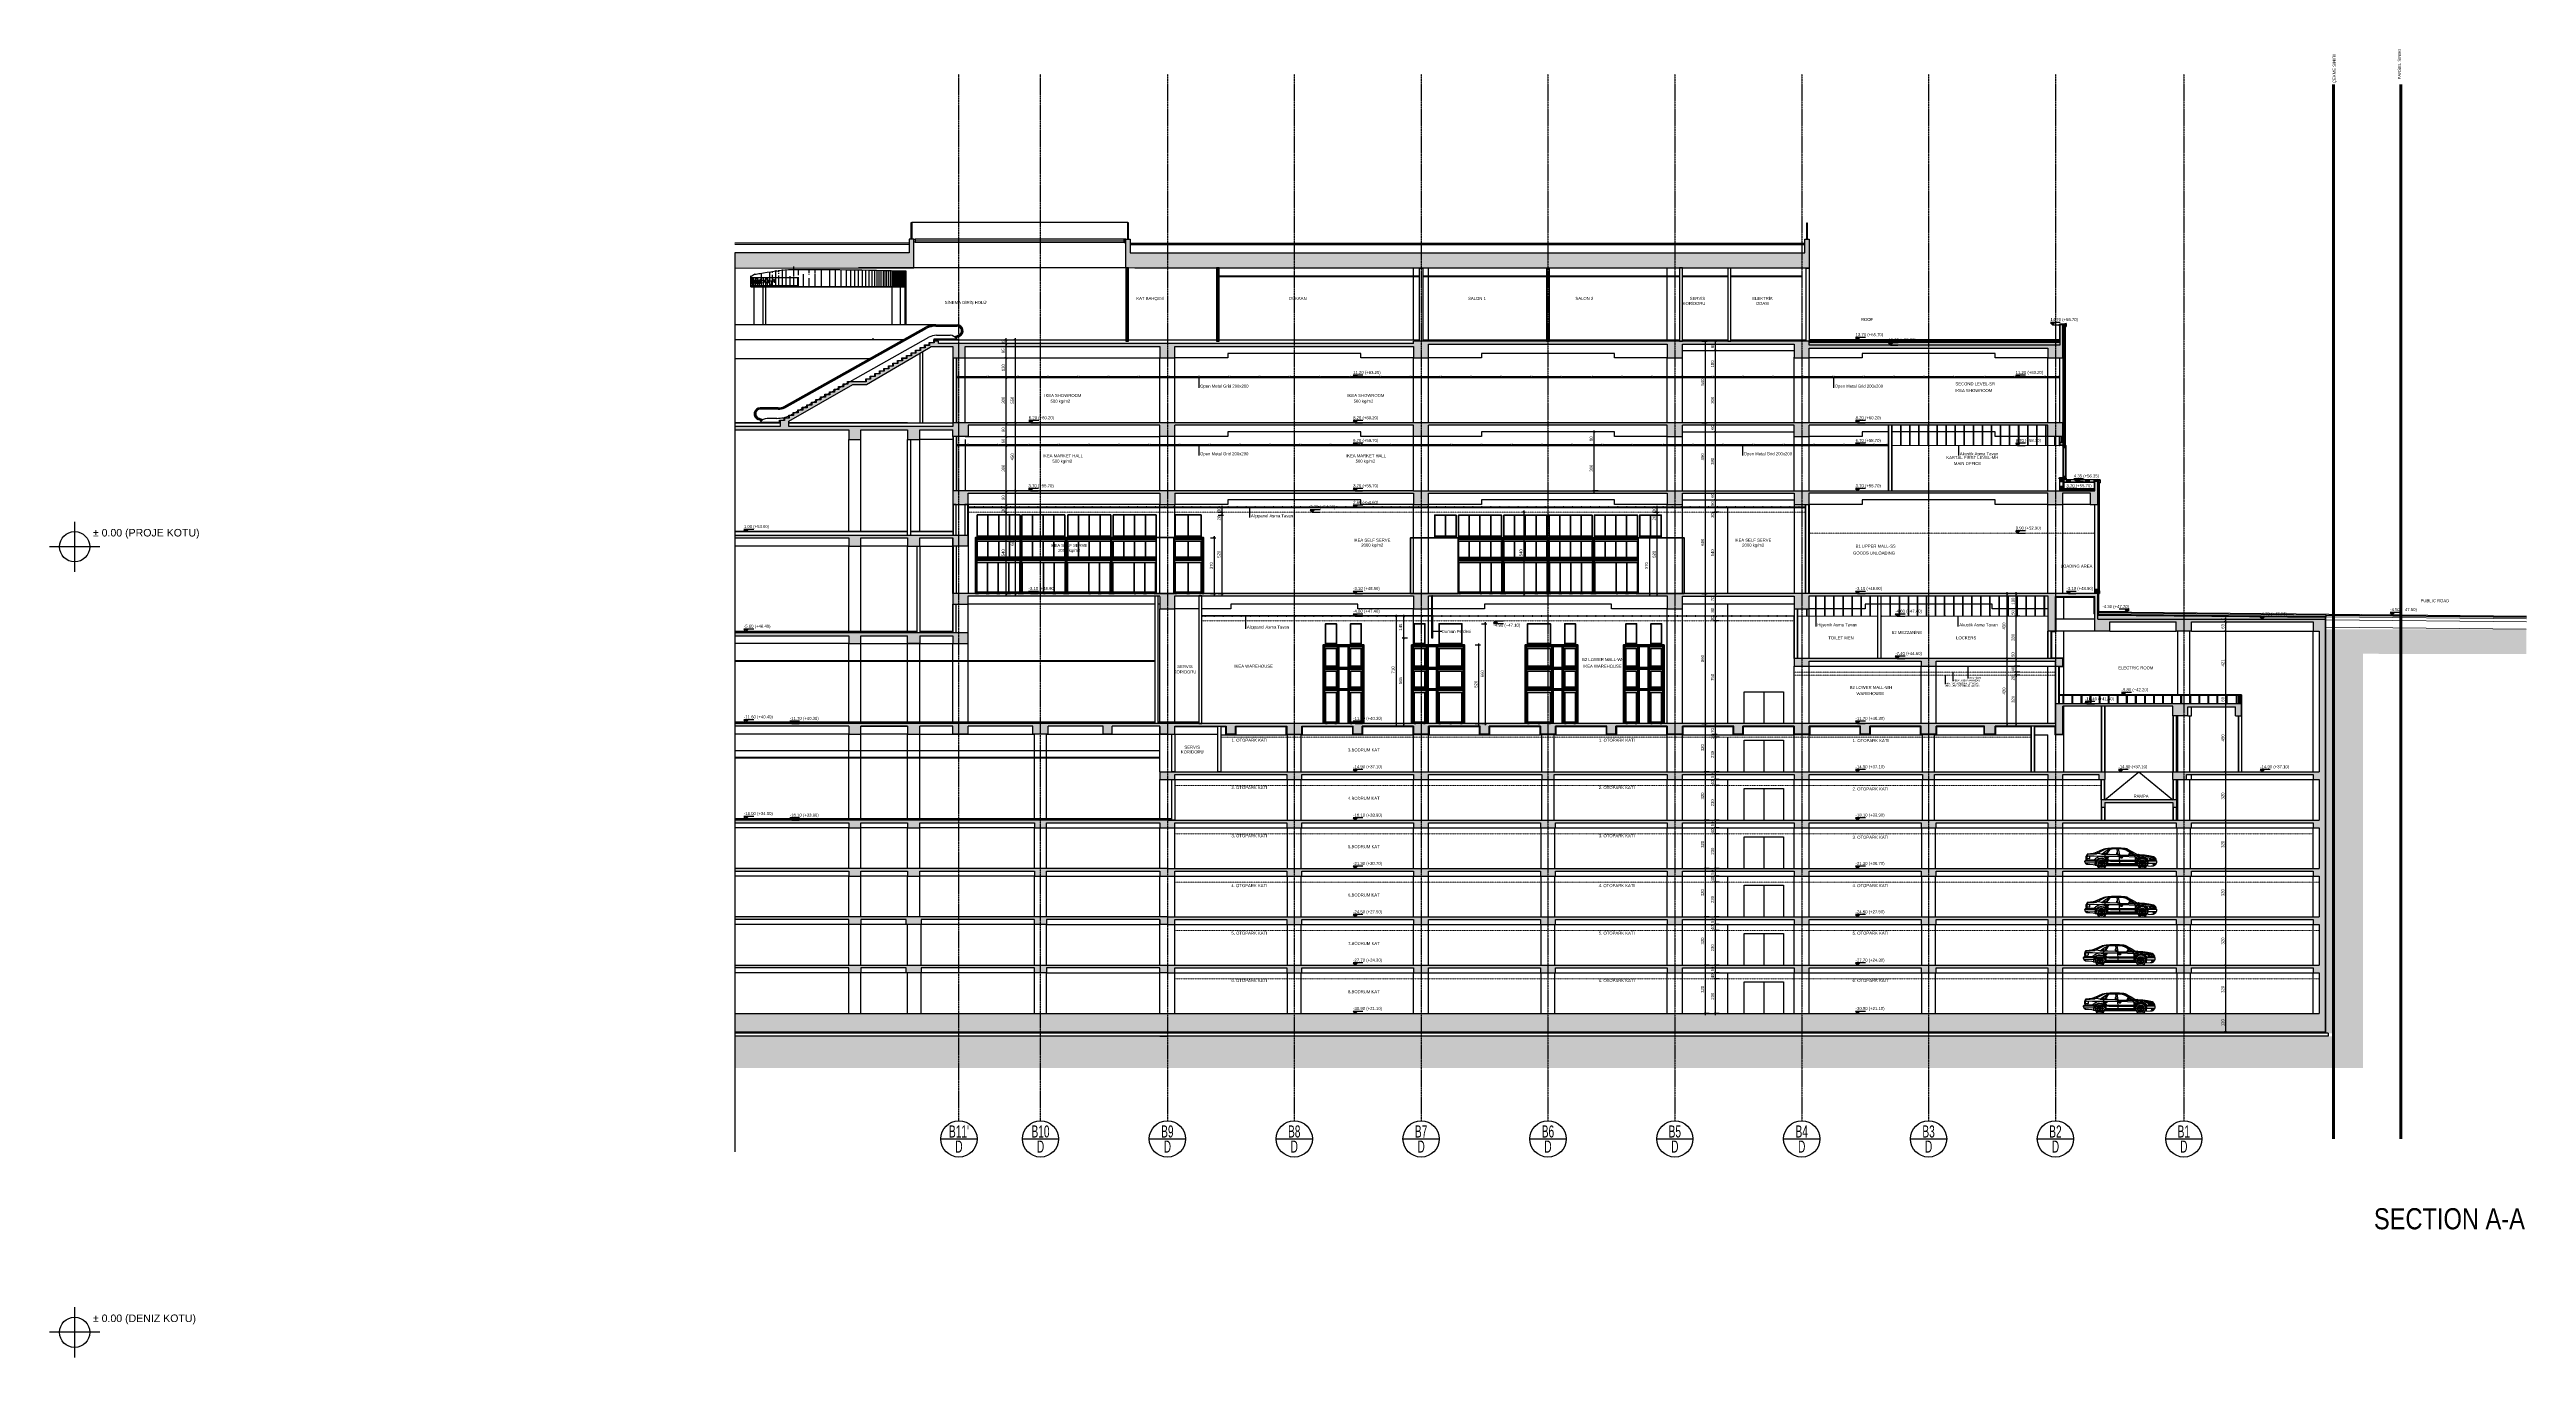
# Model space of a CAD drawing. Header units: centimetres. Extents: x -678439 to 71514, y -426864 to 8594.
# Drawn here: x 55114 to 71514, y -156 to 8501 of the extents above; entities that cross this region are included whole.
import ezdxf
from ezdxf.enums import TextEntityAlignment as Align

# ---------------------------------------------------------------- set-up
doc = ezdxf.new("R2010")
doc.units = ezdxf.units.CM
doc.header["$LTSCALE"] = 0.01
doc.header["$MEASUREMENT"] = 0
doc.header["$PDMODE"] = 3
for name, pattern in [('$0$CENTER', [50.8, 31.75, -6.35, 6.35, -6.35]), ('HIDDEN', [9.525, 6.35, -3.175]), ('HIDDEN2', [0.1875, 0.125, -0.0625]), ('K5LT_AXLED', [19.5, 15, -1.5, 1.5, -1.5])]:
    doc.linetypes.add(name, pattern=pattern)
doc.layers.get('0').update_dxf_attribs({"lineweight": 0})
doc.layers.get('DefPoints').update_dxf_attribs({"color": 200})
for name, color, linetype in [('$0$V-0_Axis', 8, '$0$CENTER'), ('$0$V-2_Wall', 4, 'Continuous'), ('150714_akslar$0$V-0_Text_Axis_10', 132, 'Continuous'), ('150714_akslar$0$V_DUVAR', 3, 'Continuous'), ('AG-ELEV-02', 152, 'Continuous'), ('AG-HIDDEN', 9, 'HIDDEN'), ('AG-Insulation-Water', 12, 'HIDDEN2'), ('AG-PLASTER', 73, 'Continuous'), ('AG-WALL-GASCONCRETE-20', 4, 'Continuous'), ('AI-011', 7, 'Continuous'), ('ALCIPAN', 45, 'Continuous'), ('Alu Panel', 24, 'Continuous'), ('ALUM', 111, 'Continuous'), ('ALUMINYUM', 144, 'Continuous'), ('AR-02', 152, 'Continuous'), ('AR-03', 9, 'Continuous'), ('AR-Water Isolation', 1, 'HIDDEN2'), ('AR-WB', 152, 'Continuous'), ('B-H', 9, 'Continuous'), ('CAM', 1, 'Continuous'), ('DIM', 9, 'Continuous'), ('GOR2', 152, 'Continuous'), ('IZ1', 9, 'HIDDEN2'), ('METAL', 122, 'Continuous'), ('SIVA', 151, 'Continuous'), ('TASYUNU', 30, 'Continuous'), ('V-0_Dimension', 1, 'Continuous'), ('V-0_Elevation_015', 103, 'Continuous'), ('V-0_Elevation_025', 123, 'Continuous'), ('V-0_Elevation_030', 30, 'Continuous'), ('V-0_Hatch', 16, 'Continuous'), ('V-0_Hatch_Concrete', 252, 'Continuous'), ('V-0_Notation_Level_500', 2, 'Continuous'), ('V-0_Text_Tr', 7, 'Continuous'), ('V-2_Column', 160, 'Continuous'), ('V-2_Wall', 4, 'Continuous'), ('V-3_Ceiling_Suspended', 202, 'Continuous'), ('V-3_Glazing', 121, 'Continuous'), ('V-4_Floor_Cladding', 53, 'Continuous'), ('V-7_Border', 83, 'Continuous')]:
    doc.layers.add(name, color=color, linetype=linetype)
for name, color, linetype, lineweight in [('AG-Floor_Concrete(with hardener)', 7, 'Continuous', 18), ('AG-Insulation_Heat_Rockwool', 95, 'BATTING', 13), ('AG-Metal_Profile', 122, 'Continuous', 18), ('AG-Slab', 6, 'Continuous', 30), ('AI-110', 3, 'Continuous', 30), ('AR-ALUM', 122, 'Continuous', 40), ('AR-HIDDEN', 9, 'HIDDEN', 18), ('kaplama', 30, 'Continuous', 40), ('kolon-gorunus', 151, 'Continuous', 40), ('KOMPOZİ', 191, 'Continuous', 40), ('LIBERTA200', 213, 'Continuous', 18), ('M_2_Steel_Structure', 201, 'Continuous', 20), ('RACKING', 157, 'Continuous', 40), ('TAV-AG-Acoustic', 1, 'Continuous', 0), ('Y-GORUNUS COK INCE', 9, 'Continuous', 5), ('Y-GORUNUS_INCE', 9, 'Continuous', 13)]:
    doc.layers.add(name, color=color, linetype=linetype, lineweight=lineweight)
doc.layers.add('V-0_Invisible', color=7, linetype='Continuous', plot=False)
doc.styles.add('150714_akslar$0$VIVA_200', font='arial.ttf', dxfattribs={"width": 0.6, "height": 40})
doc.styles.add('Arial', font='arial.ttf')
doc.styles.add('VIVA_100', font='arial.ttf', dxfattribs={"height": 20})
doc.styles.add('VIVA_20', font='arial.ttf', dxfattribs={"height": 50})
doc.linetypes.add('BATTING', pattern='A,0.0001,-0.1,[134,ltypeshp.shx,S=0.1,R=0,X=-0.1,Y=0],-0.2,[134,ltypeshp.shx,S=0.1,R=180,X=0.1,Y=0],-0.1', length=0.4001)
doc.dimstyles.new('VIVA_100', dxfattribs={"dimscale": 10, "dimtxt": 25, "dimasz": 1, "dimexe": 1, "dimexo": 1, "dimgap": 1, "dimtad": 1, "dimdec": 0, "dimzin": 3, "dimdsep": 46, "dimtxsty": 'VIVA_100', "dimblk": 'OBLIQUE', "dimcen": 0, "dimdle": 1, "dimclrd": 256, "dimclre": 256, "dimclrt": 256, "dimadec": 1, "dimazin": 0, "dimtfac": 0.75, "dimtdec": 0, "dimtix": 1, "dimtmove": 2, "dimatfit": 2, "dimldrblk": 'DOT', "dimfxlon": 1, "dimfrac": 1, "dimtolj": 1, "dimtzin": 0, "dimlwd": -1, "dimlwe": -1, "dimarcsym": 0})
pattern_1 = [(50, (0, 0), (14.3452037, -1.2550427), [1.5, -16.5]), (355, (0, 0), (-2.7750267, 15.0438427), [1.2, -13.2]), (100.451444, (1.195, -0.105), (11.570177, 13.7887998), [1.2748038, -14.0228422]), (46.1842, (0, 4), (21.3448266, -3.3103856), [2.25, -24.75]), (96.635635, (1.779, 3.724), (18.693239, 19.482372), [1.912207, -21.034275]), (351.184164, (0, 4), (18.693239, 19.482372), [1.8, -19.8]), (21, (2, 3), (11.938141, -8.0523778), [1.5, -16.5]), (326, (2, 3), (4.8663066, 14.503001), [1.2, -13.2]), (71.451445, (2.995, 2.329), (16.8044475, 6.450623), [1.2748038, -14.0228422]), (37.5, (0, 0), (0.2431971, 6.65787708), [0, -13.04, 0, -13.4, 0, -13.25]), (7.5, (0, 0), (5.26139075, 7.88823424), [0, -7.64, 0, -12.74, 0, -5.05]), (327.5, (-4.46, 0), (10.67644872, -0.45109743), [0, -5, 0, -15.6, 0, -20.7]), (317.5, (-6.46, 0), (11.6637234, 2.0020996), [0, -6.5, 0, -10.36, 0, -14.7])]

# ---------------------------------------------------------------- blocks, each defined once
blk = doc.blocks.new('A$C45BF399B')
for p, q in [((-50.3, 24.4), (-50.2, 25.7)), ((-50.3, 23.7), (-50.3, 24.4)), ((-50, 20.4), (-50.3, 23.7)), ((-50.2, 25.3), (-49.7, 26.3)), ((-50.2, 25.7), (-18.4, 25.5)), ((-49.5, 19.4), (-50, 20.4)), ((-49.7, 26.3), (-49.2, 27.3)), ((-48.1, 18), (-49.5, 19.4)), ((-49.2, 27.3), (-46.8, 28.1)), ((-47.8, 16.5), (-47.9, 18)), ((-47.9, 18), (-19.3, 17.6)), ((-46.6, 13.8), (-47.8, 16.5)), ((-46.8, 33.4), (-47.1, 32.8)), ((-47.1, 32.8), (-47.1, 32.1)), ((-47.1, 32.1), (-46.9, 31.8)), ((-46.9, 31.8), (-46.8, 31.6)), ((-45.5, 35.7), (-46.8, 33.4)), ((-46.8, 31.6), (-46.4, 31.4)), ((-46.8, 28.1), (-45.2, 28.1)), ((-46.5, 29.1), (-46.7, 29)), ((-46.7, 29), (-46.7, 28.2)), ((-46.7, 28.2), (-46.4, 28.2)), ((-46.4, 30.6), (-46.6, 29.1)), ((-45, 12.5), (-46.6, 13.8)), ((-46, 29.1), (-46.5, 29.1)), ((-45.2, 34.4), (-46.4, 30.6)), ((-46.4, 31.4), (-46.2, 31.4)), ((-45.6, 29.3), (-46, 29.1)), ((-45.8, 17.6), (-44.1, 13)), ((-45, 29.6), (-45.6, 29.3)), ((-44.9, 35.7), (-45.5, 35.7)), ((-44.3, 37.4), (-45.2, 34.4)), ((-45.2, 28.2), (-44.3, 28.8)), ((-45.2, 28.1), (-44.5, 27.3)), ((-44.8, 30.1), (-45, 29.6)), ((-43.3, 11.2), (-45, 12.5)), ((-44.4, 28.4), (-44.9, 28.1)), ((-44.9, 17.6), (-43.4, 12.7)), ((-44.1, 12.7), (-44.9, 12.5)), ((-44.5, 31), (-44.8, 30.1)), ((-43.8, 33.4), (-44.5, 31)), ((-44.5, 27.3), (-21.4, 27.4)), ((-20.5, 28.2), (-44.4, 28.4)), ((-44.3, 37.7), (-42.8, 39.6)), ((-44.1, 37.5), (-44.3, 37.4)), ((-44.3, 28.8), (-43.7, 30.7)), ((-43.6, 37.6), (-44.1, 37.5)), ((-43.9, 17.2), (-44.1, 18)), ((-44.1, 13), (-44.1, 12.7)), ((-43.3, 15.1), (-43.9, 17.2)), ((-43.4, 12.7), (-43.9, 12)), ((-42.5, 37.1), (-43.8, 33.4)), ((-43.7, 30.7), (-42.7, 33.8)), ((-39, 30.4), (-43.7, 30.5)), ((-43.1, 37.5), (-43.6, 37.6)), ((-43.6, 30.8), (-36.7, 30.7)), ((-42.5, 12.8), (-43.3, 15.1)), ((-38.8, 9.9), (-43.3, 11.2)), ((-42.5, 37.1), (-43.1, 37.5)), ((-42.8, 39.6), (-40.4, 40.6)), ((-42.7, 33.8), (-41.8, 35.9)), ((-41.6, 37.1), (-42.5, 37.1)), ((-38.8, 13), (-42.5, 12.8)), ((-41.8, 35.9), (-40.9, 37)), ((-40.8, 36.9), (-41.6, 37.1)), ((-36.2, 36.7), (-41.2, 36.6)), ((-40.9, 37), (-34.3, 37)), ((-39.1, 13), (-40.7, 18)), ((-40.4, 40.6), (-34.3, 42.4)), ((-40.2, 37.1), (-39.2, 38.3)), ((-39.2, 38.3), (-36.4, 39.7)), ((-37.8, 13.1), (-39.1, 13)), ((-26.7, 30.6), (-39, 30.4)), ((-32.2, 9.1), (-38.8, 9.9)), ((-37.5, 13.6), (-37.8, 13.1)), ((-37.2, 14.4), (-37.5, 13.6)), ((-36.7, 17.6), (-37.2, 14.4)), ((-36.8, 32.8), (-37, 30.4)), ((-35.9, 35.2), (-36.8, 32.8)), ((-36.7, 30.7), (-30.7, 30.9)), ((-36.4, 39.7), (-31.3, 40.8)), ((-29.5, 36.5), (-36.2, 36.7)), ((-34.7, 37), (-35.9, 35.2)), ((-34.3, 37.8), (-34.8, 36.8)), ((-34.3, 42.4), (-23, 44.6)), ((-33, 38.6), (-34.3, 37.8)), ((-34.3, 37), (-29.1, 36.9)), ((-31.1, 39.2), (-33, 38.6)), ((-19.5, 8.5), (-32.2, 9.1)), ((-31.3, 40.8), (-23.5, 42.3)), ((-27.8, 40.3), (-31.1, 39.2)), ((-30.7, 30.9), (-27.5, 30.9)), ((-28.6, 36.2), (-29.5, 36.5)), ((-29.1, 36.9), (-27.8, 36.4)), ((-22, 37.2), (-28.6, 36.5)), ((-27.5, 35.4), (-28.6, 36.2)), ((-22.3, 41.3), (-27.8, 40.3)), ((-27.8, 36.4), (-26.5, 35.1)), ((-26.5, 34.4), (-27.5, 35.4)), ((-27.5, 30.9), (-26.8, 31)), ((-26.8, 31), (-26.4, 31.3)), ((-26.3, 30.9), (-26.7, 30.6)), ((-26.5, 35.1), (-25.9, 33.8)), ((-26.3, 33), (-26.5, 34.4)), ((-26.4, 31.3), (-26.3, 31.8)), ((-26.3, 31.8), (-26.3, 33)), ((-25.8, 32.2), (-26.3, 30.9)), ((-25.9, 33.8), (-25.8, 32.2)), ((-23.5, 42.3), (-10.8, 44.2)), ((-23, 44.6), (-7.5, 46.3)), ((-10.9, 42.8), (-22.3, 41.3)), ((-11.1, 38.2), (-22, 37.2)), ((-21.4, 27.4), (-20.8, 27.6)), ((-20.8, 28.4), (-16.8, 28.5)), ((-20.8, 27.6), (-20.8, 28.4)), ((-19.7, 10.5), (-15.9, 10.5)), ((-11.1, 17.9), (-10.9, 19.7)), ((-11.1, 16.6), (-11.1, 17.9)), ((-11, 15.1), (-11.1, 16.6)), ((-10.6, 13.8), (-11, 15.1)), ((0.4, 44.3), (-10.9, 42.8)), ((-10.9, 19.7), (-10.6, 20.5)), ((-10.8, 44.2), (3.2, 45.6)), ((-10.6, 20.5), (-10.3, 20.5)), ((-10.6, 13.7), (-10.4, 13.9)), ((-6.6, 18.5), (-10.3, 20.5)), ((-10.3, 13.9), (-6.4, 16.1)), ((-8.3, 24.7), (-7.4, 25.7)), ((-8.3, 24.7), (-8.1, 24.6)), ((-8.1, 24.5), (-4.2, 22.3)), ((-8.1, 9.7), (-8, 10)), ((-7.6, 9), (-8.1, 9.7)), ((-4.4, 12.2), (-8, 10)), ((-6.1, 8), (-7.6, 9)), ((-7.5, 46.3), (10.1, 47.8)), ((-7.4, 25.7), (-6.2, 26.6)), ((-6.1, 18), (-6.6, 18.5)), ((-6.4, 16.1), (-6, 16.6)), ((-6.2, 26.6), (-5, 27.2)), ((-6, 17.8), (-6.1, 18)), ((-5, 7.3), (-6.1, 8)), ((-5.9, 17.5), (-6, 17.8)), ((-6, 16.6), (-5.9, 17)), ((-5.9, 17), (-5.9, 17.5)), ((-5, 27.2), (-3.3, 27.9)), ((-3.6, 6.7), (-5, 7.3)), ((-3.7, 12.4), (-4.4, 12.2)), ((-4.2, 22.3), (-3.6, 22.1)), ((-3.4, 12.4), (-3.7, 12.4)), ((-3.6, 22.1), (-3.2, 22.3)), ((-2.3, 6.4), (-3.6, 6.7)), ((-3.1, 12.3), (-3.4, 12.4)), ((-3.2, 22.3), (-2.8, 22.5)), ((-2.7, 12), (-3.1, 12.3)), ((-2.8, 22.5), (-2.5, 22.7)), ((-2.4, 11.7), (-2.7, 12)), ((-2.5, 28.1), (-2.3, 27.8)), ((-2.5, 22.7), (-2.4, 22.9)), ((-2.4, 22.9), (-2.3, 23.6)), ((-2.2, 11.1), (-2.4, 11.7)), ((-2.3, 23.6), (-2.3, 27.8)), ((-2.2, 6.4), (-2.3, 6.6)), ((-2.2, 6.6), (-2.2, 11.1)), ((18.9, 45.8), (0.4, 44.3)), ((2.2, 27.9), (2.2, 23.4)), ((2.2, 23.4), (2.4, 22.8)), ((2.3, 28.2), (3.6, 27.9)), ((2.4, 11.6), (2.3, 10.9)), ((2.3, 10.9), (2.3, 6.7)), ((2.5, 6.5), (2.3, 6.7)), ((2.4, 22.8), (2.7, 22.5)), ((2.5, 11.9), (2.4, 11.6)), ((2.8, 12.1), (2.5, 11.9)), ((3.3, 6.6), (2.5, 6.5)), ((2.7, 22.5), (3.1, 22.3)), ((3.2, 12.3), (2.8, 12.1)), ((3.1, 22.3), (3.4, 22.2)), ((3.2, 45.6), (12.5, 46.4)), ((3.6, 12.4), (3.2, 12.3)), ((5, 7.3), (3.3, 6.6)), ((3.4, 22.2), (3.7, 22.2)), ((3.6, 27.9), (5, 27.3)), ((4.2, 12.3), (3.6, 12.4)), ((3.7, 22.2), (4.4, 22.4)), ((8.1, 10), (4.2, 12.3)), ((4.4, 22.4), (8, 24.6)), ((5, 27.3), (6.1, 26.6)), ((6.2, 8), (5, 7.3)), ((6, 18), (5.9, 17.5)), ((5.9, 17.5), (5.9, 17.1)), ((5.9, 17.1), (6, 16.8)), ((6.4, 18.4), (6, 18)), ((6, 16.8), (6.1, 16.5)), ((6.1, 26.6), (7.6, 25.5)), ((6.1, 16.5), (6.6, 16.1)), ((7.4, 8.9), (6.2, 8)), ((10.3, 20.7), (6.4, 18.4)), ((6.6, 16.1), (10.3, 14)), ((8.3, 9.9), (7.4, 8.9)), ((7.6, 25.5), (8.1, 24.8)), ((7.9, 39.6), (25.1, 39.8)), ((8.1, 24.8), (8, 24.6)), ((8.3, 9.9), (8.1, 10)), ((10.1, 47.8), (11.6, 48.1)), ((10.6, 14), (10.3, 14)), ((10.6, 20.8), (10.4, 20.6)), ((10.6, 20.8), (11, 19.5)), ((10.9, 14.8), (10.6, 14)), ((11.1, 16.6), (10.9, 14.8)), ((11, 19.5), (11.1, 17.9)), ((11.1, 17.9), (11.1, 16.6)), ((11.6, 48.1), (12.2, 48.3)), ((12.2, 48.3), (13.1, 48.8)), ((12.5, 46.4), (16.8, 46.4)), ((13.3, 48.9), (18.6, 47.7)), ((20.1, 10.5), (15.9, 10.5)), ((16.5, 28.2), (24.8, 28.4)), ((16.8, 46.4), (18.5, 46.3)), ((24, 52.2), (17.1, 48.2)), ((18.5, 46.3), (19.3, 46.1)), ((18.6, 47.7), (22.5, 47.1)), ((18.6, 24.5), (24.8, 24.5)), ((22.8, 46.2), (18.9, 45.8)), ((19, 35.7), (18.9, 35)), ((18.9, 35), (19, 34.5)), ((19.5, 36.2), (19, 35.7)), ((19, 34.5), (19.2, 34.1)), ((19.2, 34.1), (19.8, 34.1)), ((19.3, 46.1), (19.9, 45.9)), ((22.1, 36.2), (19.5, 36.2)), ((19.8, 15.2), (26.1, 15.2)), ((19.9, 34.1), (22.5, 34.3)), ((19.9, 16.4), (25.5, 16.5)), ((20.3, 14), (122.6, 14)), ((20.5, 9.1), (122.8, 9.1)), ((21.9, 9.1), (26.3, 10.2)), ((22.3, 36.1), (22.1, 36.2)), ((22.6, 35.9), (22.3, 36.1)), ((22.5, 47.1), (23.9, 46.9)), ((22.5, 34.3), (22.9, 34.8)), ((22.8, 35.5), (22.6, 35.9)), ((24.8, 46.8), (22.8, 46.2)), ((22.9, 34.8), (22.8, 35.5)), ((24.7, 27.3), (22.8, 27.3)), ((23.9, 46.9), (24.9, 46.8)), ((31.4, 56.6), (24, 52.2)), ((24.8, 38.2), (24.7, 33.2)), ((24.7, 33.2), (24.9, 24.4)), ((24.9, 24.5), (24.7, 18.2)), ((24.7, 18.2), (25, 17.5)), ((25.1, 39.8), (24.8, 38.2)), ((27.8, 49.1), (24.9, 46.7)), ((24.9, 46.8), (28.9, 45.6)), ((25, 24.3), (110.9, 24.7)), ((25, 17.5), (26, 15.2)), ((25.4, 40.8), (25.2, 39.9)), ((25.3, 39.8), (67.3, 41.4)), ((25.3, 28), (96.4, 28.5)), ((25.3, 27), (93.9, 27.6)), ((26.8, 44.1), (25.4, 40.8)), ((25.6, 16.3), (118.3, 16.3)), ((26.3, 10.2), (116.5, 10.4)), ((26.4, 14.9), (122.6, 14.9)), ((27.3, 44.6), (26.8, 44.1)), ((28.5, 45.2), (27.3, 44.6)), ((34.5, 53.5), (27.8, 49.1)), ((28, 46.1), (37.1, 53.1)), ((28.9, 45.6), (28.5, 45.2)), ((82.1, 47), (28.7, 45.5)), ((29.1, 45.4), (41.4, 54.9)), ((79.4, 48.1), (30.4, 46.4)), ((41, 61.9), (31.4, 56.6)), ((32.8, 47.7), (31.5, 47.2)), ((35.5, 48.9), (32.8, 47.7)), ((41.4, 57.9), (34.5, 53.5)), ((35.6, 48.7), (35.7, 49.2)), ((36.4, 46.7), (35.6, 48.7)), ((35.7, 49.2), (36.9, 51.3)), ((40, 47.5), (36, 47.6)), ((37.1, 53.1), (50.2, 61.6)), ((38.5, 52.5), (41.2, 52.4)), ((40.6, 47.4), (40, 47.5)), ((41.2, 46.8), (40.6, 47.4)), ((51, 67), (41, 61.9)), ((41.2, 52.4), (42.7, 51.5)), ((48.4, 62), (41.4, 57.9)), ((41.4, 54.9), (52.4, 61.8)), ((42.7, 51.5), (42.9, 51.1)), ((43.7, 62), (42.9, 62.7)), ((42.9, 51.1), (42.9, 50.4)), ((42.9, 50.4), (43, 46.9)), ((44.3, 61.1), (43.7, 62)), ((45, 60.9), (44.3, 61.1)), ((44.3, 53), (44.5, 53.4)), ((44.3, 52.3), (44.3, 53)), ((46.6, 46.9), (44.3, 52.3)), ((44.5, 53.4), (44.8, 53.6)), ((45, 63.8), (44.6, 62.3)), ((44.6, 62.3), (44.9, 61.9)), ((44.8, 61.7), (45, 60.9)), ((44.8, 53.6), (45.3, 53.5)), ((44.9, 61.9), (45, 61.7)), ((45, 61.7), (45, 60.9)), ((45, 60.9), (45.4, 60.4)), ((45.3, 61.8), (45.6, 62.3)), ((45.3, 53.5), (45.8, 53.2)), ((45.6, 62.9), (45.9, 63.4)), ((45.6, 62.3), (45.6, 62.9)), ((45.8, 53.2), (46.1, 52.3)), ((45.9, 63.4), (46.3, 63.7)), ((46.2, 63.5), (46, 60.9)), ((46.1, 52.3), (48.3, 47)), ((46.3, 63.7), (46.5, 63.4)), ((46.8, 61.4), (46.4, 61.1)), ((46.5, 63.4), (46.7, 62.2)), ((46.7, 62.2), (46.7, 61.6)), ((46.7, 61.6), (46.8, 61.4)), ((53.4, 64.7), (48.4, 62)), ((50.2, 61.6), (53.5, 63.2)), ((50.9, 67), (53.9, 65.9)), ((51.1, 66.9), (54.3, 68.5)), ((52.4, 61.8), (56.3, 64)), ((53.8, 64.9), (53.4, 64.7)), ((53.5, 63.2), (56.4, 64.9)), ((54, 65.3), (53.8, 64.9)), ((53.9, 65.9), (54, 65.3)), ((54.3, 68.5), (59.3, 69.4)), ((54.3, 66), (57.4, 67.3)), ((56.3, 64), (60.6, 65.4)), ((56.4, 64.9), (59.1, 66)), ((57.4, 67.3), (62.4, 68.3)), ((59.1, 66), (62.6, 67)), ((59.3, 69.4), (74.1, 70.5)), ((60.6, 65.4), (65, 66.6)), ((62.4, 68.3), (72.9, 69.4)), ((62.6, 67), (67.6, 67.6)), ((65, 66.6), (70.7, 67.5)), ((67.3, 41.4), (93, 41.6)), ((67.6, 67.6), (73.2, 68.3)), ((69, 40.8), (68.5, 40)), ((68.5, 40), (68.5, 39.5)), ((68.5, 39.5), (69.6, 37.9)), ((68.9, 39.5), (68.6, 39.5)), ((68.9, 39.5), (77.3, 39.9)), ((69.3, 41.2), (69, 40.8)), ((69.6, 38.5), (69.1, 38.5)), ((76.7, 41.4), (69.3, 41.2)), ((69.5, 38.4), (69.4, 38.5)), ((70.1, 37.7), (69.5, 38.4)), ((69.6, 38.5), (77, 38.8)), ((70.1, 37.5), (69.6, 37.9)), ((70.7, 37.4), (70.1, 37.7)), ((70.3, 37.3), (70.1, 37.5)), ((71, 37.2), (70.3, 37.3)), ((70.7, 67.5), (84.3, 67.9)), ((72.3, 37.4), (70.7, 37.4)), ((74.7, 37.2), (71, 37.2)), ((74.9, 37.5), (72.3, 37.4)), ((72.9, 69.4), (80.6, 69.8)), ((73.2, 68.3), (88.7, 68.5)), ((74.1, 70.5), (89.5, 70.8)), ((74.7, 37.3), (76, 37.5)), ((76.4, 37.9), (74.9, 37.5)), ((76, 37.5), (76.8, 37.9)), ((77.1, 38.6), (76.4, 37.9)), ((77, 41), (76.7, 41.4)), ((76.8, 37.9), (77.3, 38.5)), ((77.2, 40.7), (77, 41)), ((77.4, 39.9), (77.1, 38.6)), ((77.3, 40.3), (77.2, 40.7)), ((77.3, 39.9), (77.3, 40.3)), ((77.3, 38.5), (77.4, 39.1)), ((77.4, 39.6), (77.4, 40)), ((77.4, 39.1), (77.4, 39.6)), ((83.6, 67.9), (79.4, 48.1)), ((79.4, 48.1), (84.9, 48.1)), ((80.1, 28.1), (79.9, 20.3)), ((79.9, 20.3), (80.4, 17.3)), ((80.6, 38.5), (80.1, 28.1)), ((80.4, 17.3), (81.9, 15.4)), ((80.6, 69.8), (102, 69.6)), ((81.6, 46.7), (80.6, 38.5)), ((82.4, 48.1), (81.6, 46.7)), ((81.9, 15.4), (82.6, 14.7)), ((82.2, 47.2), (124.8, 48.3)), ((82.6, 14.7), (82.9, 14)), ((84.3, 67.9), (87.5, 68)), ((84.9, 48.1), (87.4, 68.3)), ((84.9, 48.1), (114.1, 49.1)), ((86, 48.7), (84.9, 48.7)), ((86, 57.1), (87.9, 56.4)), ((87.2, 48.9), (86, 48.7)), ((88.3, 49.4), (87.2, 48.9)), ((87.2, 48.8), (87.4, 48.3)), ((87.5, 67.9), (95.3, 67.9)), ((87.9, 56.4), (88.8, 55.1)), ((89.1, 50.8), (88.3, 49.4)), ((88.8, 55.1), (89.3, 53.7)), ((89.4, 51.9), (89.1, 50.8)), ((89.3, 53.7), (89.4, 51.9)), ((89.5, 70.8), (107.3, 70.8)), ((93, 41.6), (123.8, 42.2)), ((93.9, 27.6), (125, 28)), ((95.3, 67.9), (105.7, 67.5)), ((96.4, 28.5), (125.8, 28.9)), ((102, 69.6), (115.7, 69)), ((107.8, 68), (104.5, 68.5)), ((105.7, 67.5), (109.9, 67.2)), ((107.3, 70.8), (120, 69.9)), ((112.6, 67.5), (107.8, 68)), ((109.9, 67.2), (113.8, 66.5)), ((110.9, 24.7), (124.9, 25.2)), ((115.8, 66.5), (112.6, 67.5)), ((113.2, 66.7), (119.6, 57.4)), ((113.8, 66.5), (118.4, 64.7)), ((114.1, 49.1), (124.8, 49.2)), ((116.2, 64.6), (115.4, 65.9)), ((115.7, 69), (122.3, 68.2)), ((118.7, 65.6), (115.8, 66.5)), ((121.5, 57.3), (116.2, 64.6)), ((116.5, 10.4), (120.8, 9.5)), ((116.7, 40.8), (117.2, 41.7)), ((116.9, 40.2), (116.7, 40.8)), ((116.8, 40.6), (125.8, 40.6)), ((117.2, 39.4), (116.9, 40.2)), ((117, 40.2), (125.7, 40.1)), ((117.1, 40.4), (118, 39)), ((117.2, 41.6), (117.3, 41.9)), ((117.6, 38.8), (117.2, 39.4)), ((117.3, 41.9), (125.1, 42.2)), ((118.3, 38.4), (117.6, 38.8)), ((118, 39), (119, 38.7)), ((123.1, 38.4), (118.3, 38.4)), ((118.3, 16.3), (122.8, 16.3)), ((118.4, 64.7), (121, 63)), ((125.4, 61.9), (118.7, 65.6)), ((119, 38.7), (124.3, 38.7)), ((119.3, 14.2), (119.6, 17.6)), ((119.6, 57.4), (124.7, 49.2)), ((119.6, 17.6), (120, 22)), ((120, 69.9), (127.8, 69)), ((120, 22), (121, 25.6)), ((120.8, 9.5), (122.8, 9.3)), ((121, 63), (127.8, 58.7)), ((121, 25.6), (123.5, 30.2)), ((126.6, 49.4), (121.5, 57.3)), ((122.3, 68.2), (130, 66.2)), ((122.6, 14), (122.6, 9.5)), ((122.8, 16.3), (122.8, 14.9)), ((122.8, 14.9), (122.8, 14)), ((124.4, 38.5), (123.1, 38.4)), ((123.2, 9.2), (126.9, 9.1)), ((123.5, 30.2), (126.2, 34.2)), ((123.7, 48.4), (139.7, 48.8)), ((123.8, 42.2), (131.8, 42.5)), ((124.3, 38.7), (124.8, 39.2)), ((125.4, 39.1), (124.4, 38.5)), ((124.7, 49.2), (126.7, 49.3)), ((124.8, 39.2), (125.1, 39.6)), ((125.1, 42.2), (125.8, 41.8)), ((125.1, 39.6), (125.3, 40.2)), ((132.5, 57.1), (125.4, 61.9)), ((125.9, 41), (125.4, 39.1)), ((125.8, 41.8), (125.9, 41)), ((126.2, 34.2), (128.4, 36.5)), ((138.2, 49.8), (126.6, 49.4)), ((128.9, 47.2), (127.5, 49)), ((127.8, 69), (134.1, 67.1)), ((127.8, 58.7), (137.7, 51.5)), ((128.4, 36.5), (129.1, 37.4)), ((129.5, 45), (128.9, 47.2)), ((129.1, 37.4), (129.5, 38.3)), ((129.5, 38.3), (129.5, 45)), ((129.7, 66), (133.9, 66.9)), ((129.7, 42.2), (167.4, 42.5)), ((129.8, 65.9), (141.4, 60.4)), ((129.9, 57.2), (130.1, 53.8)), ((129.9, 49.5), (130.6, 50.4)), ((130.1, 53.8), (131, 52.5)), ((130.6, 50.4), (131.6, 50.7)), ((130.6, 17.9), (130.8, 19.7)), ((130.6, 16.6), (130.6, 17.9)), ((130.8, 15.1), (130.6, 16.6)), ((130.8, 19.7), (131.1, 20.5)), ((131.1, 13.8), (130.8, 15.1)), ((131, 52.5), (132.3, 51.8)), ((131.1, 20.5), (131.4, 20.5)), ((131.2, 13.7), (131.4, 13.9)), ((135.1, 18.5), (131.4, 20.5)), ((131.4, 13.9), (135.3, 16.1)), ((131.6, 50.7), (134.8, 50.6)), ((132.3, 51.8), (134.1, 52)), ((132.6, 51.9), (132.4, 51.2)), ((132.4, 51.2), (133.5, 51)), ((141.1, 50.4), (132.5, 57.1)), ((133.4, 24.7), (134.3, 25.7)), ((133.4, 24.7), (133.6, 24.6)), ((133.6, 24.5), (137.5, 22.3)), ((133.6, 9.7), (133.8, 10)), ((134.2, 9), (133.6, 9.7)), ((137.4, 12.2), (133.8, 10)), ((133.9, 66.9), (147.5, 61.6)), ((134.1, 52), (135.6, 52.3)), ((135.6, 8), (134.2, 9)), ((134.3, 25.7), (135.6, 26.6)), ((134.8, 50.6), (135.5, 50.3)), ((135.6, 18), (135.1, 18.5)), ((135.3, 16.1), (135.7, 16.6)), ((135.5, 50.3), (135.9, 49.8)), ((135.6, 52.3), (135.7, 52.8)), ((135.6, 26.6), (136.7, 27.2)), ((135.8, 17.8), (135.6, 18)), ((136.7, 7.3), (135.6, 8)), ((135.7, 16.6), (135.8, 17)), ((135.8, 17.5), (135.8, 17.8)), ((135.8, 17), (135.8, 17.5)), ((136.7, 27.2), (138.4, 27.9)), ((138.2, 6.7), (136.7, 7.3)), ((138, 12.4), (137.4, 12.2)), ((137.5, 22.3), (138.1, 22.1)), ((137.7, 51.5), (137.9, 50.6)), ((137.9, 50.6), (138.2, 49.8)), ((138.3, 12.4), (138, 12.4)), ((138.1, 22.1), (138.5, 22.3)), ((139.5, 6.4), (138.2, 6.7)), ((138.6, 12.3), (138.3, 12.4)), ((138.5, 22.3), (138.9, 22.5)), ((139, 12), (138.6, 12.3)), ((138.9, 22.5), (139.2, 22.7)), ((139.3, 11.7), (139, 12)), ((139.2, 22.7), (139.3, 22.9)), ((139.3, 28.1), (139.4, 27.8)), ((139.3, 22.9), (139.5, 23.6)), ((139.5, 11.1), (139.3, 11.7)), ((139.5, 23.6), (139.4, 27.8)), ((139.5, 6.6), (139.5, 11.1)), ((139.5, 6.4), (139.5, 6.6)), ((139.7, 48.8), (140.4, 48.9)), ((140.4, 48.9), (140.9, 49.3)), ((140.9, 49.3), (141.1, 49.7)), ((141.1, 49.7), (141.1, 50.4)), ((141.2, 50.4), (148, 51)), ((141.4, 60.4), (152.4, 55.1)), ((144, 28.2), (145.3, 27.9)), ((144, 27.9), (144, 23.4)), ((144, 23.4), (144.1, 22.8)), ((144.1, 11.6), (144, 10.9)), ((144, 10.9), (144.1, 6.7)), ((144.1, 22.8), (144.4, 22.5)), ((144.3, 11.9), (144.1, 11.6)), ((144.2, 6.5), (144.1, 6.7)), ((145.1, 6.6), (144.2, 6.5)), ((144.5, 12.1), (144.3, 11.9)), ((144.4, 22.5), (144.8, 22.3)), ((144.9, 12.3), (144.5, 12.1)), ((144.8, 22.3), (145.2, 22.2)), ((145.3, 12.4), (144.9, 12.3)), ((146.7, 7.3), (145.1, 6.6)), ((145.2, 22.2), (145.4, 22.2)), ((145.3, 27.9), (146.7, 27.3)), ((145.9, 12.3), (145.3, 12.4)), ((145.4, 22.2), (146.1, 22.4)), ((149.8, 10), (145.9, 12.3)), ((146.1, 22.4), (149.7, 24.6)), ((146.7, 27.3), (147.8, 26.6)), ((147.9, 8), (146.7, 7.3)), ((147.5, 61.6), (158, 57.3)), ((147.8, 18), (147.6, 17.5)), ((147.6, 17.5), (147.6, 17.1)), ((147.6, 17.1), (147.7, 16.8)), ((147.7, 16.8), (147.8, 16.5)), ((147.8, 26.6), (149.3, 25.5)), ((148.2, 18.4), (147.8, 18)), ((147.8, 16.5), (148.3, 16.1)), ((149.1, 8.9), (147.9, 8)), ((148, 51), (153.7, 52.6)), ((152.1, 20.7), (148.2, 18.4)), ((148.3, 16.1), (152, 14)), ((150, 9.9), (149.1, 8.9)), ((149.3, 25.5), (149.9, 24.8)), ((149.9, 24.8), (149.7, 24.6)), ((150.1, 9.9), (149.8, 10)), ((152.3, 14), (152, 14)), ((152.3, 20.8), (152.1, 20.6)), ((152.3, 20.8), (152.7, 19.5)), ((152.6, 14.8), (152.3, 14)), ((152.4, 55.1), (159.2, 51)), ((152.8, 16.6), (152.6, 14.8)), ((152.7, 19.5), (152.9, 17.9)), ((152.9, 17.9), (152.8, 16.6)), ((153.7, 52.6), (155.8, 53)), ((157, 30), (195.5, 29.1)), ((163, 11.5), (157.9, 11.4)), ((158, 57.3), (166.7, 53.4)), ((159.4, 51), (164.1, 51.3)), ((163.1, 50.8), (159.4, 51)), ((199.1, 27.3), (160.7, 27)), ((162.4, 18.7), (197.1, 19.9)), ((164.2, 11.5), (163, 11)), ((188.6, 49.4), (163.1, 50.8)), ((164.1, 51.3), (168.6, 52.4)), ((164.2, 11.5), (170.8, 12.8)), ((166.7, 53.4), (168.5, 52.5)), ((194.7, 30), (167.1, 30.2)), ((167.2, 29.9), (167.9, 28.7)), ((167.4, 42.5), (188.7, 42.6)), ((167.9, 28.7), (195.3, 28.9)), ((168.6, 52.4), (170.6, 52.2)), ((170.6, 52.2), (189.9, 50.5)), ((170.8, 12.8), (182, 13.8)), ((182, 13.8), (190.5, 14.4)), ((183.3, 41.4), (183.2, 40.8)), ((183.2, 40.8), (183.3, 36.4)), ((183.7, 41.9), (183.3, 41.4)), ((183.3, 36.4), (183.4, 35.1)), ((183.4, 35.1), (184.3, 34.4)), ((185.1, 42.7), (183.7, 41.9)), ((184.3, 34.4), (185.2, 34.2)), ((185.2, 34.2), (192, 34.5)), ((195, 42.5), (188.5, 42.7)), ((189.5, 49.1), (188.6, 49.4)), ((192.1, 43.7), (189.5, 49.1)), ((189.9, 50.5), (191.8, 49.9)), ((193.4, 18), (190.4, 14.5)), ((190.5, 14.4), (192.6, 14.6)), ((191.5, 31.3), (192, 34.5)), ((191.6, 31), (191.5, 31.3)), ((191.9, 30.6), (191.6, 31)), ((191.8, 49.9), (192.2, 49.3)), ((191.8, 42.9), (192.1, 43.7)), ((192, 38.1), (191.8, 42.9)), ((192.3, 30.4), (191.9, 30.6)), ((192, 34.5), (192, 38.1)), ((192, 34.5), (192.8, 34.2)), ((192.2, 49.3), (194.4, 45)), ((194.2, 30.4), (192.3, 30.4)), ((192.6, 14.6), (194.6, 16.2)), ((192.8, 34.2), (193.9, 34.1)), ((195.7, 17.7), (193.4, 18)), ((193.9, 34.1), (194.7, 34.1)), ((194.4, 31.9), (194.2, 31.2)), ((194.2, 31.2), (194.4, 30.3)), ((194.4, 45), (194.9, 43.3)), ((194.6, 34.1), (194.4, 31.9)), ((194.6, 16.2), (198.1, 21.1)), ((194.7, 34.1), (194.9, 36.2)), ((194.9, 29.5), (194.7, 30)), ((194.9, 43.3), (195, 42.5)), ((194.9, 36.2), (195, 39.7)), ((195, 29), (194.9, 29.5)), ((195, 39.7), (195, 42.8)), ((195.5, 29.1), (197.8, 28.6)), ((197.8, 28.6), (198.3, 28.2)), ((198.1, 21.1), (199.3, 24.1)), ((198.3, 28.2), (199, 27.4)), ((199.3, 26.1), (199.1, 27.3)), ((199.3, 24.1), (199.3, 26.1))]:
    blk.add_line(p, q)
for centre, radius in [((0, 17.3), 17.3), ((0, 17.3), 12.2), ((0, 17.3), 11.5), ((0, 17.3), 10.9), ((0, 17.3), 4.16), ((0, 17.3), 3.79), ((-2.3, 17.8), 0.984), ((-2.3, 17.8), 0.703), ((-1.2, 15.3), 0.984), ((-1.2, 15.3), 0.703), ((-0.2, 19.6), 0.984), ((-0.2, 19.6), 0.703), ((1.5, 15.5), 0.984), ((1.5, 15.5), 0.703), ((2.2, 18.2), 0.984), ((2.2, 18.2), 0.703), ((141.7, 17.3), 17.3), ((141.7, 17.3), 12.2), ((141.7, 17.3), 11.5), ((141.7, 17.3), 10.9), ((141.7, 17.3), 4.16), ((141.7, 17.3), 3.79), ((139.5, 17.8), 0.984), ((139.5, 17.8), 0.703), ((140.5, 15.3), 0.984), ((140.5, 15.3), 0.703), ((141.5, 19.6), 0.984), ((141.5, 19.6), 0.703), ((143.2, 15.5), 0.984), ((143.2, 15.5), 0.703), ((143.9, 18.2), 0.984), ((143.9, 18.2), 0.703)]:
    blk.add_circle(centre, radius)
for centre, radius, start, end in [((-3.3, 20.7), 18.9, 114.1104, 156.51663), ((1.3, 16.5), 21.6, 121.86414, 177.06067), ((-156, 18.6), 136.6, 355.86733, 359.54738), ((2.5, 15.5), 22, 113.18184, 174.58306), ((0.3, 16.2), 24.6, 72.86997, 117.63634), ((0.7, 17.4), 20.3, 60.55206, 121.35593), ((0.3, 17.8), 19, 42.45611, 109.95772), ((-0.7, 13.6), 27.3, 30.17063, 72.55953), ((1.3, 18), 19.4, 19.75633, 61.5992), ((2, 17.7), 17.9, 356.1481, 46.34165), ((200.8, 24.8), 181.2, 182.62583, 184.88431), ((141.4, 16.9), 25.7, 98.69345, 154.75257), ((163.1, 11.9), 41.7, 166.87054, 183.47939), ((142.9, 16.7), 21, 131.59414, 167.10111), ((142.1, 16.1), 19.3, 109.6384, 179.29915), ((142.7, 12.3), 24.4, 64.58422, 124.31023), ((142.8, 14.5), 21, 43.20661, 109.96482), ((142, 11.3), 31.3, 57.29435, 98.25456), ((141.8, 15.4), 22, 8.0188, 58.92169), ((131.7, 12), 31.4, 358.33764, 32.5926), ((129.8, -2.1), 49.3, 40.92205, 53.73932), ((114.1, 12.9), 49.8, 358.25014, 6.42865)]:
    blk.add_arc(centre, radius, start, end)
blk = doc.blocks.new('_OBLIQUE')
at = {"color": 0, "linetype": 'ByBlock'}
blk.add_line((-0.5, -0.5), (0.5, 0.5), dxfattribs=at)
blk = doc.blocks.new('*D170')
at = {"layer": 'DefPoints', "color": 0, "transparency": 16777216}
for p in [(66145, 2350), (66407, 2350), (66407, 2120)]:
    blk.add_point(p, dxfattribs=at)
at = {"layer": 'V-0_Dimension', "transparency": 16777216}
for p, q in [((66170, 2350), (66135, 2350)), ((66145, 2110), (66145, 2360)), ((66170, 2120), (66135, 2120))]:
    blk.add_line(p, q, dxfattribs=at)
at = {"layer": 'V-0_Dimension', "transparency": 16777216, "xscale": 10, "yscale": 10, "zscale": 10}
for p, rotation in [((66145, 2350), 90), ((66145, 2120), 270)]:
    blk.add_blockref('_OBLIQUE', p, dxfattribs=dict(at, rotation=rotation))
at = {"layer": 'V-0_Dimension', "transparency": 16777216, "insert": (66125, 2235), "char_height": 20, "attachment_point": 5, "rotation": 90, "style": 'VIVA_100'}
blk.add_mtext('\\A1;230 ', dxfattribs=at)
blk = doc.blocks.new('_DOT')
blk.add_line((-0.5, 0), (-1, 0))
at = {"const_width": 0.5}
blk.add_lwpolyline([(-0.25, 0, 1), (0.25, 0, 1)], format="xyb", close=True, dxfattribs=at)
blk = doc.blocks.new('*D171')
at = {"layer": 'DefPoints', "color": 0, "transparency": 16777216}
for p in [(66145, 2390), (66226, 2390), (66226, 2350)]:
    blk.add_point(p, dxfattribs=at)
at = {"layer": 'V-0_Dimension', "transparency": 16777216}
for p, q in [((66170, 2390), (66135, 2390)), ((66170, 2350), (66135, 2350)), ((66145, 2340), (66145, 2400))]:
    blk.add_line(p, q, dxfattribs=at)
at = {"layer": 'V-0_Dimension', "transparency": 16777216, "xscale": 10, "yscale": 10, "zscale": 10}
for p, rotation in [((66145, 2390), 90), ((66145, 2350), 270)]:
    blk.add_blockref('_OBLIQUE', p, dxfattribs=dict(at, rotation=rotation))
at = {"layer": 'V-0_Dimension', "transparency": 16777216, "insert": (66125, 2369), "char_height": 20, "attachment_point": 5, "rotation": 90, "style": 'VIVA_100'}
blk.add_mtext('\\A1;40 ', dxfattribs=at)
blk = doc.blocks.new('*D172')
at = {"layer": 'DefPoints', "color": 0, "transparency": 16777216}
for p in [(66145, 2440), (66226, 2440), (66226, 2390)]:
    blk.add_point(p, dxfattribs=at)
at = {"layer": 'V-0_Dimension', "transparency": 16777216}
for p, q in [((66170, 2440), (66135, 2440)), ((66170, 2390), (66135, 2390)), ((66145, 2380), (66145, 2450))]:
    blk.add_line(p, q, dxfattribs=at)
at = {"layer": 'V-0_Dimension', "transparency": 16777216, "xscale": 10, "yscale": 10, "zscale": 10}
for p, rotation in [((66145, 2440), 90), ((66145, 2390), 270)]:
    blk.add_blockref('_OBLIQUE', p, dxfattribs=dict(at, rotation=rotation))
at = {"layer": 'V-0_Dimension', "transparency": 16777216, "insert": (66125, 2415), "char_height": 20, "attachment_point": 5, "rotation": 90, "style": 'VIVA_100'}
blk.add_mtext('\\A1;50 ', dxfattribs=at)
blk = doc.blocks.new('*D173')
at = {"layer": 'DefPoints', "color": 0, "transparency": 16777216}
for p in [(66145, 2670), (66407, 2670), (66226, 2440)]:
    blk.add_point(p, dxfattribs=at)
at = {"layer": 'V-0_Dimension', "transparency": 16777216}
for p, q in [((66170, 2670), (66135, 2670)), ((66145, 2430), (66145, 2680)), ((66170, 2440), (66135, 2440))]:
    blk.add_line(p, q, dxfattribs=at)
at = {"layer": 'V-0_Dimension', "transparency": 16777216, "xscale": 10, "yscale": 10, "zscale": 10}
for p, rotation in [((66145, 2670), 90), ((66145, 2440), 270)]:
    blk.add_blockref('_OBLIQUE', p, dxfattribs=dict(at, rotation=rotation))
at = {"layer": 'V-0_Dimension', "transparency": 16777216, "insert": (66125, 2555), "char_height": 20, "attachment_point": 5, "rotation": 90, "style": 'VIVA_100'}
blk.add_mtext('\\A1;230 ', dxfattribs=at)
blk = doc.blocks.new('*D174')
at = {"layer": 'DefPoints', "color": 0, "transparency": 16777216}
for p in [(66145, 2710), (66407, 2710), (66407, 2670)]:
    blk.add_point(p, dxfattribs=at)
at = {"layer": 'V-0_Dimension', "transparency": 16777216}
for p, q in [((66170, 2710), (66135, 2710)), ((66170, 2670), (66135, 2670)), ((66145, 2660), (66145, 2720))]:
    blk.add_line(p, q, dxfattribs=at)
at = {"layer": 'V-0_Dimension', "transparency": 16777216, "xscale": 10, "yscale": 10, "zscale": 10}
for p, rotation in [((66145, 2710), 90), ((66145, 2670), 270)]:
    blk.add_blockref('_OBLIQUE', p, dxfattribs=dict(at, rotation=rotation))
at = {"layer": 'V-0_Dimension', "transparency": 16777216, "insert": (66125, 2689), "char_height": 20, "attachment_point": 5, "rotation": 90, "style": 'VIVA_100'}
blk.add_mtext('\\A1;40 ', dxfattribs=at)
blk = doc.blocks.new('*D175')
at = {"layer": 'DefPoints', "color": 0, "transparency": 16777216}
for p in [(66145, 2760), (66226, 2760), (66407, 2710)]:
    blk.add_point(p, dxfattribs=at)
at = {"layer": 'V-0_Dimension', "transparency": 16777216}
for p, q in [((66170, 2760), (66135, 2760)), ((66170, 2710), (66135, 2710)), ((66145, 2700), (66145, 2770))]:
    blk.add_line(p, q, dxfattribs=at)
at = {"layer": 'V-0_Dimension', "transparency": 16777216, "xscale": 10, "yscale": 10, "zscale": 10}
for p, rotation in [((66145, 2760), 90), ((66145, 2710), 270)]:
    blk.add_blockref('_OBLIQUE', p, dxfattribs=dict(at, rotation=rotation))
at = {"layer": 'V-0_Dimension', "transparency": 16777216, "insert": (66125, 2735), "char_height": 20, "attachment_point": 5, "rotation": 90, "style": 'VIVA_100'}
blk.add_mtext('\\A1;50 ', dxfattribs=at)
blk = doc.blocks.new('*D176')
at = {"layer": 'DefPoints', "color": 0, "transparency": 16777216}
for p in [(66079, 2440), (66267, 2440), (66267, 2120)]:
    blk.add_point(p, dxfattribs=at)
at = {"layer": 'V-0_Dimension', "transparency": 16777216}
for p, q in [((66104, 2440), (66069, 2440)), ((66079, 2110), (66079, 2450)), ((66104, 2120), (66069, 2120))]:
    blk.add_line(p, q, dxfattribs=at)
at = {"layer": 'V-0_Dimension', "transparency": 16777216, "xscale": 10, "yscale": 10, "zscale": 10}
for p, rotation in [((66079, 2440), 90), ((66079, 2120), 270)]:
    blk.add_blockref('_OBLIQUE', p, dxfattribs=dict(at, rotation=rotation))
at = {"layer": 'V-0_Dimension', "transparency": 16777216, "insert": (66059, 2280), "char_height": 20, "attachment_point": 5, "rotation": 90, "style": 'VIVA_100'}
blk.add_mtext('\\A1;320 ', dxfattribs=at)
blk = doc.blocks.new('*D177')
at = {"layer": 'DefPoints', "color": 0, "transparency": 16777216}
for p in [(66079, 2760), (66267, 2760), (66267, 2440)]:
    blk.add_point(p, dxfattribs=at)
at = {"layer": 'V-0_Dimension', "transparency": 16777216}
for p, q in [((66104, 2760), (66069, 2760)), ((66079, 2430), (66079, 2770)), ((66104, 2440), (66069, 2440))]:
    blk.add_line(p, q, dxfattribs=at)
at = {"layer": 'V-0_Dimension', "transparency": 16777216, "xscale": 10, "yscale": 10, "zscale": 10}
for p, rotation in [((66079, 2760), 90), ((66079, 2440), 270)]:
    blk.add_blockref('_OBLIQUE', p, dxfattribs=dict(at, rotation=rotation))
at = {"layer": 'V-0_Dimension', "transparency": 16777216, "insert": (66059, 2600), "char_height": 20, "attachment_point": 5, "rotation": 90, "style": 'VIVA_100'}
blk.add_mtext('\\A1;320 ', dxfattribs=at)
blk = doc.blocks.new('150714_akslar$0$V_AKS ETIKET')
at = {"layer": '150714_akslar$0$V-0_Text_Axis_10', "ltscale": 50}
blk.add_line((-60, 60), (60, 60), dxfattribs=at)
blk.add_circle((0, 60), 60, dxfattribs=at)
at = {"layer": '150714_akslar$0$V-0_Text_Axis_10', "style": '150714_akslar$0$VIVA_200', "width": 0.6}
for tag, p in [('AKS', (0, 52.8)), ('BLOK', (0, 2.9))]:
    blk.add_attdef(tag, text='', height=40, dxfattribs=at).set_placement(p, align=Align.BOTTOM_CENTER)
blk = doc.blocks.new('SC Mall Cross Section$0$Skylark Cafe')
for p, q in [((-2.32, 0.04), (-2.34, -0.01)), ((-2.31, 0.12), (-2.32, 0.11)), ((-2.32, 0.11), (-2.3, 0.08)), ((-2.3, 0.08), (-2.32, 0.04)), ((-2.3, 0.14), (-2.31, 0.13)), ((-2.31, 0.13), (-2.31, 0.12)), ((-2.29, 0.15), (-2.3, 0.14)), ((-2.28, 0.26), (-2.29, 0.24)), ((-2.29, 0.24), (-2.29, 0.23)), ((-2.29, 0.23), (-2.29, 0.21)), ((-2.29, 0.21), (-2.29, 0.18)), ((-2.29, 0.18), (-2.29, 0.16)), ((-2.29, 0.16), (-2.29, 0.15)), ((-2.29, -0.01), (-2.28, 0.03)), ((-2.26, 0.37), (-2.28, 0.27)), ((-2.28, 0.27), (-2.28, 0.26)), ((-2.28, 0.03), (-2.27, 0.06)), ((-2.27, 0.07), (-2.26, 0.06)), ((-2.27, 0.06), (-2.27, 0.07)), ((-2.25, 0.45), (-2.26, 0.37)), ((-2.26, 0.06), (-2.26, 0.06)), ((-2.26, 0.06), (-2.26, 0.06)), ((-2.26, 0.06), (-2.25, 0.06)), ((-2.24, 0.51), (-2.25, 0.46)), ((-2.25, 0.46), (-2.25, 0.45)), ((-2.25, 0.22), (-2.23, 0.32)), ((-2.25, 0.22), (-2.25, 0.21)), ((-2.22, 0.22), (-2.25, 0.22)), ((-2.25, 0.21), (-2.25, 0.22)), ((-2.25, 0.2), (-2.25, 0.21)), ((-2.23, 0.21), (-2.25, 0.18)), ((-2.22, 0.21), (-2.25, 0.21)), ((-2.25, 0.18), (-2.25, 0.2)), ((-2.25, 0.18), (-2.25, 0.18)), ((-2.25, 0.18), (-2.25, 0.18)), ((-2.25, 0.06), (-2.24, 0.05)), ((-2.25, -0.01), (-2.24, 0.03)), ((-2.23, 0.61), (-2.24, 0.58)), ((-2.24, 0.58), (-2.23, 0.56)), ((-2.23, 0.56), (-2.24, 0.51)), ((-2.24, 0.16), (-2.23, 0.17)), ((-2.19, 0.1), (-2.24, 0.16)), ((-2.2, 0.16), (-2.24, 0.16)), ((-2.24, 0.03), (-2.24, 0.05)), ((-2.24, 0.05), (-2.23, 0.04)), ((-2.22, 0.71), (-2.23, 0.65)), ((-2.23, 0.65), (-2.23, 0.64)), ((-2.23, 0.64), (-2.23, 0.61)), ((-2.23, 0.32), (-2.22, 0.38)), ((-2.11, 0.36), (-2.23, 0.21)), ((-2.23, 0.17), (-2.2, 0.2)), ((-2.23, 0.04), (-2.22, 0.03)), ((-2.2, 0.75), (-2.22, 0.71)), ((-2.22, 0.38), (-2.2, 0.43)), ((-2.22, 0.03), (-2.2, 0.01)), ((-2.22, 0.03), (-2.22, 0.03)), ((-2.21, 0.24), (-2.19, 0.32)), ((-2.18, 0.78), (-2.2, 0.75)), ((-2.2, 0.43), (-2.18, 0.52)), ((-2.2, 0.2), (-2.17, 0.23)), ((-2.2, 0.16), (-2.19, 0.17)), ((-2.15, 0.1), (-2.2, 0.16)), ((-2.2, 0.01), (-2.19, 0.01)), ((-2.19, 0.32), (-2.18, 0.38)), ((-2.19, 0.17), (-2.16, 0.2)), ((-2.19, 0.1), (-2.19, 0.1)), ((-2.17, 0.09), (-2.19, 0.1)), ((-2.15, 0.1), (-2.19, 0.1)), ((-2.19, 0.01), (-2.19, 0.01)), ((-2.19, 0.01), (-2.19, 0.01)), ((-2.19, 0.01), (-2.17, -0.02)), ((-2.15, 0.8), (-2.18, 0.78)), ((-2.18, 0.52), (-2.12, 0.76)), ((-2.18, 0.38), (-2.16, 0.43)), ((-2.17, 0.23), (-2.15, 0.25)), ((-2.15, 0.06), (-2.17, 0.09)), ((-2.16, 0.43), (-2.14, 0.52)), ((-2.16, 0.2), (-2.13, 0.23)), ((-2.13, 0.8), (-2.15, 0.8)), ((-2.15, 0.25), (-2.13, 0.26)), ((-2.14, 0.09), (-2.15, 0.1)), ((-2.15, 0.1), (-2.15, 0.1)), ((-2.08, -0.04), (-2.15, 0.06)), ((-2.14, 0.52), (-2.09, 0.76)), ((-2.12, 0.06), (-2.14, 0.09)), ((-2.13, 0.77), (-2.13, 0.8)), ((-2.09, 0.8), (-2.13, 0.8)), ((-2.13, 0.77), (-2.13, 0.77)), ((-2.12, 0.76), (-2.13, 0.77)), ((-2.09, 0.77), (-2.13, 0.77)), ((-2.09, 0.77), (-2.13, 0.77)), ((-2.13, 0.26), (-2.12, 0.29)), ((-2.13, 0.23), (-2.11, 0.25)), ((-2.09, 0.76), (-2.12, 0.76)), ((-2.12, 0.29), (-2.04, 0.36)), ((-2.05, -0.04), (-2.12, 0.06)), ((-2.07, 0.4), (-2.11, 0.36)), ((-2.11, 0.25), (-2.09, 0.26)), ((-2.09, 0.77), (-2.09, 0.8)), ((-2.09, 0.76), (-2.09, 0.77)), ((-2.09, 0.77), (-2.09, 0.77)), ((-2.09, 0.26), (-2.08, 0.29)), ((-2.08, 0.29), (-2, 0.36)), ((-2.05, 0.41), (-2.07, 0.4)), ((-2.04, 0.41), (-2.05, 0.41)), ((-2.01, 0.41), (-2.05, 0.41)), ((-2.03, 0.39), (-2.04, 0.41)), ((-2, 0.41), (-2.04, 0.41)), ((-2.04, 0.36), (-2.03, 0.39)), ((-2, 0.36), (-2.04, 0.36)), ((-2, 0.39), (-2.03, 0.39)), ((-2.01, 0.41), (-2.02, 0.41)), ((-2, 0.41), (-2.01, 0.41)), ((-2, 0.39), (-2, 0.41)), ((-2, 0.36), (-2, 0.39)), ((-1.97, 0.05), (-1.98, 0)), ((-1.98, 0), (-1.98, -0.04)), ((-1.95, 0.13), (-1.97, 0.05)), ((-1.93, 0.22), (-1.95, 0.13)), ((-1.92, 0.31), (-1.93, 0.22)), ((-1.9, 0.34), (-1.92, 0.31)), ((-1.92, 0.03), (-1.91, 0.08)), ((-1.92, 0.02), (-1.92, 0.03)), ((-1.9, 0.03), (-1.92, 0.03)), ((-1.91, 0.01), (-1.92, 0.02)), ((-1.9, 0.02), (-1.92, 0.02)), ((-1.91, 0.08), (-1.9, 0.12)), ((-1.9, 0.02), (-1.91, 0.01)), ((-1.89, 0.36), (-1.9, 0.34)), ((-1.9, 0.12), (-1.89, 0.17)), ((-1.84, 0.11), (-1.9, 0.02)), ((-1.9, -0.02), (-1.87, 0.02)), ((-1.87, 0.38), (-1.89, 0.36)), ((-1.89, 0.17), (-1.88, 0.22)), ((-1.88, 0.22), (-1.87, 0.26)), ((-1.88, 0.08), (-1.87, 0.12)), ((-1.88, 0.06), (-1.88, 0.08)), ((-1.85, 0.38), (-1.87, 0.38)), ((-1.87, 0.26), (-1.86, 0.3)), ((-1.87, 0.12), (-1.86, 0.17)), ((-1.87, 0.02), (-1.84, 0.07)), ((-1.86, 0.33), (-1.85, 0.34)), ((-1.86, 0.3), (-1.86, 0.33)), ((-1.86, 0.17), (-1.84, 0.22)), ((-1.86, -0.02), (-1.83, 0.02)), ((-1.84, 0.38), (-1.85, 0.38)), ((-1.85, 0.34), (-1.84, 0.35)), ((-1.84, 0.37), (-1.84, 0.38)), ((-1.81, 0.38), (-1.84, 0.38)), ((-1.84, 0.35), (-1.84, 0.37)), ((-1.84, 0.22), (-1.83, 0.26)), ((-1.79, 0.19), (-1.84, 0.11)), ((-1.84, 0.07), (-1.79, 0.14)), ((-1.83, 0.26), (-1.82, 0.3)), ((-1.83, 0.02), (-1.8, 0.07)), ((-1.82, 0.33), (-1.81, 0.34)), ((-1.82, 0.3), (-1.82, 0.33)), ((-1.81, 0.03), (-1.82, -0.01)), ((-1.8, 0.37), (-1.81, 0.38)), ((-1.81, 0.34), (-1.8, 0.35)), ((-1.8, 0.07), (-1.81, 0.03)), ((-1.8, 0.35), (-1.8, 0.37)), ((-1.79, 0.14), (-1.8, 0.12)), ((-1.8, 0.12), (-1.8, 0.11)), ((-1.8, 0.11), (-1.8, 0.07)), ((-1.8, 0.07), (-1.8, 0.08)), ((-1.77, 0.26), (-1.79, 0.19)), ((-1.79, 0.14), (-1.79, 0.14)), ((-1.78, -0.09), (-1.76, 0.02)), ((-1.76, 0.29), (-1.77, 0.26)), ((-1.73, 0.36), (-1.76, 0.32)), ((-1.76, 0.32), (-1.76, 0.29)), ((-1.76, 0.32), (-1.76, 0.32)), ((-1.76, 0.05), (-1.75, 0.07)), ((-1.76, 0.04), (-1.76, 0.05)), ((-1.76, 0.02), (-1.76, 0.04)), ((-1.75, 0.12), (-1.73, 0.2)), ((-1.74, 0.11), (-1.75, 0.12)), ((-1.75, 0.07), (-1.74, 0.11)), ((-1.74, -0.09), (-1.72, 0.02)), ((-1.71, 0.38), (-1.73, 0.36)), ((-1.73, 0.2), (-1.72, 0.23)), ((-1.72, 0.23), (-1.71, 0.26)), ((-1.72, 0.07), (-1.71, 0.11)), ((-1.72, 0.05), (-1.72, 0.07)), ((-1.72, 0.04), (-1.72, 0.05)), ((-1.72, 0.02), (-1.72, 0.04)), ((-1.69, 0.39), (-1.71, 0.38)), ((-1.71, 0.26), (-1.68, 0.36)), ((-1.71, 0.12), (-1.69, 0.2)), ((-1.71, 0.11), (-1.71, 0.12)), ((-1.68, 0.38), (-1.69, 0.39)), ((-1.65, 0.39), (-1.69, 0.39)), ((-1.69, 0.2), (-1.68, 0.23)), ((-1.68, 0.37), (-1.68, 0.38)), ((-1.68, 0.38), (-1.68, 0.38)), ((-1.67, 0.38), (-1.68, 0.37)), ((-1.64, 0.38), (-1.68, 0.38)), ((-1.64, 0.38), (-1.68, 0.38)), ((-1.68, 0.36), (-1.68, 0.37)), ((-1.68, 0.23), (-1.67, 0.26)), ((-1.65, 0.39), (-1.67, 0.38)), ((-1.67, 0.26), (-1.64, 0.36)), ((-1.64, 0.38), (-1.65, 0.39)), ((-1.64, 0.37), (-1.64, 0.38)), ((-1.64, 0.38), (-1.64, 0.38)), ((-1.64, 0.36), (-1.64, 0.37)), ((-1.6, 0.1), (-1.63, 0)), ((-1.58, 0.17), (-1.6, 0.1)), ((-1.56, 0.23), (-1.58, 0.2)), ((-1.58, 0.2), (-1.58, 0.19)), ((-1.58, 0.19), (-1.58, 0.18)), ((-1.58, 0.18), (-1.58, 0.17)), ((-1.58, -0.01), (-1.56, 0.01)), ((-1.53, 0.4), (-1.56, 0.26)), ((-1.56, 0.26), (-1.56, 0.25)), ((-1.56, 0.25), (-1.56, 0.23)), ((-1.56, 0.05), (-1.53, 0.2)), ((-1.55, 0.04), (-1.56, 0.05)), ((-1.53, 0.05), (-1.56, 0.05)), ((-1.56, 0.01), (-1.55, 0.03)), ((-1.55, 0.03), (-1.55, 0.04)), ((-1.52, 0.04), (-1.55, 0.04)), ((-1.54, -0.01), (-1.53, 0.01)), ((-1.52, 0.44), (-1.53, 0.4)), ((-1.53, 0.2), (-1.51, 0.26)), ((-1.53, 0.05), (-1.49, 0.2)), ((-1.52, 0.04), (-1.53, 0.05)), ((-1.53, 0.01), (-1.52, 0.03)), ((-1.51, 0.46), (-1.52, 0.44)), ((-1.52, 0.03), (-1.52, 0.04)), ((-1.5, 0.57), (-1.51, 0.5)), ((-1.51, 0.33), (-1.45, 0.52)), ((-1.51, 0.5), (-1.51, 0.46)), ((-1.51, 0.31), (-1.51, 0.33)), ((-1.51, 0.3), (-1.51, 0.31)), ((-1.51, 0.26), (-1.51, 0.3)), ((-1.49, 0.65), (-1.5, 0.57)), ((-1.48, 0.76), (-1.49, 0.72)), ((-1.49, 0.72), (-1.49, 0.71)), ((-1.49, 0.71), (-1.48, 0.68)), ((-1.48, 0.68), (-1.49, 0.65)), ((-1.49, 0.2), (-1.48, 0.26)), ((-1.48, 0.02), (-1.49, -0.09)), ((-1.47, 0.79), (-1.48, 0.76)), ((-1.48, 0.26), (-1.47, 0.3)), ((-1.47, 0.06), (-1.48, 0.02)), ((-1.46, 0.86), (-1.47, 0.84)), ((-1.47, 0.84), (-1.47, 0.81)), ((-1.47, 0.81), (-1.47, 0.79)), ((-1.47, 0.33), (-1.42, 0.52)), ((-1.47, 0.31), (-1.47, 0.33)), ((-1.47, 0.3), (-1.47, 0.31)), ((-1.46, 0.09), (-1.47, 0.06)), ((-1.43, 0.89), (-1.46, 0.86)), ((-1.45, 0.11), (-1.46, 0.09)), ((-1.45, 0.52), (-1.42, 0.66)), ((-1.44, 0.12), (-1.45, 0.11)), ((-1.43, 0.16), (-1.44, 0.12)), ((-1.4, 0.92), (-1.43, 0.89)), ((-1.42, 0.23), (-1.43, 0.16)), ((-1.42, 0.66), (-1.41, 0.72)), ((-1.42, 0.52), (-1.38, 0.66)), ((-1.41, 0.25), (-1.42, 0.23)), ((-1.41, 0.72), (-1.4, 0.76)), ((-1.4, 0.27), (-1.41, 0.25)), ((-1.41, 0.09), (-1.39, 0.16)), ((-1.41, 0.03), (-1.41, 0.09)), ((-1.37, 0.09), (-1.41, 0.03)), ((-1.41, 0.03), (-1.41, 0.03)), ((-1.37, 0.92), (-1.4, 0.92)), ((-1.4, 0.76), (-1.39, 0.8)), ((-1.39, 0.31), (-1.4, 0.27)), ((-1.4, -0.05), (-1.37, 0.01)), ((-1.39, 0.83), (-1.37, 0.85)), ((-1.39, 0.8), (-1.39, 0.83)), ((-1.35, 0.39), (-1.39, 0.36)), ((-1.39, 0.36), (-1.39, 0.31)), ((-1.39, 0.16), (-1.37, 0.25)), ((-1.38, 0.66), (-1.37, 0.72)), ((-1.36, 0.92), (-1.37, 0.92)), ((-1.33, 0.92), (-1.37, 0.92)), ((-1.37, 0.85), (-1.36, 0.88)), ((-1.37, 0.72), (-1.36, 0.76)), ((-1.37, 0.25), (-1.33, 0.36)), ((-1.37, 0.09), (-1.36, 0.16)), ((-1.35, 0.12), (-1.37, 0.09)), ((-1.37, 0.08), (-1.37, 0.09)), ((-1.37, 0.01), (-1.35, 0.07)), ((-1.37, -0.05), (-1.34, 0.01)), ((-1.35, 0.9), (-1.36, 0.92)), ((-1.32, 0.92), (-1.36, 0.92)), ((-1.36, 0.88), (-1.35, 0.9)), ((-1.36, 0.8), (-1.35, 0.83)), ((-1.36, 0.76), (-1.36, 0.8)), ((-1.36, 0.16), (-1.33, 0.25)), ((-1.33, 0.92), (-1.35, 0.92)), ((-1.32, 0.9), (-1.35, 0.9)), ((-1.35, 0.83), (-1.34, 0.85)), ((-1.31, 0.41), (-1.35, 0.39)), ((-1.33, 0.14), (-1.35, 0.12)), ((-1.35, 0.07), (-1.34, 0.08)), ((-1.34, 0.85), (-1.33, 0.88)), ((-1.34, 0.08), (-1.33, 0.09)), ((-1.34, 0.01), (-1.32, 0.07)), ((-1.32, 0.92), (-1.33, 0.92)), ((-1.33, 0.88), (-1.32, 0.9)), ((-1.33, 0.25), (-1.3, 0.36)), ((-1.33, 0.36), (-1.31, 0.36)), ((-1.3, 0.36), (-1.33, 0.36)), ((-1.32, 0.17), (-1.33, 0.15)), ((-1.33, 0.09), (-1.3, 0.16)), ((-1.33, 0.15), (-1.33, 0.14)), ((-1.3, 0.09), (-1.33, 0.09)), ((-1.32, 0.9), (-1.32, 0.92)), ((-1.31, 0.19), (-1.32, 0.17)), ((-1.32, 0.07), (-1.31, 0.08)), ((-1.19, 0.42), (-1.31, 0.41)), ((-1.31, 0.36), (-1.29, 0.35)), ((-1.28, 0.24), (-1.31, 0.19)), ((-1.31, 0.08), (-1.3, 0.09)), ((-1.29, 0.03), (-1.31, -0.05)), ((-1.3, 0.36), (-1.29, 0.36)), ((-1.3, 0.16), (-1.29, 0.18)), ((-1.3, 0.09), (-1.28, 0.14)), ((-1.29, 0.35), (-1.26, 0.34)), ((-1.29, 0.18), (-1.27, 0.19)), ((-1.27, 0.19), (-1.29, 0.03)), ((-1.27, 0.28), (-1.28, 0.24)), ((-1.26, 0.29), (-1.27, 0.28)), ((-1.27, 0.19), (-1.27, 0.19)), ((-1.26, 0.34), (-1.26, 0.31)), ((-1.26, 0.31), (-1.26, 0.29)), ((-1.25, -0.03), (-1.24, 0.07)), ((-1.24, 0.07), (-1.22, 0.19)), ((-1.22, 0.2), (-1.21, 0.24)), ((-1.22, 0.19), (-1.22, 0.2)), ((-1.22, -0.03), (-1.2, 0.07)), ((-1.21, 0.24), (-1.2, 0.29)), ((-1.2, 0.32), (-1.19, 0.35)), ((-1.2, 0.29), (-1.2, 0.32)), ((-1.2, 0.07), (-1.18, 0.19)), ((-1.16, 0.42), (-1.19, 0.42)), ((-1.16, 0.42), (-1.19, 0.42)), ((-1.17, 0.41), (-1.19, 0.42)), ((-1.19, 0.35), (-1.18, 0.36)), ((-1.19, 0.2), (-1.18, 0.24)), ((-1.18, 0.19), (-1.19, 0.2)), ((-1.18, 0.36), (-1.16, 0.37)), ((-1.18, 0.24), (-1.17, 0.29)), ((-1.16, 0.4), (-1.17, 0.41)), ((-1.17, 0.29), (-1.16, 0.32)), ((-1.14, 0.41), (-1.16, 0.42)), ((-1.16, 0.39), (-1.16, 0.4)), ((-1.13, 0.4), (-1.16, 0.4)), ((-1.16, 0.37), (-1.16, 0.39)), ((-1.12, 0.39), (-1.16, 0.39)), ((-1.13, 0.37), (-1.16, 0.37)), ((-1.16, 0.32), (-1.15, 0.35)), ((-1.15, 0.35), (-1.14, 0.36)), ((-1.13, 0.4), (-1.14, 0.41)), ((-1.14, 0.36), (-1.13, 0.37)), ((-1.12, 0.39), (-1.13, 0.4)), ((-1.13, 0.37), (-1.12, 0.39)), ((-1.06, 0.01), (-1.08, -0.04)), ((-1.05, 0.03), (-1.06, 0.01)), ((-1.04, 0.07), (-1.05, 0.03)), ((-1.02, 0.17), (-1.04, 0.11)), ((-1.04, 0.11), (-1.04, 0.09)), ((-1.04, 0.09), (-1.04, 0.07)), ((-1.01, 0.22), (-1.02, 0.17)), ((-1, 0.3), (-1.01, 0.24)), ((-1.01, 0.24), (-1.01, 0.22)), ((-0.99, 0.36), (-1, 0.33)), ((-1, 0.33), (-1, 0.3)), ((-1, 0.06), (-0.98, 0.08)), ((-1, 0.04), (-1, 0.06)), ((-1, -0.01), (-1, 0.04)), ((-0.98, 0.41), (-0.99, 0.36)), ((-0.97, 0.42), (-0.98, 0.41)), ((-0.98, 0.1), (-0.97, 0.12)), ((-0.98, 0.08), (-0.98, 0.1)), ((-0.96, 0.43), (-0.97, 0.42)), ((-0.97, 0.12), (-0.96, 0.14)), ((-0.97, 0.06), (-0.95, 0.08)), ((-0.97, 0.04), (-0.97, 0.06)), ((-0.97, -0.01), (-0.97, 0.04)), ((-0.93, 0.45), (-0.96, 0.43)), ((-0.96, 0.14), (-0.89, 0.27)), ((-0.95, 0.1), (-0.94, 0.12)), ((-0.95, 0.08), (-0.95, 0.1)), ((-0.94, 0.12), (-0.93, 0.14)), ((-0.92, 0.46), (-0.93, 0.45)), ((-0.83, 0.4), (-0.93, 0.28)), ((-0.93, 0.28), (-0.92, 0.35)), ((-0.93, 0.14), (-0.86, 0.27)), ((-0.91, 0.47), (-0.92, 0.46)), ((-0.92, 0.35), (-0.91, 0.38)), ((-0.9, 0.46), (-0.91, 0.47)), ((-0.88, 0.47), (-0.91, 0.47)), ((-0.91, 0.43), (-0.9, 0.45)), ((-0.9, 0.41), (-0.91, 0.43)), ((-0.88, 0.43), (-0.91, 0.43)), ((-0.91, 0.38), (-0.9, 0.41)), ((-0.9, 0.45), (-0.9, 0.46)), ((-0.87, 0.46), (-0.9, 0.46)), ((-0.87, 0.45), (-0.9, 0.45)), ((-0.88, 0.47), (-0.89, 0.46)), ((-0.89, 0.35), (-0.88, 0.38)), ((-0.89, 0.33), (-0.89, 0.35)), ((-0.89, 0.27), (-0.86, 0.32)), ((-0.87, 0.46), (-0.88, 0.47)), ((-0.88, 0.43), (-0.87, 0.45)), ((-0.87, 0.41), (-0.88, 0.43)), ((-0.88, 0.38), (-0.87, 0.41)), ((-0.87, 0.45), (-0.87, 0.46)), ((-0.86, 0.32), (-0.82, 0.36)), ((-0.86, 0.27), (-0.83, 0.32)), ((-0.79, 0.43), (-0.83, 0.4)), ((-0.83, 0.32), (-0.79, 0.36)), ((-0.82, 0.36), (-0.79, 0.39)), ((-0.75, 0.45), (-0.79, 0.43)), ((-0.79, 0.39), (-0.77, 0.4)), ((-0.79, 0.36), (-0.76, 0.39)), ((-0.77, 0.4), (-0.75, 0.41)), ((-0.76, 0.39), (-0.74, 0.4)), ((-0.75, 0.43), (-0.75, 0.45)), ((-0.72, 0.45), (-0.75, 0.45)), ((-0.75, 0.43), (-0.75, 0.43)), ((-0.75, 0.41), (-0.75, 0.43)), ((-0.72, 0.41), (-0.75, 0.41)), ((-0.74, 0.4), (-0.72, 0.41)), ((-0.72, 0.43), (-0.72, 0.45)), ((-0.72, 0.41), (-0.72, 0.43)), ((-0.72, 0.43), (-0.72, 0.43)), ((-0.7, 0.02), (-0.72, -0.01)), ((-0.67, 0.13), (-0.7, 0.07)), ((-0.7, 0.07), (-0.7, 0.06)), ((-0.7, 0.06), (-0.7, 0.03)), ((-0.7, 0.03), (-0.7, 0.02)), ((-0.66, 0.2), (-0.67, 0.19)), ((-0.67, 0.19), (-0.65, 0.16)), ((-0.65, 0.16), (-0.67, 0.13)), ((-0.65, 0.21), (-0.66, 0.2)), ((-0.64, 0.22), (-0.65, 0.21)), ((-0.63, 0.29), (-0.64, 0.26)), ((-0.64, 0.26), (-0.63, 0.24)), ((-0.63, 0.24), (-0.64, 0.23)), ((-0.64, 0.23), (-0.64, 0.22)), ((-0.64, 0.02), (-0.63, 0.07)), ((-0.63, 0.01), (-0.64, 0.02)), ((-0.62, 0.34), (-0.63, 0.33)), ((-0.63, 0.33), (-0.63, 0.31)), ((-0.63, 0.31), (-0.63, 0.29)), ((-0.63, 0.07), (-0.62, 0.11)), ((-0.63, 0), (-0.63, 0.01)), ((-0.61, 0.35), (-0.62, 0.34)), ((-0.62, 0.11), (-0.61, 0.14)), ((-0.6, 0.46), (-0.61, 0.35)), ((-0.61, 0.14), (-0.6, 0.15)), ((-0.61, 0.07), (-0.6, 0.11)), ((-0.61, 0.02), (-0.61, 0.07)), ((-0.61, 0.01), (-0.61, 0.02)), ((-0.6, 0), (-0.61, 0.01)), ((-0.57, 0.53), (-0.6, 0.46)), ((-0.6, 0.15), (-0.59, 0.15)), ((-0.6, 0.15), (-0.6, 0.15)), ((-0.59, 0.15), (-0.6, 0.15)), ((-0.6, 0.11), (-0.59, 0.14)), ((-0.59, 0.15), (-0.58, 0.14)), ((-0.59, 0.14), (-0.58, 0.14)), ((-0.57, 0.59), (-0.58, 0.54)), ((-0.58, 0.54), (-0.57, 0.53)), ((-0.58, 0.3), (-0.57, 0.3)), ((-0.58, 0.29), (-0.58, 0.3)), ((-0.56, 0.3), (-0.58, 0.3)), ((-0.58, 0.26), (-0.58, 0.29)), ((-0.55, 0.29), (-0.58, 0.26)), ((-0.58, 0.26), (-0.58, 0.26)), ((-0.58, 0.26), (-0.58, 0.26)), ((-0.58, 0.14), (-0.56, 0.13)), ((-0.55, 0.65), (-0.57, 0.59)), ((-0.57, 0.3), (-0.55, 0.4)), ((-0.55, 0.3), (-0.57, 0.3)), ((-0.55, 0.7), (-0.56, 0.66)), ((-0.56, 0.66), (-0.55, 0.65)), ((-0.56, 0.3), (-0.55, 0.3)), ((-0.56, 0.29), (-0.56, 0.3)), ((-0.56, 0.28), (-0.56, 0.29)), ((-0.56, 0.25), (-0.5, 0.28)), ((-0.56, 0.24), (-0.56, 0.25)), ((-0.5, 0.18), (-0.56, 0.24)), ((-0.53, 0.24), (-0.56, 0.24)), ((-0.56, 0.13), (-0.55, 0.12)), ((-0.53, 0.79), (-0.55, 0.73)), ((-0.55, 0.73), (-0.55, 0.72)), ((-0.55, 0.72), (-0.55, 0.7)), ((-0.55, 0.4), (-0.53, 0.46)), ((-0.38, 0.44), (-0.55, 0.29)), ((-0.55, 0.3), (-0.53, 0.4)), ((-0.55, 0.12), (-0.54, 0.11)), ((-0.54, 0.11), (-0.53, 0.11)), ((-0.52, 0.83), (-0.53, 0.79)), ((-0.53, 0.46), (-0.51, 0.51)), ((-0.53, 0.4), (-0.51, 0.46)), ((-0.53, 0.25), (-0.48, 0.28)), ((-0.53, 0.24), (-0.53, 0.25)), ((-0.47, 0.18), (-0.53, 0.24)), ((-0.53, 0.11), (-0.51, 0.09)), ((-0.49, 0.86), (-0.52, 0.83)), ((-0.51, 0.51), (-0.48, 0.6)), ((-0.51, 0.46), (-0.49, 0.51)), ((-0.51, 0.09), (-0.5, 0.09)), ((-0.5, 0.28), (-0.47, 0.32)), ((-0.5, 0.18), (-0.5, 0.18)), ((-0.48, 0.17), (-0.5, 0.18)), ((-0.47, 0.18), (-0.5, 0.18)), ((-0.5, 0.09), (-0.5, 0.09)), ((-0.5, 0.09), (-0.5, 0.09)), ((-0.5, 0.09), (-0.46, 0.06)), ((-0.44, 0.88), (-0.49, 0.86)), ((-0.49, 0.51), (-0.46, 0.6)), ((-0.48, 0.6), (-0.41, 0.84)), ((-0.48, 0.28), (-0.45, 0.32)), ((-0.45, 0.14), (-0.48, 0.17)), ((-0.47, 0.32), (-0.44, 0.33)), ((-0.47, 0.18), (-0.45, 0.17)), ((-0.47, 0.18), (-0.47, 0.18)), ((-0.46, 0.6), (-0.38, 0.84)), ((-0.46, 0.06), (-0.44, 0.04)), ((-0.45, 0.32), (-0.41, 0.33)), ((-0.42, 0.14), (-0.45, 0.17)), ((-0.35, 0.04), (-0.45, 0.14)), ((-0.41, 0.88), (-0.44, 0.88)), ((-0.44, 0.33), (-0.42, 0.35)), ((-0.44, 0.04), (-0.43, 0.03)), ((-0.43, 0.03), (-0.4, 0.02)), ((-0.42, 0.85), (-0.41, 0.88)), ((-0.41, 0.85), (-0.42, 0.85)), ((-0.39, 0.85), (-0.42, 0.85)), ((-0.42, 0.35), (-0.4, 0.37)), ((-0.33, 0.04), (-0.42, 0.14)), ((-0.39, 0.88), (-0.41, 0.88)), ((-0.41, 0.84), (-0.41, 0.85)), ((-0.39, 0.85), (-0.41, 0.85)), ((-0.38, 0.84), (-0.41, 0.84)), ((-0.41, 0.33), (-0.39, 0.35)), ((-0.4, 0.37), (-0.29, 0.44)), ((-0.4, 0.02), (-0.35, 0)), ((-0.39, 0.85), (-0.39, 0.88)), ((-0.38, 0.84), (-0.39, 0.85)), ((-0.39, 0.85), (-0.39, 0.85)), ((-0.39, 0.35), (-0.38, 0.37)), ((-0.33, 0.48), (-0.38, 0.44)), ((-0.38, 0.37), (-0.27, 0.44)), ((-0.32, -0.01), (-0.35, 0.04)), ((-0.35, 0), (-0.32, -0.03)), ((-0.3, 0.49), (-0.33, 0.48)), ((-0.29, -0.01), (-0.33, 0.04)), ((-0.29, 0.49), (-0.3, 0.49)), ((-0.28, 0.49), (-0.3, 0.49)), ((-0.28, 0.47), (-0.29, 0.49)), ((-0.26, 0.49), (-0.29, 0.49)), ((-0.29, 0.44), (-0.28, 0.47)), ((-0.27, 0.44), (-0.29, 0.44)), ((-0.28, 0.49), (-0.26, 0.49)), ((-0.26, 0.47), (-0.28, 0.47)), ((-0.27, 0.44), (-0.26, 0.47)), ((-0.26, 0.47), (-0.26, 0.49)), ((0.15, 0.31), (0.14, 0.27)), ((0.14, 0.27), (0.15, 0.21)), ((0.16, 0.39), (0.15, 0.35)), ((0.15, 0.35), (0.15, 0.34)), ((0.15, 0.34), (0.15, 0.31)), ((0.15, 0.21), (0.16, 0.15)), ((0.17, 0.41), (0.16, 0.39)), ((0.16, 0.15), (0.18, 0.1)), ((0.19, 0.46), (0.17, 0.41)), ((0.18, 0.1), (0.21, 0.05)), ((0.21, 0.5), (0.19, 0.46)), ((0.24, 0.55), (0.21, 0.5)), ((0.21, 0.05), (0.25, 0.01)), ((0.22, 0.32), (0.23, 0.32)), ((0.22, 0.32), (0.22, 0.32)), ((0.23, 0.23), (0.22, 0.32)), ((0.24, 0.32), (0.22, 0.32)), ((0.23, 0.32), (0.26, 0.45)), ((0.25, 0.32), (0.23, 0.32)), ((0.24, 0.2), (0.23, 0.23)), ((0.27, 0.6), (0.24, 0.55)), ((0.25, 0.23), (0.24, 0.32)), ((0.24, 0.32), (0.24, 0.32)), ((0.24, 0.32), (0.25, 0.32)), ((0.25, 0.19), (0.24, 0.2)), ((0.25, 0.32), (0.28, 0.45)), ((0.26, 0.2), (0.25, 0.23)), ((0.26, 0.15), (0.25, 0.19)), ((0.25, 0.01), (0.29, -0.02)), ((0.26, 0.45), (0.3, 0.53)), ((0.27, 0.19), (0.26, 0.2)), ((0.28, 0.11), (0.26, 0.15)), ((0.31, 0.64), (0.27, 0.6)), ((0.28, 0.15), (0.27, 0.19)), ((0.28, 0.45), (0.32, 0.53)), ((0.3, 0.11), (0.28, 0.15)), ((0.31, 0.08), (0.28, 0.11)), ((0.3, 0.53), (0.33, 0.59)), ((0.3, 0.11), (0.33, 0.08)), ((0.36, 0.68), (0.31, 0.64)), ((0.36, 0.06), (0.31, 0.08)), ((0.32, 0.53), (0.35, 0.59)), ((0.33, 0.59), (0.34, 0.6)), ((0.33, 0.08), (0.38, 0.06)), ((0.34, 0.6), (0.35, 0.6)), ((0.35, 0.59), (0.36, 0.6)), ((0.35, 0.6), (0.36, 0.6)), ((0.41, 0.72), (0.36, 0.68)), ((0.36, 0.6), (0.37, 0.62)), ((0.36, 0.6), (0.37, 0.6)), ((0.37, 0.6), (0.36, 0.6)), ((0.37, 0.04), (0.36, 0.06)), ((0.37, 0.62), (0.39, 0.63)), ((0.37, 0.6), (0.39, 0.62)), ((0.39, 0.03), (0.37, 0.04)), ((0.39, 0.04), (0.37, 0.04)), ((0.39, 0.04), (0.38, 0.06)), ((0.39, 0.63), (0.4, 0.66)), ((0.39, 0.62), (0.4, 0.63)), ((0.41, 0.03), (0.39, 0.04)), ((0.43, 0.03), (0.39, 0.03)), ((0.4, 0.66), (0.44, 0.68)), ((0.4, 0.63), (0.42, 0.66)), ((0.46, 0.75), (0.41, 0.72)), ((0.41, 0.03), (0.45, 0.03)), ((0.42, 0.66), (0.46, 0.68)), ((0.49, 0.02), (0.43, 0.03)), ((0.44, 0.68), (0.5, 0.7)), ((0.5, 0.02), (0.45, 0.03)), ((0.52, 0.77), (0.46, 0.75)), ((0.46, 0.68), (0.52, 0.7)), ((0.54, 0.03), (0.49, 0.02)), ((0.49, 0.02), (0.49, 0.02)), ((0.5, 0.7), (0.58, 0.7)), ((0.6, 0.77), (0.52, 0.77)), ((0.52, 0.7), (0.58, 0.7)), ((0.52, -0.02), (0.62, 0.04)), ((0.54, -0.02), (0.64, 0.04)), ((0.58, 0.04), (0.54, 0.03)), ((0.58, 0.7), (0.64, 0.69)), ((0.6, 0.06), (0.58, 0.04)), ((0.62, 0.77), (0.6, 0.77)), ((0.65, 0.77), (0.6, 0.77)), ((0.61, 0.06), (0.6, 0.06)), ((0.62, 0.77), (0.61, 0.77)), ((0.62, 0.06), (0.61, 0.06)), ((0.63, 0.06), (0.61, 0.06)), ((0.67, 0.77), (0.62, 0.77)), ((0.63, 0.05), (0.62, 0.06)), ((0.64, 0.06), (0.62, 0.06)), ((0.62, 0.04), (0.63, 0.05)), ((0.64, 0.06), (0.63, 0.06)), ((0.63, 0.06), (0.63, 0.06)), ((0.65, 0.05), (0.63, 0.05)), ((0.64, 0.69), (0.66, 0.69)), ((0.65, 0.05), (0.64, 0.06)), ((0.64, 0.04), (0.65, 0.05)), ((0.71, 0.76), (0.65, 0.77)), ((0.65, 0.77), (0.65, 0.77)), ((0.67, 0.77), (0.65, 0.77)), ((0.66, 0.69), (0.67, 0.68)), ((0.72, 0.76), (0.67, 0.77)), ((0.67, 0.77), (0.67, 0.77)), ((0.67, 0.68), (0.69, 0.69)), ((0.69, 0.68), (0.67, 0.68)), ((0.68, 0.69), (0.69, 0.68)), ((0.69, 0.69), (0.71, 0.7)), ((0.69, 0.68), (0.71, 0.69)), ((0.72, 0.75), (0.71, 0.76)), ((0.71, 0.7), (0.72, 0.71)), ((0.71, 0.69), (0.73, 0.7)), ((0.74, 0.75), (0.72, 0.76)), ((0.73, 0.73), (0.72, 0.75)), ((0.74, 0.75), (0.72, 0.75)), ((0.72, 0.71), (0.73, 0.73)), ((0.74, 0.71), (0.72, 0.71)), ((0.75, 0.73), (0.73, 0.73)), ((0.73, 0.7), (0.74, 0.71)), ((0.75, 0.73), (0.74, 0.75)), ((0.74, 0.71), (0.75, 0.73)), ((0.77, 0.11), (0.75, 0)), ((0.75, 0), (0.78, 0)), ((0.78, 0.15), (0.77, 0.11)), ((0.8, 0.18), (0.78, 0.15)), ((0.78, 0), (0.83, 0.01)), ((0.79, 0), (0.84, 0.01)), ((0.81, 0.2), (0.8, 0.18)), ((0.82, 0.21), (0.81, 0.2)), ((0.84, 0.25), (0.82, 0.21)), ((0.83, 0.01), (0.87, 0.04)), ((0.85, 0.32), (0.84, 0.25)), ((0.84, 0.01), (0.89, 0.04)), ((0.86, 0.34), (0.85, 0.32)), ((0.88, 0.36), (0.86, 0.34)), ((0.86, 0.12), (0.87, 0.18)), ((0.92, 0.18), (0.86, 0.12)), ((0.86, 0.12), (0.86, 0.12)), ((0.87, 0.18), (0.89, 0.25)), ((0.87, 0.04), (0.92, 0.1)), ((0.89, 0.4), (0.88, 0.36)), ((0.88, 0.18), (0.9, 0.25)), ((0.88, 0.13), (0.88, 0.18)), ((0.9, 0.45), (0.89, 0.4)), ((0.89, 0.25), (0.92, 0.34)), ((0.89, 0.04), (0.93, 0.1)), ((0.94, 0.48), (0.9, 0.45)), ((0.9, 0.25), (0.94, 0.34)), ((0.92, 0.34), (0.97, 0.45)), ((0.94, 0.21), (0.92, 0.18)), ((0.92, 0.1), (0.94, 0.16)), ((0.93, 0.1), (0.96, 0.16)), ((1, 0.5), (0.94, 0.48)), ((0.94, 0.34), (0.99, 0.45)), ((0.97, 0.23), (0.94, 0.21)), ((0.94, 0.16), (0.96, 0.17)), ((0.96, 0.17), (0.97, 0.18)), ((0.96, 0.16), (0.97, 0.17)), ((0.97, 0.45), (1, 0.45)), ((0.99, 0.45), (0.97, 0.45)), ((0.99, 0.26), (0.97, 0.24)), ((0.97, 0.18), (1.01, 0.25)), ((0.97, 0.24), (0.97, 0.23)), ((0.97, 0.17), (0.98, 0.18)), ((0.98, 0.18), (0.97, 0.18)), ((0.98, 0.18), (1.02, 0.25)), ((0.99, 0.03), (0.98, 0)), ((0.98, 0), (0.98, -0.01)), ((0.99, 0.45), (1, 0.45)), ((1, 0.28), (0.99, 0.26)), ((1, 0.04), (0.99, 0.03)), ((1.16, 0.51), (1, 0.5)), ((1, 0.45), (1.03, 0.44)), ((1.04, 0.33), (1, 0.28)), ((1.02, 0.12), (1, 0.04)), ((1, -0.01), (1.05, 0.02)), ((1.01, 0.25), (1.03, 0.27)), ((1.01, -0.01), (1.06, 0.02)), ((1.05, 0.28), (1.02, 0.12)), ((1.02, 0.25), (1.04, 0.27)), ((1.03, 0.44), (1.07, 0.43)), ((1.03, 0.27), (1.05, 0.28)), ((1.06, 0.37), (1.04, 0.33)), ((1.04, 0.27), (1.05, 0.28)), ((1.05, 0.28), (1.05, 0.28)), ((1.05, 0.02), (1.07, 0.04)), ((1.07, 0.38), (1.06, 0.37)), ((1.06, 0.02), (1.08, 0.04)), ((1.07, 0.43), (1.07, 0.4)), ((1.07, 0.4), (1.07, 0.38)), ((1.07, 0.04), (1.08, 0.06)), ((1.08, 0.06), (1.09, 0.16)), ((1.08, 0.04), (1.09, 0.06)), ((1.09, 0.16), (1.12, 0.28)), ((1.09, 0.06), (1.11, 0.16)), ((1.11, 0.16), (1.13, 0.28)), ((1.12, 0.29), (1.13, 0.33)), ((1.12, 0.28), (1.12, 0.29)), ((1.13, 0.33), (1.14, 0.38)), ((1.13, 0.29), (1.14, 0.33)), ((1.13, 0.28), (1.13, 0.29)), ((1.14, 0.38), (1.15, 0.41)), ((1.14, 0.33), (1.15, 0.38)), ((1.15, 0.41), (1.16, 0.44)), ((1.15, 0.38), (1.16, 0.41)), ((1.17, 0.51), (1.16, 0.51)), ((1.17, 0.51), (1.16, 0.51)), ((1.18, 0.5), (1.16, 0.51)), ((1.16, 0.44), (1.18, 0.45)), ((1.16, 0.41), (1.17, 0.44)), ((1.2, 0.5), (1.17, 0.51)), ((1.17, 0.44), (1.19, 0.45)), ((1.2, 0.49), (1.18, 0.5)), ((1.18, 0.45), (1.2, 0.46)), ((1.19, 0.45), (1.21, 0.46)), ((1.21, 0.49), (1.2, 0.5)), ((1.2, 0.48), (1.2, 0.49)), ((1.21, 0.49), (1.2, 0.49)), ((1.2, 0.46), (1.2, 0.48)), ((1.21, 0.48), (1.2, 0.48)), ((1.21, 0.46), (1.2, 0.46)), ((1.21, 0.48), (1.21, 0.49)), ((1.21, 0.46), (1.21, 0.48)), ((1.29, 0.24), (1.28, 0.23)), ((1.28, 0.23), (1.3, 0.21)), ((1.3, 0.26), (1.29, 0.24)), ((1.34, 0.29), (1.3, 0.26)), ((1.3, 0.21), (1.33, 0.21)), ((1.31, 0.21), (1.3, 0.21)), ((1.31, 0.21), (1.33, 0.21)), ((1.33, 0.21), (1.4, 0.2)), ((1.34, 0.29), (1.34, 0.29)), ((1.39, 0.28), (1.34, 0.29)), ((1.35, 0.29), (1.34, 0.29)), ((1.4, 0.28), (1.35, 0.29)), ((1.35, 0.29), (1.35, 0.29)), ((1.35, 0.29), (1.35, 0.29)), ((1.48, 0.27), (1.39, 0.28)), ((1.4, 0.28), (1.49, 0.27)), ((1.4, 0.21), (1.41, 0.2)), ((1.4, 0.2), (1.41, 0.21)), ((1.41, 0.2), (1.4, 0.2)), ((1.41, 0.2), (1.42, 0.21)), ((1.41, 0.21), (1.43, 0.21)), ((1.43, 0.21), (1.47, 0.22)), ((1.44, 0.21), (1.43, 0.21)), ((1.44, 0.21), (1.47, 0.22)), ((1.44, 0.21), (1.44, 0.21)), ((1.45, 0.03), (1.44, -0.02)), ((1.46, 0.07), (1.45, 0.05)), ((1.45, 0.05), (1.45, 0.03)), ((1.47, 0.1), (1.46, 0.07)), ((1.47, 0.22), (1.48, 0.22)), ((1.48, 0.12), (1.47, 0.1)), ((1.47, 0.1), (1.47, 0.1)), ((1.49, 0.27), (1.48, 0.27)), ((1.48, 0.22), (1.51, 0.23)), ((1.49, 0.22), (1.48, 0.22)), ((1.49, 0.17), (1.48, 0.14)), ((1.48, 0.14), (1.48, 0.12)), ((1.5, 0.27), (1.49, 0.27)), ((1.51, 0.27), (1.49, 0.27)), ((1.49, 0.22), (1.52, 0.23)), ((1.52, 0.23), (1.49, 0.17)), ((1.49, 0.17), (1.49, 0.17)), ((1.49, 0.17), (1.49, 0.17)), ((1.5, -0.05), (1.52, 0.03)), ((1.5, -0.05), (1.52, 0.03)), ((1.52, 0.27), (1.51, 0.27)), ((1.53, 0.27), (1.51, 0.27)), ((1.51, 0.23), (1.52, 0.23)), ((1.53, 0.27), (1.52, 0.27)), ((1.52, 0.27), (1.52, 0.27)), ((1.52, 0.03), (1.54, 0.11)), ((1.52, 0.03), (1.53, 0.11)), ((1.54, 0.33), (1.53, 0.27)), ((1.53, 0.27), (1.53, 0.27)), ((1.53, 0.11), (1.54, 0.15)), ((1.56, 0.38), (1.54, 0.33)), ((1.54, 0.15), (1.56, 0.18)), ((1.54, 0.11), (1.55, 0.15)), ((1.57, 0.42), (1.55, 0.39)), ((1.55, 0.39), (1.56, 0.38)), ((1.55, 0.15), (1.57, 0.18)), ((1.57, 0.49), (1.56, 0.45)), ((1.56, 0.45), (1.57, 0.42)), ((1.56, 0.21), (1.58, 0.23)), ((1.56, 0.19), (1.57, 0.21)), ((1.56, 0.19), (1.56, 0.21)), ((1.57, 0.18), (1.56, 0.19)), ((1.56, 0.18), (1.56, 0.19)), ((1.56, 0.19), (1.56, 0.19)), ((1.57, 0.18), (1.56, 0.18)), ((1.58, 0.55), (1.57, 0.54)), ((1.57, 0.54), (1.57, 0.52)), ((1.57, 0.52), (1.57, 0.49)), ((1.57, 0.21), (1.59, 0.23)), ((1.62, 0.58), (1.58, 0.55)), ((1.58, 0.28), (1.64, 0.5)), ((1.6, 0.27), (1.58, 0.28)), ((1.59, 0.28), (1.58, 0.28)), ((1.58, 0.23), (1.64, 0.24)), ((1.59, 0.23), (1.58, 0.23)), ((1.59, 0.28), (1.65, 0.5)), ((1.59, 0.28), (1.61, 0.27)), ((1.59, 0.23), (1.64, 0.24)), ((1.64, 0.28), (1.6, 0.27)), ((1.6, 0.27), (1.6, 0.27)), ((1.61, 0.27), (1.6, 0.27)), ((1.61, 0.27), (1.61, 0.27)), ((1.7, 0.62), (1.62, 0.58)), ((1.64, 0.5), (1.67, 0.55)), ((1.66, 0.27), (1.64, 0.28)), ((1.65, 0.28), (1.64, 0.28)), ((1.64, 0.24), (1.65, 0.24)), ((1.65, 0.5), (1.68, 0.55)), ((1.65, 0.28), (1.67, 0.28)), ((1.65, 0.24), (1.69, 0.25)), ((1.66, 0.24), (1.65, 0.24)), ((1.69, 0.28), (1.66, 0.27)), ((1.66, 0.24), (1.7, 0.25)), ((1.67, 0.55), (1.68, 0.56)), ((1.68, 0.56), (1.69, 0.57)), ((1.68, 0.55), (1.69, 0.56)), ((1.69, 0.56), (1.69, 0.57)), ((1.69, 0.57), (1.7, 0.56)), ((1.72, 0.27), (1.69, 0.28)), ((1.7, 0.28), (1.69, 0.28)), ((1.69, 0.25), (1.74, 0.25)), ((1.74, 0.63), (1.7, 0.62)), ((1.7, 0.56), (1.72, 0.54)), ((1.72, 0.27), (1.7, 0.28)), ((1.72, 0.54), (1.73, 0.54)), ((1.73, 0.54), (1.72, 0.54)), ((1.75, 0.27), (1.72, 0.27)), ((1.74, 0.27), (1.72, 0.27)), ((1.73, 0.54), (1.73, 0.52)), ((1.73, 0.54), (1.73, 0.54)), ((1.73, 0.52), (1.77, 0.53)), ((1.74, 0.52), (1.73, 0.52)), ((1.75, 0.63), (1.74, 0.63)), ((1.76, 0.63), (1.74, 0.63)), ((1.74, 0.52), (1.78, 0.53)), ((1.74, 0.52), (1.74, 0.52)), ((1.75, 0.27), (1.74, 0.27)), ((1.74, 0.25), (1.74, 0.27)), ((1.74, 0.25), (1.75, 0.25)), ((1.75, 0.25), (1.74, 0.25)), ((1.77, 0.63), (1.75, 0.63)), ((1.75, 0.63), (1.75, 0.63)), ((1.75, 0.25), (1.75, 0.27)), ((1.78, 0.62), (1.76, 0.63)), ((1.79, 0.62), (1.77, 0.63)), ((1.77, 0.53), (1.8, 0.56)), ((1.79, 0.61), (1.78, 0.62)), ((1.78, 0.53), (1.81, 0.56)), ((1.8, 0.61), (1.79, 0.62)), ((1.8, 0.58), (1.79, 0.61)), ((1.79, 0.57), (1.8, 0.58)), ((1.8, 0.56), (1.79, 0.57)), ((1.8, 0.57), (1.79, 0.57)), ((1.81, 0.58), (1.8, 0.61)), ((1.8, 0.57), (1.81, 0.58)), ((1.81, 0.58), (1.8, 0.58)), ((1.81, 0.56), (1.8, 0.57)), ((1.81, 0.56), (1.8, 0.56)), ((1.9, 0.28), (1.89, 0.23)), ((1.89, 0.23), (1.89, 0.18)), ((1.89, 0.18), (1.91, 0.11)), ((1.93, 0.41), (1.9, 0.34)), ((1.9, 0.34), (1.9, 0.33)), ((1.9, 0.33), (1.9, 0.28)), ((1.91, 0.11), (1.92, 0.1)), ((1.92, 0.1), (1.92, 0.09)), ((1.92, 0.09), (1.93, 0.07)), ((1.94, 0.45), (1.93, 0.41)), ((1.93, 0.07), (1.94, 0.07)), ((1.97, 0.5), (1.94, 0.45)), ((1.94, 0.07), (1.99, 0.08)), ((1.95, 0.07), (1.94, 0.07)), ((1.95, 0.07), (2, 0.08)), ((1.95, 0.07), (1.95, 0.07)), ((1.99, 0.52), (1.97, 0.5)), ((1.97, 0.29), (2.01, 0.34)), ((1.99, 0.2), (1.97, 0.29)), ((1.98, 0.29), (1.97, 0.29)), ((1.98, 0.29), (2.01, 0.34)), ((1.99, 0.2), (1.98, 0.29)), ((2.01, 0.53), (1.99, 0.52)), ((1.99, 0.38), (2, 0.41)), ((1.99, 0.36), (1.99, 0.38)), ((2.01, 0.37), (1.99, 0.36)), ((2, 0.16), (1.99, 0.2)), ((2, 0.16), (1.99, 0.2)), ((1.99, 0.08), (2.04, 0.1)), ((2, 0.41), (2.02, 0.44)), ((2, 0.41), (2.01, 0.44)), ((2, 0.38), (2, 0.41)), ((2, 0.37), (2, 0.38)), ((2.02, 0.14), (2, 0.16)), ((2.01, 0.14), (2, 0.16)), ((2, 0.08), (2.05, 0.1)), ((2.06, 0.57), (2.01, 0.54)), ((2.01, 0.54), (2.01, 0.53)), ((2.01, 0.44), (2.06, 0.52)), ((2.04, 0.39), (2.01, 0.37)), ((2.01, 0.34), (2.03, 0.35)), ((2.01, 0.34), (2.02, 0.35)), ((2.06, 0.16), (2.01, 0.14)), ((2.02, 0.44), (2.06, 0.52)), ((2.02, 0.35), (2.04, 0.35)), ((2.03, 0.35), (2.04, 0.35)), ((2.08, 0.45), (2.04, 0.39)), ((2.04, 0.35), (2.05, 0.35)), ((2.04, 0.1), (2.08, 0.15)), ((2.05, 0.35), (2.11, 0.42)), ((2.06, 0.35), (2.05, 0.35)), ((2.05, 0.1), (2.09, 0.15)), ((2.12, 0.61), (2.06, 0.57)), ((2.06, 0.52), (2.07, 0.52)), ((2.06, 0.52), (2.07, 0.52)), ((2.06, 0.52), (2.06, 0.52)), ((2.06, 0.35), (2.12, 0.42)), ((2.12, 0.2), (2.06, 0.16)), ((2.07, 0.52), (2.09, 0.51)), ((2.09, 0.5), (2.08, 0.46)), ((2.08, 0.46), (2.08, 0.45)), ((2.08, 0.15), (2.12, 0.2)), ((2.09, 0.51), (2.09, 0.5)), ((2.09, 0.15), (2.13, 0.2)), ((2.11, 0.42), (2.15, 0.47)), ((2.12, 0.61), (2.12, 0.61)), ((2.18, 0.58), (2.12, 0.61)), ((2.12, 0.61), (2.12, 0.61)), ((2.17, 0.58), (2.12, 0.61)), ((2.12, 0.42), (2.16, 0.47)), ((2.13, 0.2), (2.12, 0.2)), ((2.15, 0.47), (2.18, 0.51)), ((2.16, 0.47), (2.19, 0.51)), ((2.18, 0.57), (2.17, 0.58)), ((2.19, 0.57), (2.18, 0.58)), ((2.19, 0.54), (2.18, 0.57)), ((2.18, 0.51), (2.19, 0.54)), ((2.19, 0.54), (2.19, 0.57)), ((2.19, 0.51), (2.19, 0.54)), ((-2.36, -0.1), (-2.37, -0.12)), ((-2.37, -0.16), (-2.36, -0.16)), ((-2.34, -0.07), (-2.36, -0.1)), ((-2.36, -0.16), (-2.34, -0.15)), ((-2.32, -0.16), (-2.36, -0.16)), ((-2.34, -0.01), (-2.34, -0.02)), ((-2.34, -0.02), (-2.34, -0.05)), ((-2.34, -0.05), (-2.34, -0.07)), ((-2.34, -0.15), (-2.33, -0.13)), ((-2.33, -0.13), (-2.32, -0.11)), ((-2.32, -0.11), (-2.31, -0.11)), ((-2.32, -0.16), (-2.3, -0.15)), ((-2.31, -0.11), (-2.3, -0.11)), ((-2.27, -0.11), (-2.31, -0.11)), ((-2.3, -0.11), (-2.29, -0.08)), ((-2.3, -0.15), (-2.29, -0.13)), ((-2.29, -0.06), (-2.29, -0.01)), ((-2.29, -0.08), (-2.29, -0.06)), ((-2.29, -0.08), (-2.29, -0.08)), ((-2.25, -0.08), (-2.29, -0.08)), ((-2.29, -0.13), (-2.28, -0.11)), ((-2.27, -0.11), (-2.26, -0.11)), ((-2.26, -0.11), (-2.25, -0.08)), ((-2.25, -0.06), (-2.25, -0.01)), ((-2.25, -0.08), (-2.25, -0.06)), ((-2.25, -0.08), (-2.25, -0.08)), ((-2.17, -0.02), (-2.15, -0.04)), ((-2.15, -0.04), (-2.14, -0.05)), ((-2.14, -0.05), (-2.12, -0.06)), ((-2.12, -0.06), (-2.09, -0.08)), ((-2.09, -0.08), (-2.06, -0.11)), ((-2.06, -0.09), (-2.08, -0.04)), ((-2.05, -0.11), (-2.06, -0.09)), ((-2.06, -0.11), (-2.04, -0.12)), ((-2.02, -0.09), (-2.05, -0.04)), ((-2.04, -0.12), (-2.05, -0.11)), ((-2, -0.12), (-2.04, -0.12)), ((-2.01, -0.11), (-2.02, -0.09)), ((-2.02, -0.11), (-2, -0.12)), ((-2, -0.12), (-2.01, -0.11)), ((-1.98, -0.04), (-1.98, -0.09)), ((-1.98, -0.09), (-1.97, -0.1)), ((-1.97, -0.1), (-1.96, -0.1)), ((-1.96, -0.1), (-1.94, -0.08)), ((-1.96, -0.1), (-1.96, -0.1)), ((-1.92, -0.1), (-1.96, -0.1)), ((-1.94, -0.08), (-1.92, -0.05)), ((-1.92, -0.05), (-1.9, -0.02)), ((-1.92, -0.1), (-1.9, -0.08)), ((-1.9, -0.48), (-1.92, -0.54)), ((-1.92, -0.54), (-1.91, -0.55)), ((-1.91, -0.55), (-1.9, -0.55)), ((-1.91, -0.55), (-1.91, -0.55)), ((-1.87, -0.55), (-1.91, -0.55)), ((-1.9, -0.08), (-1.88, -0.05)), ((-1.89, -0.45), (-1.9, -0.48)), ((-1.9, -0.55), (-1.88, -0.54)), ((-1.89, -0.42), (-1.88, -0.38)), ((-1.89, -0.42), (-1.89, -0.45)), ((-1.89, -0.45), (-1.89, -0.45)), ((-1.88, -0.05), (-1.86, -0.02)), ((-1.87, -0.35), (-1.88, -0.38)), ((-1.88, -0.54), (-1.86, -0.5)), ((-1.88, -0.54), (-1.87, -0.55)), ((-1.86, -0.31), (-1.87, -0.35)), ((-1.87, -0.35), (-1.87, -0.35)), ((-1.87, -0.55), (-1.87, -0.55)), ((-1.87, -0.55), (-1.86, -0.55)), ((-1.85, -0.25), (-1.86, -0.31)), ((-1.86, -0.49), (-1.85, -0.48)), ((-1.86, -0.5), (-1.86, -0.49)), ((-1.82, -0.5), (-1.86, -0.5)), ((-1.86, -0.55), (-1.84, -0.54)), ((-1.84, -0.22), (-1.85, -0.25)), ((-1.85, -0.25), (-1.85, -0.25)), ((-1.85, -0.25), (-1.85, -0.25)), ((-1.85, -0.25), (-1.85, -0.25)), ((-1.85, -0.46), (-1.84, -0.44)), ((-1.85, -0.48), (-1.85, -0.46)), ((-1.83, -0.14), (-1.84, -0.16)), ((-1.84, -0.16), (-1.84, -0.18)), ((-1.84, -0.18), (-1.84, -0.2)), ((-1.84, -0.2), (-1.84, -0.22)), ((-1.84, -0.43), (-1.83, -0.38)), ((-1.84, -0.44), (-1.84, -0.43)), ((-1.8, -0.44), (-1.84, -0.44)), ((-1.84, -0.54), (-1.82, -0.5)), ((-1.82, -0.11), (-1.83, -0.13)), ((-1.83, -0.13), (-1.83, -0.14)), ((-1.83, -0.38), (-1.82, -0.32)), ((-1.82, -0.01), (-1.82, -0.06)), ((-1.82, -0.06), (-1.82, -0.08)), ((-1.82, -0.08), (-1.82, -0.09)), ((-1.82, -0.08), (-1.82, -0.08)), ((-1.82, -0.09), (-1.82, -0.11)), ((-1.82, -0.32), (-1.81, -0.28)), ((-1.82, -0.48), (-1.81, -0.46)), ((-1.82, -0.49), (-1.82, -0.48)), ((-1.82, -0.5), (-1.82, -0.49)), ((-1.81, -0.28), (-1.8, -0.22)), ((-1.81, -0.46), (-1.8, -0.44)), ((-1.8, -0.22), (-1.78, -0.09)), ((-1.8, -0.38), (-1.78, -0.32)), ((-1.8, -0.43), (-1.8, -0.38)), ((-1.8, -0.44), (-1.8, -0.43)), ((-1.78, -0.32), (-1.77, -0.28)), ((-1.77, -0.28), (-1.76, -0.22)), ((-1.76, -0.22), (-1.74, -0.09)), ((-1.64, -0.01), (-1.65, -0.02)), ((-1.65, -0.02), (-1.64, -0.03)), ((-1.63, 0), (-1.64, -0.01)), ((-1.64, -0.03), (-1.63, -0.04)), ((-1.63, -0.04), (-1.61, -0.03)), ((-1.6, -0.04), (-1.63, -0.04)), ((-1.61, -0.03), (-1.58, -0.01)), ((-1.61, -0.03), (-1.6, -0.04)), ((-1.6, -0.04), (-1.57, -0.03)), ((-1.57, -0.03), (-1.54, -0.01)), ((-1.49, -0.09), (-1.48, -0.09)), ((-1.48, -0.09), (-1.44, -0.08)), ((-1.44, -0.09), (-1.48, -0.09)), ((-1.44, -0.08), (-1.4, -0.05)), ((-1.44, -0.09), (-1.4, -0.08)), ((-1.4, -0.08), (-1.37, -0.05)), ((-1.31, -0.05), (-1.32, -0.06)), ((-1.32, -0.06), (-1.32, -0.09)), ((-1.32, -0.09), (-1.32, -0.1)), ((-1.32, -0.1), (-1.31, -0.1)), ((-1.31, -0.1), (-1.27, -0.07)), ((-1.28, -0.1), (-1.31, -0.1)), ((-1.28, -0.1), (-1.24, -0.07)), ((-1.27, -0.07), (-1.26, -0.05)), ((-1.26, -0.05), (-1.25, -0.03)), ((-1.24, -0.07), (-1.22, -0.05)), ((-1.22, -0.05), (-1.22, -0.03)), ((-1.08, -0.04), (-1.09, -0.06)), ((-1.09, -0.06), (-1.09, -0.08)), ((-1.09, -0.08), (-1.09, -0.09)), ((-1.09, -0.09), (-1.08, -0.1)), ((-1.08, -0.04), (-1.08, -0.04)), ((-1.08, -0.1), (-1.06, -0.09)), ((-1.08, -0.1), (-1.08, -0.1)), ((-1.05, -0.1), (-1.08, -0.1)), ((-1.06, -0.09), (-1.05, -0.08)), ((-1.06, -0.09), (-1.06, -0.09)), ((-1.05, -0.08), (-1.04, -0.06)), ((-1.05, -0.1), (-1.03, -0.09)), ((-1.04, -0.06), (-1.02, -0.05)), ((-1.03, -0.09), (-1.02, -0.08)), ((-1.02, -0.05), (-1, -0.04)), ((-1.02, -0.08), (-1.01, -0.06)), ((-1.01, -0.06), (-0.99, -0.05)), ((-1, -0.04), (-1, -0.01)), ((-0.97, -0.04), (-1, -0.04)), ((-0.99, -0.05), (-0.97, -0.04)), ((-0.97, -0.04), (-0.97, -0.01)), ((-0.72, -0.01), (-0.75, -0.06)), ((-0.75, -0.06), (-0.74, -0.08)), ((-0.74, -0.08), (-0.73, -0.08)), ((-0.73, -0.08), (-0.7, -0.07)), ((-0.71, -0.08), (-0.73, -0.08)), ((-0.71, -0.08), (-0.68, -0.07)), ((-0.7, -0.07), (-0.68, -0.05)), ((-0.68, -0.05), (-0.67, -0.03)), ((-0.68, -0.07), (-0.66, -0.05)), ((-0.67, -0.03), (-0.66, -0.03)), ((-0.66, -0.03), (-0.64, -0.02)), ((-0.64, -0.03), (-0.66, -0.03)), ((-0.63, -0.03), (-0.66, -0.03)), ((-0.65, -0.03), (-0.66, -0.05)), ((-0.65, -0.03), (-0.64, -0.03)), ((-0.64, -0.02), (-0.63, 0)), ((-0.64, -0.03), (-0.63, -0.03)), ((-0.6, 0), (-0.63, 0)), ((-0.63, -0.03), (-0.62, -0.02)), ((-0.62, -0.02), (-0.6, 0)), ((-0.3, -0.03), (-0.32, -0.01)), ((-0.32, -0.03), (-0.29, -0.04)), ((-0.29, -0.04), (-0.3, -0.03)), ((-0.28, -0.03), (-0.29, -0.01)), ((-0.26, -0.04), (-0.29, -0.04)), ((-0.28, -0.03), (-0.26, -0.04)), ((0.29, -0.02), (0.34, -0.04)), ((0.34, -0.04), (0.39, -0.04)), ((0.41, -0.04), (0.39, -0.04)), ((0.39, -0.04), (0.43, -0.04)), ((0.41, -0.04), (0.41, -0.04)), ((0.41, -0.04), (0.43, -0.04)), ((0.43, -0.04), (0.44, -0.04)), ((0.44, -0.04), (0.48, -0.04)), ((0.46, -0.04), (0.44, -0.04)), ((0.46, -0.04), (0.5, -0.04)), ((0.48, -0.04), (0.52, -0.02)), ((0.5, -0.04), (0.54, -0.02)), ((0.78, 0), (0.79, 0)), ((0.79, 0), (0.78, 0)), ((0.98, -0.01), (1, -0.01)), ((1.01, -0.01), (1, -0.01)), ((1.31, -0.43), (1.3, -0.47)), ((1.3, -0.47), (1.31, -0.5)), ((1.32, -0.41), (1.31, -0.43)), ((1.31, -0.5), (1.32, -0.5)), ((1.35, -0.32), (1.32, -0.4)), ((1.32, -0.4), (1.32, -0.41)), ((1.32, -0.5), (1.34, -0.49)), ((1.35, -0.49), (1.32, -0.5)), ((1.32, -0.5), (1.32, -0.5)), ((1.34, -0.49), (1.38, -0.45)), ((1.36, -0.28), (1.35, -0.32)), ((1.35, -0.49), (1.39, -0.45)), ((1.38, -0.26), (1.36, -0.28)), ((1.39, -0.19), (1.38, -0.26)), ((1.38, -0.45), (1.43, -0.25)), ((1.39, -0.45), (1.38, -0.45)), ((1.41, -0.14), (1.39, -0.19)), ((1.39, -0.45), (1.44, -0.26)), ((1.42, -0.11), (1.41, -0.14)), ((1.45, -0.04), (1.42, -0.07)), ((1.42, -0.07), (1.43, -0.09)), ((1.43, -0.09), (1.42, -0.11)), ((1.43, -0.26), (1.45, -0.2)), ((1.43, -0.25), (1.43, -0.26)), ((1.44, -0.26), (1.43, -0.26)), ((1.44, -0.02), (1.45, -0.04)), ((1.44, -0.26), (1.46, -0.2)), ((1.45, -0.2), (1.47, -0.14)), ((1.46, -0.12), (1.5, -0.05)), ((1.47, -0.14), (1.46, -0.12)), ((1.46, -0.2), (1.47, -0.14)), ((1.47, -0.12), (1.5, -0.05)), ((1.47, -0.14), (1.47, -0.12)), ((1.47, -0.14), (1.47, -0.14)), ((1.47, -0.14), (1.47, -0.14))]:
    blk.add_line(p, q)
blk = doc.blocks.new('sdfj')
at = {"layer": 'V-0_Elevation_015'}
for p, q in [((-291836, -409973), (-291836, -409723)), ((-291778, -409723), (-291778, -409973)), ((-291759, -409973), (-291759, -409723)), ((-290925, -409723), (-290925, -409973)), ((-290867, -409973), (-290867, -409723)), ((-290839, -409723), (-290839, -409973))]:
    blk.add_line(p, q, dxfattribs=at)
for points in [[(-290832, -409618), (-290832, -409723), (-291858, -409723)], [(-291858, -409661), (-291550, -409661), (-291550, -409717), (-291858, -409717)], [(-291858, -409723), (-290832, -409723), (-290832, -409973)], [(-290832, -409723), (-290832, -409973)]]:
    blk.add_lwpolyline(points, dxfattribs=at)
for points in [[(-291831, -409640, 0.009685), (-291858, -409657, 0.009685)], [(-291831, -409640, -0.012182), (-291797, -409634, -0.017104), (-291610, -409608, -0.008228), (-290832, -409618)]]:
    blk.add_lwpolyline(points, format="xyb", dxfattribs=at)
at = {"layer": 'V-0_Hatch'}
for p, q in [((-290924, -409723), (-290914, -409723)), ((-290867, -409723), (-290914, -409723)), ((-291050, -410062), (-291050, -410062)), ((-291050, -410062), (-291050, -410072))]:
    blk.add_line(p, q, dxfattribs=at)
for points in [[(-291858, -409723), (-291858, -409650)], [(-291848, -409723), (-291848, -409669)], [(-291838, -409723), (-291838, -409660)], [(-291826, -409723), (-291826, -409670)], [(-291812, -409663), (-291812, -409662)], [(-291812, -409723), (-291812, -409668)], [(-291800, -409638), (-291800, -409635)], [(-291788, -409723), (-291788, -409632)], [(-291774, -409723), (-291774, -409658)], [(-291760, -409662), (-291760, -409661)], [(-291760, -409723), (-291760, -409665)], [(-291747, -409663), (-291747, -409662)], [(-291747, -409723), (-291747, -409666)], [(-291733, -409723), (-291733, -409623)], [(-291714, -409630), (-291714, -409628)], [(-291714, -409723), (-291714, -409643)], [(-291693, -409613), (-291693, -409618)], [(-291693, -409659), (-291693, -409616)], [(-291693, -409723), (-291693, -409662)], [(-291672, -409626), (-291672, -409613)], [(-291672, -409636), (-291672, -409632)], [(-291672, -409723), (-291672, -409649)], [(-291649, -409609), (-291649, -409612)], [(-291649, -409661), (-291649, -409614)], [(-291649, -409723), (-291649, -409662)], [(-291624, -409723), (-291624, -409609)], [(-291599, -409607), (-291599, -409608)], [(-291599, -409723), (-291599, -409653)], [(-291573, -409655), (-291573, -409589)], [(-291573, -409723), (-291573, -409662)], [(-291543, -409645), (-291543, -409608)], [(-291543, -409723), (-291543, -409658)], [(-291509, -409607), (-291509, -409608)], [(-291509, -409723), (-291509, -409638)], [(-291472, -409631), (-291472, -409608)], [(-291472, -409641), (-291472, -409636)], [(-291472, -409723), (-291472, -409666)], [(-291432, -409633), (-291432, -409608)], [(-291432, -409723), (-291432, -409637)], [(-291390, -409723), (-291390, -409608)], [(-291335, -409723), (-291335, -409608)], [(-291297, -409723), (-291297, -409608)], [(-291260, -409723), (-291260, -409609)], [(-291226, -409723), (-291226, -409609)], [(-291196, -409723), (-291196, -409610)], [(-291170, -409723), (-291170, -409610)], [(-291145, -409723), (-291145, -409610)], [(-291120, -409723), (-291120, -409611)], [(-291097, -409723), (-291097, -409611)], [(-291076, -409723), (-291076, -409612)], [(-291055, -409723), (-291055, -409612)], [(-291037, -409723), (-291037, -409612)], [(-291023, -409723), (-291023, -409613)], [(-291009, -409723), (-291009, -409613)], [(-290995, -409723), (-290995, -409613)], [(-290981, -409723), (-290981, -409614)], [(-290969, -409723), (-290969, -409614)], [(-290957, -409723), (-290957, -409614)], [(-290944, -409723), (-290944, -409615)], [(-290931, -409723), (-290931, -409615)], [(-290921, -409723), (-290921, -409615)], [(-290911, -409723), (-290911, -409615)], [(-290902, -409723), (-290902, -409616)], [(-290895, -409723), (-290895, -409616)], [(-290888, -409723), (-290888, -409616)], [(-290880, -409723), (-290880, -409616)], [(-290875, -409723), (-290875, -409616)], [(-290870, -409723), (-290870, -409617)], [(-290865, -409723), (-290865, -409617)], [(-290861, -409723), (-290861, -409617)], [(-290856, -409723), (-290856, -409617)], [(-290852, -409723), (-290852, -409617)], [(-290849, -409723), (-290849, -409617)], [(-290846, -409723), (-290846, -409617)], [(-290843, -409723), (-290843, -409617)], [(-290841, -409723), (-290841, -409617)], [(-290838, -409723), (-290838, -409618)], [(-290836, -409723), (-290836, -409618)], [(-290835, -409723), (-290835, -409618)], [(-290833, -409723), (-290833, -409618)], [(-291800, -409723), (-291800, -409694)]]:
    blk.add_lwpolyline(points, dxfattribs=at)
at = {"layer": 'V-0_Elevation_015', "xscale": 36, "yscale": 36, "zscale": 36}
blk.add_blockref('SC Mall Cross Section$0$Skylark Cafe', (-291773, -409696), dxfattribs=at)
blk = doc.blocks.new('*D178')
at = {"layer": 'DefPoints', "color": 0, "transparency": 16777216}
for p in [(64483, 4560), (64578, 4560), (64506, 4040)]:
    blk.add_point(p, dxfattribs=at)
at = {"layer": 'V-0_Dimension', "transparency": 16777216}
for p, q in [((64553, 4560), (64588, 4560)), ((64578, 4030), (64578, 4570)), ((64553, 4040), (64588, 4040))]:
    blk.add_line(p, q, dxfattribs=at)
at = {"layer": 'V-0_Dimension', "transparency": 16777216, "xscale": 10, "yscale": 10, "zscale": 10}
for p, rotation in [((64578, 4560), 90), ((64578, 4040), 270)]:
    blk.add_blockref('_OBLIQUE', p, dxfattribs=dict(at, rotation=rotation))
at = {"layer": 'V-0_Dimension', "transparency": 16777216, "insert": (64558, 4300), "char_height": 20, "attachment_point": 5, "rotation": 90, "style": 'VIVA_100'}
blk.add_mtext('\\A1;520 ', dxfattribs=at)
blk = doc.blocks.new('*D179')
at = {"layer": 'DefPoints', "color": 0, "transparency": 16777216}
for p in [(64416, 4700), (64621, 4700), (64456, 4040)]:
    blk.add_point(p, dxfattribs=at)
at = {"layer": 'V-0_Dimension', "transparency": 16777216}
for p, q in [((64596, 4700), (64631, 4700)), ((64621, 4030), (64621, 4710)), ((64596, 4040), (64631, 4040))]:
    blk.add_line(p, q, dxfattribs=at)
at = {"layer": 'V-0_Dimension', "transparency": 16777216, "xscale": 10, "yscale": 10, "zscale": 10}
for p, rotation in [((64621, 4700), 90), ((64621, 4040), 270)]:
    blk.add_blockref('_OBLIQUE', p, dxfattribs=dict(at, rotation=rotation))
at = {"layer": 'V-0_Dimension', "transparency": 16777216, "insert": (64601, 4370), "char_height": 20, "attachment_point": 5, "rotation": 90, "style": 'VIVA_100'}
blk.add_mtext('\\A1;660 ', dxfattribs=at)
blk = doc.blocks.new('*D180')
at = {"layer": 'DefPoints', "color": 0, "transparency": 16777216}
for p in [(62755, 5270), (62827, 5270), (62755, 4900)]:
    blk.add_point(p, dxfattribs=at)
at = {"layer": 'V-0_Dimension', "transparency": 16777216}
for p, q in [((62802, 5270), (62837, 5270)), ((62827, 4890), (62827, 5280)), ((62802, 4900), (62837, 4900))]:
    blk.add_line(p, q, dxfattribs=at)
at = {"layer": 'V-0_Dimension', "transparency": 16777216, "xscale": 10, "yscale": 10, "zscale": 10}
for p, rotation in [((62827, 5270), 90), ((62827, 4900), 270)]:
    blk.add_blockref('_OBLIQUE', p, dxfattribs=dict(at, rotation=rotation))
at = {"layer": 'V-0_Dimension', "transparency": 16777216, "insert": (62807, 5085), "char_height": 20, "attachment_point": 5, "rotation": 90, "style": 'VIVA_100'}
blk.add_mtext('\\A1;370 ', dxfattribs=at)
blk = doc.blocks.new('*D181')
at = {"layer": 'DefPoints', "color": 0, "transparency": 16777216}
for p in [(62689, 5420), (62878, 5420), (62713, 4900)]:
    blk.add_point(p, dxfattribs=at)
at = {"layer": 'V-0_Dimension', "transparency": 16777216}
for p, q in [((62853, 5420), (62888, 5420)), ((62878, 4890), (62878, 5430)), ((62853, 4900), (62888, 4900))]:
    blk.add_line(p, q, dxfattribs=at)
at = {"layer": 'V-0_Dimension', "transparency": 16777216, "xscale": 10, "yscale": 10, "zscale": 10}
for p, rotation in [((62878, 5420), 90), ((62878, 4900), 270)]:
    blk.add_blockref('_OBLIQUE', p, dxfattribs=dict(at, rotation=rotation))
at = {"layer": 'V-0_Dimension', "transparency": 16777216, "insert": (62857, 5160), "char_height": 20, "attachment_point": 5, "rotation": 90, "style": 'VIVA_100'}
blk.add_mtext('\\A1;520 ', dxfattribs=at)
blk = doc.blocks.new('RAF1')
at = {"layer": 'RACKING', "color": 7, "ltscale": 0.3}
for points in [[(-14.82, -1.06), (-14.11, -1.06), (-14.11, 0.34), (-14.82, 0.34)], [(-14.11, -1.06), (-13.4, -1.06), (-13.4, 0.34), (-14.11, 0.34)], [(-13.4, -1.06), (-12.69, -1.06), (-12.69, 0.34), (-13.4, 0.34)], [(-12.69, -1.06), (-11.98, -1.06), (-11.98, 0.34), (-12.69, 0.34)], [(-11.87, -1.06), (-11.16, -1.06), (-11.16, 0.34), (-11.87, 0.34)], [(-11.16, -1.06), (-10.45, -1.06), (-10.45, 0.34), (-11.16, 0.34)], [(-10.45, -1.06), (-9.74, -1.06), (-9.74, 0.34), (-10.45, 0.34)], [(-9.74, -1.06), (-9.03, -1.06), (-9.03, 0.34), (-9.74, 0.34)], [(-8.82, -1.06), (-8.11, -1.06), (-8.11, 0.34), (-8.82, 0.34)], [(-8.11, -1.06), (-7.4, -1.06), (-7.4, 0.34), (-8.11, 0.34)], [(-7.4, -1.06), (-6.69, -1.06), (-6.69, 0.34), (-7.4, 0.34)], [(-6.69, -1.06), (-5.98, -1.06), (-5.98, 0.34), (-6.69, 0.34)], [(-5.82, -1.06), (-5.11, -1.06), (-5.11, 0.34), (-5.82, 0.34)], [(-5.11, -1.06), (-4.4, -1.06), (-4.4, 0.34), (-5.11, 0.34)], [(-4.4, -1.06), (-3.69, -1.06), (-3.69, 0.34), (-4.4, 0.34)], [(-3.69, -1.06), (-2.98, -1.06), (-2.98, 0.34), (-3.69, 0.34)], [(-1.72, -1.06), (-0.86, -1.06), (-0.86, 0.34), (-1.72, 0.34)], [(-0.86, -1.06), (0, -1.06), (0, 0.34), (-0.86, 0.34)], [(-14.73, -1.06), (-14.82, -1.06), (-14.82, -1.16), (-14.73, -1.16)], [(-14.82, -2.46), (-14.11, -2.46), (-14.11, -1.4), (-14.82, -1.4)], [(-14.11, -1.06), (-14.19, -1.06), (-14.19, -1.16), (-14.11, -1.16)], [(-14.02, -1.06), (-14.11, -1.06), (-14.11, -1.16), (-14.02, -1.16)], [(-14.11, -2.46), (-13.4, -2.46), (-13.4, -1.4), (-14.11, -1.4)], [(-13.4, -1.06), (-13.49, -1.06), (-13.49, -1.16), (-13.4, -1.16)], [(-13.31, -1.06), (-13.4, -1.06), (-13.4, -1.16), (-13.31, -1.16)], [(-13.4, -2.46), (-12.69, -2.46), (-12.69, -1.4), (-13.4, -1.4)], [(-12.69, -1.06), (-12.78, -1.06), (-12.78, -1.16), (-12.69, -1.16)], [(-12.61, -1.06), (-12.69, -1.06), (-12.69, -1.16), (-12.61, -1.16)], [(-12.69, -2.46), (-11.98, -2.46), (-11.98, -1.4), (-12.69, -1.4)], [(-11.98, -1.06), (-12.07, -1.06), (-12.07, -1.16), (-11.98, -1.16)], [(-11.78, -1.06), (-11.87, -1.06), (-11.87, -1.16), (-11.78, -1.16)], [(-11.87, -2.46), (-11.16, -2.46), (-11.16, -1.4), (-11.87, -1.4)], [(-11.16, -1.06), (-11.24, -1.06), (-11.24, -1.16), (-11.16, -1.16)], [(-11.07, -1.06), (-11.16, -1.06), (-11.16, -1.16), (-11.07, -1.16)], [(-11.16, -2.46), (-10.45, -2.46), (-10.45, -1.4), (-11.16, -1.4)], [(-10.45, -1.06), (-10.53, -1.06), (-10.53, -1.16), (-10.45, -1.16)], [(-10.36, -1.06), (-10.45, -1.06), (-10.45, -1.16), (-10.36, -1.16)], [(-10.45, -2.46), (-9.74, -2.46), (-9.74, -1.4), (-10.45, -1.4)], [(-9.74, -1.06), (-9.83, -1.06), (-9.83, -1.16), (-9.74, -1.16)], [(-9.66, -1.06), (-9.74, -1.06), (-9.74, -1.16), (-9.66, -1.16)], [(-9.74, -2.46), (-9.03, -2.46), (-9.03, -1.4), (-9.74, -1.4)], [(-9.03, -1.06), (-9.12, -1.06), (-9.12, -1.16), (-9.03, -1.16)], [(-8.73, -1.06), (-8.82, -1.06), (-8.82, -1.16), (-8.73, -1.16)], [(-8.82, -2.46), (-8.11, -2.46), (-8.11, -1.4), (-8.82, -1.4)], [(-8.11, -1.06), (-8.19, -1.06), (-8.19, -1.16), (-8.11, -1.16)], [(-8.02, -1.06), (-8.11, -1.06), (-8.11, -1.16), (-8.02, -1.16)], [(-8.11, -2.46), (-7.4, -2.46), (-7.4, -1.4), (-8.11, -1.4)], [(-7.4, -1.06), (-7.49, -1.06), (-7.49, -1.16), (-7.4, -1.16)], [(-7.31, -1.06), (-7.4, -1.06), (-7.4, -1.16), (-7.31, -1.16)], [(-7.4, -2.46), (-6.69, -2.46), (-6.69, -1.4), (-7.4, -1.4)], [(-6.69, -1.06), (-6.78, -1.06), (-6.78, -1.16), (-6.69, -1.16)], [(-6.61, -1.06), (-6.69, -1.06), (-6.69, -1.16), (-6.61, -1.16)], [(-6.69, -2.46), (-5.98, -2.46), (-5.98, -1.4), (-6.69, -1.4)], [(-5.98, -1.06), (-6.07, -1.06), (-6.07, -1.16), (-5.98, -1.16)], [(-5.73, -1.06), (-5.82, -1.06), (-5.82, -1.16), (-5.73, -1.16)], [(-5.82, -2.46), (-5.11, -2.46), (-5.11, -1.4), (-5.82, -1.4)], [(-5.11, -1.06), (-5.19, -1.06), (-5.19, -1.16), (-5.11, -1.16)], [(-5.02, -1.06), (-5.11, -1.06), (-5.11, -1.16), (-5.02, -1.16)], [(-5.11, -2.46), (-4.4, -2.46), (-4.4, -1.4), (-5.11, -1.4)], [(-4.4, -1.06), (-4.49, -1.06), (-4.49, -1.16), (-4.4, -1.16)], [(-4.31, -1.06), (-4.4, -1.06), (-4.4, -1.16), (-4.31, -1.16)], [(-4.4, -2.46), (-3.69, -2.46), (-3.69, -1.4), (-4.4, -1.4)], [(-3.69, -1.06), (-3.78, -1.06), (-3.78, -1.16), (-3.69, -1.16)], [(-3.61, -1.06), (-3.69, -1.06), (-3.69, -1.16), (-3.61, -1.16)], [(-3.69, -2.46), (-2.98, -2.46), (-2.98, -1.4), (-3.69, -1.4)], [(-2.98, -1.06), (-3.07, -1.06), (-3.07, -1.16), (-2.98, -1.16)], [(-1.63, -1.06), (-1.72, -1.06), (-1.72, -1.16), (-1.63, -1.16)], [(-1.72, -2.46), (-0.86, -2.46), (-0.86, -1.4), (-1.72, -1.4)], [(-0.86, -1.06), (-0.94, -1.06), (-0.94, -1.16), (-0.86, -1.16)], [(-0.77, -1.06), (-0.86, -1.06), (-0.86, -1.16), (-0.77, -1.16)], [(-0.86, -2.46), (0, -2.46), (0, -1.4), (-0.86, -1.4)], [(0, -1.06), (-0.09, -1.06), (-0.09, -1.16), (0, -1.16)], [(-14.85, -4.76), (-12.72, -4.76), (-12.72, -2.8), (-14.85, -2.8)], [(-14.73, -2.46), (-14.82, -2.46), (-14.82, -2.56), (-14.73, -2.56)], [(-14.11, -2.46), (-14.19, -2.46), (-14.19, -2.56), (-14.11, -2.56)], [(-14.14, -4.76), (-13.43, -4.76), (-13.43, -2.8), (-14.14, -2.8)], [(-14.02, -2.46), (-14.11, -2.46), (-14.11, -2.56), (-14.02, -2.56)], [(-13.4, -2.46), (-13.49, -2.46), (-13.49, -2.56), (-13.4, -2.56)], [(-13.43, -4.76), (-12.72, -4.76), (-12.72, -2.8), (-13.43, -2.8)], [(-13.31, -2.46), (-13.4, -2.46), (-13.4, -2.56), (-13.31, -2.56)], [(-12.69, -2.46), (-12.78, -2.46), (-12.78, -2.56), (-12.69, -2.56)], [(-12.72, -4.76), (-12.01, -4.76), (-12.01, -2.8), (-12.72, -2.8)], [(-12.61, -2.46), (-12.69, -2.46), (-12.69, -2.56), (-12.61, -2.56)], [(-11.98, -2.46), (-12.07, -2.46), (-12.07, -2.56), (-11.98, -2.56)], [(-11.78, -2.46), (-11.87, -2.46), (-11.87, -2.56), (-11.78, -2.56)], [(-11.85, -4.76), (-9.72, -4.76), (-9.72, -2.8), (-11.85, -2.8)], [(-11.16, -2.46), (-11.24, -2.46), (-11.24, -2.56), (-11.16, -2.56)], [(-11.07, -2.46), (-11.16, -2.46), (-11.16, -2.56), (-11.07, -2.56)], [(-10.45, -2.46), (-10.53, -2.46), (-10.53, -2.56), (-10.45, -2.56)], [(-10.36, -2.46), (-10.45, -2.46), (-10.45, -2.56), (-10.36, -2.56)], [(-10.43, -4.76), (-9.72, -4.76), (-9.72, -2.8), (-10.43, -2.8)], [(-9.74, -2.46), (-9.83, -2.46), (-9.83, -2.56), (-9.74, -2.56)], [(-9.66, -2.46), (-9.74, -2.46), (-9.74, -2.56), (-9.66, -2.56)], [(-9.72, -4.76), (-9.01, -4.76), (-9.01, -2.8), (-9.72, -2.8)], [(-9.03, -2.46), (-9.12, -2.46), (-9.12, -2.56), (-9.03, -2.56)], [(-8.85, -4.76), (-6.72, -4.76), (-6.72, -2.8), (-8.85, -2.8)], [(-8.73, -2.46), (-8.82, -2.46), (-8.82, -2.56), (-8.73, -2.56)], [(-8.11, -2.46), (-8.19, -2.46), (-8.19, -2.56), (-8.11, -2.56)], [(-8.02, -2.46), (-8.11, -2.46), (-8.11, -2.56), (-8.02, -2.56)], [(-7.4, -2.46), (-7.49, -2.46), (-7.49, -2.56), (-7.4, -2.56)], [(-7.43, -4.76), (-6.72, -4.76), (-6.72, -2.8), (-7.43, -2.8)], [(-7.31, -2.46), (-7.4, -2.46), (-7.4, -2.56), (-7.31, -2.56)], [(-6.69, -2.46), (-6.78, -2.46), (-6.78, -2.56), (-6.69, -2.56)], [(-6.72, -4.76), (-6.01, -4.76), (-6.01, -2.8), (-6.72, -2.8)], [(-6.61, -2.46), (-6.69, -2.46), (-6.69, -2.56), (-6.61, -2.56)], [(-5.98, -2.46), (-6.07, -2.46), (-6.07, -2.56), (-5.98, -2.56)], [(-5.85, -4.76), (-3.72, -4.76), (-3.72, -2.8), (-5.85, -2.8)], [(-5.73, -2.46), (-5.82, -2.46), (-5.82, -2.56), (-5.73, -2.56)], [(-5.11, -2.46), (-5.19, -2.46), (-5.19, -2.56), (-5.11, -2.56)], [(-5.02, -2.46), (-5.11, -2.46), (-5.11, -2.56), (-5.02, -2.56)], [(-4.4, -2.46), (-4.49, -2.46), (-4.49, -2.56), (-4.4, -2.56)], [(-4.43, -4.76), (-3.72, -4.76), (-3.72, -2.8), (-4.43, -2.8)], [(-4.31, -2.46), (-4.4, -2.46), (-4.4, -2.56), (-4.31, -2.56)], [(-3.69, -2.46), (-3.78, -2.46), (-3.78, -2.56), (-3.69, -2.56)], [(-3.72, -4.76), (-3.01, -4.76), (-3.01, -2.8), (-3.72, -2.8)], [(-3.61, -2.46), (-3.69, -2.46), (-3.69, -2.56), (-3.61, -2.56)], [(-2.98, -2.46), (-3.07, -2.46), (-3.07, -2.56), (-2.98, -2.56)], [(-1.63, -2.46), (-1.72, -2.46), (-1.72, -2.56), (-1.63, -2.56)], [(-1.72, -4.76), (-0.86, -4.76), (-0.86, -2.8), (-1.72, -2.8)], [(-0.86, -2.46), (-0.94, -2.46), (-0.94, -2.56), (-0.86, -2.56)], [(-0.77, -2.46), (-0.86, -2.46), (-0.86, -2.56), (-0.77, -2.56)], [(-0.86, -4.76), (0, -4.76), (0, -2.8), (-0.86, -2.8)], [(0, -2.46), (-0.09, -2.46), (-0.09, -2.56), (0, -2.56)], [(-14.76, -4.76), (-14.85, -4.76), (-14.85, -4.86), (-14.76, -4.86)], [(-14.14, -4.76), (-14.22, -4.76), (-14.22, -4.86), (-14.14, -4.86)], [(-14.05, -4.76), (-14.14, -4.76), (-14.14, -4.86), (-14.05, -4.86)], [(-13.43, -4.76), (-13.51, -4.76), (-13.51, -4.86), (-13.43, -4.86)], [(-13.34, -4.76), (-13.43, -4.76), (-13.43, -4.86), (-13.34, -4.86)], [(-12.72, -4.76), (-12.8, -4.76), (-12.8, -4.86), (-12.72, -4.86)], [(-12.63, -4.76), (-12.72, -4.76), (-12.72, -4.86), (-12.63, -4.86)], [(-12.01, -4.76), (-12.09, -4.76), (-12.09, -4.86), (-12.01, -4.86)], [(-11.76, -4.76), (-11.85, -4.76), (-11.85, -4.86), (-11.76, -4.86)], [(-10.34, -4.76), (-10.43, -4.76), (-10.43, -4.86), (-10.34, -4.86)], [(-9.72, -4.76), (-9.8, -4.76), (-9.8, -4.86), (-9.72, -4.86)], [(-9.63, -4.76), (-9.72, -4.76), (-9.72, -4.86), (-9.63, -4.86)], [(-9.01, -4.76), (-9.09, -4.76), (-9.09, -4.86), (-9.01, -4.86)], [(-8.76, -4.76), (-8.85, -4.76), (-8.85, -4.86), (-8.76, -4.86)], [(-7.34, -4.76), (-7.43, -4.76), (-7.43, -4.86), (-7.34, -4.86)], [(-6.72, -4.76), (-6.8, -4.76), (-6.8, -4.86), (-6.72, -4.86)], [(-6.63, -4.76), (-6.72, -4.76), (-6.72, -4.86), (-6.63, -4.86)], [(-6.01, -4.76), (-6.09, -4.76), (-6.09, -4.86), (-6.01, -4.86)], [(-5.76, -4.76), (-5.85, -4.76), (-5.85, -4.86), (-5.76, -4.86)], [(-4.34, -4.76), (-4.43, -4.76), (-4.43, -4.86), (-4.34, -4.86)], [(-3.72, -4.76), (-3.8, -4.76), (-3.8, -4.86), (-3.72, -4.86)], [(-3.63, -4.76), (-3.72, -4.76), (-3.72, -4.86), (-3.63, -4.86)], [(-3.01, -4.76), (-3.09, -4.76), (-3.09, -4.86), (-3.01, -4.86)], [(-1.63, -4.76), (-1.72, -4.76), (-1.72, -4.86), (-1.63, -4.86)], [(-0.86, -4.76), (-0.94, -4.76), (-0.94, -4.86), (-0.86, -4.86)], [(-0.77, -4.76), (-0.86, -4.76), (-0.86, -4.86), (-0.77, -4.86)], [(0, -4.76), (-0.09, -4.76), (-0.09, -4.86), (0, -4.86)]]:
    blk.add_lwpolyline(points, close=True, dxfattribs=at)
at = {"layer": 'RACKING', "ltscale": 0.3}
for points in [[(-14.94, -4.86), (-14.85, -4.86), (-14.85, -1.16), (-14.94, -1.16)], [(-14.85, -1.16), (-11.98, -1.16), (-11.98, -1.26), (-14.85, -1.26)], [(-11.98, -4.86), (-11.9, -4.86), (-11.9, -1.16), (-11.98, -1.16)], [(-11.9, -1.16), (-8.98, -1.16), (-8.98, -1.26), (-11.9, -1.26)], [(-8.98, -4.86), (-8.9, -4.86), (-8.9, -1.16), (-8.98, -1.16)], [(-8.9, -1.16), (-5.98, -1.16), (-5.98, -1.26), (-8.9, -1.26)], [(-5.98, -4.86), (-5.9, -4.86), (-5.9, -1.16), (-5.98, -1.16)], [(-5.9, -1.16), (-2.98, -1.16), (-2.98, -1.26), (-5.9, -1.26)], [(-2.98, -4.86), (-1.8, -4.86), (-1.8, -1.16), (-2.98, -1.16)], [(-1.8, -1.16), (0.08, -1.16), (0.08, -1.26), (-1.8, -1.26)], [(0.08, -4.86), (0.16, -4.86), (0.16, -1.16), (0.08, -1.16)], [(-14.85, -2.56), (-11.98, -2.56), (-11.98, -2.66), (-14.85, -2.66)], [(-11.9, -2.56), (-8.98, -2.56), (-8.98, -2.66), (-11.9, -2.66)], [(-8.9, -2.56), (-5.98, -2.56), (-5.98, -2.66), (-8.9, -2.66)], [(-5.9, -2.56), (-2.98, -2.56), (-2.98, -2.66), (-5.9, -2.66)], [(-1.8, -2.56), (0.08, -2.56), (0.08, -2.66), (-1.8, -2.66)]]:
    blk.add_lwpolyline(points, close=True, dxfattribs=at)
blk = doc.blocks.new('RAF2')
at = {"layer": 'RACKING', "ltscale": 0.3}
for points in [[(3.14, -3.7), (0, -3.7), (0, 0), (3.14, 0)], [(3.14, 0), (6.06, 0), (6.06, -0.1), (3.14, -0.1)], [(6.06, -3.7), (6.14, -3.7), (6.14, 0), (6.06, 0)], [(6.14, 0), (9.06, 0), (9.06, -0.1), (6.14, -0.1)], [(9.06, -3.7), (9.14, -3.7), (9.14, 0), (9.06, 0)], [(9.14, 0), (12.06, 0), (12.06, -0.1), (9.14, -0.1)], [(12.06, -3.7), (12.14, -3.7), (12.14, 0), (12.06, 0)], [(12.14, 0), (15.06, 0), (15.06, -0.1), (12.14, -0.1)], [(15.06, -3.7), (18.1, -3.7), (18.1, 0), (15.06, 0)], [(3.14, -1.4), (6.06, -1.4), (6.06, -1.5), (3.14, -1.5)], [(6.14, -1.4), (9.06, -1.4), (9.06, -1.5), (6.14, -1.5)], [(9.14, -1.4), (12.06, -1.4), (12.06, -1.5), (9.14, -1.5)], [(12.14, -1.4), (15.06, -1.4), (15.06, -1.5), (12.14, -1.5)]]:
    blk.add_lwpolyline(points, close=True, dxfattribs=at)
at = {"layer": 'RACKING', "color": 7, "ltscale": 0.3}
for points in [[(1.59, 0.1), (2.3, 0.1), (2.3, 1.5), (1.59, 1.5)], [(1.67, 0.1), (1.59, 0.1), (1.59, 0), (1.67, 0)], [(2.3, 0.1), (2.21, 0.1), (2.21, 0), (2.3, 0)], [(2.3, 0.1), (3.01, 0.1), (3.01, 1.5), (2.3, 1.5)], [(2.38, 0.1), (2.3, 0.1), (2.3, 0), (2.38, 0)], [(3.01, 0.1), (2.92, 0.1), (2.92, 0), (3.01, 0)], [(3.17, 0.1), (3.88, 0.1), (3.88, 1.5), (3.17, 1.5)], [(3.25, 0.1), (3.17, 0.1), (3.17, 0), (3.25, 0)], [(3.88, 0.1), (3.79, 0.1), (3.79, 0), (3.88, 0)], [(3.88, 0.1), (4.59, 0.1), (4.59, 1.5), (3.88, 1.5)], [(3.96, 0.1), (3.88, 0.1), (3.88, 0), (3.96, 0)], [(4.59, 0.1), (4.5, 0.1), (4.5, 0), (4.59, 0)], [(4.59, 0.1), (5.3, 0.1), (5.3, 1.5), (4.59, 1.5)], [(4.67, 0.1), (4.59, 0.1), (4.59, 0), (4.67, 0)], [(5.3, 0.1), (5.21, 0.1), (5.21, 0), (5.3, 0)], [(5.3, 0.1), (6.01, 0.1), (6.01, 1.5), (5.3, 1.5)], [(5.38, 0.1), (5.3, 0.1), (5.3, 0), (5.38, 0)], [(6.01, 0.1), (5.92, 0.1), (5.92, 0), (6.01, 0)], [(6.17, 0.1), (6.88, 0.1), (6.88, 1.5), (6.17, 1.5)], [(6.25, 0.1), (6.17, 0.1), (6.17, 0), (6.25, 0)], [(6.88, 0.1), (6.79, 0.1), (6.79, 0), (6.88, 0)], [(6.88, 0.1), (7.59, 0.1), (7.59, 1.5), (6.88, 1.5)], [(6.96, 0.1), (6.88, 0.1), (6.88, 0), (6.96, 0)], [(7.59, 0.1), (7.5, 0.1), (7.5, 0), (7.59, 0)], [(7.59, 0.1), (8.3, 0.1), (8.3, 1.5), (7.59, 1.5)], [(7.67, 0.1), (7.59, 0.1), (7.59, 0), (7.67, 0)], [(8.3, 0.1), (8.21, 0.1), (8.21, 0), (8.3, 0)], [(8.3, 0.1), (9.01, 0.1), (9.01, 1.5), (8.3, 1.5)], [(8.38, 0.1), (8.3, 0.1), (8.3, 0), (8.38, 0)], [(9.01, 0.1), (8.92, 0.1), (8.92, 0), (9.01, 0)], [(9.17, 0.1), (9.88, 0.1), (9.88, 1.5), (9.17, 1.5)], [(9.25, 0.1), (9.17, 0.1), (9.17, 0), (9.25, 0)], [(9.88, 0.1), (9.79, 0.1), (9.79, 0), (9.88, 0)], [(9.88, 0.1), (10.59, 0.1), (10.59, 1.5), (9.88, 1.5)], [(9.96, 0.1), (9.88, 0.1), (9.88, 0), (9.96, 0)], [(10.59, 0.1), (10.5, 0.1), (10.5, 0), (10.59, 0)], [(10.59, 0.1), (11.3, 0.1), (11.3, 1.5), (10.59, 1.5)], [(10.67, 0.1), (10.59, 0.1), (10.59, 0), (10.67, 0)], [(11.3, 0.1), (11.21, 0.1), (11.21, 0), (11.3, 0)], [(11.3, 0.1), (12.01, 0.1), (12.01, 1.5), (11.3, 1.5)], [(11.38, 0.1), (11.3, 0.1), (11.3, 0), (11.38, 0)], [(12.01, 0.1), (11.92, 0.1), (11.92, 0), (12.01, 0)], [(12.17, 0.1), (12.88, 0.1), (12.88, 1.5), (12.17, 1.5)], [(12.25, 0.1), (12.17, 0.1), (12.17, 0), (12.25, 0)], [(12.88, 0.1), (12.79, 0.1), (12.79, 0), (12.88, 0)], [(12.88, 0.1), (13.59, 0.1), (13.59, 1.5), (12.88, 1.5)], [(12.96, 0.1), (12.88, 0.1), (12.88, 0), (12.96, 0)], [(13.59, 0.1), (13.5, 0.1), (13.5, 0), (13.59, 0)], [(13.59, 0.1), (14.3, 0.1), (14.3, 1.5), (13.59, 1.5)], [(13.67, 0.1), (13.59, 0.1), (13.59, 0), (13.67, 0)], [(14.3, 0.1), (14.21, 0.1), (14.21, 0), (14.3, 0)], [(14.3, 0.1), (15.01, 0.1), (15.01, 1.5), (14.3, 1.5)], [(14.38, 0.1), (14.3, 0.1), (14.3, 0), (14.38, 0)], [(15.01, 0.1), (14.92, 0.1), (14.92, 0), (15.01, 0)], [(15.17, 0.1), (15.88, 0.1), (15.88, 1.5), (15.17, 1.5)], [(15.25, 0.1), (15.17, 0.1), (15.17, 0), (15.25, 0)], [(15.88, 0.1), (15.79, 0.1), (15.79, 0), (15.88, 0)], [(15.88, 0.1), (16.59, 0.1), (16.59, 1.5), (15.88, 1.5)], [(15.96, 0.1), (15.88, 0.1), (15.88, 0), (15.96, 0)], [(16.59, 0.1), (16.5, 0.1), (16.5, 0), (16.59, 0)], [(3.17, -1.3), (3.88, -1.3), (3.88, -0.24), (3.17, -0.24)], [(3.25, -1.3), (3.17, -1.3), (3.17, -1.4), (3.25, -1.4)], [(3.19, -3.6), (5.32, -3.6), (5.32, -1.64), (3.19, -1.64)], [(3.88, -1.3), (3.79, -1.3), (3.79, -1.4), (3.88, -1.4)], [(3.88, -1.3), (4.59, -1.3), (4.59, -0.24), (3.88, -0.24)], [(3.96, -1.3), (3.88, -1.3), (3.88, -1.4), (3.96, -1.4)], [(4.59, -1.3), (4.5, -1.3), (4.5, -1.4), (4.59, -1.4)], [(4.59, -1.3), (5.3, -1.3), (5.3, -0.24), (4.59, -0.24)], [(4.67, -1.3), (4.59, -1.3), (4.59, -1.4), (4.67, -1.4)], [(4.61, -3.6), (5.32, -3.6), (5.32, -1.64), (4.61, -1.64)], [(5.3, -1.3), (5.21, -1.3), (5.21, -1.4), (5.3, -1.4)], [(5.3, -1.3), (6.01, -1.3), (6.01, -0.24), (5.3, -0.24)], [(5.38, -1.3), (5.3, -1.3), (5.3, -1.4), (5.38, -1.4)], [(5.32, -3.6), (6.03, -3.6), (6.03, -1.64), (5.32, -1.64)], [(6.01, -1.3), (5.92, -1.3), (5.92, -1.4), (6.01, -1.4)], [(6.17, -1.3), (6.88, -1.3), (6.88, -0.24), (6.17, -0.24)], [(6.25, -1.3), (6.17, -1.3), (6.17, -1.4), (6.25, -1.4)], [(6.19, -3.6), (8.32, -3.6), (8.32, -1.64), (6.19, -1.64)], [(6.88, -1.3), (6.79, -1.3), (6.79, -1.4), (6.88, -1.4)], [(6.88, -1.3), (7.59, -1.3), (7.59, -0.24), (6.88, -0.24)], [(6.96, -1.3), (6.88, -1.3), (6.88, -1.4), (6.96, -1.4)], [(7.59, -1.3), (7.5, -1.3), (7.5, -1.4), (7.59, -1.4)], [(7.59, -1.3), (8.3, -1.3), (8.3, -0.24), (7.59, -0.24)], [(7.67, -1.3), (7.59, -1.3), (7.59, -1.4), (7.67, -1.4)], [(8.3, -1.3), (8.21, -1.3), (8.21, -1.4), (8.3, -1.4)], [(8.3, -1.3), (9.01, -1.3), (9.01, -0.24), (8.3, -0.24)], [(8.38, -1.3), (8.3, -1.3), (8.3, -1.4), (8.38, -1.4)], [(8.32, -3.6), (9.03, -3.6), (9.03, -1.64), (8.32, -1.64)], [(9.01, -1.3), (8.92, -1.3), (8.92, -1.4), (9.01, -1.4)], [(9.17, -1.3), (9.88, -1.3), (9.88, -0.24), (9.17, -0.24)], [(9.25, -1.3), (9.17, -1.3), (9.17, -1.4), (9.25, -1.4)], [(9.19, -3.6), (11.32, -3.6), (11.32, -1.64), (9.19, -1.64)], [(9.88, -1.3), (9.79, -1.3), (9.79, -1.4), (9.88, -1.4)], [(9.88, -1.3), (10.59, -1.3), (10.59, -0.24), (9.88, -0.24)], [(9.96, -1.3), (9.88, -1.3), (9.88, -1.4), (9.96, -1.4)], [(9.9, -3.6), (10.61, -3.6), (10.61, -1.64), (9.9, -1.64)], [(10.59, -1.3), (10.5, -1.3), (10.5, -1.4), (10.59, -1.4)], [(10.59, -1.3), (11.3, -1.3), (11.3, -0.24), (10.59, -0.24)], [(10.67, -1.3), (10.59, -1.3), (10.59, -1.4), (10.67, -1.4)], [(10.61, -3.6), (11.32, -3.6), (11.32, -1.64), (10.61, -1.64)], [(11.3, -1.3), (11.21, -1.3), (11.21, -1.4), (11.3, -1.4)], [(11.3, -1.3), (12.01, -1.3), (12.01, -0.24), (11.3, -0.24)], [(11.38, -1.3), (11.3, -1.3), (11.3, -1.4), (11.38, -1.4)], [(11.32, -3.6), (12.03, -3.6), (12.03, -1.64), (11.32, -1.64)], [(12.01, -1.3), (11.92, -1.3), (11.92, -1.4), (12.01, -1.4)], [(12.17, -1.3), (12.88, -1.3), (12.88, -0.24), (12.17, -0.24)], [(12.25, -1.3), (12.17, -1.3), (12.17, -1.4), (12.25, -1.4)], [(12.19, -3.6), (14.32, -3.6), (14.32, -1.64), (12.19, -1.64)], [(12.88, -1.3), (12.79, -1.3), (12.79, -1.4), (12.88, -1.4)], [(12.88, -1.3), (13.59, -1.3), (13.59, -0.24), (12.88, -0.24)], [(12.96, -1.3), (12.88, -1.3), (12.88, -1.4), (12.96, -1.4)], [(13.59, -1.3), (13.5, -1.3), (13.5, -1.4), (13.59, -1.4)], [(13.59, -1.3), (14.3, -1.3), (14.3, -0.24), (13.59, -0.24)], [(13.67, -1.3), (13.59, -1.3), (13.59, -1.4), (13.67, -1.4)], [(13.61, -3.6), (14.32, -3.6), (14.32, -1.64), (13.61, -1.64)], [(14.3, -1.3), (14.21, -1.3), (14.21, -1.4), (14.3, -1.4)], [(14.3, -1.3), (15.01, -1.3), (15.01, -0.24), (14.3, -0.24)], [(14.38, -1.3), (14.3, -1.3), (14.3, -1.4), (14.38, -1.4)], [(14.32, -3.6), (15.03, -3.6), (15.03, -1.64), (14.32, -1.64)], [(15.01, -1.3), (14.92, -1.3), (14.92, -1.4), (15.01, -1.4)], [(3.28, -3.6), (3.19, -3.6), (3.19, -3.7), (3.28, -3.7)], [(4.7, -3.6), (4.61, -3.6), (4.61, -3.7), (4.7, -3.7)], [(5.32, -3.6), (5.24, -3.6), (5.24, -3.7), (5.32, -3.7)], [(5.41, -3.6), (5.32, -3.6), (5.32, -3.7), (5.41, -3.7)], [(6.03, -3.6), (5.95, -3.6), (5.95, -3.7), (6.03, -3.7)], [(6.28, -3.6), (6.19, -3.6), (6.19, -3.7), (6.28, -3.7)], [(8.32, -3.6), (8.24, -3.6), (8.24, -3.7), (8.32, -3.7)], [(8.41, -3.6), (8.32, -3.6), (8.32, -3.7), (8.41, -3.7)], [(9.03, -3.6), (8.95, -3.6), (8.95, -3.7), (9.03, -3.7)], [(9.28, -3.6), (9.19, -3.6), (9.19, -3.7), (9.28, -3.7)], [(9.9, -3.6), (9.82, -3.6), (9.82, -3.7), (9.9, -3.7)], [(9.99, -3.6), (9.9, -3.6), (9.9, -3.7), (9.99, -3.7)], [(10.61, -3.6), (10.53, -3.6), (10.53, -3.7), (10.61, -3.7)], [(10.7, -3.6), (10.61, -3.6), (10.61, -3.7), (10.7, -3.7)], [(11.32, -3.6), (11.24, -3.6), (11.24, -3.7), (11.32, -3.7)], [(11.41, -3.6), (11.32, -3.6), (11.32, -3.7), (11.41, -3.7)], [(12.03, -3.6), (11.95, -3.6), (11.95, -3.7), (12.03, -3.7)], [(12.28, -3.6), (12.19, -3.6), (12.19, -3.7), (12.28, -3.7)], [(13.7, -3.6), (13.61, -3.6), (13.61, -3.7), (13.7, -3.7)], [(14.32, -3.6), (14.24, -3.6), (14.24, -3.7), (14.32, -3.7)], [(14.41, -3.6), (14.32, -3.6), (14.32, -3.7), (14.41, -3.7)], [(15.03, -3.6), (14.95, -3.6), (14.95, -3.7), (15.03, -3.7)]]:
    blk.add_lwpolyline(points, close=True, dxfattribs=at)
blk = doc.blocks.new('RAF')
at = {"layer": 'RACKING', "ltscale": 0.3}
for p, q in [((-2.7, 2.2), (-2.7, 0)), ((-2.61, 2.2), (-2.61, 0)), ((-1.74, 2.2), (-1.77, 0)), ((-1.65, 2.2), (-1.65, 0)), ((-1.05, 2.2), (-1.05, 0)), ((-0.97, 2.2), (-0.97, 0)), ((-0.09, 2.2), (-0.09, 0)), ((0, 2.2), (0, 0))]:
    blk.add_line(p, q, dxfattribs=at)
at = {"layer": 'RACKING', "color": 7, "ltscale": 0.3}
for points in [[(-2.53, 5.3), (-1.82, 5.3), (-1.82, 6.6), (-2.53, 6.6)], [(-0.17, 5.3), (-0.88, 5.3), (-0.88, 6.6), (-0.17, 6.6)], [(-2.44, 5.3), (-2.53, 5.3), (-2.53, 5.2), (-2.44, 5.2)], [(-2.53, 3.8), (-1.82, 3.8), (-1.82, 4.96), (-2.53, 4.96)], [(-1.82, 5.3), (-1.91, 5.3), (-1.91, 5.2), (-1.82, 5.2)], [(-0.88, 5.3), (-0.8, 5.3), (-0.8, 5.2), (-0.88, 5.2)], [(-0.88, 3.8), (-0.17, 3.8), (-0.17, 4.96), (-0.88, 4.96)], [(-0.26, 5.3), (-0.17, 5.3), (-0.17, 5.2), (-0.26, 5.2)], [(-2.44, 3.8), (-2.53, 3.8), (-2.53, 3.7), (-2.44, 3.7)], [(-2.53, 2.4), (-1.82, 2.4), (-1.82, 3.46), (-2.53, 3.46)], [(-1.82, 3.8), (-1.91, 3.8), (-1.91, 3.7), (-1.82, 3.7)], [(-0.8, 3.8), (-0.88, 3.8), (-0.88, 3.7), (-0.8, 3.7)], [(-0.88, 2.4), (-0.17, 2.4), (-0.17, 3.46), (-0.88, 3.46)], [(-0.17, 3.8), (-0.26, 3.8), (-0.26, 3.7), (-0.17, 3.7)], [(-2.44, 2.4), (-2.53, 2.4), (-2.53, 2.3), (-2.44, 2.3)], [(-2.53, 0.1), (-1.82, 0.1), (-1.82, 2.06), (-2.53, 2.06)], [(-1.82, 2.4), (-1.91, 2.4), (-1.91, 2.3), (-1.82, 2.3)], [(-0.8, 2.4), (-0.88, 2.4), (-0.88, 2.3), (-0.8, 2.3)], [(-0.88, 0.1), (-0.17, 0.1), (-0.17, 2.06), (-0.88, 2.06)], [(-0.17, 2.4), (-0.26, 2.4), (-0.26, 2.3), (-0.17, 2.3)], [(-2.44, 0.1), (-2.53, 0.1), (-2.53, 0), (-2.44, 0)], [(-1.82, 0.1), (-1.91, 0.1), (-1.91, 0), (-1.82, 0)], [(-0.8, 0.1), (-0.88, 0.1), (-0.88, 0), (-0.8, 0)], [(-0.17, 0.1), (-0.26, 0.1), (-0.26, 0), (-0.17, 0)]]:
    blk.add_lwpolyline(points, close=True, dxfattribs=at)
at = {"layer": 'RACKING', "ltscale": 0.3}
for points in [[(-2.7, 2.2), (-2.61, 2.2), (-2.61, 5.2), (-2.7, 5.2)], [(-2.61, 5.1), (-1.74, 5.1), (-1.74, 5.2), (-2.61, 5.2)], [(-1.74, 2.2), (-1.65, 2.2), (-1.65, 5.2), (-1.74, 5.2)], [(-1.65, 5.2), (-1.05, 5.2), (-1.05, 5.1), (-1.65, 5.1)], [(-1.05, 2.2), (-0.97, 2.2), (-0.97, 5.2), (-1.05, 5.2)], [(-0.97, 5.1), (-0.09, 5.1), (-0.09, 5.2), (-0.97, 5.2)], [(-0.09, 5.2), (0, 5.2), (0, 2.2), (-0.09, 2.2)], [(-2.61, 3.6), (-1.74, 3.6), (-1.74, 3.7), (-2.61, 3.7)], [(-1.65, 3.7), (-1.05, 3.7), (-1.05, 3.6), (-1.65, 3.6)], [(-0.97, 3.6), (-0.09, 3.6), (-0.09, 3.7), (-0.97, 3.7)], [(-2.61, 2.2), (-1.74, 2.2), (-1.74, 2.3), (-2.61, 2.3)], [(-1.65, 2.3), (-1.05, 2.3), (-1.05, 2.2), (-1.65, 2.2)], [(-0.97, 2.2), (-0.09, 2.2), (-0.09, 2.3), (-0.97, 2.3)]]:
    blk.add_lwpolyline(points, close=True, dxfattribs=at)
blk = doc.blocks.new('RAF 2')
at = {"layer": 'RACKING', "ltscale": 0.3}
for p, q in [((-3.5, 2.2), (-3.5, 0)), ((-3.41, 2.2), (-3.41, 0)), ((-2.54, 2.2), (-2.57, 0)), ((-2.45, 2.2), (-2.45, 0)), ((-1.85, 2.2), (-1.85, 0)), ((-1.77, 2.2), (-1.77, 0)), ((-0.09, 2.2), (-0.09, 0)), ((0, 2.2), (0, 0))]:
    blk.add_line(p, q, dxfattribs=at)
at = {"layer": 'RACKING', "color": 7, "ltscale": 0.3}
for points in [[(-2.62, 5.3), (-3.33, 5.3), (-3.33, 6.6), (-2.62, 6.6)], [(-0.17, 5.3), (-1.68, 5.3), (-1.68, 6.6), (-0.17, 6.6)], [(-3.33, 5.3), (-3.24, 5.3), (-3.24, 5.2), (-3.33, 5.2)], [(-2.62, 3.8), (-3.33, 3.8), (-3.33, 4.96), (-2.62, 4.96)], [(-2.71, 5.3), (-2.62, 5.3), (-2.62, 5.2), (-2.71, 5.2)], [(-1.68, 5.3), (-1.6, 5.3), (-1.6, 5.2), (-1.68, 5.2)], [(-0.17, 3.8), (-1.68, 3.8), (-1.68, 4.96), (-0.17, 4.96)], [(-0.97, 5.3), (-0.88, 5.3), (-0.88, 5.2), (-0.97, 5.2)], [(-0.26, 5.3), (-0.17, 5.3), (-0.17, 5.2), (-0.26, 5.2)], [(-3.33, 3.8), (-3.24, 3.8), (-3.24, 3.7), (-3.33, 3.7)], [(-2.62, 2.4), (-3.33, 2.4), (-3.33, 3.46), (-2.62, 3.46)], [(-2.71, 3.8), (-2.62, 3.8), (-2.62, 3.7), (-2.71, 3.7)], [(-1.68, 3.8), (-1.6, 3.8), (-1.6, 3.7), (-1.68, 3.7)], [(-0.17, 2.4), (-1.68, 2.4), (-1.68, 3.46), (-0.17, 3.46)], [(-0.97, 3.8), (-0.88, 3.8), (-0.88, 3.7), (-0.97, 3.7)], [(-0.26, 3.8), (-0.17, 3.8), (-0.17, 3.7), (-0.26, 3.7)], [(-3.33, 2.4), (-3.24, 2.4), (-3.24, 2.3), (-3.33, 2.3)], [(-2.62, 0.1), (-3.33, 0.1), (-3.33, 2.06), (-2.62, 2.06)], [(-2.71, 2.4), (-2.62, 2.4), (-2.62, 2.3), (-2.71, 2.3)], [(-1.68, 2.4), (-1.6, 2.4), (-1.6, 2.3), (-1.68, 2.3)], [(-0.17, 0.1), (-1.68, 0.1), (-1.68, 2.06), (-0.17, 2.06)], [(-0.97, 2.4), (-0.88, 2.4), (-0.88, 2.3), (-0.97, 2.3)], [(-0.26, 2.4), (-0.17, 2.4), (-0.17, 2.3), (-0.26, 2.3)], [(-3.33, 0.1), (-3.24, 0.1), (-3.24, 0), (-3.33, 0)], [(-2.71, 0.1), (-2.62, 0.1), (-2.62, 0), (-2.71, 0)], [(-1.68, 0.1), (-1.6, 0.1), (-1.6, 0), (-1.68, 0)], [(-0.97, 0.1), (-0.88, 0.1), (-0.88, 0), (-0.97, 0)], [(-0.26, 0.1), (-0.17, 0.1), (-0.17, 0), (-0.26, 0)]]:
    blk.add_lwpolyline(points, close=True, dxfattribs=at)
at = {"layer": 'RACKING', "ltscale": 0.3}
for points in [[(-3.5, 2.2), (-3.41, 2.2), (-3.41, 5.2), (-3.5, 5.2)], [(-3.41, 5.1), (-2.54, 5.1), (-2.54, 5.2), (-3.41, 5.2)], [(-2.54, 2.2), (-2.45, 2.2), (-2.45, 5.2), (-2.54, 5.2)], [(-2.45, 5.2), (-1.85, 5.2), (-1.85, 5.1), (-2.45, 5.1)], [(-1.85, 2.2), (-1.77, 2.2), (-1.77, 5.2), (-1.85, 5.2)], [(-1.77, 5.1), (-0.09, 5.1), (-0.09, 5.2), (-1.77, 5.2)], [(-0.09, 5.2), (0, 5.2), (0, 2.2), (-0.09, 2.2)], [(-3.41, 3.6), (-2.54, 3.6), (-2.54, 3.7), (-3.41, 3.7)], [(-2.45, 3.7), (-1.85, 3.7), (-1.85, 3.6), (-2.45, 3.6)], [(-1.77, 3.6), (-0.09, 3.6), (-0.09, 3.7), (-1.77, 3.7)], [(-3.41, 2.2), (-2.54, 2.2), (-2.54, 2.3), (-3.41, 2.3)], [(-2.45, 2.3), (-1.85, 2.3), (-1.85, 2.2), (-2.45, 2.2)], [(-1.77, 2.2), (-0.09, 2.2), (-0.09, 2.3), (-1.77, 2.3)]]:
    blk.add_lwpolyline(points, close=True, dxfattribs=at)
blk = doc.blocks.new('*D182')
at = {"layer": 'DefPoints', "color": 0, "transparency": 16777216}
for p in [(66145, 2990), (66407, 2990), (66226, 2760)]:
    blk.add_point(p, dxfattribs=at)
at = {"layer": 'V-0_Dimension', "transparency": 16777216}
for p, q in [((66170, 2990), (66135, 2990)), ((66145, 2750), (66145, 3000)), ((66170, 2760), (66135, 2760))]:
    blk.add_line(p, q, dxfattribs=at)
at = {"layer": 'V-0_Dimension', "transparency": 16777216, "xscale": 10, "yscale": 10, "zscale": 10}
for p, rotation in [((66145, 2990), 90), ((66145, 2760), 270)]:
    blk.add_blockref('_OBLIQUE', p, dxfattribs=dict(at, rotation=rotation))
at = {"layer": 'V-0_Dimension', "transparency": 16777216, "insert": (66125, 2875), "char_height": 20, "attachment_point": 5, "rotation": 90, "style": 'VIVA_100'}
blk.add_mtext('\\A1;230 ', dxfattribs=at)
blk = doc.blocks.new('*D183')
at = {"layer": 'DefPoints', "color": 0, "transparency": 16777216}
for p in [(66145, 3030), (66407, 3030), (66407, 2990)]:
    blk.add_point(p, dxfattribs=at)
at = {"layer": 'V-0_Dimension', "transparency": 16777216}
for p, q in [((66170, 3030), (66135, 3030)), ((66170, 2990), (66135, 2990)), ((66145, 2980), (66145, 3040))]:
    blk.add_line(p, q, dxfattribs=at)
at = {"layer": 'V-0_Dimension', "transparency": 16777216, "xscale": 10, "yscale": 10, "zscale": 10}
for p, rotation in [((66145, 3030), 90), ((66145, 2990), 270)]:
    blk.add_blockref('_OBLIQUE', p, dxfattribs=dict(at, rotation=rotation))
at = {"layer": 'V-0_Dimension', "transparency": 16777216, "insert": (66125, 3009), "char_height": 20, "attachment_point": 5, "rotation": 90, "style": 'VIVA_100'}
blk.add_mtext('\\A1;40 ', dxfattribs=at)
blk = doc.blocks.new('*D184')
at = {"layer": 'DefPoints', "color": 0, "transparency": 16777216}
for p in [(66145, 3080), (66226, 3080), (66226, 3030)]:
    blk.add_point(p, dxfattribs=at)
at = {"layer": 'V-0_Dimension', "transparency": 16777216}
for p, q in [((66170, 3080), (66135, 3080)), ((66170, 3030), (66135, 3030)), ((66145, 3020), (66145, 3090))]:
    blk.add_line(p, q, dxfattribs=at)
at = {"layer": 'V-0_Dimension', "transparency": 16777216, "xscale": 10, "yscale": 10, "zscale": 10}
for p, rotation in [((66145, 3080), 90), ((66145, 3030), 270)]:
    blk.add_blockref('_OBLIQUE', p, dxfattribs=dict(at, rotation=rotation))
at = {"layer": 'V-0_Dimension', "transparency": 16777216, "insert": (66125, 3055), "char_height": 20, "attachment_point": 5, "rotation": 90, "style": 'VIVA_100'}
blk.add_mtext('\\A1;50 ', dxfattribs=at)
blk = doc.blocks.new('*D185')
at = {"layer": 'DefPoints', "color": 0, "transparency": 16777216}
for p in [(66079, 3080), (66267, 3080), (66267, 2760)]:
    blk.add_point(p, dxfattribs=at)
at = {"layer": 'V-0_Dimension', "transparency": 16777216}
for p, q in [((66104, 3080), (66069, 3080)), ((66079, 2750), (66079, 3090)), ((66104, 2760), (66069, 2760))]:
    blk.add_line(p, q, dxfattribs=at)
at = {"layer": 'V-0_Dimension', "transparency": 16777216, "xscale": 10, "yscale": 10, "zscale": 10}
for p, rotation in [((66079, 3080), 90), ((66079, 2760), 270)]:
    blk.add_blockref('_OBLIQUE', p, dxfattribs=dict(at, rotation=rotation))
at = {"layer": 'V-0_Dimension', "transparency": 16777216, "insert": (66059, 2920), "char_height": 20, "attachment_point": 5, "rotation": 90, "style": 'VIVA_100'}
blk.add_mtext('\\A1;320 ', dxfattribs=at)
blk = doc.blocks.new('*D186')
at = {"layer": 'DefPoints', "color": 0, "transparency": 16777216}
for p in [(66145, 3310), (66407, 3310), (66226, 3080)]:
    blk.add_point(p, dxfattribs=at)
at = {"layer": 'V-0_Dimension', "transparency": 16777216}
for p, q in [((66170, 3310), (66135, 3310)), ((66145, 3070), (66145, 3320)), ((66170, 3080), (66135, 3080))]:
    blk.add_line(p, q, dxfattribs=at)
at = {"layer": 'V-0_Dimension', "transparency": 16777216, "xscale": 10, "yscale": 10, "zscale": 10}
for p, rotation in [((66145, 3310), 90), ((66145, 3080), 270)]:
    blk.add_blockref('_OBLIQUE', p, dxfattribs=dict(at, rotation=rotation))
at = {"layer": 'V-0_Dimension', "transparency": 16777216, "insert": (66125, 3195), "char_height": 20, "attachment_point": 5, "rotation": 90, "style": 'VIVA_100'}
blk.add_mtext('\\A1;230 ', dxfattribs=at)
blk = doc.blocks.new('*D187')
at = {"layer": 'DefPoints', "color": 0, "transparency": 16777216}
for p in [(66145, 3350), (66407, 3350), (66407, 3310)]:
    blk.add_point(p, dxfattribs=at)
at = {"layer": 'V-0_Dimension', "transparency": 16777216}
for p, q in [((66170, 3350), (66135, 3350)), ((66170, 3310), (66135, 3310)), ((66145, 3300), (66145, 3360))]:
    blk.add_line(p, q, dxfattribs=at)
at = {"layer": 'V-0_Dimension', "transparency": 16777216, "xscale": 10, "yscale": 10, "zscale": 10}
for p, rotation in [((66145, 3350), 90), ((66145, 3310), 270)]:
    blk.add_blockref('_OBLIQUE', p, dxfattribs=dict(at, rotation=rotation))
at = {"layer": 'V-0_Dimension', "transparency": 16777216, "insert": (66125, 3329), "char_height": 20, "attachment_point": 5, "rotation": 90, "style": 'VIVA_100'}
blk.add_mtext('\\A1;40 ', dxfattribs=at)
blk = doc.blocks.new('*D188')
at = {"layer": 'DefPoints', "color": 0, "transparency": 16777216}
for p in [(66145, 3400), (66397, 3400), (66407, 3350)]:
    blk.add_point(p, dxfattribs=at)
at = {"layer": 'V-0_Dimension', "transparency": 16777216}
for p, q in [((66170, 3400), (66135, 3400)), ((66170, 3350), (66135, 3350)), ((66145, 3340), (66145, 3410))]:
    blk.add_line(p, q, dxfattribs=at)
at = {"layer": 'V-0_Dimension', "transparency": 16777216, "xscale": 10, "yscale": 10, "zscale": 10}
for p, rotation in [((66145, 3400), 90), ((66145, 3350), 270)]:
    blk.add_blockref('_OBLIQUE', p, dxfattribs=dict(at, rotation=rotation))
at = {"layer": 'V-0_Dimension', "transparency": 16777216, "insert": (66125, 3375), "char_height": 20, "attachment_point": 5, "rotation": 90, "style": 'VIVA_100'}
blk.add_mtext('\\A1;50 ', dxfattribs=at)
blk = doc.blocks.new('*D189')
at = {"layer": 'DefPoints', "color": 0, "transparency": 16777216}
for p in [(66079, 3400), (66267, 3400), (66267, 3080)]:
    blk.add_point(p, dxfattribs=at)
at = {"layer": 'V-0_Dimension', "transparency": 16777216}
for p, q in [((66104, 3400), (66069, 3400)), ((66079, 3070), (66079, 3410)), ((66104, 3080), (66069, 3080))]:
    blk.add_line(p, q, dxfattribs=at)
at = {"layer": 'V-0_Dimension', "transparency": 16777216, "xscale": 10, "yscale": 10, "zscale": 10}
for p, rotation in [((66079, 3400), 90), ((66079, 3080), 270)]:
    blk.add_blockref('_OBLIQUE', p, dxfattribs=dict(at, rotation=rotation))
at = {"layer": 'V-0_Dimension', "transparency": 16777216, "insert": (66059, 3240), "char_height": 20, "attachment_point": 5, "rotation": 90, "style": 'VIVA_100'}
blk.add_mtext('\\A1;320 ', dxfattribs=at)
blk = doc.blocks.new('*D190')
at = {"layer": 'DefPoints', "color": 0, "transparency": 16777216}
for p in [(66145, 3630), (66226, 3630), (66407, 3400)]:
    blk.add_point(p, dxfattribs=at)
at = {"layer": 'V-0_Dimension', "transparency": 16777216}
for p, q in [((66170, 3630), (66135, 3630)), ((66145, 3390), (66145, 3640)), ((66170, 3400), (66135, 3400))]:
    blk.add_line(p, q, dxfattribs=at)
at = {"layer": 'V-0_Dimension', "transparency": 16777216, "xscale": 10, "yscale": 10, "zscale": 10}
for p, rotation in [((66145, 3630), 90), ((66145, 3400), 270)]:
    blk.add_blockref('_OBLIQUE', p, dxfattribs=dict(at, rotation=rotation))
at = {"layer": 'V-0_Dimension', "transparency": 16777216, "insert": (66125, 3515), "char_height": 20, "attachment_point": 5, "rotation": 90, "style": 'VIVA_100'}
blk.add_mtext('\\A1;230 ', dxfattribs=at)
blk = doc.blocks.new('*D191')
at = {"layer": 'DefPoints', "color": 0, "transparency": 16777216}
for p in [(66145, 3670), (66226, 3670), (66226, 3630)]:
    blk.add_point(p, dxfattribs=at)
at = {"layer": 'V-0_Dimension', "transparency": 16777216}
for p, q in [((66170, 3670), (66135, 3670)), ((66170, 3630), (66135, 3630)), ((66145, 3620), (66145, 3680))]:
    blk.add_line(p, q, dxfattribs=at)
at = {"layer": 'V-0_Dimension', "transparency": 16777216, "xscale": 10, "yscale": 10, "zscale": 10}
for p, rotation in [((66145, 3670), 90), ((66145, 3630), 270)]:
    blk.add_blockref('_OBLIQUE', p, dxfattribs=dict(at, rotation=rotation))
at = {"layer": 'V-0_Dimension', "transparency": 16777216, "insert": (66125, 3649), "char_height": 20, "attachment_point": 5, "rotation": 90, "style": 'VIVA_100'}
blk.add_mtext('\\A1;40 ', dxfattribs=at)
blk = doc.blocks.new('*D192')
at = {"layer": 'DefPoints', "color": 0, "transparency": 16777216}
for p in [(66145, 3720), (66226, 3720), (66226, 3670)]:
    blk.add_point(p, dxfattribs=at)
at = {"layer": 'V-0_Dimension', "transparency": 16777216}
for p, q in [((66170, 3720), (66135, 3720)), ((66170, 3670), (66135, 3670)), ((66145, 3660), (66145, 3730))]:
    blk.add_line(p, q, dxfattribs=at)
at = {"layer": 'V-0_Dimension', "transparency": 16777216, "xscale": 10, "yscale": 10, "zscale": 10}
for p, rotation in [((66145, 3720), 90), ((66145, 3670), 270)]:
    blk.add_blockref('_OBLIQUE', p, dxfattribs=dict(at, rotation=rotation))
at = {"layer": 'V-0_Dimension', "transparency": 16777216, "insert": (66125, 3695), "char_height": 20, "attachment_point": 5, "rotation": 90, "style": 'VIVA_100'}
blk.add_mtext('\\A1;50 ', dxfattribs=at)
blk = doc.blocks.new('*D193')
at = {"layer": 'DefPoints', "color": 0, "transparency": 16777216}
for p in [(66079, 3720), (66226, 3720), (66267, 3400)]:
    blk.add_point(p, dxfattribs=at)
at = {"layer": 'V-0_Dimension', "transparency": 16777216}
for p, q in [((66104, 3720), (66069, 3720)), ((66079, 3390), (66079, 3730)), ((66104, 3400), (66069, 3400))]:
    blk.add_line(p, q, dxfattribs=at)
at = {"layer": 'V-0_Dimension', "transparency": 16777216, "xscale": 10, "yscale": 10, "zscale": 10}
for p, rotation in [((66079, 3720), 90), ((66079, 3400), 270)]:
    blk.add_blockref('_OBLIQUE', p, dxfattribs=dict(at, rotation=rotation))
at = {"layer": 'V-0_Dimension', "transparency": 16777216, "insert": (66059, 3560), "char_height": 20, "attachment_point": 5, "rotation": 90, "style": 'VIVA_100'}
blk.add_mtext('\\A1;320 ', dxfattribs=at)
blk = doc.blocks.new('*D194')
at = {"layer": 'DefPoints', "color": 0, "transparency": 16777216}
for p in [(66145, 3950), (66407, 3950), (66226, 3720)]:
    blk.add_point(p, dxfattribs=at)
at = {"layer": 'V-0_Dimension', "transparency": 16777216}
for p, q in [((66170, 3950), (66135, 3950)), ((66145, 3710), (66145, 3960)), ((66170, 3720), (66135, 3720))]:
    blk.add_line(p, q, dxfattribs=at)
at = {"layer": 'V-0_Dimension', "transparency": 16777216, "xscale": 10, "yscale": 10, "zscale": 10}
for p, rotation in [((66145, 3950), 90), ((66145, 3720), 270)]:
    blk.add_blockref('_OBLIQUE', p, dxfattribs=dict(at, rotation=rotation))
at = {"layer": 'V-0_Dimension', "transparency": 16777216, "insert": (66125, 3835), "char_height": 20, "attachment_point": 5, "rotation": 90, "style": 'VIVA_100'}
blk.add_mtext('\\A1;230 ', dxfattribs=at)
blk = doc.blocks.new('*D195')
at = {"layer": 'DefPoints', "color": 0, "transparency": 16777216}
for p in [(65926, 3970), (66145, 3970), (66407, 3950)]:
    blk.add_point(p, dxfattribs=at)
at = {"layer": 'V-0_Dimension', "transparency": 16777216}
for p, q in [((66120, 3970), (66155, 3970)), ((66170, 3950), (66135, 3950)), ((66145, 3970), (66145, 3980)), ((66145, 3950), (66145, 3970)), ((66145, 3950), (66145, 3940))]:
    blk.add_line(p, q, dxfattribs=at)
at = {"layer": 'V-0_Dimension', "transparency": 16777216, "xscale": 10, "yscale": 10, "zscale": 10}
for p, rotation in [((66145, 3970), 270), ((66145, 3950), 90)]:
    blk.add_blockref('_OBLIQUE', p, dxfattribs=dict(at, rotation=rotation))
at = {"layer": 'V-0_Dimension', "transparency": 16777216, "insert": (66125, 3953), "char_height": 20, "attachment_point": 5, "rotation": 90, "style": 'VIVA_100'}
blk.add_mtext('\\A1;20 ', dxfattribs=at)
blk = doc.blocks.new('*D196')
at = {"layer": 'DefPoints', "color": 0, "transparency": 16777216}
for p in [(65926, 3970), (66145, 4040), (66397, 4040)]:
    blk.add_point(p, dxfattribs=at)
at = {"layer": 'V-0_Dimension', "transparency": 16777216}
for p, q in [((66120, 3970), (66155, 3970)), ((66170, 4040), (66135, 4040)), ((66145, 3960), (66145, 4050))]:
    blk.add_line(p, q, dxfattribs=at)
at = {"layer": 'V-0_Dimension', "transparency": 16777216, "xscale": 10, "yscale": 10, "zscale": 10}
for p, rotation in [((66145, 4040), 90), ((66145, 3970), 270)]:
    blk.add_blockref('_OBLIQUE', p, dxfattribs=dict(at, rotation=rotation))
at = {"layer": 'V-0_Dimension', "transparency": 16777216, "insert": (66125, 3994), "char_height": 20, "attachment_point": 5, "rotation": 90, "style": 'VIVA_100'}
blk.add_mtext('\\A1;70 ', dxfattribs=at)
blk = doc.blocks.new('*D197')
at = {"layer": 'DefPoints', "color": 0, "transparency": 16777216}
for p in [(65926, 4040), (66079, 4040), (66226, 3720)]:
    blk.add_point(p, dxfattribs=at)
at = {"layer": 'V-0_Dimension', "transparency": 16777216}
for p, q in [((66054, 4040), (66089, 4040)), ((66079, 3710), (66079, 4050)), ((66104, 3720), (66069, 3720))]:
    blk.add_line(p, q, dxfattribs=at)
at = {"layer": 'V-0_Dimension', "transparency": 16777216, "xscale": 10, "yscale": 10, "zscale": 10}
for p, rotation in [((66079, 4040), 90), ((66079, 3720), 270)]:
    blk.add_blockref('_OBLIQUE', p, dxfattribs=dict(at, rotation=rotation))
at = {"layer": 'V-0_Dimension', "transparency": 16777216, "insert": (66059, 3880), "char_height": 20, "attachment_point": 5, "rotation": 90, "style": 'VIVA_100'}
blk.add_mtext('\\A1;320 ', dxfattribs=at)
blk = doc.blocks.new('*D204')
at = {"layer": 'DefPoints', "color": 0, "transparency": 16777216}
for p in [(66145, 4720), (66226, 4720), (65926, 3970)]:
    blk.add_point(p, dxfattribs=at)
at = {"layer": 'V-0_Dimension', "transparency": 16777216}
for p, q in [((66170, 4720), (66135, 4720)), ((66145, 3960), (66145, 4730)), ((66120, 3970), (66155, 3970))]:
    blk.add_line(p, q, dxfattribs=at)
at = {"layer": 'V-0_Dimension', "transparency": 16777216, "xscale": 10, "yscale": 10, "zscale": 10}
for p, rotation in [((66145, 4720), 90), ((66145, 3970), 270)]:
    blk.add_blockref('_OBLIQUE', p, dxfattribs=dict(at, rotation=rotation))
at = {"layer": 'V-0_Dimension', "transparency": 16777216, "insert": (66125, 4345), "char_height": 20, "attachment_point": 5, "rotation": 90, "style": 'VIVA_100'}
blk.add_mtext('\\A1;750 ', dxfattribs=at)
blk = doc.blocks.new('*D205')
at = {"layer": 'DefPoints', "color": 0, "transparency": 16777216}
for p in [(66145, 4750), (66226, 4750), (66226, 4720)]:
    blk.add_point(p, dxfattribs=at)
at = {"layer": 'V-0_Dimension', "transparency": 16777216}
for p, q in [((66145, 4750), (66145, 4760)), ((66170, 4750), (66135, 4750)), ((66170, 4720), (66135, 4720)), ((66145, 4720), (66145, 4750)), ((66145, 4720), (66145, 4710))]:
    blk.add_line(p, q, dxfattribs=at)
at = {"layer": 'V-0_Dimension', "transparency": 16777216, "xscale": 10, "yscale": 10, "zscale": 10}
for p, rotation in [((66145, 4750), 270), ((66145, 4720), 90)]:
    blk.add_blockref('_OBLIQUE', p, dxfattribs=dict(at, rotation=rotation))
at = {"layer": 'V-0_Dimension', "transparency": 16777216, "insert": (66125, 4735), "char_height": 20, "attachment_point": 5, "rotation": 90, "style": 'VIVA_100'}
blk.add_mtext('\\A1;30 ', dxfattribs=at)
blk = doc.blocks.new('*D206')
at = {"layer": 'DefPoints', "color": 0, "transparency": 16777216}
for p in [(66145, 4900), (66226, 4900), (66226, 4830)]:
    blk.add_point(p, dxfattribs=at)
at = {"layer": 'V-0_Dimension', "transparency": 16777216}
for p, q in [((66170, 4900), (66135, 4900)), ((66170, 4830), (66135, 4830)), ((66145, 4820), (66145, 4910))]:
    blk.add_line(p, q, dxfattribs=at)
at = {"layer": 'V-0_Dimension', "transparency": 16777216, "xscale": 10, "yscale": 10, "zscale": 10}
for p, rotation in [((66145, 4900), 90), ((66145, 4830), 270)]:
    blk.add_blockref('_OBLIQUE', p, dxfattribs=dict(at, rotation=rotation))
at = {"layer": 'V-0_Dimension', "transparency": 16777216, "insert": (66125, 4865), "char_height": 20, "attachment_point": 5, "rotation": 90, "style": 'VIVA_100'}
blk.add_mtext('\\A1;70 ', dxfattribs=at)
blk = doc.blocks.new('*D207')
at = {"layer": 'DefPoints', "color": 0, "transparency": 16777216}
for p in [(64877, 5440), (64888, 5440), (66226, 4900)]:
    blk.add_point(p, dxfattribs=at)
at = {"layer": 'V-0_Dimension', "transparency": 16777216}
for p, q in [((64878, 5440), (64867, 5440)), ((64877, 4890), (64877, 5450)), ((64902, 4900), (64867, 4900))]:
    blk.add_line(p, q, dxfattribs=at)
at = {"layer": 'V-0_Dimension', "transparency": 16777216, "xscale": 10, "yscale": 10, "zscale": 10}
for p, rotation in [((64877, 5440), 90), ((64877, 4900), 270)]:
    blk.add_blockref('_OBLIQUE', p, dxfattribs=dict(at, rotation=rotation))
at = {"layer": 'V-0_Dimension', "transparency": 16777216, "insert": (64857, 5170), "char_height": 20, "attachment_point": 5, "rotation": 90, "style": 'VIVA_100'}
blk.add_mtext('\\A1;540 ', dxfattribs=at)
blk = doc.blocks.new('*D208')
at = {"layer": 'DefPoints', "color": 0, "transparency": 16777216}
for p in [(64888, 5440), (66145, 5470), (66156, 5470)]:
    blk.add_point(p, dxfattribs=at)
at = {"layer": 'V-0_Dimension', "transparency": 16777216}
for p, q in [((66120, 5440), (66155, 5440)), ((66146, 5470), (66135, 5470)), ((66145, 5430), (66145, 5480))]:
    blk.add_line(p, q, dxfattribs=at)
at = {"layer": 'V-0_Dimension', "transparency": 16777216, "xscale": 10, "yscale": 10, "zscale": 10}
for p, rotation in [((66145, 5470), 90), ((66145, 5440), 270)]:
    blk.add_blockref('_OBLIQUE', p, dxfattribs=dict(at, rotation=rotation))
at = {"layer": 'V-0_Dimension', "transparency": 16777216, "insert": (66125, 5417), "char_height": 20, "attachment_point": 5, "rotation": 90, "style": 'VIVA_100'}
blk.add_mtext('\\A1;30 ', dxfattribs=at)
blk = doc.blocks.new('*D209')
at = {"layer": 'DefPoints', "color": 0, "transparency": 16777216}
for p in [(66145, 5580), (66156, 5580), (66156, 5520)]:
    blk.add_point(p, dxfattribs=at)
at = {"layer": 'V-0_Dimension', "transparency": 16777216}
for p, q in [((66146, 5580), (66135, 5580)), ((66145, 5510), (66145, 5590)), ((66146, 5520), (66135, 5520))]:
    blk.add_line(p, q, dxfattribs=at)
at = {"layer": 'V-0_Dimension', "transparency": 16777216, "xscale": 10, "yscale": 10, "zscale": 10}
for p, rotation in [((66145, 5580), 90), ((66145, 5520), 270)]:
    blk.add_blockref('_OBLIQUE', p, dxfattribs=dict(at, rotation=rotation))
at = {"layer": 'V-0_Dimension', "transparency": 16777216, "insert": (66125, 5550), "char_height": 20, "attachment_point": 5, "rotation": 90, "style": 'VIVA_100'}
blk.add_mtext('\\A1;60 ', dxfattribs=at)
blk = doc.blocks.new('*D210')
at = {"layer": 'DefPoints', "color": 0, "transparency": 16777216}
for p in [(65342, 5880), (65353, 5880), (66156, 5580)]:
    blk.add_point(p, dxfattribs=at)
at = {"layer": 'V-0_Dimension', "transparency": 16777216}
for p, q in [((65343, 5880), (65332, 5880)), ((65342, 5570), (65342, 5890)), ((65367, 5580), (65332, 5580))]:
    blk.add_line(p, q, dxfattribs=at)
at = {"layer": 'V-0_Dimension', "transparency": 16777216, "xscale": 10, "yscale": 10, "zscale": 10}
for p, rotation in [((65342, 5880), 90), ((65342, 5580), 270)]:
    blk.add_blockref('_OBLIQUE', p, dxfattribs=dict(at, rotation=rotation))
at = {"layer": 'V-0_Dimension', "transparency": 16777216, "insert": (65322, 5730), "char_height": 20, "attachment_point": 5, "rotation": 90, "style": 'VIVA_100'}
blk.add_mtext('\\A1;300 ', dxfattribs=at)
blk = doc.blocks.new('*D211')
at = {"layer": 'DefPoints', "color": 0, "transparency": 16777216}
for p in [(65342, 5970), (66156, 5970), (65353, 5880)]:
    blk.add_point(p, dxfattribs=at)
at = {"layer": 'V-0_Dimension', "transparency": 16777216}
for p, q in [((65367, 5970), (65332, 5970)), ((65342, 5870), (65342, 5980)), ((65343, 5880), (65332, 5880))]:
    blk.add_line(p, q, dxfattribs=at)
at = {"layer": 'V-0_Dimension', "transparency": 16777216, "xscale": 10, "yscale": 10, "zscale": 10}
for p, rotation in [((65342, 5970), 90), ((65342, 5880), 270)]:
    blk.add_blockref('_OBLIQUE', p, dxfattribs=dict(at, rotation=rotation))
at = {"layer": 'V-0_Dimension', "transparency": 16777216, "insert": (65322, 5925), "char_height": 20, "attachment_point": 5, "rotation": 90, "style": 'VIVA_100'}
blk.add_mtext('\\A1;90 ', dxfattribs=at)
blk = doc.blocks.new('*D212')
at = {"layer": 'DefPoints', "color": 0, "transparency": 16777216}
for p in [(66145, 6030), (66156, 6030), (66156, 5970)]:
    blk.add_point(p, dxfattribs=at)
at = {"layer": 'V-0_Dimension', "transparency": 16777216}
for p, q in [((66146, 6030), (66135, 6030)), ((66146, 5970), (66135, 5970)), ((66145, 5960), (66145, 6040))]:
    blk.add_line(p, q, dxfattribs=at)
at = {"layer": 'V-0_Dimension', "transparency": 16777216, "xscale": 10, "yscale": 10, "zscale": 10}
for p, rotation in [((66145, 6030), 90), ((66145, 5970), 270)]:
    blk.add_blockref('_OBLIQUE', p, dxfattribs=dict(at, rotation=rotation))
at = {"layer": 'V-0_Dimension', "transparency": 16777216, "insert": (66125, 6000), "char_height": 20, "attachment_point": 5, "rotation": 90, "style": 'VIVA_100'}
blk.add_mtext('\\A1;60 ', dxfattribs=at)
blk = doc.blocks.new('*D213')
at = {"layer": 'DefPoints', "color": 0, "transparency": 16777216}
for p in [(66145, 6330), (66156, 6330), (66156, 6030)]:
    blk.add_point(p, dxfattribs=at)
at = {"layer": 'V-0_Dimension', "transparency": 16777216}
for p, q in [((66146, 6330), (66135, 6330)), ((66145, 6020), (66145, 6340)), ((66146, 6030), (66135, 6030))]:
    blk.add_line(p, q, dxfattribs=at)
at = {"layer": 'V-0_Dimension', "transparency": 16777216, "xscale": 10, "yscale": 10, "zscale": 10}
for p, rotation in [((66145, 6330), 90), ((66145, 6030), 270)]:
    blk.add_blockref('_OBLIQUE', p, dxfattribs=dict(at, rotation=rotation))
at = {"layer": 'V-0_Dimension', "transparency": 16777216, "insert": (66125, 6180), "char_height": 20, "attachment_point": 5, "rotation": 90, "style": 'VIVA_100'}
blk.add_mtext('\\A1;300 ', dxfattribs=at)
blk = doc.blocks.new('*D214')
at = {"layer": 'DefPoints', "color": 0, "transparency": 16777216}
for p in [(66145, 6510), (66156, 6510), (66156, 6330)]:
    blk.add_point(p, dxfattribs=at)
at = {"layer": 'V-0_Dimension', "transparency": 16777216}
for p, q in [((66146, 6510), (66135, 6510)), ((66145, 6320), (66145, 6520)), ((66146, 6330), (66135, 6330))]:
    blk.add_line(p, q, dxfattribs=at)
at = {"layer": 'V-0_Dimension', "transparency": 16777216, "xscale": 10, "yscale": 10, "zscale": 10}
for p, rotation in [((66145, 6510), 90), ((66145, 6330), 270)]:
    blk.add_blockref('_OBLIQUE', p, dxfattribs=dict(at, rotation=rotation))
at = {"layer": 'V-0_Dimension', "transparency": 16777216, "insert": (66125, 6420), "char_height": 20, "attachment_point": 5, "rotation": 90, "style": 'VIVA_100'}
blk.add_mtext('\\A1;180 ', dxfattribs=at)
blk = doc.blocks.new('*D215')
at = {"layer": 'DefPoints', "color": 0, "transparency": 16777216}
for p in [(66145, 6570), (66156, 6570), (66156, 6510)]:
    blk.add_point(p, dxfattribs=at)
at = {"layer": 'V-0_Dimension', "transparency": 16777216}
for p, q in [((66146, 6570), (66135, 6570)), ((66145, 6500), (66145, 6580)), ((66146, 6510), (66135, 6510))]:
    blk.add_line(p, q, dxfattribs=at)
at = {"layer": 'V-0_Dimension', "transparency": 16777216, "xscale": 10, "yscale": 10, "zscale": 10}
for p, rotation in [((66145, 6570), 90), ((66145, 6510), 270)]:
    blk.add_blockref('_OBLIQUE', p, dxfattribs=dict(at, rotation=rotation))
at = {"layer": 'V-0_Dimension', "transparency": 16777216, "insert": (66125, 6540), "char_height": 20, "attachment_point": 5, "rotation": 90, "style": 'VIVA_100'}
blk.add_mtext('\\A1;60 ', dxfattribs=at)
blk = doc.blocks.new('*D216')
at = {"layer": 'DefPoints', "color": 0, "transparency": 16777216}
for p in [(65876, 4900), (66079, 4900), (65926, 4040)]:
    blk.add_point(p, dxfattribs=at)
at = {"layer": 'V-0_Dimension', "transparency": 16777216}
for p, q in [((66054, 4900), (66089, 4900)), ((66079, 4030), (66079, 4910)), ((66054, 4040), (66089, 4040))]:
    blk.add_line(p, q, dxfattribs=at)
at = {"layer": 'V-0_Dimension', "transparency": 16777216, "xscale": 10, "yscale": 10, "zscale": 10}
for p, rotation in [((66079, 4900), 90), ((66079, 4040), 270)]:
    blk.add_blockref('_OBLIQUE', p, dxfattribs=dict(at, rotation=rotation))
at = {"layer": 'V-0_Dimension', "transparency": 16777216, "insert": (66059, 4470), "char_height": 20, "attachment_point": 5, "rotation": 90, "style": 'VIVA_100'}
blk.add_mtext('\\A1;860 ', dxfattribs=at)
blk = doc.blocks.new('*D217')
at = {"layer": 'DefPoints', "color": 0, "transparency": 16777216}
for p in [(65876, 5580), (66079, 5580), (65876, 4900)]:
    blk.add_point(p, dxfattribs=at)
at = {"layer": 'V-0_Dimension', "transparency": 16777216}
for p, q in [((66054, 5580), (66089, 5580)), ((66079, 4890), (66079, 5590)), ((66054, 4900), (66089, 4900))]:
    blk.add_line(p, q, dxfattribs=at)
at = {"layer": 'V-0_Dimension', "transparency": 16777216, "xscale": 10, "yscale": 10, "zscale": 10}
for p, rotation in [((66079, 5580), 90), ((66079, 4900), 270)]:
    blk.add_blockref('_OBLIQUE', p, dxfattribs=dict(at, rotation=rotation))
at = {"layer": 'V-0_Dimension', "transparency": 16777216, "insert": (66059, 5240), "char_height": 20, "attachment_point": 5, "rotation": 90, "style": 'VIVA_100'}
blk.add_mtext('\\A1;680 ', dxfattribs=at)
blk = doc.blocks.new('*D218')
at = {"layer": 'DefPoints', "color": 0, "transparency": 16777216}
for p in [(65876, 6030), (66079, 6030), (65876, 5580)]:
    blk.add_point(p, dxfattribs=at)
at = {"layer": 'V-0_Dimension', "transparency": 16777216}
for p, q in [((66054, 6030), (66089, 6030)), ((66079, 5570), (66079, 6040)), ((66054, 5580), (66089, 5580))]:
    blk.add_line(p, q, dxfattribs=at)
at = {"layer": 'V-0_Dimension', "transparency": 16777216, "xscale": 10, "yscale": 10, "zscale": 10}
for p, rotation in [((66079, 6030), 90), ((66079, 5580), 270)]:
    blk.add_blockref('_OBLIQUE', p, dxfattribs=dict(at, rotation=rotation))
at = {"layer": 'V-0_Dimension', "transparency": 16777216, "insert": (66059, 5805), "char_height": 20, "attachment_point": 5, "rotation": 90, "style": 'VIVA_100'}
blk.add_mtext('\\A1;450 ', dxfattribs=at)
blk = doc.blocks.new('*D219')
at = {"layer": 'DefPoints', "color": 0, "transparency": 16777216}
for p in [(65876, 6570), (66079, 6570), (65876, 6030)]:
    blk.add_point(p, dxfattribs=at)
at = {"layer": 'V-0_Dimension', "transparency": 16777216}
for p, q in [((66054, 6570), (66089, 6570)), ((66079, 6020), (66079, 6580)), ((66054, 6030), (66089, 6030))]:
    blk.add_line(p, q, dxfattribs=at)
at = {"layer": 'V-0_Dimension', "transparency": 16777216, "xscale": 10, "yscale": 10, "zscale": 10}
for p, rotation in [((66079, 6570), 90), ((66079, 6030), 270)]:
    blk.add_blockref('_OBLIQUE', p, dxfattribs=dict(at, rotation=rotation))
at = {"layer": 'V-0_Dimension', "transparency": 16777216, "insert": (66059, 6300), "char_height": 20, "attachment_point": 5, "rotation": 90, "style": 'VIVA_100'}
blk.add_mtext('\\A1;540 ', dxfattribs=at)
blk = doc.blocks.new('*D198')
at = {"layer": 'DefPoints', "color": 0, "transparency": 16777216}
for p in [(69524, 2120), (69524, 2120), (69524, 2000)]:
    blk.add_point(p, dxfattribs=at)
at = {"layer": 'V-0_Dimension', "transparency": 16777216}
for p, q in [((69524, 2120), (69514, 2120)), ((69524, 2000), (69514, 2000)), ((69524, 1990), (69524, 2130))]:
    blk.add_line(p, q, dxfattribs=at)
at = {"layer": 'V-0_Dimension', "transparency": 16777216, "xscale": 10, "yscale": 10, "zscale": 10}
for p, rotation in [((69524, 2120), 90), ((69524, 2000), 270)]:
    blk.add_blockref('_OBLIQUE', p, dxfattribs=dict(at, rotation=rotation))
at = {"layer": 'V-0_Dimension', "transparency": 16777216, "insert": (69504, 2060), "char_height": 20, "attachment_point": 5, "rotation": 90, "style": 'VIVA_100'}
blk.add_mtext('\\A1;120 ', dxfattribs=at)
blk = doc.blocks.new('*D220')
at = {"layer": 'DefPoints', "color": 0, "transparency": 16777216}
for p in [(69524, 2440), (69524, 2440), (69524, 2120)]:
    blk.add_point(p, dxfattribs=at)
at = {"layer": 'V-0_Dimension', "transparency": 16777216}
for p, q in [((69524, 2440), (69514, 2440)), ((69524, 2110), (69524, 2450)), ((69524, 2120), (69514, 2120))]:
    blk.add_line(p, q, dxfattribs=at)
at = {"layer": 'V-0_Dimension', "transparency": 16777216, "xscale": 10, "yscale": 10, "zscale": 10}
for p, rotation in [((69524, 2440), 90), ((69524, 2120), 270)]:
    blk.add_blockref('_OBLIQUE', p, dxfattribs=dict(at, rotation=rotation))
at = {"layer": 'V-0_Dimension', "transparency": 16777216, "insert": (69504, 2280), "char_height": 20, "attachment_point": 5, "rotation": 90, "style": 'VIVA_100'}
blk.add_mtext('\\A1;320 ', dxfattribs=at)
blk = doc.blocks.new('*D221')
at = {"layer": 'DefPoints', "color": 0, "transparency": 16777216}
for p in [(69524, 2760), (69524, 2760), (69524, 2440)]:
    blk.add_point(p, dxfattribs=at)
at = {"layer": 'V-0_Dimension', "transparency": 16777216}
for p, q in [((69524, 2760), (69514, 2760)), ((69524, 2430), (69524, 2770)), ((69524, 2440), (69514, 2440))]:
    blk.add_line(p, q, dxfattribs=at)
at = {"layer": 'V-0_Dimension', "transparency": 16777216, "xscale": 10, "yscale": 10, "zscale": 10}
for p, rotation in [((69524, 2760), 90), ((69524, 2440), 270)]:
    blk.add_blockref('_OBLIQUE', p, dxfattribs=dict(at, rotation=rotation))
at = {"layer": 'V-0_Dimension', "transparency": 16777216, "insert": (69504, 2600), "char_height": 20, "attachment_point": 5, "rotation": 90, "style": 'VIVA_100'}
blk.add_mtext('\\A1;320 ', dxfattribs=at)
blk = doc.blocks.new('*D222')
at = {"layer": 'DefPoints', "color": 0, "transparency": 16777216}
for p in [(69524, 3080), (69524, 3080), (69524, 2760)]:
    blk.add_point(p, dxfattribs=at)
at = {"layer": 'V-0_Dimension', "transparency": 16777216}
for p, q in [((69524, 3080), (69514, 3080)), ((69524, 2750), (69524, 3090)), ((69524, 2760), (69514, 2760))]:
    blk.add_line(p, q, dxfattribs=at)
at = {"layer": 'V-0_Dimension', "transparency": 16777216, "xscale": 10, "yscale": 10, "zscale": 10}
for p, rotation in [((69524, 3080), 90), ((69524, 2760), 270)]:
    blk.add_blockref('_OBLIQUE', p, dxfattribs=dict(at, rotation=rotation))
at = {"layer": 'V-0_Dimension', "transparency": 16777216, "insert": (69504, 2920), "char_height": 20, "attachment_point": 5, "rotation": 90, "style": 'VIVA_100'}
blk.add_mtext('\\A1;320 ', dxfattribs=at)
blk = doc.blocks.new('*D223')
at = {"layer": 'DefPoints', "color": 0, "transparency": 16777216}
for p in [(69524, 3400), (69524, 3400), (69524, 3080)]:
    blk.add_point(p, dxfattribs=at)
at = {"layer": 'V-0_Dimension', "transparency": 16777216}
for p, q in [((69524, 3400), (69514, 3400)), ((69524, 3070), (69524, 3410)), ((69524, 3080), (69514, 3080))]:
    blk.add_line(p, q, dxfattribs=at)
at = {"layer": 'V-0_Dimension', "transparency": 16777216, "xscale": 10, "yscale": 10, "zscale": 10}
for p, rotation in [((69524, 3400), 90), ((69524, 3080), 270)]:
    blk.add_blockref('_OBLIQUE', p, dxfattribs=dict(at, rotation=rotation))
at = {"layer": 'V-0_Dimension', "transparency": 16777216, "insert": (69504, 3240), "char_height": 20, "attachment_point": 5, "rotation": 90, "style": 'VIVA_100'}
blk.add_mtext('\\A1;320 ', dxfattribs=at)
blk = doc.blocks.new('*D224')
at = {"layer": 'DefPoints', "color": 0, "transparency": 16777216}
for p in [(69524, 3720), (69524, 3720), (69524, 3400)]:
    blk.add_point(p, dxfattribs=at)
at = {"layer": 'V-0_Dimension', "transparency": 16777216}
for p, q in [((69524, 3720), (69514, 3720)), ((69524, 3390), (69524, 3730)), ((69524, 3400), (69514, 3400))]:
    blk.add_line(p, q, dxfattribs=at)
at = {"layer": 'V-0_Dimension', "transparency": 16777216, "xscale": 10, "yscale": 10, "zscale": 10}
for p, rotation in [((69524, 3720), 90), ((69524, 3400), 270)]:
    blk.add_blockref('_OBLIQUE', p, dxfattribs=dict(at, rotation=rotation))
at = {"layer": 'V-0_Dimension', "transparency": 16777216, "insert": (69504, 3560), "char_height": 20, "attachment_point": 5, "rotation": 90, "style": 'VIVA_100'}
blk.add_mtext('\\A1;320 ', dxfattribs=at)
blk = doc.blocks.new('*D225')
at = {"layer": 'DefPoints', "color": 0, "transparency": 16777216}
for p in [(69524, 4170), (69524, 4170), (69524, 3720)]:
    blk.add_point(p, dxfattribs=at)
at = {"layer": 'V-0_Dimension', "transparency": 16777216}
for p, q in [((69524, 4170), (69514, 4170)), ((69524, 3710), (69524, 4180)), ((69524, 3720), (69514, 3720))]:
    blk.add_line(p, q, dxfattribs=at)
at = {"layer": 'V-0_Dimension', "transparency": 16777216, "xscale": 10, "yscale": 10, "zscale": 10}
for p, rotation in [((69524, 4170), 90), ((69524, 3720), 270)]:
    blk.add_blockref('_OBLIQUE', p, dxfattribs=dict(at, rotation=rotation))
at = {"layer": 'V-0_Dimension', "transparency": 16777216, "insert": (69504, 3945), "char_height": 20, "attachment_point": 5, "rotation": 90, "style": 'VIVA_100'}
blk.add_mtext('\\A1;450 ', dxfattribs=at)
blk = doc.blocks.new('*D226')
at = {"layer": 'DefPoints', "color": 0, "transparency": 16777216}
for p in [(69524, 4230), (69524, 4230), (69524, 4170)]:
    blk.add_point(p, dxfattribs=at)
at = {"layer": 'V-0_Dimension', "transparency": 16777216}
for p, q in [((69524, 4170), (69514, 4170)), ((69524, 4160), (69524, 4240)), ((69524, 4230), (69534, 4230))]:
    blk.add_line(p, q, dxfattribs=at)
at = {"layer": 'V-0_Dimension', "transparency": 16777216, "xscale": 10, "yscale": 10, "zscale": 10}
for p, rotation in [((69524, 4230), 90), ((69524, 4170), 270)]:
    blk.add_blockref('_OBLIQUE', p, dxfattribs=dict(at, rotation=rotation))
at = {"layer": 'V-0_Dimension', "transparency": 16777216, "insert": (69504, 4200), "char_height": 20, "attachment_point": 5, "rotation": 90, "style": 'VIVA_100'}
blk.add_mtext('\\A1;60 ', dxfattribs=at)
blk = doc.blocks.new('*D227')
at = {"layer": 'DefPoints', "color": 0, "transparency": 16777216}
for p in [(69524, 4651), (69524, 4651), (69524, 4230)]:
    blk.add_point(p, dxfattribs=at)
at = {"layer": 'V-0_Dimension', "transparency": 16777216}
for p, q in [((69524, 4651), (69514, 4651)), ((69524, 4220), (69524, 4661)), ((69524, 4230), (69534, 4230))]:
    blk.add_line(p, q, dxfattribs=at)
at = {"layer": 'V-0_Dimension', "transparency": 16777216, "xscale": 10, "yscale": 10, "zscale": 10}
for p, rotation in [((69524, 4651), 90), ((69524, 4230), 270)]:
    blk.add_blockref('_OBLIQUE', p, dxfattribs=dict(at, rotation=rotation))
at = {"layer": 'V-0_Dimension', "transparency": 16777216, "insert": (69504, 4441), "char_height": 20, "attachment_point": 5, "rotation": 90, "style": 'VIVA_100'}
blk.add_mtext('\\A1;421 ', dxfattribs=at)
blk = doc.blocks.new('*D228')
at = {"layer": 'DefPoints', "color": 0, "transparency": 16777216}
for p in [(69524, 4714), (69524, 4714), (69524, 4651)]:
    blk.add_point(p, dxfattribs=at)
at = {"layer": 'V-0_Dimension', "transparency": 16777216}
for p, q in [((69524, 4714), (69514, 4714)), ((69524, 4651), (69514, 4651)), ((69524, 4641), (69524, 4724))]:
    blk.add_line(p, q, dxfattribs=at)
at = {"layer": 'V-0_Dimension', "transparency": 16777216, "xscale": 10, "yscale": 10, "zscale": 10}
for p, rotation in [((69524, 4714), 90), ((69524, 4651), 270)]:
    blk.add_blockref('_OBLIQUE', p, dxfattribs=dict(at, rotation=rotation))
at = {"layer": 'V-0_Dimension', "transparency": 16777216, "insert": (69504, 4683), "char_height": 20, "attachment_point": 5, "rotation": 90, "style": 'VIVA_100'}
blk.add_mtext('\\A1;63 ', dxfattribs=at)
blk = doc.blocks.new('*D229')
at = {"layer": 'DefPoints', "color": 0, "transparency": 16777216}
for p in [(69524, 4731), (69524, 4731), (69524, 4714)]:
    blk.add_point(p, dxfattribs=at)
at = {"layer": 'V-0_Dimension', "transparency": 16777216}
for p, q in [((69524, 4731), (69514, 4731)), ((69524, 4714), (69514, 4714)), ((69524, 4731), (69524, 4741)), ((69524, 4714), (69524, 4731)), ((69524, 4714), (69524, 4704))]:
    blk.add_line(p, q, dxfattribs=at)
at = {"layer": 'V-0_Dimension', "transparency": 16777216, "xscale": 10, "yscale": 10, "zscale": 10}
for p, rotation in [((69524, 4731), 270), ((69524, 4714), 90)]:
    blk.add_blockref('_OBLIQUE', p, dxfattribs=dict(at, rotation=rotation))
at = {"layer": 'V-0_Dimension', "transparency": 16777216, "insert": (69504, 4723), "char_height": 20, "attachment_point": 5, "rotation": 90, "style": 'VIVA_100'}
blk.add_mtext('\\A1;17 ', dxfattribs=at)
blk = doc.blocks.new('*D199')
at = {"layer": 'DefPoints', "color": 0, "transparency": 16777216}
for p in [(61449, 5440), (61449, 5440), (61449, 4900)]:
    blk.add_point(p, dxfattribs=at)
at = {"layer": 'V-0_Dimension', "transparency": 16777216}
for p, q in [((61449, 5440), (61439, 5440)), ((61449, 4890), (61449, 5450)), ((61449, 4900), (61439, 4900))]:
    blk.add_line(p, q, dxfattribs=at)
at = {"layer": 'V-0_Dimension', "transparency": 16777216, "xscale": 10, "yscale": 10, "zscale": 10}
for p, rotation in [((61449, 5440), 90), ((61449, 4900), 270)]:
    blk.add_blockref('_OBLIQUE', p, dxfattribs=dict(at, rotation=rotation))
at = {"layer": 'V-0_Dimension', "transparency": 16777216, "insert": (61429, 5170), "char_height": 20, "attachment_point": 5, "rotation": 90, "style": 'VIVA_100'}
blk.add_mtext('\\A1;540 ', dxfattribs=at)
blk = doc.blocks.new('*D230')
at = {"layer": 'DefPoints', "color": 0, "transparency": 16777216}
for p in [(61449, 5580), (61449, 5580), (61449, 5490)]:
    blk.add_point(p, dxfattribs=at)
at = {"layer": 'V-0_Dimension', "transparency": 16777216}
for p, q in [((61449, 5580), (61439, 5580)), ((61449, 5480), (61449, 5590)), ((61449, 5490), (61439, 5490))]:
    blk.add_line(p, q, dxfattribs=at)
at = {"layer": 'V-0_Dimension', "transparency": 16777216, "xscale": 10, "yscale": 10, "zscale": 10}
for p, rotation in [((61449, 5580), 90), ((61449, 5490), 270)]:
    blk.add_blockref('_OBLIQUE', p, dxfattribs=dict(at, rotation=rotation))
at = {"layer": 'V-0_Dimension', "transparency": 16777216, "insert": (61429, 5535), "char_height": 20, "attachment_point": 5, "rotation": 90, "style": 'VIVA_100'}
blk.add_mtext('\\A1;90 ', dxfattribs=at)
blk = doc.blocks.new('*D231')
at = {"layer": 'DefPoints', "color": 0, "transparency": 16777216}
for p in [(61449, 5880), (61449, 5880), (61449, 5580)]:
    blk.add_point(p, dxfattribs=at)
at = {"layer": 'V-0_Dimension', "transparency": 16777216}
for p, q in [((61449, 5880), (61439, 5880)), ((61449, 5570), (61449, 5890)), ((61449, 5580), (61439, 5580))]:
    blk.add_line(p, q, dxfattribs=at)
at = {"layer": 'V-0_Dimension', "transparency": 16777216, "xscale": 10, "yscale": 10, "zscale": 10}
for p, rotation in [((61449, 5880), 90), ((61449, 5580), 270)]:
    blk.add_blockref('_OBLIQUE', p, dxfattribs=dict(at, rotation=rotation))
at = {"layer": 'V-0_Dimension', "transparency": 16777216, "insert": (61429, 5730), "char_height": 20, "attachment_point": 5, "rotation": 90, "style": 'VIVA_100'}
blk.add_mtext('\\A1;300 ', dxfattribs=at)
blk = doc.blocks.new('*D232')
at = {"layer": 'DefPoints', "color": 0, "transparency": 16777216}
for p in [(61449, 5940), (61449, 5940), (61449, 5880)]:
    blk.add_point(p, dxfattribs=at)
at = {"layer": 'V-0_Dimension', "transparency": 16777216}
for p, q in [((61449, 5940), (61439, 5940)), ((61449, 5870), (61449, 5950)), ((61449, 5880), (61439, 5880))]:
    blk.add_line(p, q, dxfattribs=at)
at = {"layer": 'V-0_Dimension', "transparency": 16777216, "xscale": 10, "yscale": 10, "zscale": 10}
for p, rotation in [((61449, 5940), 90), ((61449, 5880), 270)]:
    blk.add_blockref('_OBLIQUE', p, dxfattribs=dict(at, rotation=rotation))
at = {"layer": 'V-0_Dimension', "transparency": 16777216, "insert": (61429, 5910), "char_height": 20, "attachment_point": 5, "rotation": 90, "style": 'VIVA_100'}
blk.add_mtext('\\A1;60 ', dxfattribs=at)
blk = doc.blocks.new('*D233')
at = {"layer": 'DefPoints', "color": 0, "transparency": 16777216}
for p in [(61449, 6030), (61449, 6030), (61449, 5940)]:
    blk.add_point(p, dxfattribs=at)
at = {"layer": 'V-0_Dimension', "transparency": 16777216}
for p, q in [((61449, 6030), (61439, 6030)), ((61449, 5940), (61439, 5940)), ((61449, 5930), (61449, 6040))]:
    blk.add_line(p, q, dxfattribs=at)
at = {"layer": 'V-0_Dimension', "transparency": 16777216, "xscale": 10, "yscale": 10, "zscale": 10}
for p, rotation in [((61449, 6030), 90), ((61449, 5940), 270)]:
    blk.add_blockref('_OBLIQUE', p, dxfattribs=dict(at, rotation=rotation))
at = {"layer": 'V-0_Dimension', "transparency": 16777216, "insert": (61429, 5985), "char_height": 20, "attachment_point": 5, "rotation": 90, "style": 'VIVA_100'}
blk.add_mtext('\\A1;90 ', dxfattribs=at)
blk = doc.blocks.new('*D234')
at = {"layer": 'DefPoints', "color": 0, "transparency": 16777216}
for p in [(61449, 6330), (61449, 6330), (61449, 6030)]:
    blk.add_point(p, dxfattribs=at)
at = {"layer": 'V-0_Dimension', "transparency": 16777216}
for p, q in [((61449, 6330), (61439, 6330)), ((61449, 6020), (61449, 6340)), ((61449, 6030), (61439, 6030))]:
    blk.add_line(p, q, dxfattribs=at)
at = {"layer": 'V-0_Dimension', "transparency": 16777216, "xscale": 10, "yscale": 10, "zscale": 10}
for p, rotation in [((61449, 6330), 90), ((61449, 6030), 270)]:
    blk.add_blockref('_OBLIQUE', p, dxfattribs=dict(at, rotation=rotation))
at = {"layer": 'V-0_Dimension', "transparency": 16777216, "insert": (61429, 6180), "char_height": 20, "attachment_point": 5, "rotation": 90, "style": 'VIVA_100'}
blk.add_mtext('\\A1;300 ', dxfattribs=at)
blk = doc.blocks.new('*D235')
at = {"layer": 'DefPoints', "color": 0, "transparency": 16777216}
for p in [(61449, 6460), (61449, 6460), (61449, 6330)]:
    blk.add_point(p, dxfattribs=at)
at = {"layer": 'V-0_Dimension', "transparency": 16777216}
for p, q in [((61449, 6460), (61439, 6460)), ((61449, 6320), (61449, 6470)), ((61449, 6330), (61439, 6330))]:
    blk.add_line(p, q, dxfattribs=at)
at = {"layer": 'V-0_Dimension', "transparency": 16777216, "xscale": 10, "yscale": 10, "zscale": 10}
for p, rotation in [((61449, 6460), 90), ((61449, 6330), 270)]:
    blk.add_blockref('_OBLIQUE', p, dxfattribs=dict(at, rotation=rotation))
at = {"layer": 'V-0_Dimension', "transparency": 16777216, "insert": (61429, 6395), "char_height": 20, "attachment_point": 5, "rotation": 90, "style": 'VIVA_100'}
blk.add_mtext('\\A1;130 ', dxfattribs=at)
blk = doc.blocks.new('*D236')
at = {"layer": 'DefPoints', "color": 0, "transparency": 16777216}
for p in [(61449, 6555), (61449, 6555), (61449, 6460)]:
    blk.add_point(p, dxfattribs=at)
at = {"layer": 'V-0_Dimension', "transparency": 16777216}
for p, q in [((61449, 6450), (61449, 6565)), ((61449, 6555), (61439, 6555)), ((61449, 6460), (61439, 6460))]:
    blk.add_line(p, q, dxfattribs=at)
at = {"layer": 'V-0_Dimension', "transparency": 16777216, "xscale": 10, "yscale": 10, "zscale": 10}
for p, rotation in [((61449, 6555), 90), ((61449, 6460), 270)]:
    blk.add_blockref('_OBLIQUE', p, dxfattribs=dict(at, rotation=rotation))
at = {"layer": 'V-0_Dimension', "transparency": 16777216, "insert": (61429, 6507), "char_height": 20, "attachment_point": 5, "rotation": 90, "style": 'VIVA_100'}
blk.add_mtext('\\A1;95 ', dxfattribs=at)
blk = doc.blocks.new('*D237')
at = {"layer": 'DefPoints', "color": 0, "transparency": 16777216}
for p in [(61449, 6580), (61449, 6580), (61449, 6555)]:
    blk.add_point(p, dxfattribs=at)
at = {"layer": 'V-0_Dimension', "transparency": 16777216}
for p, q in [((61449, 6580), (61439, 6580)), ((61449, 6580), (61449, 6590)), ((61449, 6555), (61449, 6580)), ((61449, 6555), (61439, 6555)), ((61449, 6555), (61449, 6545))]:
    blk.add_line(p, q, dxfattribs=at)
at = {"layer": 'V-0_Dimension', "transparency": 16777216, "xscale": 10, "yscale": 10, "zscale": 10}
for p, rotation in [((61449, 6580), 270), ((61449, 6555), 90)]:
    blk.add_blockref('_OBLIQUE', p, dxfattribs=dict(at, rotation=rotation))
at = {"layer": 'V-0_Dimension', "transparency": 16777216, "insert": (61429, 6568), "char_height": 20, "attachment_point": 5, "rotation": 90, "style": 'VIVA_100'}
blk.add_mtext('\\A1;25 ', dxfattribs=at)
blk = doc.blocks.new('*D200')
at = {"layer": 'DefPoints', "color": 0, "transparency": 16777216}
for p in [(61439, 5470), (61449, 5470), (61449, 5440)]:
    blk.add_point(p, dxfattribs=at)
at = {"layer": 'V-0_Dimension', "transparency": 16777216}
for p, q in [((61449, 5440), (61439, 5440)), ((61449, 5470), (61449, 5480)), ((61449, 5470), (61459, 5470)), ((61449, 5440), (61449, 5470)), ((61449, 5440), (61449, 5430))]:
    blk.add_line(p, q, dxfattribs=at)
at = {"layer": 'V-0_Dimension', "transparency": 16777216, "xscale": 10, "yscale": 10, "zscale": 10}
for p, rotation in [((61449, 5470), 270), ((61449, 5440), 90)]:
    blk.add_blockref('_OBLIQUE', p, dxfattribs=dict(at, rotation=rotation))
at = {"layer": 'V-0_Dimension', "transparency": 16777216, "insert": (61429, 5455), "char_height": 20, "attachment_point": 5, "rotation": 90, "style": 'VIVA_100'}
blk.add_mtext('\\A1;30 ', dxfattribs=at)
blk = doc.blocks.new('*D201')
at = {"layer": 'DefPoints', "color": 0, "transparency": 16777216}
for p in [(61509, 5580), (61509, 5580), (61509, 4900)]:
    blk.add_point(p, dxfattribs=at)
at = {"layer": 'V-0_Dimension', "transparency": 16777216}
for p, q in [((61509, 5580), (61499, 5580)), ((61509, 4890), (61509, 5590)), ((61509, 4900), (61499, 4900))]:
    blk.add_line(p, q, dxfattribs=at)
at = {"layer": 'V-0_Dimension', "transparency": 16777216, "xscale": 10, "yscale": 10, "zscale": 10}
for p, rotation in [((61509, 5580), 90), ((61509, 4900), 270)]:
    blk.add_blockref('_OBLIQUE', p, dxfattribs=dict(at, rotation=rotation))
at = {"layer": 'V-0_Dimension', "transparency": 16777216, "insert": (61489, 5240), "char_height": 20, "attachment_point": 5, "rotation": 90, "style": 'VIVA_100'}
blk.add_mtext('\\A1;680 ', dxfattribs=at)
blk = doc.blocks.new('*D202')
at = {"layer": 'DefPoints', "color": 0, "transparency": 16777216}
for p in [(61509, 6030), (61509, 6030), (61509, 5580)]:
    blk.add_point(p, dxfattribs=at)
at = {"layer": 'V-0_Dimension', "transparency": 16777216}
for p, q in [((61509, 6030), (61499, 6030)), ((61509, 5570), (61509, 6040)), ((61509, 5580), (61499, 5580))]:
    blk.add_line(p, q, dxfattribs=at)
at = {"layer": 'V-0_Dimension', "transparency": 16777216, "xscale": 10, "yscale": 10, "zscale": 10}
for p, rotation in [((61509, 6030), 90), ((61509, 5580), 270)]:
    blk.add_blockref('_OBLIQUE', p, dxfattribs=dict(at, rotation=rotation))
at = {"layer": 'V-0_Dimension', "transparency": 16777216, "insert": (61489, 5805), "char_height": 20, "attachment_point": 5, "rotation": 90, "style": 'VIVA_100'}
blk.add_mtext('\\A1;450 ', dxfattribs=at)
blk = doc.blocks.new('*D203')
at = {"layer": 'DefPoints', "color": 0, "transparency": 16777216}
for p in [(61509, 6580), (61509, 6580), (61509, 6030)]:
    blk.add_point(p, dxfattribs=at)
at = {"layer": 'V-0_Dimension', "transparency": 16777216}
for p, q in [((61509, 6580), (61499, 6580)), ((61509, 6020), (61509, 6590)), ((61509, 6030), (61499, 6030))]:
    blk.add_line(p, q, dxfattribs=at)
at = {"layer": 'V-0_Dimension', "transparency": 16777216, "xscale": 10, "yscale": 10, "zscale": 10}
for p, rotation in [((61509, 6580), 90), ((61509, 6030), 270)]:
    blk.add_blockref('_OBLIQUE', p, dxfattribs=dict(at, rotation=rotation))
at = {"layer": 'V-0_Dimension', "transparency": 16777216, "insert": (61489, 6180), "char_height": 20, "attachment_point": 5, "rotation": 90, "style": 'VIVA_100'}
blk.add_mtext('\\A1;550 ', dxfattribs=at)
blk = doc.blocks.new('*U287')
blk.add_hatch(color=256).paths.add_polyline_path([(13, 13), (-13, 13), (0, 0)])
for p, q in [((-13, 17), (52, 17)), ((0, 0), (50, 0))]:
    blk.add_line(p, q)
blk.add_lwpolyline([(0, 0), (-13, 13), (13, 13)], close=True)
at = {"style": 'VIVA_100'}
blk.add_attdef('%%P0.00', (-13, 24), '', height=20, dxfattribs=at)
blk = doc.blocks.new('*U288')
for p, q in [((-13, 17), (52, 17)), ((0, 0), (50, 0))]:
    blk.add_line(p, q)
blk.add_lwpolyline([(0, 0), (-13, 13), (13, 13)], close=True)
at = {"style": 'VIVA_100'}
blk.add_attdef('%%P0.00', (-13, 24), '', height=20, dxfattribs=at)
blk = doc.blocks.new('*U169')
blk.add_hatch(color=256).paths.add_polyline_path([(-13, 13), (13, 13), (0, 0)])
for p, q in [((13, 17), (-52, 17)), ((0, 0), (-50, 0))]:
    blk.add_line(p, q)
blk.add_lwpolyline([(0, 0), (13, 13), (-13, 13)], close=True)
at = {"style": 'VIVA_100'}
blk.add_attdef('%%P0.00', (-57, 24), '', height=20, dxfattribs=at)
blk = doc.blocks.new('*U289')
blk.add_hatch(color=256).paths.add_polyline_path([(13, 13), (-13, 13), (0, 0)])
for p, q in [((-13, 17), (52, 17)), ((0, 0), (50, 0))]:
    blk.add_line(p, q)
blk.add_lwpolyline([(0, 0), (-13, 13), (13, 13)], close=True)
at = {"style": 'VIVA_100'}
blk.add_attdef('%%P0.00', (-13, 24), '', height=20, dxfattribs=at)
blk = doc.blocks.new('*U242')
blk.add_hatch(color=256).paths.add_polyline_path([(13, -13), (-13, -13), (0, 0)])
for p, q in [((0, 0), (50, 0)), ((-13, -17), (52, -17))]:
    blk.add_line(p, q)
blk.add_lwpolyline([(0, 0), (-13, -13), (13, -13)], close=True)
at = {"style": 'VIVA_100'}
blk.add_attdef('%%P0.00', (-13, -44), '', height=20, dxfattribs=at)
blk = doc.blocks.new('kot-a-a')
at = {"layer": 'V-0_Invisible'}
for p, q in [((0, 5366), (0, 5034)), ((166, 5200), (-166, 5200)), ((0, 166), (0, -166)), ((166, 0), (-166, 0))]:
    blk.add_line(p, q, dxfattribs=at)
for centre in [(0, 5200), (0, 0)]:
    blk.add_circle(centre, 100, dxfattribs=at)
at = {"layer": 'V-0_Notation_Level_500', "transparency": 33554687}
blk.add_line((13539, 4770), (13400, 4770), dxfattribs=at)
for name, p, values in [('*U287', (11805, 6570), {'%%P0.00': '13.70 (+65.70)'}), ('*U287', (12022, 6535), {'%%P0.00': '13.35 (+65.35)'}), ('*U287', (13095, 6670), {'%%P0.00': '14.70 (+66.70)'}), ('*U287', (8478, 6320), {'%%P0.00': '11.20 (+63.20)'}), ('*U289', (12865, 6320), {'%%P0.00': '11.20 (+63.20)'}), ('*U287', (6331, 6020), {'%%P0.00': '8.20 (+60.20)'}), ('*U287', (8478, 6020), {'%%P0.00': '8.20 (+60.20)'}), ('*U287', (8478, 5870), {'%%P0.00': '6.70 (+58.70)'}), ('*U287', (11805, 6020), {'%%P0.00': '8.20 (+60.20)'}), ('*U287', (11805, 5870), {'%%P0.00': '6.70 (+58.70)'}), ('*U289', (12865, 5870), {'%%P0.00': '6.70 (+58.70)'}), ('*U287', (6329, 5570), {'%%P0.00': '3.70 (+55.70)'}), ('*U287', (8478, 5570), {'%%P0.00': '3.70 (+55.70)'}), ('*U287', (11805, 5570), {'%%P0.00': '3.70 (+55.70)'}), ('*U287', (13201, 5570), {'%%P0.00': '3.70 (+55.70)'}), ('*U287', (13250, 5635), {'%%P0.00': '4.35 (+56.35)'}), ('*U287', (8194, 5430), {'%%P0.00': '2.30 (+54.30)'}), ('*U287', (8478, 5460), {'%%P0.00': '2.60 (+54.60)'}), ('*U288', (4444, 5300), {'%%P0.00': '1.00 (+53.00)'}), ('*U289', (12865, 5290), {'%%P0.00': '0.90 (+52.90)'}), ('*U287', (6329, 4890), {'%%P0.00': '-3.10 (+48.90)'}), ('*U287', (8478, 4890), {'%%P0.00': '-3.10 (+48.90)'}), ('*U287', (11805, 4890), {'%%P0.00': '-3.10 (+48.90)'}), ('*U287', (13201, 4890), {'%%P0.00': '-3.10 (+48.90)'}), ('*U287', (8478, 4740), {'%%P0.00': '-4.60 (+47.40)'}), ('*U287', (12068, 4740), {'%%P0.00': '-4.60 (+47.40)'}), ('*U287', (14484, 4721), {'%%P0.00': '-4.79 (+47.21)'}), ('*U287', (15345, 4750), {'%%P0.00': '-4.50 (+47.50)'}), ('*U288', (4444, 4640), {'%%P0.00': '-5.60 (+46.40)'}), ('*U287', (12068, 4460), {'%%P0.00': '-7.40 (+44.60)'}), ('*U287', (13566, 4220), {'%%P0.00': '-9.80 (+42.20)'}), ('*U287', (13324, 4160), {'%%P0.00': '-10.40 (+41.60)'}), ('*U288', (4444, 4040), {'%%P0.00': '-11.60 (+40.40)'}), ('*U287', (4748, 4030), {'%%P0.00': '-11.70 (+40.30)'}), ('*U287', (8478, 4030), {'%%P0.00': '-11.70 (+40.30)'}), ('*U287', (11805, 4030), {'%%P0.00': '-11.70 (+40.30)'}), ('*U287', (8478, 3710), {'%%P0.00': '-14.90 (+37.10)'}), ('*U287', (11805, 3710), {'%%P0.00': '-14.90 (+37.10)'}), ('*U287', (13545, 3710), {'%%P0.00': '-14.90 (+37.10)'}), ('*U287', (14484, 3710), {'%%P0.00': '-14.90 (+37.10)'}), ('*U288', (4444, 3400), {'%%P0.00': '-18.00 (+34.00)'}), ('*U287', (4748, 3390), {'%%P0.00': '-18.10 (+33.90)'}), ('*U287', (8478, 3390), {'%%P0.00': '-18.10 (+33.90)'}), ('*U287', (11805, 3390), {'%%P0.00': '-18.10 (+33.90)'}), ('*U287', (8478, 3070), {'%%P0.00': '-21.30 (+30.70)'}), ('*U287', (11805, 3070), {'%%P0.00': '-21.30 (+30.70)'}), ('*U287', (8478, 2750), {'%%P0.00': '-24.50 (+27.50)'}), ('*U287', (11805, 2750), {'%%P0.00': '-24.50 (+27.50)'}), ('*U287', (8478, 2430), {'%%P0.00': '-27.70 (+24.30)'}), ('*U287', (11805, 2430), {'%%P0.00': '-27.70 (+24.30)'}), ('*U287', (8478, 2110), {'%%P0.00': '-30.90 (+21.10)'}), ('*U287', (11805, 2110), {'%%P0.00': '-30.90 (+21.10)'})]:
    blk.add_blockref(name, p, dxfattribs=at).add_auto_attribs(values)
ref = blk.add_blockref('*U169', (13590, 4770), dxfattribs=at)
ref.add_attrib('%%P0.00', '-4.30 (+47.70)', (13426, 4794), dxfattribs={"layer": '0', "height": 20, "style": 'VIVA_100'})
ref = blk.add_blockref('*U242', (9408, 4710), dxfattribs=at)
ref.add_attrib('%%P0.00', '-4.90 (+47.10)', (9395, 4671), dxfattribs={"layer": '0', "height": 20, "style": 'VIVA_100'})
at = {"layer": 'V-0_Invisible', "style": 'VIVA_20'}
for s, p in [('%%P 0.00 (PROJE KOTU)', (121, 5268)), ('%%P 0.00 (DENIZ KOTU)', (121, 68))]:
    blk.add_text(s, height=50, dxfattribs=at).set_placement(p)
blk = doc.blocks.new('VIDA1')
for p, q in [((-7, 3), (-7, 4)), ((7, 4), (-7, 4)), ((-7, 0), (-7, 3)), ((7, 3), (-7, 3)), ((-2, 0), (-7, 0)), ((-6, 4), (-6, 4)), ((6, 4), (-6, 4)), ((-3, 8), (-5, 7)), ((-5, 4), (-5, 7)), ((-2, 7), (-3, 8)), ((3, 8), (-3, 8)), ((-2, 7), (-2, 8)), ((-2, 7), (-2, 4)), ((-2, -1), (-2, 3)), ((-2, -2), (-2, 3)), ((-1, -1), (-1, 3)), ((0, -1), (0, 3)), ((0, -1), (0, 3)), ((1, -1), (1, 3)), ((2, 7), (2, 8)), ((2, 7), (3, 8)), ((2, 7), (2, 4)), ((2, -1), (2, 3)), ((2, -2), (2, 3)), ((7, 0), (2, 0)), ((3, 8), (5, 7)), ((5, 4), (5, 7)), ((6, 4), (6, 4)), ((7, 3), (7, 4)), ((7, 0), (7, 3)), ((3, -1), (-3, -3)), ((2, -2), (-3, -3)), ((-3, -3), (-2, -2)), ((3, -3), (-3, -5)), ((2, -4), (-3, -5)), ((-3, -5), (-2, -4)), ((3, -5), (-3, -7)), ((2, -6), (-3, -7)), ((-3, -7), (-2, -6)), ((3, -7), (-3, -9)), ((2, -8), (-3, -9)), ((-3, -9), (-2, -8)), ((3, -9), (-3, -11)), ((2, -10), (-3, -11)), ((-3, -11), (-2, -10)), ((-2, -2), (3, -1)), ((-2, -4), (3, -3)), ((-2, -4), (-2, -3)), ((-2, -6), (3, -5)), ((-2, -6), (-2, -5)), ((-2, -8), (3, -7)), ((-2, -8), (-2, -7)), ((-2, -10), (3, -9)), ((-2, -10), (-2, -9)), ((-2, -15), (-2, -12)), ((0, -16), (-2, -15)), ((-1, -12), (0, -12)), ((0, -16), (-1, -12)), ((2, -15), (0, -12)), ((0, -16), (2, -15)), ((3, -1), (2, -2)), ((2, -3), (2, -2)), ((3, -3), (2, -4)), ((2, -6), (2, -4)), ((3, -5), (2, -6)), ((2, -8), (2, -6)), ((3, -7), (2, -8)), ((2, -10), (2, -8)), ((3, -9), (2, -10)), ((2, -15), (2, -10))]:
    blk.add_line(p, q)
blk = doc.blocks.new('4.8YSB')
at = {"color": 9}
for p, q in [((-1109, -322), (-1106, -322)), ((-1109, -322), (-1109, -323)), ((-1102, -276), (-1107, -277)), ((-1107, -277), (-1103, -276)), ((-1107, -277), (-1106, -277)), ((-1107, -279), (-1103, -278)), ((-1102, -278), (-1107, -279)), ((-1107, -279), (-1106, -279)), ((-1102, -280), (-1107, -281)), ((-1107, -281), (-1103, -280)), ((-1107, -281), (-1106, -281)), ((-1102, -282), (-1107, -283)), ((-1107, -283), (-1103, -282)), ((-1107, -283), (-1106, -283)), ((-1102, -284), (-1107, -285)), ((-1107, -285), (-1103, -284)), ((-1107, -285), (-1103, -284)), ((-1102, -284), (-1107, -285)), ((-1107, -285), (-1106, -285)), ((-1107, -285), (-1106, -285)), ((-1102, -286), (-1107, -287)), ((-1107, -287), (-1103, -286)), ((-1102, -286), (-1107, -287)), ((-1107, -287), (-1103, -286)), ((-1107, -287), (-1106, -287)), ((-1107, -287), (-1106, -287)), ((-1107, -289), (-1103, -288)), ((-1102, -288), (-1107, -289)), ((-1107, -289), (-1106, -289)), ((-1102, -290), (-1107, -291)), ((-1107, -291), (-1103, -290)), ((-1107, -291), (-1106, -291)), ((-1102, -292), (-1107, -293)), ((-1107, -293), (-1103, -292)), ((-1107, -293), (-1106, -293)), ((-1102, -294), (-1107, -295)), ((-1107, -295), (-1103, -294)), ((-1107, -295), (-1106, -295)), ((-1107, -297), (-1103, -296)), ((-1102, -296), (-1107, -297)), ((-1107, -297), (-1106, -297)), ((-1102, -298), (-1107, -299)), ((-1107, -299), (-1103, -298)), ((-1107, -299), (-1106, -299)), ((-1102, -300), (-1107, -301)), ((-1107, -301), (-1103, -300)), ((-1107, -301), (-1106, -301)), ((-1102, -302), (-1107, -303)), ((-1107, -303), (-1103, -302)), ((-1107, -303), (-1106, -303)), ((-1107, -305), (-1103, -304)), ((-1102, -304), (-1107, -305)), ((-1107, -305), (-1106, -305)), ((-1102, -306), (-1107, -307)), ((-1107, -307), (-1103, -306)), ((-1107, -307), (-1106, -307)), ((-1102, -308), (-1107, -309)), ((-1107, -309), (-1103, -308)), ((-1107, -309), (-1106, -309)), ((-1102, -310), (-1107, -311)), ((-1107, -311), (-1103, -310)), ((-1107, -311), (-1106, -311)), ((-1107, -313), (-1103, -312)), ((-1102, -312), (-1107, -313)), ((-1107, -313), (-1106, -313)), ((-1102, -314), (-1107, -315)), ((-1107, -315), (-1103, -314)), ((-1107, -315), (-1106, -315)), ((-1102, -316), (-1107, -317)), ((-1107, -317), (-1103, -316)), ((-1107, -317), (-1106, -317)), ((-1105, -325), (-1107, -325)), ((-1106, -275), (-1104, -274)), ((-1103, -274), (-1106, -275)), ((-1106, -275), (-1105, -275)), ((-1106, -277), (-1105, -275)), ((-1106, -279), (-1106, -277)), ((-1106, -281), (-1106, -279)), ((-1106, -283), (-1106, -281)), ((-1106, -285), (-1106, -283)), ((-1106, -285), (-1106, -283)), ((-1106, -287), (-1106, -285)), ((-1106, -287), (-1106, -285)), ((-1106, -289), (-1106, -287)), ((-1106, -291), (-1106, -289)), ((-1106, -293), (-1106, -291)), ((-1106, -295), (-1106, -293)), ((-1106, -297), (-1106, -295)), ((-1106, -299), (-1106, -297)), ((-1106, -301), (-1106, -299)), ((-1106, -303), (-1106, -301)), ((-1106, -305), (-1106, -303)), ((-1106, -307), (-1106, -305)), ((-1106, -309), (-1106, -307)), ((-1106, -309), (-1102, -308)), ((-1106, -311), (-1106, -309)), ((-1106, -311), (-1102, -310)), ((-1106, -313), (-1106, -311)), ((-1106, -313), (-1102, -312)), ((-1106, -315), (-1106, -313)), ((-1106, -315), (-1102, -314)), ((-1106, -315), (-1106, -317)), ((-1106, -317), (-1102, -316)), ((-1106, -317), (-1106, -320)), ((-1106, -321), (-1106, -320)), ((-1102, -322), (-1106, -322)), ((-1105, -274), (-1104, -273)), ((-1105, -275), (-1103, -274)), ((-1105, -325), (-1105, -323)), ((-1104, -323), (-1105, -323)), ((-1104, -273), (-1104, -274)), ((-1103, -274), (-1104, -274)), ((-1104, -325), (-1104, -323)), ((-1101, -325), (-1104, -325)), ((-1103, -274), (-1103, -276)), ((-1103, -278), (-1103, -276)), ((-1102, -276), (-1103, -276)), ((-1102, -278), (-1103, -278)), ((-1103, -280), (-1103, -278)), ((-1103, -282), (-1103, -280)), ((-1102, -280), (-1103, -280)), ((-1103, -284), (-1103, -282)), ((-1102, -282), (-1103, -282)), ((-1103, -286), (-1103, -284)), ((-1102, -284), (-1103, -284)), ((-1102, -284), (-1103, -284)), ((-1103, -286), (-1103, -284)), ((-1103, -288), (-1103, -286)), ((-1102, -286), (-1103, -286)), ((-1102, -286), (-1103, -286)), ((-1103, -288), (-1103, -286)), ((-1102, -288), (-1103, -288)), ((-1103, -290), (-1103, -288)), ((-1102, -290), (-1103, -290)), ((-1103, -292), (-1103, -290)), ((-1103, -294), (-1103, -292)), ((-1102, -292), (-1103, -292)), ((-1103, -296), (-1103, -294)), ((-1102, -294), (-1103, -294)), ((-1102, -296), (-1103, -296)), ((-1103, -298), (-1103, -296)), ((-1102, -298), (-1103, -298)), ((-1103, -300), (-1103, -298)), ((-1103, -302), (-1103, -300)), ((-1102, -300), (-1103, -300)), ((-1103, -304), (-1103, -302)), ((-1102, -302), (-1103, -302)), ((-1102, -304), (-1103, -304)), ((-1103, -306), (-1103, -304)), ((-1102, -306), (-1103, -306)), ((-1103, -308), (-1103, -306)), ((-1103, -310), (-1103, -308)), ((-1102, -308), (-1103, -308)), ((-1103, -312), (-1103, -310)), ((-1102, -310), (-1103, -310)), ((-1102, -312), (-1103, -312)), ((-1103, -314), (-1103, -312)), ((-1102, -314), (-1103, -314)), ((-1103, -316), (-1103, -314)), ((-1103, -321), (-1103, -316)), ((-1102, -316), (-1103, -316)), ((-1102, -322), (-1099, -322)), ((-1099, -322), (-1100, -323))]:
    blk.add_line(p, q, dxfattribs=at)
for points in [[(-1106, -277), (-1102, -276)], [(-1106, -279), (-1102, -278)], [(-1106, -281), (-1102, -280)], [(-1106, -283), (-1102, -282)], [(-1106, -285), (-1102, -284)], [(-1106, -285), (-1102, -284)], [(-1106, -287), (-1102, -286)], [(-1106, -287), (-1102, -286)], [(-1106, -289), (-1102, -288)], [(-1106, -291), (-1102, -290)], [(-1106, -293), (-1102, -292)], [(-1106, -295), (-1102, -294)], [(-1106, -297), (-1102, -296)], [(-1106, -299), (-1102, -298)], [(-1106, -301), (-1102, -300)], [(-1106, -303), (-1102, -302)], [(-1106, -305), (-1102, -304)], [(-1106, -307), (-1102, -306)]]:
    blk.add_lwpolyline(points, dxfattribs=at)
for centre, radius, start, end in [((-1107, -323), 1.6, 185, 270), ((-1106, -321), 0.5, 270, 0), ((-1102, -321), 0.5, 180, 270), ((-1101, -323), 1.6, 270, 355)]:
    blk.add_arc(centre, radius, start, end, dxfattribs=at)
blk = doc.blocks.new('2192')
at = {"linetype": 'ByBlock', "lineweight": 0, "flags": 128}
blk.add_lwpolyline([(2, 24), (7, 24), (7, 15, -0.414214), (6, 14), (6, 14), (6, 12, 0.415193), (9, 15), (9, 26), (0, 26), (0, 0), (2, 0), (2, 5), (2, 5), (2, 5)], format="xyb", close=True, dxfattribs=at)
blk = doc.blocks.new('*D245')
at = {"layer": 'DefPoints', "color": 0, "transparency": 16777216}
for p in [(66145, 4830), (66226, 4830), (66226, 4750)]:
    blk.add_point(p, dxfattribs=at)
at = {"layer": 'V-0_Dimension', "transparency": 16777216}
for p, q in [((66170, 4830), (66135, 4830)), ((66145, 4740), (66145, 4840)), ((66170, 4750), (66135, 4750))]:
    blk.add_line(p, q, dxfattribs=at)
at = {"layer": 'V-0_Dimension', "transparency": 16777216, "xscale": 10, "yscale": 10, "zscale": 10}
for p, rotation in [((66145, 4830), 90), ((66145, 4750), 270)]:
    blk.add_blockref('_OBLIQUE', p, dxfattribs=dict(at, rotation=rotation))
at = {"layer": 'V-0_Dimension', "transparency": 16777216, "insert": (66125, 4790), "char_height": 20, "attachment_point": 5, "rotation": 90, "style": 'VIVA_100'}
blk.add_mtext('\\A1;80 ', dxfattribs=at)
blk = doc.blocks.new('*D246')
at = {"layer": 'DefPoints', "color": 0, "transparency": 16777216}
for p in [(64080, 4605), (64266, 4750), (64266, 4605)]:
    blk.add_point(p, dxfattribs=at)
at = {"layer": 'V-0_Dimension', "transparency": 16777216}
for p, q in [((64080, 4760), (64080, 4595)), ((64105, 4750), (64070, 4750)), ((64105, 4605), (64070, 4605))]:
    blk.add_line(p, q, dxfattribs=at)
at = {"layer": 'V-0_Dimension', "transparency": 16777216, "xscale": 10, "yscale": 10, "zscale": 10}
for p, rotation in [((64080, 4750), 90), ((64080, 4605), 270)]:
    blk.add_blockref('_OBLIQUE', p, dxfattribs=dict(at, rotation=rotation))
at = {"layer": 'V-0_Dimension', "transparency": 16777216, "insert": (64060, 4678), "char_height": 20, "attachment_point": 5, "rotation": 90, "style": 'VIVA_100'}
blk.add_mtext('\\A1;145 ', dxfattribs=at)
blk = doc.blocks.new('*D247')
at = {"layer": 'DefPoints', "color": 0, "transparency": 16777216}
for p in [(64266, 4605), (64080, 4040), (64133, 4040)]:
    blk.add_point(p, dxfattribs=at)
at = {"layer": 'V-0_Dimension', "transparency": 16777216}
for p, q in [((64105, 4605), (64070, 4605)), ((64080, 4615), (64080, 4030)), ((64105, 4040), (64070, 4040))]:
    blk.add_line(p, q, dxfattribs=at)
at = {"layer": 'V-0_Dimension', "transparency": 16777216, "xscale": 10, "yscale": 10, "zscale": 10}
for p, rotation in [((64080, 4605), 90), ((64080, 4040), 270)]:
    blk.add_blockref('_OBLIQUE', p, dxfattribs=dict(at, rotation=rotation))
at = {"layer": 'V-0_Dimension', "transparency": 16777216, "insert": (64060, 4323), "char_height": 20, "attachment_point": 5, "rotation": 90, "style": 'VIVA_100'}
blk.add_mtext('\\A1;565 ', dxfattribs=at)
blk = doc.blocks.new('*D248')
at = {"layer": 'DefPoints', "color": 0, "transparency": 16777216}
for p in [(64216, 4750), (64030, 4040), (64216, 4040)]:
    blk.add_point(p, dxfattribs=at)
at = {"layer": 'V-0_Dimension', "transparency": 16777216}
for p, q in [((64030, 4760), (64030, 4030)), ((64055, 4750), (64020, 4750)), ((64055, 4040), (64020, 4040))]:
    blk.add_line(p, q, dxfattribs=at)
at = {"layer": 'V-0_Dimension', "transparency": 16777216, "xscale": 10, "yscale": 10, "zscale": 10}
for p, rotation in [((64030, 4750), 90), ((64030, 4040), 270)]:
    blk.add_blockref('_OBLIQUE', p, dxfattribs=dict(at, rotation=rotation))
at = {"layer": 'V-0_Dimension', "transparency": 16777216, "insert": (64010, 4395), "char_height": 20, "attachment_point": 5, "rotation": 90, "style": 'VIVA_100'}
blk.add_mtext('\\A1;710 ', dxfattribs=at)
blk = doc.blocks.new('*D265')
at = {"layer": 'DefPoints', "color": 0, "transparency": 16777216}
for p in [(66131, 5520), (66145, 5520), (66156, 5470)]:
    blk.add_point(p, dxfattribs=at)
at = {"layer": 'V-0_Dimension', "transparency": 16777216}
for p, q in [((66146, 5470), (66135, 5470)), ((66141, 5520), (66155, 5520)), ((66145, 5460), (66145, 5530))]:
    blk.add_line(p, q, dxfattribs=at)
at = {"layer": 'V-0_Dimension', "transparency": 16777216, "xscale": 10, "yscale": 10, "zscale": 10}
for p, rotation in [((66145, 5520), 90), ((66145, 5470), 270)]:
    blk.add_blockref('_OBLIQUE', p, dxfattribs=dict(at, rotation=rotation))
at = {"layer": 'V-0_Dimension', "transparency": 16777216, "insert": (66125, 5495), "char_height": 20, "attachment_point": 5, "rotation": 90, "style": 'VIVA_100'}
blk.add_mtext('\\A1;50 ', dxfattribs=at)
blk = doc.blocks.new('*D266')
at = {"layer": 'DefPoints', "color": 0, "transparency": 16777216}
for p in [(62711, 5440), (62740, 5420), (62878, 5440)]:
    blk.add_point(p, dxfattribs=at)
at = {"layer": 'V-0_Dimension', "transparency": 16777216}
for p, q in [((62853, 5440), (62888, 5440)), ((62853, 5420), (62888, 5420)), ((62878, 5410), (62878, 5450))]:
    blk.add_line(p, q, dxfattribs=at)
at = {"layer": 'V-0_Dimension', "transparency": 16777216, "xscale": 10, "yscale": 10, "zscale": 10}
for p, rotation in [((62878, 5440), 90), ((62878, 5420), 270)]:
    blk.add_blockref('_OBLIQUE', p, dxfattribs=dict(at, rotation=rotation))
at = {"layer": 'V-0_Dimension', "transparency": 16777216, "insert": (62857, 5400), "char_height": 20, "attachment_point": 5, "rotation": 90, "style": 'VIVA_100'}
blk.add_mtext('\\A1;20 ', dxfattribs=at)
blk = doc.blocks.new('*D267')
at = {"layer": 'DefPoints', "color": 0, "transparency": 16777216}
for p in [(62711, 5470), (62711, 5440), (62878, 5470)]:
    blk.add_point(p, dxfattribs=at)
at = {"layer": 'V-0_Dimension', "transparency": 16777216}
for p, q in [((62853, 5470), (62888, 5470)), ((62853, 5440), (62888, 5440)), ((62878, 5470), (62878, 5480)), ((62878, 5440), (62878, 5470)), ((62878, 5440), (62878, 5430))]:
    blk.add_line(p, q, dxfattribs=at)
at = {"layer": 'V-0_Dimension', "transparency": 16777216, "xscale": 10, "yscale": 10, "zscale": 10}
for p, rotation in [((62878, 5470), 270), ((62878, 5440), 90)]:
    blk.add_blockref('_OBLIQUE', p, dxfattribs=dict(at, rotation=rotation))
at = {"layer": 'V-0_Dimension', "transparency": 16777216, "insert": (62857, 5455), "char_height": 20, "attachment_point": 5, "rotation": 90, "style": 'VIVA_100'}
blk.add_mtext('\\A1;30 ', dxfattribs=at)
blk = doc.blocks.new('*D270')
at = {"layer": 'DefPoints', "color": 0, "transparency": 16777216}
for p in [(65637, 5270), (65709, 5270), (65637, 4900)]:
    blk.add_point(p, dxfattribs=at)
at = {"layer": 'V-0_Dimension', "transparency": 16777216}
for p, q in [((65684, 5270), (65719, 5270)), ((65709, 4890), (65709, 5280)), ((65684, 4900), (65719, 4900))]:
    blk.add_line(p, q, dxfattribs=at)
at = {"layer": 'V-0_Dimension', "transparency": 16777216, "xscale": 10, "yscale": 10, "zscale": 10}
for p, rotation in [((65709, 5270), 90), ((65709, 4900), 270)]:
    blk.add_blockref('_OBLIQUE', p, dxfattribs=dict(at, rotation=rotation))
at = {"layer": 'V-0_Dimension', "transparency": 16777216, "insert": (65689, 5085), "char_height": 20, "attachment_point": 5, "rotation": 90, "style": 'VIVA_100'}
blk.add_mtext('\\A1;370 ', dxfattribs=at)
blk = doc.blocks.new('*D271')
at = {"layer": 'DefPoints', "color": 0, "transparency": 16777216}
for p in [(65571, 5420), (65759, 5420), (65595, 4900)]:
    blk.add_point(p, dxfattribs=at)
at = {"layer": 'V-0_Dimension', "transparency": 16777216}
for p, q in [((65734, 5420), (65769, 5420)), ((65759, 4890), (65759, 5430)), ((65734, 4900), (65769, 4900))]:
    blk.add_line(p, q, dxfattribs=at)
at = {"layer": 'V-0_Dimension', "transparency": 16777216, "xscale": 10, "yscale": 10, "zscale": 10}
for p, rotation in [((65759, 5420), 90), ((65759, 4900), 270)]:
    blk.add_blockref('_OBLIQUE', p, dxfattribs=dict(at, rotation=rotation))
at = {"layer": 'V-0_Dimension', "transparency": 16777216, "insert": (65739, 5160), "char_height": 20, "attachment_point": 5, "rotation": 90, "style": 'VIVA_100'}
blk.add_mtext('\\A1;520 ', dxfattribs=at)
blk = doc.blocks.new('*D268')
at = {"layer": 'DefPoints', "color": 0, "transparency": 16777216}
for p in [(65593, 5440), (65622, 5420), (65759, 5440)]:
    blk.add_point(p, dxfattribs=at)
at = {"layer": 'V-0_Dimension', "transparency": 16777216}
for p, q in [((65734, 5440), (65769, 5440)), ((65734, 5420), (65769, 5420)), ((65759, 5410), (65759, 5450))]:
    blk.add_line(p, q, dxfattribs=at)
at = {"layer": 'V-0_Dimension', "transparency": 16777216, "xscale": 10, "yscale": 10, "zscale": 10}
for p, rotation in [((65759, 5440), 90), ((65759, 5420), 270)]:
    blk.add_blockref('_OBLIQUE', p, dxfattribs=dict(at, rotation=rotation))
at = {"layer": 'V-0_Dimension', "transparency": 16777216, "insert": (65739, 5400), "char_height": 20, "attachment_point": 5, "rotation": 90, "style": 'VIVA_100'}
blk.add_mtext('\\A1;20 ', dxfattribs=at)
blk = doc.blocks.new('*D269')
at = {"layer": 'DefPoints', "color": 0, "transparency": 16777216}
for p in [(65593, 5470), (65593, 5440), (65759, 5470)]:
    blk.add_point(p, dxfattribs=at)
at = {"layer": 'V-0_Dimension', "transparency": 16777216}
for p, q in [((65734, 5470), (65769, 5470)), ((65734, 5440), (65769, 5440)), ((65759, 5470), (65759, 5480)), ((65759, 5440), (65759, 5470)), ((65759, 5440), (65759, 5430))]:
    blk.add_line(p, q, dxfattribs=at)
at = {"layer": 'V-0_Dimension', "transparency": 16777216, "xscale": 10, "yscale": 10, "zscale": 10}
for p, rotation in [((65759, 5470), 270), ((65759, 5440), 90)]:
    blk.add_blockref('_OBLIQUE', p, dxfattribs=dict(at, rotation=rotation))
at = {"layer": 'V-0_Dimension', "transparency": 16777216, "insert": (65739, 5455), "char_height": 20, "attachment_point": 5, "rotation": 90, "style": 'VIVA_100'}
blk.add_mtext('\\A1;30 ', dxfattribs=at)
blk = doc.blocks.new('*D273')
at = {"layer": 'DefPoints', "color": 0, "transparency": 16777216}
for p in [(68135, 4360), (68346, 4360), (68249, 4040)]:
    blk.add_point(p, dxfattribs=at)
at = {"layer": 'V-0_Dimension', "transparency": 16777216}
for p, q in [((68160, 4360), (68125, 4360)), ((68135, 4030), (68135, 4370)), ((68160, 4040), (68125, 4040))]:
    blk.add_line(p, q, dxfattribs=at)
at = {"layer": 'V-0_Dimension', "transparency": 16777216, "xscale": 10, "yscale": 10, "zscale": 10}
for p, rotation in [((68135, 4360), 90), ((68135, 4040), 270)]:
    blk.add_blockref('_OBLIQUE', p, dxfattribs=dict(at, rotation=rotation))
at = {"layer": 'V-0_Dimension', "transparency": 16777216, "insert": (68115, 4200), "char_height": 20, "attachment_point": 5, "rotation": 90, "style": 'VIVA_100'}
blk.add_mtext('\\A1;320 ', dxfattribs=at)
blk = doc.blocks.new('*D274')
at = {"layer": 'DefPoints', "color": 0, "transparency": 16777216}
for p in [(68135, 4750), (68299, 4750), (68299, 4470)]:
    blk.add_point(p, dxfattribs=at)
at = {"layer": 'V-0_Dimension', "transparency": 16777216}
for p, q in [((68135, 4460), (68135, 4760)), ((68160, 4750), (68125, 4750)), ((68160, 4470), (68125, 4470))]:
    blk.add_line(p, q, dxfattribs=at)
at = {"layer": 'V-0_Dimension', "transparency": 16777216, "xscale": 10, "yscale": 10, "zscale": 10}
for p, rotation in [((68135, 4750), 90), ((68135, 4470), 270)]:
    blk.add_blockref('_OBLIQUE', p, dxfattribs=dict(at, rotation=rotation))
at = {"layer": 'V-0_Dimension', "transparency": 16777216, "insert": (68115, 4610), "char_height": 20, "attachment_point": 5, "rotation": 90, "style": 'VIVA_100'}
blk.add_mtext('\\A1;280 ', dxfattribs=at)
blk = doc.blocks.new('*D275')
at = {"layer": 'DefPoints', "color": 0, "transparency": 16777216}
for p in [(68135, 4800), (68346, 4800), (68299, 4750)]:
    blk.add_point(p, dxfattribs=at)
at = {"layer": 'V-0_Dimension', "transparency": 16777216}
for p, q in [((68160, 4800), (68125, 4800)), ((68135, 4740), (68135, 4810)), ((68160, 4750), (68125, 4750))]:
    blk.add_line(p, q, dxfattribs=at)
at = {"layer": 'V-0_Dimension', "transparency": 16777216, "xscale": 10, "yscale": 10, "zscale": 10}
for p, rotation in [((68135, 4800), 90), ((68135, 4750), 270)]:
    blk.add_blockref('_OBLIQUE', p, dxfattribs=dict(at, rotation=rotation))
at = {"layer": 'V-0_Dimension', "transparency": 16777216, "insert": (68115, 4775), "char_height": 20, "attachment_point": 5, "rotation": 90, "style": 'VIVA_100'}
blk.add_mtext('\\A1;50 ', dxfattribs=at)
blk = doc.blocks.new('*D276')
at = {"layer": 'DefPoints', "color": 0, "transparency": 16777216}
for p in [(68135, 4900), (68249, 4900), (68346, 4800)]:
    blk.add_point(p, dxfattribs=at)
at = {"layer": 'V-0_Dimension', "transparency": 16777216}
for p, q in [((68160, 4900), (68125, 4900)), ((68160, 4800), (68125, 4800)), ((68135, 4790), (68135, 4910))]:
    blk.add_line(p, q, dxfattribs=at)
at = {"layer": 'V-0_Dimension', "transparency": 16777216, "xscale": 10, "yscale": 10, "zscale": 10}
for p, rotation in [((68135, 4900), 90), ((68135, 4800), 270)]:
    blk.add_blockref('_OBLIQUE', p, dxfattribs=dict(at, rotation=rotation))
at = {"layer": 'V-0_Dimension', "transparency": 16777216, "insert": (68115, 4850), "char_height": 20, "attachment_point": 5, "rotation": 90, "style": 'VIVA_100'}
blk.add_mtext('\\A1;100 ', dxfattribs=at)
blk = doc.blocks.new('*D277')
at = {"layer": 'DefPoints', "color": 0, "transparency": 16777216}
for p in [(68135, 4380), (68299, 4380), (68346, 4360)]:
    blk.add_point(p, dxfattribs=at)
at = {"layer": 'V-0_Dimension', "transparency": 16777216}
for p, q in [((68160, 4380), (68125, 4380)), ((68160, 4360), (68125, 4360)), ((68135, 4380), (68135, 4390)), ((68135, 4360), (68135, 4380)), ((68135, 4360), (68135, 4350))]:
    blk.add_line(p, q, dxfattribs=at)
at = {"layer": 'V-0_Dimension', "transparency": 16777216, "xscale": 10, "yscale": 10, "zscale": 10}
for p, rotation in [((68135, 4380), 270), ((68135, 4360), 90)]:
    blk.add_blockref('_OBLIQUE', p, dxfattribs=dict(at, rotation=rotation))
at = {"layer": 'V-0_Dimension', "transparency": 16777216, "insert": (68115, 4341), "char_height": 20, "attachment_point": 5, "rotation": 90, "style": 'VIVA_100'}
blk.add_mtext('\\A1;20 ', dxfattribs=at)
blk = doc.blocks.new('*D278')
at = {"layer": 'DefPoints', "color": 0, "transparency": 16777216}
for p in [(68135, 4470), (68299, 4470), (68299, 4420)]:
    blk.add_point(p, dxfattribs=at)
at = {"layer": 'V-0_Dimension', "transparency": 16777216}
for p, q in [((68160, 4470), (68125, 4470)), ((68135, 4410), (68135, 4480)), ((68160, 4420), (68125, 4420))]:
    blk.add_line(p, q, dxfattribs=at)
at = {"layer": 'V-0_Dimension', "transparency": 16777216, "xscale": 10, "yscale": 10, "zscale": 10}
for p, rotation in [((68135, 4470), 90), ((68135, 4420), 270)]:
    blk.add_blockref('_OBLIQUE', p, dxfattribs=dict(at, rotation=rotation))
at = {"layer": 'V-0_Dimension', "transparency": 16777216, "insert": (68115, 4496), "char_height": 20, "attachment_point": 5, "rotation": 90, "style": 'VIVA_100'}
blk.add_mtext('\\A1;50 ', dxfattribs=at)
blk = doc.blocks.new('*D279')
at = {"layer": 'DefPoints', "color": 0, "transparency": 16777216}
for p in [(68075, 4470), (68143, 4470), (68189, 4040)]:
    blk.add_point(p, dxfattribs=at)
at = {"layer": 'V-0_Dimension', "transparency": 16777216}
for p, q in [((68100, 4470), (68065, 4470)), ((68075, 4030), (68075, 4480)), ((68100, 4040), (68065, 4040))]:
    blk.add_line(p, q, dxfattribs=at)
at = {"layer": 'V-0_Dimension', "transparency": 16777216, "xscale": 10, "yscale": 10, "zscale": 10}
for p, rotation in [((68075, 4470), 90), ((68075, 4040), 270)]:
    blk.add_blockref('_OBLIQUE', p, dxfattribs=dict(at, rotation=rotation))
at = {"layer": 'V-0_Dimension', "transparency": 16777216, "insert": (68055, 4255), "char_height": 20, "attachment_point": 5, "rotation": 90, "style": 'VIVA_100'}
blk.add_mtext('\\A1;430 ', dxfattribs=at)
blk = doc.blocks.new('*D280')
at = {"layer": 'DefPoints', "color": 0, "transparency": 16777216}
for p in [(68075, 4900), (68143, 4900), (68189, 4470)]:
    blk.add_point(p, dxfattribs=at)
at = {"layer": 'V-0_Dimension', "transparency": 16777216}
for p, q in [((68100, 4900), (68065, 4900)), ((68075, 4460), (68075, 4910)), ((68100, 4470), (68065, 4470))]:
    blk.add_line(p, q, dxfattribs=at)
at = {"layer": 'V-0_Dimension', "transparency": 16777216, "xscale": 10, "yscale": 10, "zscale": 10}
for p, rotation in [((68075, 4900), 90), ((68075, 4470), 270)]:
    blk.add_blockref('_OBLIQUE', p, dxfattribs=dict(at, rotation=rotation))
at = {"layer": 'V-0_Dimension', "transparency": 16777216, "insert": (68055, 4685), "char_height": 20, "attachment_point": 5, "rotation": 90, "style": 'VIVA_100'}
blk.add_mtext('\\A1;430 ', dxfattribs=at)
blk = doc.blocks.new('*D272')
at = {"layer": 'DefPoints', "color": 0, "transparency": 16777216}
for p in [(68135, 4420), (68346, 4420), (68346, 4380)]:
    blk.add_point(p, dxfattribs=at)
at = {"layer": 'V-0_Dimension', "transparency": 16777216}
for p, q in [((68135, 4420), (68135, 4430)), ((68160, 4420), (68125, 4420)), ((68160, 4380), (68125, 4380)), ((68135, 4380), (68135, 4420)), ((68135, 4380), (68135, 4370))]:
    blk.add_line(p, q, dxfattribs=at)
at = {"layer": 'V-0_Dimension', "transparency": 16777216, "xscale": 10, "yscale": 10, "zscale": 10}
for p, rotation in [((68135, 4420), 270), ((68135, 4380), 90)]:
    blk.add_blockref('_OBLIQUE', p, dxfattribs=dict(at, rotation=rotation))
at = {"layer": 'V-0_Dimension', "transparency": 16777216, "insert": (68115, 4400), "char_height": 20, "attachment_point": 5, "rotation": 90, "style": 'VIVA_100'}
blk.add_mtext('\\A1;40 ', dxfattribs=at)
blk = doc.blocks.new('*D281')
at = {"layer": 'DefPoints', "color": 0, "transparency": 16777216}
for p in [(66145, 5440), (66226, 5440), (66226, 4900)]:
    blk.add_point(p, dxfattribs=at)
at = {"layer": 'V-0_Dimension', "transparency": 16777216}
for p, q in [((66170, 5440), (66135, 5440)), ((66145, 4890), (66145, 5450)), ((66170, 4900), (66135, 4900))]:
    blk.add_line(p, q, dxfattribs=at)
at = {"layer": 'V-0_Dimension', "transparency": 16777216, "xscale": 10, "yscale": 10, "zscale": 10}
for p, rotation in [((66145, 5440), 90), ((66145, 4900), 270)]:
    blk.add_blockref('_OBLIQUE', p, dxfattribs=dict(at, rotation=rotation))
at = {"layer": 'V-0_Dimension', "transparency": 16777216, "insert": (66125, 5170), "char_height": 20, "attachment_point": 5, "rotation": 90, "style": 'VIVA_100'}
blk.add_mtext('\\A1;540 ', dxfattribs=at)
blk = doc.blocks.new('*D282')
at = {"layer": 'DefPoints', "color": 0, "transparency": 16777216}
for p in [(66145, 5970), (66156, 5970), (66156, 5580)]:
    blk.add_point(p, dxfattribs=at)
at = {"layer": 'V-0_Dimension', "transparency": 16777216}
for p, q in [((66146, 5970), (66135, 5970)), ((66145, 5570), (66145, 5980)), ((66146, 5580), (66135, 5580))]:
    blk.add_line(p, q, dxfattribs=at)
at = {"layer": 'V-0_Dimension', "transparency": 16777216, "xscale": 10, "yscale": 10, "zscale": 10}
for p, rotation in [((66145, 5970), 90), ((66145, 5580), 270)]:
    blk.add_blockref('_OBLIQUE', p, dxfattribs=dict(at, rotation=rotation))
at = {"layer": 'V-0_Dimension', "transparency": 16777216, "insert": (66125, 5775), "char_height": 20, "attachment_point": 5, "rotation": 90, "style": 'VIVA_100'}
blk.add_mtext('\\A1;390 ', dxfattribs=at)

msp = doc.modelspace()

# ---------------------------------------------------------------- hatches: boundary and pattern name
at = {"ltscale": 0.3}
h = msp.add_hatch(dxfattribs=at)
h.set_pattern_fill('EARTH', color=16, scale=10)
h.set_pattern_definition([(3e-14, (9857.923, -12588.464), (63.5, 63.5), [63.5, -63.5]), (3e-14, (9857.923, -12564.65), (63.5, 63.5), [63.5, -63.5]), (3e-14, (9857.923, -12540.84), (63.5, 63.5), [63.5, -63.5]), (90, (9865.86, -12532.9), (-63.5, 63.5), [63.5, -63.5]), (90, (9889.673, -12532.9), (-63.5, 63.5), [63.5, -63.5]), (90, (9913.486, -12532.9), (-63.5, 63.5), [63.5, -63.5])])
h.paths.add_polyline_path([(71514.4, 4663.6), (70181.2, 4663.6), (70181.2, 1990), (70231.2, 1990), (70231.2, 1970), (59652.6, 1970), (59652.6, 1760), (70431.2, 1760), (70431.2, 4502.7), (70624, 4500), (71514.4, 4500)])
at = {"layer": 'B-H', "ltscale": 0.2}
h = msp.add_hatch(dxfattribs=at)
h.set_pattern_fill('GRAVEL', color=256, scale=0.1, style=0)
h.set_pattern_definition([(228.0127875, (-50150.92237, -5897.82939), (-20.3200000016, -22.85999999858), [0.34172144, -33.83048364]), (184.969741, (-50151.15097, -5898.08339), (30.47999998794, 2.5400001447), [0.58640472, -58.054048894]), (132.5104471, (-50151.73517, -5898.13419), (25.40000001073, -27.93999999025), [0.41348152, -40.934722794]), (267.273689, (-50152.72577, -5898.76919), (2.54000000532, 50.79999999973), [0.53400452, -52.866437426]), (292.83365418, (-50152.75117, -5899.30259), (-12.70000000106, 30.47999999956), [0.5236337, -51.839807745]), (357.273689, (-50152.54797, -5899.78519), (-50.79999999973, 2.54000000532), [0.53400452, -52.866437426]), (37.69424047, (-50152.01457, -5899.81059), (-33.019999998536, -25.4000000019), [0.70619366, -69.913115314]), (72.25532837, (-50151.45577, -5899.37879), (17.78000000478, 55.87999999848), [0.66671952, -66.0052566]), (121.42956562, (-50151.25257, -5898.74379), (-20.32000000288, 33.01999999823), [0.535813, -53.0455457]), (175.2363583, (-50151.53197, -5898.28659), (27.9399999996, -2.5400000044), [0.61171328, -29.97393695]), (222.3974378, (-50152.14157, -5898.23579), (-30.479999999025, -27.940000001064), [0.79107792, -78.31677251]), (138.81407483, (-50150.21117, -5898.79459), (-17.77999999893, 15.24000000124), [0.27000454, -26.730565824]), (171.4692344, (-50150.41437, -5898.61679), (33.02000000089, -5.07999999424), [0.51368198, -50.854638997]), (225, (-50150.9224, -5898.5406), (-4e-16, -2.54), [0.35920934, -3.23289311]), (203.1985905, (-50151.10017, -5898.2358), (12.7000000003, 5.0799999991), [0.19344132, -19.15062237]), (291.8014095, (-50151.27797, -5898.312), (-2.5400000005, 7.6199999998), [0.27356562, -13.40475299]), (30.96375653, (-50151.17637, -5898.566), (7.6200000002, 5.0799999997), [0.44431966, -14.366298153]), (161.5650512, (-50150.7954, -5898.3374), (5.08, -2.54), [0.32128714, -7.710898117]), (16.38954033, (-50152.75117, -5898.31199), (25.4, 7.62), [0.450088, -44.55882667]), (70.34617594, (-50152.31937, -5898.18499), (-10.16000000093, -27.93999999967), [0.37759894, -37.38221568]), (293.1985905, (-50150.79537, -5897.8294), (-5.0799999991, 12.7000000004), [0.3868801, -18.95718359]), (343.61045967, (-50150.64297, -5898.18499), (-25.40000000053, 7.61999999822), [0.450088, -44.55882667]), (339.44395478, (-50152.75117, -5899.8868), (-12.7, 5.08), [0.4340352, -21.267734313]), (294.7751406, (-50152.34477, -5900.03919), (-12.70000001512, 27.93999999313), [0.36367212, -36.00359338]), (66.8014095, (-50150.76997, -5900.3694), (5.0799999992, 12.7000000003), [0.3868801, -18.95718359]), (17.35402464, (-50150.61757, -5900.01379), (-33.01999999934, -10.16000000213), [0.42578274, -42.15237598]), (69.44395478, (-50152.01457, -5900.3694), (-5.0800000001, -12.7), [0.2170176, -21.484751913]), (101.30993247, (-50150.92237, -5900.3694), (-2.54, 10.16), [0.1295146, -12.821994965]), (165.96375653, (-50150.9478, -5900.2424), (7.62, -2.54), [0.5236337, -9.94905459]), (186.00900596, (-50151.45577, -5900.11539), (25.39999999987, 2.54000000133), [0.485267, -48.041364863]), (303.6900675, (-50151.1764, -5898.7946), (-2.5400000004, 5.08), [0.36632388, -8.79177636]), (353.15722659, (-50150.97317, -5899.09939), (43.180000000266, -5.07999999774), [0.63955676, -63.316009065]), (60.9453959, (-50150.33817, -5899.17559), (-10.1600000003, -17.77999999984), [0.26150824, -25.88939232]), (90, (-50150.2112, -5898.947), (-2.54, 2.54), [0.1524, -2.3876]), (120.25643716, (-50151.50657, -5900.03919), (10.15999999876, -17.7800000007), [0.35286696, -34.933940773]), (48.0127875, (-50151.68437, -5899.73439), (20.32000000168, 22.8599999985), [0.68344288, -33.4887622]), (0, (-50151.2272, -5899.2264), (2.54, 2.54), [0.6604, -1.8796]), (325.3048465, (-50150.56677, -5899.22639), (25.40000000962, -17.77999998625), [0.40160956, -39.759316724]), (254.0546041, (-50150.23657, -5899.455), (-2.5399999998, -10.16), [0.36982908, -18.12165004]), (207.64597536, (-50150.33817, -5899.81059), (-48.26000000177, -25.39999999663), [0.6021451, -59.612464423]), (175.42607874, (-50150.87157, -5900.08999), (-33.02, 2.54), [0.63702946, -63.065846456])])
h.paths.add_polyline_path([(68423.4, 6580), (66765.7, 6580), (66765.7, 6575), (68423.4, 6575)])
at = {"layer": 'B-H'}
h = msp.add_hatch(dxfattribs=at)
h.set_pattern_fill('AR-CONC', color=256, scale=2, style=0)
h.set_pattern_definition(pattern_1)
h.paths.add_polyline_path([(66765.7, 6565), (68425.7, 6565), (68425.7, 6545), (66765.7, 6545)])
h = msp.add_hatch(dxfattribs=at)
h.set_pattern_fill('AR-CONC', color=256, scale=2, style=0)
h.set_pattern_definition(pattern_1)
h.paths.add_polyline_path([(68445.7, 5588), (68445.7, 5580), (68655.7, 5580), (68655.7, 5585.9)])
at = {"layer": 'B-H', "ltscale": 0.2}
h = msp.add_hatch(dxfattribs=at)
h.set_pattern_fill('GRAVEL', color=256, scale=0.1, style=0)
h.set_pattern_definition([(228.0127875, (-49920.92237, -6881.90589), (-20.3200000016, -22.85999999858), [0.34172144, -33.83048364]), (184.969741, (-49921.15097, -6882.15989), (30.47999998794, 2.5400001447), [0.58640472, -58.054048894]), (132.5104471, (-49921.73517, -6882.21069), (25.40000001073, -27.93999999025), [0.41348152, -40.934722794]), (267.273689, (-49922.72577, -6882.84569), (2.54000000532, 50.79999999973), [0.53400452, -52.866437426]), (292.83365418, (-49922.75117, -6883.37909), (-12.70000000106, 30.47999999956), [0.5236337, -51.839807745]), (357.273689, (-49922.54797, -6883.86169), (-50.79999999973, 2.54000000532), [0.53400452, -52.866437426]), (37.69424047, (-49922.01457, -6883.88709), (-33.019999998536, -25.4000000019), [0.70619366, -69.913115314]), (72.25532837, (-49921.45577, -6883.45529), (17.78000000478, 55.87999999848), [0.66671952, -66.0052566]), (121.42956562, (-49921.25257, -6882.82029), (-20.32000000288, 33.01999999823), [0.535813, -53.0455457]), (175.2363583, (-49921.53197, -6882.36309), (27.9399999996, -2.5400000044), [0.61171328, -29.97393695]), (222.3974378, (-49922.14157, -6882.31229), (-30.479999999025, -27.940000001064), [0.79107792, -78.31677251]), (138.81407483, (-49920.21117, -6882.87109), (-17.77999999893, 15.24000000124), [0.27000454, -26.730565824]), (171.4692344, (-49920.41437, -6882.69329), (33.02000000089, -5.07999999424), [0.51368198, -50.854638997]), (225, (-49920.9224, -6882.617), (-4e-16, -2.54), [0.35920934, -3.23289311]), (203.1985905, (-49921.10017, -6882.3123), (12.7000000003, 5.0799999991), [0.19344132, -19.15062237]), (291.8014095, (-49921.27797, -6882.3885), (-2.5400000005, 7.6199999998), [0.27356562, -13.40475299]), (30.96375653, (-49921.17637, -6882.6425), (7.6200000002, 5.0799999997), [0.44431966, -14.366298153]), (161.5650512, (-49920.7954, -6882.4139), (5.08, -2.54), [0.32128714, -7.710898117]), (16.38954033, (-49922.75117, -6882.38849), (25.4, 7.62), [0.450088, -44.55882667]), (70.34617594, (-49922.31937, -6882.26149), (-10.16000000093, -27.93999999967), [0.37759894, -37.38221568]), (293.1985905, (-49920.79537, -6881.9059), (-5.0799999991, 12.7000000004), [0.3868801, -18.95718359]), (343.61045967, (-49920.64297, -6882.26149), (-25.40000000053, 7.61999999822), [0.450088, -44.55882667]), (339.44395478, (-49922.75117, -6883.9633), (-12.7, 5.08), [0.4340352, -21.267734313]), (294.7751406, (-49922.34477, -6884.11569), (-12.70000001512, 27.93999999313), [0.36367212, -36.00359338]), (66.8014095, (-49920.76997, -6884.4459), (5.0799999992, 12.7000000003), [0.3868801, -18.95718359]), (17.35402464, (-49920.61757, -6884.09029), (-33.01999999934, -10.16000000213), [0.42578274, -42.15237598]), (69.44395478, (-49922.01457, -6884.4459), (-5.0800000001, -12.7), [0.2170176, -21.484751913]), (101.30993247, (-49920.92237, -6884.4459), (-2.54, 10.16), [0.1295146, -12.821994965]), (165.96375653, (-49920.9478, -6884.3189), (7.62, -2.54), [0.5236337, -9.94905459]), (186.00900596, (-49921.45577, -6884.19189), (25.39999999987, 2.54000000133), [0.485267, -48.041364863]), (303.6900675, (-49921.1764, -6882.8711), (-2.5400000004, 5.08), [0.36632388, -8.79177636]), (353.15722659, (-49920.97317, -6883.17589), (43.180000000266, -5.07999999774), [0.63955676, -63.316009065]), (60.9453959, (-49920.33817, -6883.25209), (-10.1600000003, -17.77999999984), [0.26150824, -25.88939232]), (90, (-49920.2112, -6883.0235), (-2.54, 2.54), [0.1524, -2.3876]), (120.25643716, (-49921.50657, -6884.11569), (10.15999999876, -17.7800000007), [0.35286696, -34.933940773]), (48.0127875, (-49921.68437, -6883.81089), (20.32000000168, 22.8599999985), [0.68344288, -33.4887622]), (0, (-49921.2272, -6883.303), (2.54, 2.54), [0.6604, -1.8796]), (325.3048465, (-49920.56677, -6883.30289), (25.40000000962, -17.77999998625), [0.40160956, -39.759316724]), (254.0546041, (-49920.23657, -6883.5315), (-2.5399999998, -10.16), [0.36982908, -18.12165004]), (207.64597536, (-49920.33817, -6883.88709), (-48.26000000177, -25.39999999663), [0.6021451, -59.612464423]), (175.42607874, (-49920.87157, -6884.16649), (-33.02, 2.54), [0.63702946, -63.065846456])])
h.paths.add_polyline_path([(68653.4, 5595.9), (68451.7, 5597.9), (68451.7, 5592.9), (68653.4, 5590.9)])
at = {"layer": 'B-H'}
h = msp.add_hatch(dxfattribs=at)
h.set_pattern_fill('AR-CONC', color=256, scale=2, style=0)
h.set_pattern_definition(pattern_1)
h.paths.add_polyline_path([(68675.7, 4731), (68675.7, 4758), (70181.2, 4742.9), (70181.2, 4731)])
at = {"layer": 'V-0_Hatch_Concrete', "transparency": 33554534}
h = msp.add_hatch(color=256, dxfattribs=at)
h.dxf.hatch_style = 1
h.paths.add_polyline_path([(66765.7, 7245), (66735.7, 7245), (66735.7, 7155), (62269.6, 7155), (62269.6, 7245), (62239.6, 7245), (62239.6, 7056.1), (62299.6, 7055), (66765.7, 7055)])
h.paths.add_polyline_path([(60836.2, 7246.1), (60806.2, 7246.1), (60806.2, 7155.6), (59652.6, 7154.7), (59652.6, 7055.2), (60836.2, 7056.1)])
h = msp.add_hatch(color=256, dxfattribs=at)
h.dxf.hatch_style = 1
h.paths.add_polyline_path([(68445.7, 6030), (61095.7, 6030), (61095.7, 6005), (60008.5, 6005), (60008.5, 6041.3), (60433.8, 6285), (60523.8, 6285), (60934, 6525), (60951.1, 6535), (61095.7, 6535), (61095.7, 6460), (61175.7, 6460), (61175.7, 6535), (62465.7, 6535), (62465.7, 6460), (62565.7, 6460), (62565.7, 6535), (64145.7, 6535), (64145.7, 6460), (64245.7, 6460), (64245.7, 6550), (65825.7, 6550), (65825.7, 6460), (65925.7, 6460), (65925.7, 6550), (66665.7, 6550), (66665.7, 6460), (66765.7, 6460), (66765.7, 6525), (68345.7, 6525), (68345.7, 6460), (68445.7, 6460), (68445.7, 6680), (68425.7, 6680), (68425.7, 6545), (66765.7, 6545), (66765.7, 6570), (64145.7, 6570), (64145.7, 6555), (62515.7, 6555), (62465.7, 6555), (61001, 6555), (61001, 6570), (60971, 6570), (60971, 6560.3), (60941, 6560.3), (60941, 6543.1), (60911, 6543.1), (60911, 6525.9), (60881, 6525.9), (60881, 6508.8), (60851, 6508.8), (60851, 6491.6), (60821, 6491.6), (60821, 6474.4), (60791, 6474.4), (60791, 6457.2), (60761, 6457.2), (60761, 6440), (60731, 6440), (60731, 6422.8), (60701, 6422.8), (60701, 6405.6), (60671, 6405.6), (60671, 6388.4), (60641, 6388.4), (60641, 6371.3), (60611, 6371.3), (60611, 6354.1), (60581, 6354.1), (60581, 6336.9), (60551, 6336.9), (60551, 6319.7), (60521, 6319.7), (60521, 6302.5), (60401, 6302.5), (60401, 6285.3), (60371, 6285.3), (60371, 6268.1), (60341, 6268.1), (60341, 6250.9), (60311, 6250.9), (60311, 6233.8), (60281, 6233.8), (60281, 6216.6), (60251, 6216.6), (60251, 6199.4), (60221, 6199.4), (60221, 6182.2), (60191, 6182.2), (60191, 6165), (60161, 6165), (60161, 6147.8), (60131, 6147.8), (60131, 6130.6), (60101, 6130.6), (60101, 6113.4), (60071, 6113.4), (60071, 6096.3), (60041, 6096.3), (60041, 6079.1), (60011, 6079.1), (60011, 6061.9), (59981, 6061.9), (59981, 6044.7), (59951, 6044.7), (59951, 6005), (59652.6, 6005), (59652.6, 5985), (60406.2, 5985), (60406.2, 5920), (60486.2, 5920), (60486.2, 5985), (60795.7, 5985), (60795.7, 5920), (60875.7, 5920), (60875.7, 5985), (61095.7, 5985), (61095.7, 5940), (61195.7, 5940), (61195.7, 6015), (62465.7, 6015), (62465.7, 5940), (62565.7, 5940), (62565.7, 6015), (64145.7, 6015), (64145.7, 5940), (64245.7, 5940), (64245.7, 6015), (65825.7, 6015), (65825.7, 5940), (65925.7, 5940), (65925.7, 6015), (66665.7, 6015), (66665.7, 5940), (66765.7, 5940), (66765.7, 6015), (68345.7, 6015), (68345.7, 5940), (68445.7, 5940)])
h = msp.add_hatch(color=256, dxfattribs=at)
h.dxf.hatch_style = 1
h.paths.add_polyline_path([(61195.7, 5565), (62465.7, 5565), (62465.7, 5490), (62515.7, 5490), (62565.7, 5490), (62565.7, 5565), (64145.7, 5565), (64145.7, 5490), (64245.7, 5490), (64245.7, 5565), (65825.7, 5565), (65825.7, 5490), (65925.7, 5490), (65925.7, 5565), (66665.7, 5565), (66665.7, 5490), (66765.7, 5490), (66765.7, 5568), (68345.7, 5568), (68345.7, 5490), (68445.7, 5490), (68445.7, 5568), (68625.7, 5568), (68625.7, 5490), (68675.7, 5490), (68675.7, 5645), (68655.7, 5645), (68655.7, 5580), (64145.7, 5580), (61095.7, 5580), (61095.7, 5490), (61195.7, 5490)])
h.paths.add_polyline_path([(61195.7, 5285), (59652.6, 5285), (59652.6, 5268), (60406.2, 5268), (60406.2, 5215), (60486.2, 5215), (60486.2, 5268), (60795.7, 5268), (60795.7, 5215), (60875.7, 5215), (60875.7, 5268), (61095.7, 5268), (61095.7, 5215), (61195.7, 5215)])
h.paths.add_polyline_path([(61195.7, 4640), (59652.6, 4640), (59652.6, 4620), (60406.2, 4620), (60406.2, 4570), (60486.2, 4570), (60486.2, 4620), (60795.7, 4620), (60795.7, 4570), (60875.7, 4570), (60875.7, 4620), (61095.7, 4620), (61095.7, 4570), (61195.7, 4570)])
h = msp.add_hatch(color=256, dxfattribs=at)
h.dxf.hatch_style = 1
h.paths.add_polyline_path([(68425.7, 5660), (68445.7, 5660), (68445.7, 5640), (68425.7, 5640)])
h = msp.add_hatch(color=256, dxfattribs=at)
h.dxf.hatch_style = 1
h.paths.add_polyline_path([(68425.7, 5610), (68445.7, 5610), (68445.7, 5580), (68425.7, 5580)])
h = msp.add_hatch(color=256, dxfattribs=at)
h.dxf.hatch_style = 1
h.paths.add_polyline_path([(68655.7, 4930), (68675.7, 4930), (68675.7, 4900), (68655.7, 4900)])
h = msp.add_hatch(color=256, dxfattribs=at)
h.dxf.hatch_style = 1
h.paths.add_polyline_path([(65825.7, 4885), (64245.7, 4885), (64245.7, 4800), (64145.7, 4800), (64145.7, 4885), (62565.7, 4885), (62565.7, 4800), (62465.7, 4800), (62465.7, 4885), (61195.7, 4885), (61195.7, 4830), (61095.7, 4830), (61095.7, 4900), (68143.8, 4900), (68143.8, 4885), (66765.7, 4885), (66765.7, 4800), (66665.7, 4800), (66665.7, 4883), (65925.7, 4883), (65925.7, 4800), (65825.7, 4800)])
h = msp.add_hatch(color=256, dxfattribs=at)
h.dxf.hatch_style = 1
h.paths.add_polyline_path([(70181.2, 4309.3), (70141.2, 4309.3), (70141.2, 3917.7), (70181.2, 3917.7)])
h.paths.add_polyline_path([(70181.2, 4731), (68675.7, 4731), (68675.7, 4900), (68655.7, 4900), (68143.8, 4900), (68143.8, 4885), (68345.7, 4885), (68345.7, 4651), (68395.7, 4651), (68395.7, 4880), (68655.7, 4880), (68655.7, 4651), (68755.7, 4651), (68755.7, 4714), (69195.7, 4714), (69195.7, 4651), (69295.7, 4651), (69295.7, 4714), (70101.2, 4714), (70101.2, 4651), (70141.2, 4651), (70141.2, 4309.3), (70181.2, 4309.3)])
h = msp.add_hatch(color=256, dxfattribs=at)
h.dxf.hatch_style = 1
h.paths.add_polyline_path([(68680.7, 4775), (70187.3, 4759.9), (70187.3, 4747.9), (68680.7, 4763)])
h = msp.add_hatch(color=256, dxfattribs=at)
h.dxf.hatch_style = 1
h.paths.add_polyline_path([(67605.7, 4453), (68395.7, 4453), (68395.7, 4420), (68445.7, 4420), (68445.7, 4470), (66665.7, 4470), (66665.7, 4420), (66765.7, 4420), (66765.7, 4453), (67505.7, 4453), (67505.7, 4420), (67605.7, 4420)])
h = msp.add_hatch(color=256, dxfattribs=at)
h.dxf.hatch_style = 1
h.paths.add_polyline_path([(64245.7, 3702), (64995.7, 3702), (64995.7, 3670), (65075.7, 3670), (65075.7, 3702), (65825.7, 3702), (65825.7, 3670), (65925.7, 3670), (65925.7, 3702), (66665.7, 3702), (66665.7, 3670), (66765.7, 3670), (66765.7, 3702), (67515.7, 3702), (67515.7, 3670), (67595.7, 3670), (67595.7, 3702), (68345.7, 3702), (68345.7, 3670), (68445.7, 3670), (68445.7, 3703), (68682.7, 3703), (68682.7, 3670), (68722.7, 3670), (68722.7, 3720), (62465.7, 3720), (62465.7, 3670), (62565.7, 3670), (62565.7, 3702), (63305.7, 3702), (63305.7, 3670), (63405.7, 3670), (63405.7, 3702), (64145.7, 3702), (64145.7, 3670), (64245.7, 3670)])
h.paths.add_polyline_path([(64245.7, 4023), (64585.7, 4023), (64585.7, 3970), (64645.7, 3970), (64645.7, 4023), (64985.7, 4023), (64985.7, 3970), (65085.7, 3970), (65085.7, 4023), (65425.7, 4023), (65425.7, 3970), (65485.7, 3970), (65485.7, 4023), (65825.7, 4023), (65825.7, 3970), (65925.7, 3970), (65925.7, 4023), (66265.7, 4023), (66265.7, 3970), (66325.7, 3970), (66325.7, 4023), (66665.7, 4023), (66665.7, 3970), (66765.7, 3970), (66765.7, 4023), (67105.7, 4023), (67105.7, 3970), (67165.7, 3970), (67165.7, 4023), (67505.7, 4023), (67505.7, 3970), (67605.7, 3970), (67605.7, 4023), (67925.7, 4023), (67925.7, 3970), (67995.7, 3970), (67995.7, 4023), (68395.7, 4023), (68395.7, 3970), (68445.7, 3970), (68445.7, 4155), (69172.7, 4155), (69172.7, 4090), (69272.7, 4090), (69272.7, 4150), (69588.7, 4150), (69588.7, 4090), (69628.7, 4090), (69628.7, 4170), (69205.7, 4170), (68395.7, 4170), (68395.7, 4040), (59652.6, 4040), (59652.6, 4023), (60406.2, 4023), (60406.2, 3970), (60486.2, 3970), (60486.2, 4023), (60795.7, 4023), (60795.7, 3970), (60875.7, 3970), (60875.7, 4023), (61095.7, 4023), (61095.7, 3970), (61195.7, 3970), (61195.7, 4023), (61625.7, 4023), (61625.7, 3970), (61725.7, 3970), (61725.7, 4023), (62090.7, 4023), (62090.7, 3970), (62150.7, 3970), (62150.7, 4023), (62465.7, 4023), (62465.7, 3970), (62515.7, 3970), (62565.7, 3970), (62565.7, 4023), (62905.7, 4023), (62905.7, 3970), (62965.7, 3970), (62965.7, 4022), (63305.7, 4022), (63305.7, 3970), (63405.7, 3970), (63405.7, 4023), (63745.7, 4023), (63745.7, 3970), (63805.7, 3970), (63805.7, 4023), (64145.7, 4023), (64145.7, 3970), (64245.7, 3970)])
h = msp.add_hatch(color=256, dxfattribs=at)
h.dxf.hatch_style = 1
h.paths.add_polyline_path([(69628.7, 4230), (69608.7, 4230), (69608.7, 4170), (69628.7, 4170)])
h = msp.add_hatch(color=256, dxfattribs=at)
h.dxf.hatch_style = 1
h.paths.add_polyline_path([(70181.2, 2287.1), (70141.2, 2287.1), (70141.2, 2120), (59652.6, 2120), (59652.6, 2000), (70181.2, 2000)])
h.paths.add_polyline_path([(69295.7, 2423), (70101.2, 2423), (70101.2, 2390), (70141.2, 2390), (70141.2, 2287.1), (70181.2, 2287.1), (70181.2, 2592), (70141.2, 2592), (70141.2, 2440), (62515.7, 2440), (59652.6, 2440), (59652.6, 2423), (60406.2, 2423), (60406.2, 2390), (60486.2, 2390), (60486.2, 2423), (60785.7, 2423), (60785.7, 2390), (60885.7, 2390), (60885.7, 2423), (61635.7, 2423), (61635.7, 2390), (61715.7, 2390), (61715.7, 2423), (62465.7, 2423), (62465.7, 2390), (62515.7, 2390), (62565.7, 2390), (62565.7, 2423), (63305.7, 2423), (63305.7, 2390), (63405.7, 2390), (63405.7, 2423), (64145.7, 2423), (64145.7, 2390), (64245.7, 2390), (64245.7, 2423), (64985.7, 2423), (64985.7, 2390), (65085.7, 2390), (65085.7, 2423), (65825.7, 2423), (65825.7, 2390), (65925.7, 2390), (65925.7, 2423), (66665.7, 2423), (66665.7, 2390), (66765.7, 2390), (66765.7, 2423), (67505.7, 2423), (67505.7, 2390), (67605.7, 2390), (67605.7, 2423), (68345.7, 2423), (68345.7, 2390), (68445.7, 2390), (68445.7, 2423), (69195.7, 2423), (69195.7, 2390), (69295.7, 2390)])
h.paths.add_polyline_path([(69295.7, 2743), (70101.2, 2743), (70101.2, 2710), (70141.2, 2710), (70141.2, 2592), (70181.2, 2592), (70181.2, 2906.7), (70141.2, 2906.7), (70141.2, 2760), (62515.7, 2760), (59652.6, 2760), (59652.6, 2743), (60406.2, 2743), (60406.2, 2710), (60486.2, 2710), (60486.2, 2743), (60785.7, 2743), (60785.7, 2710), (60885.7, 2710), (60885.7, 2743), (61195.7, 2743), (61635.7, 2743), (61635.7, 2710), (61715.7, 2710), (61715.7, 2743), (62465.7, 2743), (62465.7, 2710), (62515.7, 2710), (62565.7, 2710), (62565.7, 2743), (63305.7, 2743), (63305.7, 2710), (63405.7, 2710), (63405.7, 2743), (64145.7, 2743), (64145.7, 2710), (64245.7, 2710), (64245.7, 2743), (64985.7, 2743), (64985.7, 2710), (65085.7, 2710), (65085.7, 2743), (65825.7, 2743), (65825.7, 2710), (65925.7, 2710), (65925.7, 2743), (66665.7, 2743), (66665.7, 2710), (66765.7, 2710), (66765.7, 2743), (67505.7, 2743), (67505.7, 2710), (67605.7, 2710), (67605.7, 2743), (68345.7, 2743), (68345.7, 2710), (68445.7, 2710), (68445.7, 2743), (69195.7, 2743), (69195.7, 2710), (69295.7, 2710)])
h.paths.add_polyline_path([(69295.7, 3063), (70101.2, 3063), (70101.2, 3030), (70141.2, 3030), (70141.2, 2906.7), (70181.2, 2906.7), (70181.2, 3298.2), (70141.2, 3298.2), (70141.2, 3080), (62515.7, 3080), (59652.6, 3080), (59652.6, 3063), (60406.2, 3063), (60406.2, 3030), (60486.2, 3030), (60486.2, 3063), (60795.7, 3063), (60795.7, 3030), (60875.7, 3030), (60875.7, 3063), (61635.7, 3063), (61635.7, 3030), (61715.7, 3030), (61715.7, 3063), (62465.7, 3063), (62465.7, 3030), (62515.7, 3030), (62565.7, 3030), (62565.7, 3063), (63305.7, 3063), (63305.7, 3030), (63405.7, 3030), (63405.7, 3063), (64145.7, 3063), (64145.7, 3030), (64245.7, 3030), (64245.7, 3063), (64985.7, 3063), (64985.7, 3030), (65085.7, 3030), (65085.7, 3063), (65825.7, 3063), (65825.7, 3030), (65925.7, 3030), (65925.7, 3063), (66665.7, 3063), (66665.7, 3030), (66765.7, 3030), (66765.7, 3063), (67505.7, 3063), (67505.7, 3030), (67605.7, 3030), (67605.7, 3063), (68345.7, 3063), (68345.7, 3030), (68445.7, 3030), (68445.7, 3063), (69195.7, 3063), (69195.7, 3030), (69295.7, 3030)])
h.paths.add_polyline_path([(69295.7, 3383), (70101.2, 3383), (70101.2, 3350), (70141.2, 3350), (70141.2, 3298.2), (70181.2, 3298.2), (70181.2, 3917.7), (70141.2, 3917.7), (70141.2, 3720), (69172.7, 3720), (69172.7, 3670), (69262.7, 3670), (69262.7, 3703), (70101.2, 3703), (70101.2, 3670), (70141.2, 3670), (70141.2, 3400), (62515.7, 3400), (59652.6, 3400), (59652.6, 3383), (60406.2, 3383), (60406.2, 3350), (60486.2, 3350), (60486.2, 3383), (60795.7, 3383), (60795.7, 3350), (60875.7, 3350), (60875.7, 3383), (61635.7, 3383), (61635.7, 3350), (61715.7, 3350), (61715.7, 3383), (62465.7, 3383), (62465.7, 3350), (62515.7, 3350), (62565.7, 3350), (62565.7, 3383), (63305.7, 3383), (63305.7, 3350), (63405.7, 3350), (63405.7, 3383), (64145.7, 3383), (64145.7, 3350), (64245.7, 3350), (64245.7, 3383), (64985.7, 3383), (64985.7, 3350), (65085.7, 3350), (65085.7, 3383), (65825.7, 3383), (65825.7, 3350), (65925.7, 3350), (65925.7, 3383), (66665.7, 3383), (66665.7, 3350), (66765.7, 3350), (66765.7, 3383), (67505.7, 3383), (67505.7, 3350), (67605.7, 3350), (67605.7, 3383), (68345.7, 3383), (68345.7, 3350), (68445.7, 3350), (68445.7, 3383), (69195.7, 3383), (69195.7, 3350), (69295.7, 3350)])
h = msp.add_hatch(color=256, dxfattribs=at)
h.dxf.hatch_style = 1
h.paths.add_polyline_path([(69196.7, 3534.6), (68698.7, 3534.6), (68698.7, 3484.6), (68722.7, 3484.6), (68722.7, 3517.6), (69172.7, 3517.6), (69172.7, 3484.6), (69196.7, 3484.6)])

# ---------------------------------------------------------------- linework, layer by layer
at = {"layer": '$0$V-0_Axis'}
for p, q in [((61135.7, 1410), (61135.7, 8337.5)), ((61675.7, 1410), (61675.7, 8337.5)), ((62515.7, 8337.5), (62515.7, 1410)), ((63355.7, 8337.5), (63355.7, 1410)), ((64195.7, 8337.5), (64195.7, 1410)), ((65035.7, 8337.5), (65035.7, 1410)), ((65875.7, 8337.5), (65875.7, 1410)), ((66715.7, 8337.5), (66715.7, 1410)), ((67555.7, 8337.5), (67555.7, 1410)), ((68395.7, 8337.5), (68395.7, 1410)), ((69245.7, 8337.5), (69245.7, 1410))]:
    msp.add_line(p, q, dxfattribs=at)
at = {"layer": '$0$V-2_Wall'}
for points in [[(68425.7, 5610), (68425.7, 5640)], [(68445.7, 5640), (68445.7, 5610)]]:
    msp.add_lwpolyline(points, dxfattribs=at)
at = {"layer": 'AG-ELEV-02', "ltscale": 0.3}
for p, q in [((68690.9, 5653.5), (68451.7, 5653.5)), ((68650.7, 5636.1, 0), (68451.7, 5636.1, 0)), ((69285.7, 3720), (69285.7, 4090)), ((68722.7, 3534.6), (68947.7, 3720)), ((68722.7, 3720), (69172.7, 3720)), ((68947.7, 3720), (69172.7, 3534.6))]:
    msp.add_line(p, q, dxfattribs=at)
at = {"layer": 'AG-Floor_Concrete(with hardener)', "color": 30, "ltscale": 0.3}
for p, q in [((68450.7, 5588), (68445.7, 5593)), ((68655.7, 5585.9), (68445.7, 5588)), ((68655.7, 5590.9), (68450.7, 5593)), ((68653.4, 5595.9), (68451.7, 5597.9)), ((68680.7, 4758), (68675.7, 4763)), ((68675.7, 4758), (70181.2, 4742.9)), ((68680.8, 4780), (71514.4, 4751.6)), ((70187.4, 4759.9), (71514.3, 4746.6)), ((70181.2, 4731), (70181.2, 4742.9)), ((70187.3, 4754.9), (71514.3, 4741.6)), ((70187.3, 4746.9), (71514.2, 4733.6)), ((70187.3, 4726.9), (71514, 4713.6)), ((70187.3, 4676.9), (71513.5, 4663.6))]:
    msp.add_line(p, q, dxfattribs=at)
msp.add_lwpolyline([(68655.7, 5590.9), (68650.7, 5585.9)], dxfattribs=at)
at = {"layer": 'AG-HIDDEN', "ltscale": 0.1}
msp.add_line((68655.7, 5645), (68451.7, 5645), dxfattribs=at)
at = {"layer": 'AG-Insulation-Water', "linetype": 'Continuous', "ltscale": 2.5}
for points in [[(68445.7, 5610), (68445.7, 5593), (68450.7, 5588), (68650.7, 5585.9), (68655.7, 5590.9), (68655.7, 5645), (68675.7, 5645)], [(68446, 5610), (68446, 5593.1), (68450.8, 5588.2), (68650.6, 5586.3), (68655.4, 5591), (68655.4, 5645.3), (68675.7, 5645.3)]]:
    msp.add_lwpolyline(points, dxfattribs=at)
at = {"layer": 'AG-Insulation_Heat_Rockwool', "linetype": 'Continuous', "ltscale": 2.5}
for p, q in [((68423.7, 6575), (68423.7, 6682)), ((68653.7, 5590.9, 0), (68653.7, 5647, 0)), ((68655.7, 5647), (68680.7, 5647)), ((68675.7, 5645), (68675.7, 5647)), ((68680.7, 4775), (68680.7, 5647)), ((70186.2, 4747.9), (70186.2, 1990))]:
    msp.add_line(p, q, dxfattribs=at)
at = {"layer": 'AG-Insulation_Heat_Rockwool', "ltscale": 0.25}
for p, q in [((68424.7, 6575), (68424.7, 6682)), ((68424.7, 6681), (68450.7, 6681)), ((68445.7, 5881.2), (68463.3, 5881.2)), ((68654.7, 5590.9, 0), (68654.7, 5647, 0)), ((68655.7, 5646, 0), (68675.7, 5646, 0))]:
    msp.add_line(p, q, dxfattribs=at)
at = {"layer": 'AG-Insulation_Heat_Rockwool', "linetype": 'Continuous', "ltscale": 0.6}
for p, q in [((68445.7, 6680), (68450.7, 6680)), ((68450.7, 6680), (68450.7, 6682)), ((68450.7, 5880), (68450.7, 6680))]:
    msp.add_line(p, q, dxfattribs=at)
at = {"layer": 'AG-Insulation_Heat_Rockwool', "ltscale": 0.6}
for p, q in [((68448.2, 5883.5), (68448.2, 6680)), ((68448.2, 5660), (68448.2, 5590.5)), ((68655.7, 5588.4), (68448.2, 5590.5)), ((70183.7, 4742.9), (70183.7, 1990))]:
    msp.add_line(p, q, dxfattribs=at)
at = {"layer": 'AG-Insulation_Heat_Rockwool', "linetype": 'Continuous', "ltscale": 1.2}
msp.add_line((68655.7, 4765.4), (68650.7, 4765.4), dxfattribs=at)
at = {"layer": 'AG-Insulation_Heat_Rockwool', "ltscale": 0.6}
for points in [[(66765.7, 6572.5), (68425.7, 6572.5)], [(66765.7, 6567.5), (68423.2, 6567.5)], [(70186.2, 4745.4), (68678.2, 4760.5), (68678.2, 5647)], [(68398.2, 4880), (68398.2, 4648.5), (68370.2, 4648.5), (68370.2, 4472.5), (68448.2, 4472.5)], [(68655.7, 4877.5), (68400.7, 4877.5)], [(68653.2, 4875), (68653.2, 4765.4)], [(68420.2, 4170), (68420.2, 4417.5), (68448.2, 4417.5), (68448.2, 4472.5)], [(68257.7, 4020.5), (68393.2, 4020.5), (68393.2, 3967.5), (68448.2, 3967.5), (68448.2, 4155)], [(62565.7, 4020.5), (62850.7, 4020.5)], [(62870.7, 4020.5), (62903.2, 4020.5), (62903.2, 3967.5), (62968.2, 3967.5), (62968.2, 4019.5), (63303.2, 4019.5), (63303.2, 3967.5), (63408.2, 3967.5), (63408.2, 4020.5), (63743.2, 4020.5), (63743.2, 3967.5), (63808.2, 3967.5), (63808.2, 4020.5), (64143.2, 4020.5), (64143.2, 3967.5), (64248.2, 3967.5), (64248.2, 4020.5), (64583.2, 4020.5), (64583.2, 3967.5), (64648.2, 3967.5), (64648.2, 4020.5), (64983.2, 4020.5), (64983.2, 3967.5), (65088.2, 3967.5), (65088.2, 4020.5), (65423.2, 4020.5), (65423.2, 3967.5), (65488.2, 3967.5), (65488.2, 4020.5), (65823.2, 4020.5), (65823.2, 3967.5), (65928.2, 3967.5), (65928.2, 4020.5), (66263.2, 4020.5), (66263.2, 3967.5), (66328.2, 3967.5), (66328.2, 4020.5), (66663.2, 4020.5), (66663.2, 3967.5), (66768.2, 3967.5), (66768.2, 4020.5), (67103.2, 4020.5), (67103.2, 3967.5), (67168.2, 3967.5), (67168.2, 4020.5), (67503.2, 4020.5), (67503.2, 3967.5), (67608.2, 3967.5), (67608.2, 4020.5), (67923.2, 4020.5), (67923.2, 3967.5), (67998.2, 3967.5), (67998.2, 4020.5), (68233.7, 4020.5)]]:
    msp.add_lwpolyline(points, dxfattribs=at)
at = {"layer": 'AG-Insulation_Heat_Rockwool', "ltscale": 0.4, "elevation": 0}
msp.add_lwpolyline([(68422.2, 5663.1), (68461.8, 5663.1)], dxfattribs=at)
at = {"layer": 'AG-Insulation_Heat_Rockwool', "linetype": 'Continuous', "ltscale": 1.2}
for points in [[(68400.7, 4880), (68400.7, 4646), (68372.7, 4646), (68372.7, 4475), (68450.7, 4475)], [(68655.7, 4875), (68400.7, 4875)], [(68650.7, 4875), (68650.7, 4765.4)], [(68422.7, 4170), (68422.7, 4415), (68450.7, 4415), (68450.7, 4475)], [(68450.7, 4155), (68450.7, 3965), (68390.7, 3965), (68390.7, 4018), (68257.7, 4018)], [(62565.7, 4018), (62850.7, 4018)], [(62870.7, 4018), (62900.7, 4018), (62900.7, 3965), (62965.7, 3965)], [(68233.7, 4018), (68000.7, 4018), (68000.7, 3965), (67920.7, 3965), (67920.7, 4018), (67610.7, 4018), (67610.7, 3965), (67500.7, 3965), (67500.7, 4018), (67170.7, 4018), (67170.7, 3965), (67100.7, 3965), (67100.7, 4018), (66770.7, 4018), (66770.7, 3965), (66660.7, 3965), (66660.7, 4018), (66330.7, 4018), (66330.7, 3965), (66260.7, 3965), (66260.7, 4018), (65930.7, 4018), (65930.7, 3965), (65820.7, 3965), (65820.7, 4018), (65490.7, 4018), (65490.7, 3965), (65420.7, 3965), (65420.7, 4018), (65090.7, 4018), (65090.7, 3965), (64980.7, 3965), (64980.7, 4018), (64650.7, 4018), (64650.7, 3965), (64580.7, 3965), (64580.7, 4018), (64250.7, 4018), (64250.7, 3965), (64140.7, 3965), (64140.7, 4018), (63810.7, 4018), (63810.7, 3965), (63740.7, 3965), (63740.7, 4018), (63410.7, 4018), (63410.7, 3965), (63300.7, 3965), (63300.7, 4017), (62970.7, 4017), (62970.7, 3965)]]:
    msp.add_lwpolyline(points, dxfattribs=at)
at = {"layer": 'AG-Metal_Profile'}
for points in [[(67372, 5879.9), (67372, 5880), (67372.7, 5880), (67372.7, 5881.4), (67372.8, 5881.4), (67372.8, 5880), (67373.5, 5880), (67373.5, 5879.9)], [(67432, 5879.9), (67432, 5880), (67432.7, 5880), (67432.7, 5881.4), (67432.8, 5881.4), (67432.8, 5880), (67433.5, 5880), (67433.5, 5879.9)], [(67492, 5879.9), (67492, 5880), (67492.7, 5880), (67492.7, 5881.4), (67492.8, 5881.4), (67492.8, 5880), (67493.5, 5880), (67493.5, 5879.9)], [(67552, 5879.9), (67552, 5880), (67552.7, 5880), (67552.7, 5881.4), (67552.8, 5881.4), (67552.8, 5880), (67553.5, 5880), (67553.5, 5879.9)], [(67612, 5879.9), (67612, 5880), (67612.7, 5880), (67612.7, 5881.4), (67612.8, 5881.4), (67612.8, 5880), (67613.5, 5880), (67613.5, 5879.9)], [(67672, 5879.9), (67672, 5880), (67672.7, 5880), (67672.7, 5881.4), (67672.8, 5881.4), (67672.8, 5880), (67673.5, 5880), (67673.5, 5879.9)], [(67732, 5879.9), (67732, 5880), (67732.7, 5880), (67732.7, 5881.4), (67732.8, 5881.4), (67732.8, 5880), (67733.5, 5880), (67733.5, 5879.9)], [(67792, 5879.9), (67792, 5880), (67792.7, 5880), (67792.7, 5881.4), (67792.8, 5881.4), (67792.8, 5880), (67793.5, 5880), (67793.5, 5879.9)], [(67852, 5879.9), (67852, 5880), (67852.7, 5880), (67852.7, 5881.4), (67852.8, 5881.4), (67852.8, 5880), (67853.5, 5880), (67853.5, 5879.9)], [(67912, 5879.9), (67912, 5880), (67912.7, 5880), (67912.7, 5881.4), (67912.8, 5881.4), (67912.8, 5880), (67913.5, 5880), (67913.5, 5879.9)], [(67972, 5879.9), (67972, 5880), (67972.7, 5880), (67972.7, 5881.4), (67972.8, 5881.4), (67972.8, 5880), (67973.5, 5880), (67973.5, 5879.9)], [(68032, 5879.9), (68032, 5880), (68032.7, 5880), (68032.7, 5881.4), (68032.8, 5881.4), (68032.8, 5880), (68033.5, 5880), (68033.5, 5879.9)], [(68092, 5879.9), (68092, 5880), (68092.7, 5880), (68092.7, 5881.4), (68092.8, 5881.4), (68092.8, 5880), (68093.5, 5880), (68093.5, 5879.9)], [(68152, 5879.9), (68152, 5880), (68152.7, 5880), (68152.7, 5881.4), (68152.8, 5881.4), (68152.8, 5880), (68153.5, 5880), (68153.5, 5879.9)], [(68212, 5879.9), (68212, 5880), (68212.7, 5880), (68212.7, 5881.4), (68212.8, 5881.4), (68212.8, 5880), (68213.5, 5880), (68213.5, 5879.9)], [(68272, 5879.9), (68272, 5880), (68272.7, 5880), (68272.7, 5881.4), (68272.8, 5881.4), (68272.8, 5880), (68273.5, 5880), (68273.5, 5879.9)], [(68332, 5879.9), (68332, 5880), (68332.7, 5880), (68332.7, 5881.4), (68332.8, 5881.4), (68332.8, 5880), (68333.5, 5880), (68333.5, 5879.9)], [(68392, 5879.9), (68392, 5880), (68392.7, 5880), (68392.7, 5881.4), (68392.8, 5881.4), (68392.8, 5880), (68393.5, 5880), (68393.5, 5879.9)], [(66749, 4749.9), (66749, 4750), (66749.7, 4750), (66749.7, 4751.4), (66749.8, 4751.4), (66749.8, 4750), (66750.5, 4750), (66750.5, 4749.9)], [(66809, 4749.9), (66809, 4750), (66809.7, 4750), (66809.7, 4751.4), (66809.8, 4751.4), (66809.8, 4750), (66810.5, 4750), (66810.5, 4749.9)], [(66869, 4749.9), (66869, 4750), (66869.7, 4750), (66869.7, 4751.4), (66869.8, 4751.4), (66869.8, 4750), (66870.5, 4750), (66870.5, 4749.9)], [(66929, 4749.9), (66929, 4750), (66929.7, 4750), (66929.7, 4751.4), (66929.8, 4751.4), (66929.8, 4750), (66930.5, 4750), (66930.5, 4749.9)], [(66989, 4749.9), (66989, 4750), (66989.7, 4750), (66989.7, 4751.4), (66989.8, 4751.4), (66989.8, 4750), (66990.5, 4750), (66990.5, 4749.9)], [(67049, 4749.9), (67049, 4750), (67049.7, 4750), (67049.7, 4751.4), (67049.8, 4751.4), (67049.8, 4750), (67050.5, 4750), (67050.5, 4749.9)], [(67109, 4749.9), (67109, 4750), (67109.7, 4750), (67109.7, 4751.4), (67109.8, 4751.4), (67109.8, 4750), (67110.5, 4750), (67110.5, 4749.9)], [(67169, 4749.9), (67169, 4750), (67169.7, 4750), (67169.7, 4751.4), (67169.8, 4751.4), (67169.8, 4750), (67170.5, 4750), (67170.5, 4749.9)], [(67302, 4749.9), (67302, 4750), (67302.7, 4750), (67302.7, 4751.4), (67302.8, 4751.4), (67302.8, 4750), (67303.5, 4750), (67303.5, 4749.9)], [(67362, 4749.9), (67362, 4750), (67362.7, 4750), (67362.7, 4751.4), (67362.8, 4751.4), (67362.8, 4750), (67363.5, 4750), (67363.5, 4749.9)], [(67422, 4749.9), (67422, 4750), (67422.7, 4750), (67422.7, 4751.4), (67422.8, 4751.4), (67422.8, 4750), (67423.5, 4750), (67423.5, 4749.9)], [(67482, 4749.9), (67482, 4750), (67482.7, 4750), (67482.7, 4751.4), (67482.8, 4751.4), (67482.8, 4750), (67483.5, 4750), (67483.5, 4749.9)], [(67542, 4749.9), (67542, 4750), (67542.7, 4750), (67542.7, 4751.4), (67542.8, 4751.4), (67542.8, 4750), (67543.5, 4750), (67543.5, 4749.9)], [(67602, 4749.9), (67602, 4750), (67602.7, 4750), (67602.7, 4751.4), (67602.8, 4751.4), (67602.8, 4750), (67603.5, 4750), (67603.5, 4749.9)], [(67662, 4749.9), (67662, 4750), (67662.7, 4750), (67662.7, 4751.4), (67662.8, 4751.4), (67662.8, 4750), (67663.5, 4750), (67663.5, 4749.9)], [(67722, 4749.9), (67722, 4750), (67722.7, 4750), (67722.7, 4751.4), (67722.8, 4751.4), (67722.8, 4750), (67723.5, 4750), (67723.5, 4749.9)], [(67782, 4749.9), (67782, 4750), (67782.7, 4750), (67782.7, 4751.4), (67782.8, 4751.4), (67782.8, 4750), (67783.5, 4750), (67783.5, 4749.9)], [(67842, 4749.9), (67842, 4750), (67842.7, 4750), (67842.7, 4751.4), (67842.8, 4751.4), (67842.8, 4750), (67843.5, 4750), (67843.5, 4749.9)], [(67902, 4749.9), (67902, 4750), (67902.7, 4750), (67902.7, 4751.4), (67902.8, 4751.4), (67902.8, 4750), (67903.5, 4750), (67903.5, 4749.9)], [(67962, 4749.9), (67962, 4750), (67962.7, 4750), (67962.7, 4751.4), (67962.8, 4751.4), (67962.8, 4750), (67963.5, 4750), (67963.5, 4749.9)], [(68022, 4749.9), (68022, 4750), (68022.7, 4750), (68022.7, 4751.4), (68022.8, 4751.4), (68022.8, 4750), (68023.5, 4750), (68023.5, 4749.9)], [(68082, 4749.9), (68082, 4750), (68082.7, 4750), (68082.7, 4751.4), (68082.8, 4751.4), (68082.8, 4750), (68083.5, 4750), (68083.5, 4749.9)], [(68142, 4749.9), (68142, 4750), (68142.7, 4750), (68142.7, 4751.4), (68142.8, 4751.4), (68142.8, 4750), (68143.5, 4750), (68143.5, 4749.9)], [(68202, 4749.9), (68202, 4750), (68202.7, 4750), (68202.7, 4751.4), (68202.8, 4751.4), (68202.8, 4750), (68203.5, 4750), (68203.5, 4749.9)], [(68262, 4749.9), (68262, 4750), (68262.7, 4750), (68262.7, 4751.4), (68262.8, 4751.4), (68262.8, 4750), (68263.5, 4750), (68263.5, 4749.9)], [(68322, 4749.9), (68322, 4750), (68322.7, 4750), (68322.7, 4751.4), (68322.8, 4751.4), (68322.8, 4750), (68323.5, 4750), (68323.5, 4749.9)]]:
    msp.add_lwpolyline(points, close=True, dxfattribs=at)
at = {"layer": 'AG-PLASTER', "ltscale": 0.3}
for p, q in [((68450.7, 5660), (68450.7, 5593)), ((68451.7, 5660), (68451.7, 5593)), ((68653.4, 5646.9, 0), (68653.4, 5590.9, 0)), ((68681.7, 4902), (68680.7, 4902))]:
    msp.add_line(p, q, dxfattribs=at)
at = {"layer": 'AG-Slab', "ltscale": 2.5}
msp.add_line((68655.7, 5645), (68675.7, 5645), dxfattribs=at)
at = {"layer": 'AG-WALL-GASCONCRETE-20', "ltscale": 2.5}
for p, q in [((68347.7, 4470), (68347.7, 4651)), ((68367.7, 4470), (68367.7, 4651)), ((68397.7, 4170), (68397.7, 4420)), ((68417.7, 4170), (68417.7, 4420))]:
    msp.add_line(p, q, dxfattribs=at)
at = {"layer": 'AI-110', "ltscale": 1000, "transparency": 33554687}
msp.add_line((68675.7, 5490), (68675.7, 4900), dxfattribs=at)
at = {"layer": 'ALCIPAN'}
for p, q in [((68423.2, 5880), (68423.2, 5940)), ((68424.5, 5881.2), (68424.5, 5940)), ((68425.7, 5883.5), (68425.7, 5940)), ((68445.7, 5880), (68423.2, 5880)), ((68445.7, 5881.2), (68424.5, 5881.2)), ((68445.7, 5882.5), (68445.7, 5880))]:
    msp.add_line(p, q, dxfattribs=at)
at = {"layer": 'Alu Panel', "ltscale": 0.0002}
for p, q in [((68685, 4919, 0), (68685, 4922.2, 0)), ((68686.2, 4921, 0), (68686.5, 4921, 0)), ((68684.8, 4901.5), (68682.3, 4901.5)), ((68682.3, 4901.5), (68682.3, 4901.2)), ((68682.3, 4901.2), (68684.5, 4901.2)), ((68684.5, 4901.2), (68684.5, 4900.4)), ((68686.9, 4917.5, 0), (68684.7, 4918.8, 0)), ((68684.8, 4900.4), (68684.8, 4901.5)), ((68686.8, 4900.3), (68684.9, 4900.3)), ((68684.9, 4900), (68686.8, 4900)), ((68687.2, 4917.7, 0), (68685, 4919, 0)), ((68686.9, 4917.5, 0), (68686.9, 4900.4, 0)), ((68687.2, 4917.7, 0), (68687.2, 4900.4, 0))]:
    msp.add_line(p, q, dxfattribs=at)
at = {"layer": 'Alu Panel', "ltscale": 0.0002, "elevation": 0}
for points in [[(68686.5, 4921), (68686.5, 4922.5), (68684.7, 4922.5)], [(68686.2, 4921), (68686.2, 4922.2), (68685, 4922.2)]]:
    msp.add_lwpolyline(points, dxfattribs=at)
at = {"layer": 'Alu Panel', "ltscale": 0.0002}
for centre, radius, start, end in [((68684.9, 4900.4), 0.39, 180, 270), ((68684.9, 4900.4), 0.1, 180, 270), ((68686.8, 4900.4), 0.1, 270, 0), ((68686.8, 4900.4), 0.39, 270, 360)]:
    msp.add_arc(centre, radius, start, end, dxfattribs=at)
at = {"layer": 'ALUM'}
msp.add_lwpolyline([(68421.2, 5666, -0.4137327), (68421.6, 5666.4), (68445.9, 5666.4), (68445.9, 5666), (68421.7, 5666, 0.4142136), (68421.6, 5665.9), (68421.6, 5664.5), (68421.6, 5663.6), (68421.6, 5660.1), (68421.6, 5660.1, 0.4142136), (68421.7, 5660), (68423.7, 5660), (68423.7, 5659.6), (68421.6, 5659.6, -0.4137327), (68421.2, 5660), (68421.2, 5660.1), (68421.2, 5663.6), (68421.2, 5664.5)], format="xyb", close=True, dxfattribs=at)
at = {"layer": 'ALUMINYUM'}
msp.add_lwpolyline([(68420.9, 6670.9), (68420.7, 6671.1), (68422.4, 6672.9, 0.1989124), (68422.5, 6672.9), (68422.5, 6683.4, -0.3989698), (68422.8, 6683.8), (68461.3, 6686, 0.1111036), (68461.3, 6686), (68465.6, 6688.5, -0.5678311), (68466.2, 6688.1, 0), (68466.2, 6668.9, -0.4142136), (68465.8, 6668.5), (68460.8, 6670.2), (68460.8, 6672), (68461.1, 6672), (68461.1, 6670.4), (68465.8, 6668.8, 0.4142136), (68465.9, 6668.9, 0), (68465.9, 6688.1, 0.2641111), (68465.9, 6688.2, 0.2641111), (68465.8, 6688.2), (68461.5, 6685.7, -0.1111036), (68461.3, 6685.7), (68422.9, 6683.5, 0.4027303), (68422.8, 6683.4), (68422.8, 6672.9, -0.1989124), (68422.6, 6672.7), (68420.9, 6670.9)], format="xyb", dxfattribs=at)
at = {"layer": 'ALUMINYUM', "elevation": 0}
msp.add_lwpolyline([(68650.9, 5635.9), (68650.7, 5636.1), (68652.4, 5637.9, 0.1989124), (68652.5, 5637.9), (68652.5, 5648.4, -0.3989698), (68652.8, 5648.8), (68686.4, 5651, 0.1111036), (68686.5, 5651), (68690.8, 5653.5, -0.5678311), (68691.4, 5653.1, 0), (68691.4, 5633.9, -0.4142136), (68691, 5633.5), (68685.9, 5635.2), (68685.9, 5637), (68686.2, 5637), (68686.2, 5635.4), (68691, 5633.8, 0.4142136), (68691.1, 5633.9, 0), (68691.1, 5653.1, 0.2641111), (68691, 5653.2, 0.2641111), (68690.9, 5653.2), (68686.6, 5650.7, -0.1111036), (68686.4, 5650.7), (68652.9, 5648.5, 0.4027303), (68652.8, 5648.4), (68652.8, 5637.9, -0.1989124), (68652.6, 5637.7), (68650.9, 5635.9)], format="xyb", dxfattribs=at)
msp.add_lwpolyline([(68650.9, 5635.9), (68650.7, 5636.1), (68652.4, 5637.9, 0.1989124), (68652.5, 5637.9), (68652.5, 5648.4, -0.3989698), (68652.8, 5648.8), (68686.4, 5651, 0.1111036), (68686.5, 5651), (68690.8, 5653.5, -0.5678311), (68691.4, 5653.1, 0), (68691.4, 5633.9, -0.4142136), (68691, 5633.5), (68685.9, 5635.2), (68685.9, 5637), (68686.2, 5637), (68686.2, 5635.4), (68691, 5633.8, 0.4142136), (68691.1, 5633.9, 0), (68691.1, 5653.1, 0.2641111), (68691, 5653.2, 0.2641111), (68690.9, 5653.2), (68686.6, 5650.7, -0.1111036), (68686.4, 5650.7), (68652.9, 5648.5, 0.4027303), (68652.8, 5648.4), (68652.8, 5637.9, -0.1989124), (68652.6, 5637.7), (68650.9, 5635.9)], format="xyb", dxfattribs=at)
at = {"layer": 'AR-02'}
for p, q in [((61129.7, 6338), (61320.6, 6338)), ((61129.7, 6330), (61320.6, 6330)), ((61330.6, 6338), (61520.6, 6338)), ((61330.6, 6330), (61520.6, 6330)), ((61530.6, 6338), (61720.6, 6338)), ((61530.6, 6330), (61720.6, 6330)), ((61730.6, 6338), (61920.6, 6338)), ((61730.6, 6330), (61920.6, 6330)), ((61930.6, 6338), (62120.6, 6338)), ((61930.6, 6330), (62120.6, 6330)), ((62130.6, 6338), (62320.6, 6338)), ((62130.6, 6330), (62320.6, 6330)), ((62330.6, 6338), (62520.6, 6338)), ((62330.6, 6330), (62520.6, 6330)), ((62530.6, 6338), (62720.6, 6338)), ((62530.6, 6330), (62720.6, 6330)), ((62730.6, 6338), (62920.6, 6338)), ((62730.6, 6330), (62920.6, 6330)), ((62930.6, 6338), (63120.6, 6338)), ((62930.6, 6330), (63120.6, 6330)), ((63130.6, 6338), (63320.6, 6338)), ((63130.6, 6330), (63320.6, 6330)), ((63330.6, 6338), (63520.6, 6338)), ((63330.6, 6330), (63520.6, 6330)), ((63530.6, 6338), (63720.6, 6338)), ((63530.6, 6330), (63720.6, 6330)), ((63730.6, 6338), (63920.6, 6338)), ((63730.6, 6330), (63920.6, 6330)), ((63930.6, 6338), (64120.6, 6338)), ((63930.6, 6330), (64120.6, 6330)), ((64130.6, 6338), (64320.6, 6338)), ((64130.6, 6330), (64320.6, 6330)), ((64330.6, 6338), (64520.6, 6338)), ((64330.6, 6330), (64520.6, 6330)), ((64530.6, 6338), (64720.6, 6338)), ((64530.6, 6330), (64720.6, 6330)), ((64730.6, 6338), (64920.6, 6338)), ((64730.6, 6330), (64920.6, 6330)), ((64930.6, 6338), (65120.6, 6338)), ((64930.6, 6330), (65120.6, 6330)), ((65130.6, 6338), (65320.6, 6338)), ((65130.6, 6330), (65320.6, 6330)), ((65330.6, 6338), (65520.6, 6338)), ((65330.6, 6330), (65520.6, 6330)), ((65530.6, 6338), (65720.6, 6338)), ((65530.6, 6330), (65720.6, 6330)), ((65730.6, 6338), (65920.6, 6338)), ((65730.6, 6330), (65920.6, 6330)), ((65930.6, 6338), (66120.6, 6338)), ((65930.6, 6330), (66120.6, 6330)), ((66130.6, 6338), (66320.6, 6338)), ((66130.6, 6330), (66320.6, 6330)), ((66330.6, 6338), (66520.6, 6338)), ((66330.6, 6330), (66520.6, 6330)), ((66530.6, 6338), (66720.6, 6338)), ((66530.6, 6330), (66720.6, 6330)), ((66730.6, 6338), (66920.6, 6338)), ((66730.6, 6330), (66920.6, 6330)), ((66930.6, 6338), (67120.6, 6338)), ((66930.6, 6330), (67120.6, 6330)), ((67130.6, 6338), (67320.6, 6338)), ((67130.6, 6330), (67320.6, 6330)), ((67330.6, 6338), (67520.6, 6338)), ((67330.6, 6330), (67520.6, 6330)), ((67530.6, 6338), (67720.6, 6338)), ((67530.6, 6330), (67720.6, 6330)), ((67730.6, 6338), (67920.6, 6338)), ((67730.6, 6330), (67920.6, 6330)), ((67930.6, 6338), (68120.6, 6338)), ((67930.6, 6330), (68120.6, 6330)), ((68130.6, 6338), (68320.6, 6338)), ((68130.6, 6330), (68320.6, 6330)), ((68330.6, 6338), (68415.7, 6338)), ((68330.6, 6330), (68415.7, 6330)), ((61119.7, 5880), (61190.7, 5880)), ((61124.7, 5888), (61190.7, 5888)), ((61200.7, 5888), (61390.7, 5888)), ((61200.7, 5880), (61390.7, 5880)), ((61400.7, 5888), (61590.7, 5888)), ((61400.7, 5880), (61590.7, 5880)), ((61600.7, 5888), (61790.7, 5888)), ((61600.7, 5880), (61790.7, 5880)), ((61800.7, 5888), (61990.7, 5888)), ((61800.7, 5880), (61990.7, 5880)), ((62000.7, 5888), (62190.7, 5888)), ((62000.7, 5880), (62190.7, 5880)), ((62200.7, 5888), (62390.7, 5888)), ((62200.7, 5880), (62390.7, 5880)), ((62400.7, 5888), (62590.7, 5888)), ((62400.7, 5880), (62590.7, 5880)), ((62600.7, 5888), (62790.7, 5888)), ((62600.7, 5880), (62790.7, 5880)), ((62800.7, 5888), (62990.7, 5888)), ((62800.7, 5880), (62990.7, 5880)), ((63000.7, 5888), (63190.7, 5888)), ((63000.7, 5880), (63190.7, 5880)), ((63200.7, 5888), (63390.7, 5888)), ((63200.7, 5880), (63390.7, 5880)), ((63400.7, 5888), (63590.7, 5888)), ((63400.7, 5880), (63590.7, 5880)), ((63600.7, 5888), (63790.7, 5888)), ((63600.7, 5880), (63790.7, 5880)), ((63800.7, 5888), (63990.7, 5888)), ((63800.7, 5880), (63990.7, 5880)), ((64000.7, 5888), (64190.7, 5888)), ((64000.7, 5880), (64190.7, 5880)), ((64200.7, 5888), (64390.7, 5888)), ((64200.7, 5880), (64390.7, 5880)), ((64400.7, 5888), (64590.7, 5888)), ((64400.7, 5880), (64590.7, 5880)), ((64600.7, 5888), (64790.7, 5888)), ((64600.7, 5880), (64790.7, 5880)), ((64800.7, 5888), (64990.7, 5888)), ((64800.7, 5880), (64990.7, 5880)), ((65000.7, 5888), (65190.7, 5888)), ((65000.7, 5880), (65190.7, 5880)), ((65200.7, 5888), (65390.7, 5888)), ((65200.7, 5880), (65390.7, 5880)), ((65400.7, 5888), (65590.7, 5888)), ((65400.7, 5880), (65590.7, 5880)), ((65600.7, 5888), (65790.7, 5888)), ((65600.7, 5880), (65790.7, 5880)), ((65800.7, 5888), (65990.7, 5888)), ((65800.7, 5880), (65990.7, 5880)), ((66000.7, 5888), (66190.7, 5888)), ((66000.7, 5880), (66190.7, 5880)), ((66200.7, 5888), (66390.7, 5888)), ((66200.7, 5880), (66390.7, 5880)), ((66400.7, 5888), (66590.7, 5888)), ((66400.7, 5880), (66590.7, 5880)), ((66600.7, 5888), (66790.7, 5888)), ((66600.7, 5880), (66790.7, 5880)), ((66800.7, 5888), (66990.7, 5888)), ((66800.7, 5880), (66990.7, 5880)), ((67000.7, 5888), (67190.7, 5888)), ((67000.7, 5880), (67190.7, 5880)), ((67200.7, 5888), (67278.7, 5888)), ((67200.7, 5880), (67278.7, 5880)), ((61195.7, 5473.2), (66741.7, 5473.2)), ((64267, 4753.2), (64267, 4885)), ((64271, 4751.2), (64271, 4885)), ((64263, 4753.2), (62743.7, 4753.2)), ((64271, 4753.2), (66667.7, 4753.2))]:
    msp.add_line(p, q, dxfattribs=at)
at = {"layer": 'AR-ALUM'}
for points in [[(68439.2, 5879.7), (68439.2, 5880), (68446.7, 5880), (68446.7, 5875), (68446.4, 5875), (68446.4, 5879.7)], [(68456.5, 5879.8), (68456.5, 5875.2), (68447.1, 5875.2), (68447.1, 5879.8)], [(68459.5, 5880), (68462.1, 5880), (68462.1, 5878.3), (68459.5, 5878.3)], [(68459.7, 5879.8), (68461.9, 5879.8), (68461.9, 5878.5), (68459.7, 5878.5)], [(68461.6, 5877.2), (68461.6, 5877.8), (68461.1, 5877.8), (68461.1, 5877.2)], [(68456.5, 5665.2), (68456.5, 5669.8), (68447.1, 5669.8), (68447.1, 5665.2)], [(68461.6, 5667.8), (68461.6, 5667.2), (68461.1, 5667.2), (68461.1, 5667.8)]]:
    msp.add_lwpolyline(points, close=True, dxfattribs=at)
for points in [[(68458, 5879.1), (68458.1, 5879, -0.2801848), (68458.2, 5879), (68458.2, 5878.9, -0.4142136), (68458.1, 5878.8), (68457.6, 5878.8, -0.4142136), (68457.5, 5879), (68457.5, 5879.2), (68457.4, 5879.2, -0.4142136), (68457.4, 5879.2), (68457.4, 5879.5, -0.4142136), (68457.4, 5879.6), (68457.5, 5879.6), (68457.5, 5879.8), (68456.8, 5879.8, 0.4142136), (68456.7, 5879.7), (68456.7, 5878), (68458.4, 5878), (68458.4, 5878.1), (68458.4, 5878.1, -0.4148979), (68458.5, 5878), (68458.5, 5878), (68460.3, 5878), (68460.4, 5877.9), (68460.4, 5877.8, -0.4017274), (68460.2, 5877.7), (68460.2, 5877.7), (68460.2, 5877.7), (68460.1, 5877.7), (68460.1, 5877.7), (68460.1, 5877.7), (68460, 5877.7), (68460, 5877.7), (68459.9, 5877.7), (68459.9, 5877.7), (68459.8, 5877.7), (68459.8, 5877.7), (68459.8, 5877.7), (68459.7, 5877.7), (68459.6, 5877.7), (68459.6, 5877.7), (68459.5, 5877.7), (68459.5, 5877.7), (68459.5, 5877.7), (68459.4, 5877.7), (68459.4, 5877.7), (68459.3, 5877.7), (68459.3, 5877.7), (68459.2, 5877.7), (68459.2, 5877.7), (68459.1, 5877.7), (68459.1, 5877.7), (68459.1, 5877.7), (68459, 5877.7), (68458.9, 5877.7), (68458.9, 5877.7), (68458.8, 5877.7), (68458.8, 5877.7), (68458.8, 5877.7), (68458.7, 5877.7), (68458.7, 5877.7), (68458.6, 5877.7), (68458.6, 5877.7), (68458.4, 5877.5, 0.4142045), (68458.4, 5877.5), (68458.6, 5877.3), (68458.7, 5877.3), (68458.7, 5877.3), (68458.8, 5877.3), (68458.8, 5877.3), (68458.9, 5877.3), (68458.9, 5877.3), (68459, 5877.3), (68459, 5877.3), (68459, 5877.3), (68459.1, 5877.3), (68459.2, 5877.3), (68459.2, 5877.3), (68459.3, 5877.3), (68459.3, 5877.3), (68459.3, 5877.3), (68459.4, 5877.3), (68459.4, 5877.3), (68459.5, 5877.3), (68459.5, 5877.3), (68459.6, 5877.3), (68459.6, 5877.3), (68459.7, 5877.3), (68459.7, 5877.3), (68459.7, 5877.3), (68459.8, 5877.3), (68459.9, 5877.3), (68459.9, 5877.3), (68460, 5877.3), (68460, 5877.3), (68460, 5877.3), (68460.1, 5877.3), (68460.1, 5877.3), (68460.2, 5877.3), (68460.3, 5877.3), (68460.3, 5877.3), (68460.3, 5877.3, -0.2595547), (68460.4, 5877.2), (68460.4, 5877.1), (68460.3, 5877), (68458.5, 5877), (68458.5, 5877, -0.4142136), (68458.4, 5876.9), (68458.4, 5876.9), (68458.4, 5877), (68456.7, 5877), (68456.7, 5875.4, 0.4142136), (68456.8, 5875.2), (68457.5, 5875.2), (68457.5, 5875.4), (68457.4, 5875.4, -0.4142136), (68457.4, 5875.5), (68457.4, 5875.8, -0.4142136), (68457.4, 5875.8), (68457.5, 5875.8), (68457.5, 5876, -0.4142136), (68457.6, 5876.2), (68458.1, 5876.2, -0.4142136), (68458.2, 5876.1), (68458.2, 5876, -0.2801848), (68458.1, 5876), (68458, 5875.9), (68458, 5875.9), (68458, 5876), (68457.7, 5876, 0.4142136), (68457.7, 5876), (68457.7, 5875.7), (68457.6, 5875.6), (68457.7, 5875.6), (68457.7, 5875.3, 0.4142136), (68457.7, 5875.2), (68458, 5875.2), (68458, 5875.3), (68458, 5875.3), (68458.1, 5875.3, -0.2801848), (68458.2, 5875.2), (68458.2, 5875, -0.4142136), (68458.1, 5875), (68446.7, 5875, -0.4142136), (68446.7, 5875), (68446.7, 5879.9, -0.400911), (68446.7, 5880), (68458.1, 5880, -0.4142136), (68458.2, 5879.9), (68458.2, 5879.8, -0.2801848), (68458.1, 5879.7), (68458, 5879.7), (68458, 5879.7), (68458, 5879.8), (68457.7, 5879.8, 0.4142136), (68457.7, 5879.8), (68457.7, 5879.4), (68457.6, 5879.4), (68457.7, 5879.3), (68457.7, 5879, 0.4142136), (68457.7, 5879), (68458, 5879), (68458, 5879.1)], [(68458.2, 5877.5, 0.4142045), (68458.2, 5877.5), (68458.4, 5877.3, -0.6681774), (68458.3, 5877.2), (68456.7, 5877.2), (68456.7, 5877.8), (68458.3, 5877.8, -0.6681686), (68458.4, 5877.7)], [(68462.2, 5877.7), (68462.2, 5877.7), (68462.3, 5877.7, 0.2801818), (68462.3, 5877.8), (68462.3, 5877.9, 0.4142136), (68462.3, 5878), (68461.3, 5878, -0.1989124), (68461.2, 5878.1), (68461.1, 5878.1, 0.1989124), (68461, 5878.2), (68460, 5878.2, 0.4142136), (68459.9, 5878.1), (68459.9, 5878.1, 0.4142136), (68460, 5878), (68460.8, 5878, -0.4141556), (68460.9, 5878), (68460.9, 5877.6, -0.4142716), (68460.8, 5877.6), (68460.7, 5877.6, -0.4142136), (68460.7, 5877.6), (68460.7, 5877.6, -0.2446984), (68460.7, 5877.6), (68460.8, 5877.7, 0.4142136), (68460.8, 5877.7), (68460.8, 5877.8), (68460.6, 5877.7, 0.2446984), (68460.6, 5877.6), (68460.6, 5877.6, -0.4142136), (68460.6, 5877.6), (68460.5, 5877.6, -0.4142136), (68460.5, 5877.6), (68460.5, 5877.6, -0.2446984), (68460.5, 5877.6), (68460.6, 5877.7, 0.4142136), (68460.6, 5877.7), (68460.6, 5877.8), (68460.4, 5877.7, 0.2446984), (68460.4, 5877.6), (68460.4, 5877.6, -0.4142136), (68460.4, 5877.6), (68460.3, 5877.6, -0.4142136), (68460.2, 5877.6), (68460.2, 5877.6, -0.2446984), (68460.3, 5877.6), (68460.4, 5877.7, 0.4142136), (68460.4, 5877.7), (68460.3, 5877.8), (68460.2, 5877.7, 0.2446984), (68460.2, 5877.6), (68460.2, 5877.6, -0.4142136), (68460.2, 5877.6), (68460, 5877.6, -0.4142136), (68460, 5877.6), (68460, 5877.6, -0.2446984), (68460, 5877.6), (68460.1, 5877.7, 0.4142136), (68460.1, 5877.7), (68460.1, 5877.8), (68460, 5877.7, 0.2446984), (68460, 5877.6), (68460, 5877.6, -0.4142136), (68459.9, 5877.6), (68459.8, 5877.6, -0.4142136), (68459.8, 5877.6), (68459.8, 5877.6, -0.2446984), (68459.8, 5877.6), (68459.9, 5877.7, 0.4142136), (68459.9, 5877.7), (68459.9, 5877.8), (68459.7, 5877.6, 0), (68459.7, 5877.6, 0.2446984), (68459.6, 5877.5), (68459.6, 5877.5, 0.2446984), (68459.7, 5877.4), (68459.9, 5877.2), (68459.9, 5877.3, 0.4142136), (68459.9, 5877.3), (68459.8, 5877.4, -0.2446984), (68459.8, 5877.4), (68459.8, 5877.4, -0.4142136), (68459.8, 5877.4), (68459.9, 5877.4, -0.4142136), (68460, 5877.4), (68460, 5877.4, 0.2446984), (68460, 5877.3), (68460.1, 5877.2), (68460.1, 5877.3, 0.4142136), (68460.1, 5877.3), (68460, 5877.4, -0.2446984), (68460, 5877.4), (68460, 5877.4, -0.4142136), (68460, 5877.4), (68460.2, 5877.4, -0.4142136), (68460.2, 5877.4), (68460.2, 5877.4, 0.2446984), (68460.2, 5877.3), (68460.3, 5877.2), (68460.4, 5877.3, 0.4142136), (68460.4, 5877.3), (68460.3, 5877.4, -0.2446984), (68460.2, 5877.4), (68460.2, 5877.4, -0.4142136), (68460.3, 5877.4), (68460.4, 5877.4, -0.4142136), (68460.4, 5877.4), (68460.4, 5877.4, 0.2446984), (68460.4, 5877.3), (68460.6, 5877.2), (68460.6, 5877.3, 0.4142136), (68460.6, 5877.3), (68460.5, 5877.4, -0.2446984), (68460.5, 5877.4), (68460.5, 5877.4, -0.4142136), (68460.5, 5877.4), (68460.6, 5877.4, -0.4142136), (68460.6, 5877.4), (68460.6, 5877.4, 0.2446984), (68460.6, 5877.3), (68460.8, 5877.2), (68460.8, 5877.3, 0.4142136), (68460.8, 5877.3), (68460.7, 5877.4, -0.2446984), (68460.7, 5877.4), (68460.7, 5877.4, -0.4142136), (68460.7, 5877.4), (68460.8, 5877.4, -0.4142136), (68460.9, 5877.4), (68460.9, 5877, -0.4142136), (68460.8, 5877), (68460, 5877, 0.4142136), (68459.9, 5876.9), (68459.9, 5876.8, 0.4142136), (68460, 5876.8), (68461, 5876.8, 0.1989124), (68461.1, 5876.9), (68461.2, 5876.9, -0.1989124), (68461.3, 5877), (68462.3, 5877, 0.4142136), (68462.3, 5877), (68462.3, 5877.2, 0.2801818), (68462.3, 5877.3), (68462.2, 5877.3), (68462.2, 5877.3), (68462.2, 5877.2), (68461.9, 5877.2, -0.4142136), (68461.8, 5877.2), (68461.8, 5877.4), (68461.8, 5877.5), (68461.8, 5877.5), (68461.8, 5877.7, -0.4142136), (68461.9, 5877.8), (68462.2, 5877.8)], [(68464.1, 5877.5), (68464.1, 5879.9, 0.4154752), (68464.1, 5879.9), (68463.3, 5879.9), (68463.2, 5879.8, -0.7342941), (68462.9, 5879.9, 0.1800543), (68462.9, 5880), (68462.7, 5880, -1.0294006), (68462.7, 5880), (68464.1, 5880, -0.4142136), (68464.3, 5879.9), (68464.3, 5875.1, -0.4142138), (68464.1, 5875), (68462.7, 5875, -1.0295943), (68462.7, 5875), (68462.9, 5875, 0.1800399), (68462.9, 5875.1, -0.7349758), (68463.2, 5875.2), (68463.3, 5875.1), (68464.1, 5875.1, 0.4155364), (68464.1, 5875.1)], [(68458, 5665.9), (68458.1, 5666, 0.2801848), (68458.2, 5666), (68458.2, 5666.1, 0.4142136), (68458.1, 5666.2), (68457.6, 5666.2, 0.4142136), (68457.5, 5666), (68457.5, 5665.8), (68457.4, 5665.8, 0.4142136), (68457.4, 5665.8), (68457.4, 5665.5, 0.4142136), (68457.4, 5665.4), (68457.5, 5665.4), (68457.5, 5665.2), (68456.8, 5665.2, -0.4142136), (68456.7, 5665.4), (68456.7, 5667), (68458.4, 5667), (68458.4, 5666.9), (68458.4, 5666.9, 0.4148979), (68458.5, 5667), (68458.5, 5667), (68460.3, 5667), (68460.4, 5667.1), (68460.4, 5667.2, 0.4017274), (68460.2, 5667.3), (68460.2, 5667.3), (68460.2, 5667.3), (68460.1, 5667.3), (68460.1, 5667.3), (68460.1, 5667.3), (68460, 5667.3), (68460, 5667.3), (68459.9, 5667.3), (68459.9, 5667.3), (68459.8, 5667.3), (68459.8, 5667.3), (68459.8, 5667.3), (68459.7, 5667.3), (68459.6, 5667.3), (68459.6, 5667.3), (68459.5, 5667.3), (68459.5, 5667.3), (68459.5, 5667.3), (68459.4, 5667.3), (68459.4, 5667.3), (68459.3, 5667.3), (68459.3, 5667.3), (68459.2, 5667.3), (68459.2, 5667.3), (68459.1, 5667.3), (68459.1, 5667.3), (68459.1, 5667.3), (68459, 5667.3), (68458.9, 5667.3), (68458.9, 5667.3), (68458.8, 5667.3), (68458.8, 5667.3), (68458.8, 5667.3), (68458.7, 5667.3), (68458.7, 5667.3), (68458.6, 5667.3), (68458.6, 5667.3), (68458.4, 5667.5, -0.4142045), (68458.4, 5667.5), (68458.6, 5667.7), (68458.7, 5667.7), (68458.7, 5667.7), (68458.8, 5667.7), (68458.8, 5667.7), (68458.9, 5667.7), (68458.9, 5667.7), (68459, 5667.7), (68459, 5667.7), (68459, 5667.7), (68459.1, 5667.7), (68459.2, 5667.7), (68459.2, 5667.7), (68459.3, 5667.7), (68459.3, 5667.7), (68459.3, 5667.7), (68459.4, 5667.7), (68459.4, 5667.7), (68459.5, 5667.7), (68459.5, 5667.7), (68459.6, 5667.7), (68459.6, 5667.7), (68459.7, 5667.7), (68459.7, 5667.7), (68459.7, 5667.7), (68459.8, 5667.7), (68459.9, 5667.7), (68459.9, 5667.7), (68460, 5667.7), (68460, 5667.7), (68460, 5667.7), (68460.1, 5667.7), (68460.1, 5667.7), (68460.2, 5667.7), (68460.3, 5667.7), (68460.3, 5667.7), (68460.3, 5667.7, 0.2595547), (68460.4, 5667.8), (68460.4, 5667.9), (68460.3, 5668), (68458.5, 5668), (68458.5, 5668, 0.4142136), (68458.4, 5668.1), (68458.4, 5668.1), (68458.4, 5668), (68456.7, 5668), (68456.7, 5669.7, -0.4142136), (68456.8, 5669.8), (68457.5, 5669.8), (68457.5, 5669.6), (68457.4, 5669.6, 0.4142136), (68457.4, 5669.5), (68457.4, 5669.2, 0.4142136), (68457.4, 5669.2), (68457.5, 5669.2), (68457.5, 5669, 0.4142136), (68457.6, 5668.8), (68458.1, 5668.8, 0.4142136), (68458.2, 5668.9), (68458.2, 5669, 0.2801848), (68458.1, 5669), (68458, 5669.1), (68458, 5669.1), (68458, 5669), (68457.7, 5669, -0.4142136), (68457.7, 5669), (68457.7, 5669.3), (68457.6, 5669.4), (68457.7, 5669.4), (68457.7, 5669.8, -0.4142136), (68457.7, 5669.8), (68458, 5669.8), (68458, 5669.7), (68458, 5669.7), (68458.1, 5669.7, 0.2801848), (68458.2, 5669.8), (68458.2, 5670, 0.4142136), (68458.1, 5670), (68446.7, 5670, 0.4142136), (68446.7, 5670), (68446.7, 5665.1, 0.400911), (68446.7, 5665), (68458.1, 5665, 0.4142136), (68458.2, 5665.1), (68458.2, 5665.2, 0.2801848), (68458.1, 5665.3), (68458, 5665.3), (68458, 5665.3), (68458, 5665.2), (68457.7, 5665.2, -0.4142136), (68457.7, 5665.3), (68457.7, 5665.6), (68457.6, 5665.6), (68457.7, 5665.7), (68457.7, 5666, -0.4142136), (68457.7, 5666), (68458, 5666), (68458, 5665.9)], [(68458.2, 5667.5, -0.4142045), (68458.2, 5667.5), (68458.4, 5667.7, 0.6681774), (68458.3, 5667.8), (68456.7, 5667.8), (68456.7, 5667.2), (68458.3, 5667.2, 0.6681686), (68458.4, 5667.3)], [(68462.2, 5667.3), (68462.2, 5667.3), (68462.3, 5667.3, -0.2801818), (68462.3, 5667.2), (68462.3, 5667.1, -0.4142136), (68462.3, 5667), (68461.3, 5667, 0.1989124), (68461.2, 5666.9), (68461.1, 5666.9, -0.1989124), (68461, 5666.8), (68460, 5666.8, -0.4142136), (68459.9, 5666.9), (68459.9, 5666.9, -0.4142136), (68460, 5667), (68460.8, 5667, 0.4141556), (68460.9, 5667), (68460.9, 5667.4, 0.4142716), (68460.8, 5667.4), (68460.7, 5667.4, 0.4142136), (68460.7, 5667.4), (68460.7, 5667.4, 0.2446984), (68460.7, 5667.4), (68460.8, 5667.3, -0.4142136), (68460.8, 5667.3), (68460.8, 5667.2), (68460.6, 5667.3, -0.2446984), (68460.6, 5667.4), (68460.6, 5667.4, 0.4142136), (68460.6, 5667.4), (68460.5, 5667.4, 0.4142136), (68460.5, 5667.4), (68460.5, 5667.4, 0.2446984), (68460.5, 5667.4), (68460.6, 5667.3, -0.4142136), (68460.6, 5667.3), (68460.6, 5667.2), (68460.4, 5667.3, -0.2446984), (68460.4, 5667.4), (68460.4, 5667.4, 0.4142136), (68460.4, 5667.4), (68460.3, 5667.4, 0.4142136), (68460.2, 5667.4), (68460.2, 5667.4, 0.2446984), (68460.3, 5667.4), (68460.4, 5667.3, -0.4142136), (68460.4, 5667.3), (68460.3, 5667.2), (68460.2, 5667.3, -0.2446984), (68460.2, 5667.4), (68460.2, 5667.4, 0.4142136), (68460.2, 5667.4), (68460, 5667.4, 0.4142136), (68460, 5667.4), (68460, 5667.4, 0.2446984), (68460, 5667.4), (68460.1, 5667.3, -0.4142136), (68460.1, 5667.3), (68460.1, 5667.2), (68460, 5667.3, -0.2446984), (68460, 5667.4), (68460, 5667.4, 0.4142136), (68459.9, 5667.4), (68459.8, 5667.4, 0.4142136), (68459.8, 5667.4), (68459.8, 5667.4, 0.2446984), (68459.8, 5667.4), (68459.9, 5667.3, -0.4142136), (68459.9, 5667.3), (68459.9, 5667.2), (68459.7, 5667.4, 0), (68459.7, 5667.4, -0.2446984), (68459.6, 5667.5), (68459.6, 5667.5, -0.2446984), (68459.7, 5667.6), (68459.9, 5667.8), (68459.9, 5667.7, -0.4142136), (68459.9, 5667.7), (68459.8, 5667.6, 0.2446984), (68459.8, 5667.6), (68459.8, 5667.6, 0.4142136), (68459.8, 5667.6), (68459.9, 5667.6, 0.4142136), (68460, 5667.6), (68460, 5667.6, -0.2446984), (68460, 5667.7), (68460.1, 5667.8), (68460.1, 5667.7, -0.4142136), (68460.1, 5667.7), (68460, 5667.6, 0.2446984), (68460, 5667.6), (68460, 5667.6, 0.4142136), (68460, 5667.6), (68460.2, 5667.6, 0.4142136), (68460.2, 5667.6), (68460.2, 5667.6, -0.2446984), (68460.2, 5667.7), (68460.3, 5667.8), (68460.4, 5667.7, -0.4142136), (68460.4, 5667.7), (68460.3, 5667.6, 0.2446984), (68460.2, 5667.6), (68460.2, 5667.6, 0.4142136), (68460.3, 5667.6), (68460.4, 5667.6, 0.4142136), (68460.4, 5667.6), (68460.4, 5667.6, -0.2446984), (68460.4, 5667.7), (68460.6, 5667.8), (68460.6, 5667.7, -0.4142136), (68460.6, 5667.7), (68460.5, 5667.6, 0.2446984), (68460.5, 5667.6), (68460.5, 5667.6, 0.4142136), (68460.5, 5667.6), (68460.6, 5667.6, 0.4142136), (68460.6, 5667.6), (68460.6, 5667.6, -0.2446984), (68460.6, 5667.7), (68460.8, 5667.8), (68460.8, 5667.7, -0.4142136), (68460.8, 5667.7), (68460.7, 5667.6, 0.2446984), (68460.7, 5667.6), (68460.7, 5667.6, 0.4142136), (68460.7, 5667.6), (68460.8, 5667.6, 0.4142136), (68460.9, 5667.6), (68460.9, 5668, 0.4142136), (68460.8, 5668), (68460, 5668, -0.4142136), (68459.9, 5668.1), (68459.9, 5668.2, -0.4142136), (68460, 5668.2), (68461, 5668.2, -0.1989124), (68461.1, 5668.1), (68461.2, 5668.1, 0.1989124), (68461.3, 5668), (68462.3, 5668, -0.4142136), (68462.3, 5668), (68462.3, 5667.8, -0.2801818), (68462.3, 5667.7), (68462.2, 5667.7), (68462.2, 5667.7), (68462.2, 5667.8), (68461.9, 5667.8, 0.4142136), (68461.8, 5667.8), (68461.8, 5667.6), (68461.8, 5667.5), (68461.8, 5667.5), (68461.8, 5667.3, 0.4142136), (68461.9, 5667.2), (68462.2, 5667.2)], [(68464.1, 5667.5), (68464.1, 5665.1, -0.4154752), (68464.1, 5665.1), (68463.3, 5665.1), (68463.2, 5665.2, 0.7342941), (68462.9, 5665.1, -0.1800543), (68462.9, 5665), (68462.7, 5665, 1.0294006), (68462.7, 5665), (68464.1, 5665, 0.4142136), (68464.3, 5665.1), (68464.3, 5669.9, 0.4142138), (68464.1, 5670), (68462.7, 5670, 1.0295943), (68462.7, 5670), (68462.9, 5670, -0.1800399), (68462.9, 5669.9, 0.7349758), (68463.2, 5669.8), (68463.3, 5669.9), (68464.1, 5669.9, -0.4155364), (68464.1, 5669.9)]]:
    msp.add_lwpolyline(points, format="xyb", close=True, dxfattribs=at)
at = {"layer": 'AR-ALUM', "color": 9}
for points in [[(68459.5, 5879, -0.4331994), (68459.2, 5878.7), (68458.3, 5878.8, 0.4142136), (68458.3, 5878.7), (68458.3, 5878.7, -0.4142136), (68458.2, 5878.7), (68458.2, 5878.7, -0.4142136), (68458.2, 5878.7), (68458.2, 5879, 0.4142136), (68458.1, 5879.1), (68457.9, 5879.1), (68457.9, 5879), (68457.9, 5879, -0.3846154), (68457.9, 5879.8), (68457.9, 5879.8), (68457.9, 5879.7), (68458.1, 5879.7, 0.4142136), (68458.2, 5879.8), (68458.2, 5880), (68459.3, 5880, -0.2132881), (68459.5, 5879.8, 0.0051086)], [(68459.5, 5876, 0.4331994), (68459.2, 5876.3), (68458.3, 5876.2, -0.4142136), (68458.3, 5876.3), (68458.3, 5876.3, 0.4142136), (68458.2, 5876.3), (68458.2, 5876.3, 0.4142136), (68458.2, 5876.3), (68458.2, 5876, -0.4142136), (68458.1, 5875.9), (68457.9, 5875.9), (68457.9, 5876), (68457.9, 5876, 0.3846154), (68457.9, 5875.2), (68457.9, 5875.2), (68457.9, 5875.3), (68458.1, 5875.3, -0.4142136), (68458.2, 5875.2), (68458.2, 5875), (68459.3, 5875, 0.2132881), (68459.5, 5875.2, -0.0051086)], [(68457.8, 5879.2, -0.1429012), (68457.8, 5879.5), (68458.1, 5879.5, -0.4142136), (68458.2, 5879.5), (68458.2, 5879.3, -0.4142136), (68458.1, 5879.2)], [(68457.8, 5875.8, 0.1429012), (68457.8, 5875.5), (68458.1, 5875.5, 0.4142136), (68458.2, 5875.5), (68458.2, 5875.7, 0.4142136), (68458.1, 5875.8)], [(68458.8, 5879.1, -0.4258941), (68458.7, 5879), (68458.5, 5879, -0.3686), (68458.5, 5879.1), (68458.5, 5879.6, -0.3753153), (68458.5, 5879.6), (68458.8, 5879.7, -0.490444), (68458.8, 5879.6)], [(68458.8, 5875.9, 0.4258941), (68458.7, 5876), (68458.5, 5875.9, 0.3686), (68458.5, 5875.9), (68458.5, 5875.4, 0.3753153), (68458.5, 5875.3), (68458.8, 5875.3, 0.490444), (68458.8, 5875.4)], [(68459.2, 5879.8), (68459.2, 5879.8), (68459.1, 5879.8), (68459, 5879), (68459.1, 5879), (68459.1, 5878.9), (68459.2, 5878.8, 0.4366968), (68459.4, 5879, -0.0101782), (68459.3, 5879.8, 0.2662103), (68459.3, 5879.9), (68459.2, 5879.9, 0.4142136)], [(68459.2, 5875.1), (68459.2, 5875.2), (68459.1, 5875.2), (68459, 5876), (68459.1, 5876), (68459.1, 5876.1), (68459.2, 5876.2, -0.4366968), (68459.4, 5876, 0.0101782), (68459.3, 5875.2, -0.2662103), (68459.3, 5875.1), (68459.2, 5875.1, -0.4142136)], [(68462.3, 5878.9), (68462.4, 5878.8), (68462.4, 5878.7), (68462.3, 5878.8, 0.8344577), (68462.3, 5878.7), (68462.4, 5878.7), (68462.4, 5878.6), (68462.3, 5878.6, 0.8344577), (68462.3, 5878.6), (68462.4, 5878.5), (68462.4, 5878.4), (68462.4, 5878.4, 0.3632489), (68462.4, 5878.4), (68462.4, 5877.8, -0.4142136), (68462.3, 5877.7), (68462.2, 5877.7), (68462.2, 5877.8), (68462.1, 5877.8, 0.5434518), (68462.1, 5877.2), (68462.2, 5877.2), (68462.2, 5877.3), (68462.3, 5877.3, -0.4142136), (68462.4, 5877.2), (68462.4, 5876.6, 0.3632489), (68462.4, 5876.6), (68462.4, 5876.6), (68462.4, 5876.5), (68462.3, 5876.4, 0.8344577), (68462.3, 5876.4), (68462.4, 5876.4), (68462.4, 5876.3), (68462.3, 5876.3, 0.8344577), (68462.3, 5876.2), (68462.4, 5876.3), (68462.4, 5876.2), (68462.3, 5876.1, 0.8344577), (68462.3, 5876.1), (68462.4, 5876.1), (68462.4, 5876), (68462.3, 5876, 0.8344577), (68462.3, 5875.9), (68462.4, 5876), (68462.4, 5875.9), (68462.3, 5875.8, 0.8344577), (68462.3, 5875.8), (68462.4, 5875.8), (68462.4, 5875.7), (68462.3, 5875.7, 0.8344577), (68462.3, 5875.6), (68462.4, 5875.7), (68462.4, 5875.6), (68462.3, 5875.5, 0.8344577), (68462.3, 5875.5), (68462.4, 5875.5), (68462.4, 5875.4), (68462.3, 5875.4, 0.8344577), (68462.3, 5875.3), (68462.4, 5875.4), (68462.4, 5875.3), (68462.3, 5875.2, 0.8344577), (68462.3, 5875.2), (68462.4, 5875.2), (68462.4, 5875.1), (68462.3, 5875.1, 0.8332236), (68462.3, 5875), (68462.3, 5875, -0.1212954), (68462.4, 5875, -0.0839752), (68462.3, 5874.8, 0.8530651), (68462.4, 5874.8, -0.0756739), (68462.6, 5875, 0.3444736), (68462.7, 5875.1), (68462.7, 5877.3, 0.253164), (68462.6, 5877.4, -0.5410018), (68462.6, 5877.6, 0.253164), (68462.7, 5877.7), (68462.7, 5879.9, 0.3444736), (68462.6, 5880, -0.0755253), (68462.3, 5880.2, 0.8530651), (68462.3, 5880.2, -0.0856918), (68462.4, 5879.9, -0.1141831), (68462.3, 5880), (68462.3, 5880, 0.8332236), (68462.3, 5879.9), (68462.4, 5879.9), (68462.4, 5879.8), (68462.3, 5879.8, 0.8344577), (68462.3, 5879.8), (68462.4, 5879.7), (68462.4, 5879.6), (68462.3, 5879.7, 0.8344577), (68462.3, 5879.6), (68462.4, 5879.6), (68462.4, 5879.5), (68462.3, 5879.5, 0.8344577), (68462.3, 5879.5), (68462.4, 5879.4), (68462.4, 5879.3), (68462.3, 5879.4, 0.8344577), (68462.3, 5879.3), (68462.4, 5879.3), (68462.4, 5879.2), (68462.3, 5879.2, 0.8344577), (68462.3, 5879.2), (68462.4, 5879.1), (68462.4, 5879), (68462.3, 5879.1, 0.8344577), (68462.3, 5879), (68462.4, 5879), (68462.4, 5878.9), (68462.3, 5878.9, 0.8344577)], [(68459.5, 5669, -0.4331994), (68459.2, 5668.7), (68458.3, 5668.8, 0.4142136), (68458.3, 5668.7), (68458.3, 5668.7, -0.4142136), (68458.2, 5668.7), (68458.2, 5668.7, -0.4142136), (68458.2, 5668.7), (68458.2, 5669, 0.4142136), (68458.1, 5669.1), (68457.9, 5669.1), (68457.9, 5669), (68457.9, 5669, -0.3846154), (68457.9, 5669.8), (68457.9, 5669.8), (68457.9, 5669.7), (68458.1, 5669.7, 0.4142136), (68458.2, 5669.8), (68458.2, 5670), (68459.3, 5670, -0.2132881), (68459.5, 5669.8, 0.0051086)], [(68459.5, 5666, 0.4331994), (68459.2, 5666.3), (68458.3, 5666.2, -0.4142136), (68458.3, 5666.3), (68458.3, 5666.3, 0.4142136), (68458.2, 5666.3), (68458.2, 5666.3, 0.4142136), (68458.2, 5666.3), (68458.2, 5666, -0.4142136), (68458.1, 5665.9), (68457.9, 5665.9), (68457.9, 5666), (68457.9, 5666, 0.3846154), (68457.9, 5665.2), (68457.9, 5665.2), (68457.9, 5665.3), (68458.1, 5665.3, -0.4142136), (68458.2, 5665.2), (68458.2, 5665), (68459.3, 5665, 0.2132881), (68459.5, 5665.2, -0.0051086)], [(68457.8, 5669.2, -0.1429012), (68457.8, 5669.5), (68458.1, 5669.5, -0.4142136), (68458.2, 5669.5), (68458.2, 5669.3, -0.4142136), (68458.1, 5669.2)], [(68457.8, 5665.8, 0.1429012), (68457.8, 5665.5), (68458.1, 5665.5, 0.4142136), (68458.2, 5665.5), (68458.2, 5665.7, 0.4142136), (68458.1, 5665.8)], [(68458.8, 5669.1, -0.4258941), (68458.7, 5669), (68458.5, 5669.1, -0.3686), (68458.5, 5669.1), (68458.5, 5669.6, -0.3753153), (68458.5, 5669.7), (68458.8, 5669.7, -0.490444), (68458.8, 5669.6)], [(68458.8, 5665.9, 0.4258941), (68458.7, 5666), (68458.5, 5666, 0.3686), (68458.5, 5665.9), (68458.5, 5665.4, 0.3753153), (68458.5, 5665.4), (68458.8, 5665.3, 0.490444), (68458.8, 5665.4)], [(68459.2, 5669.9), (68459.2, 5669.8), (68459.1, 5669.8), (68459, 5669), (68459.1, 5669), (68459.1, 5668.9), (68459.2, 5668.8, 0.4366968), (68459.4, 5669, -0.0101782), (68459.3, 5669.8, 0.2662103), (68459.3, 5669.9), (68459.2, 5669.9, 0.4142136)], [(68459.2, 5665.2), (68459.2, 5665.2), (68459.1, 5665.2), (68459, 5666), (68459.1, 5666), (68459.1, 5666.1), (68459.2, 5666.2, -0.4366968), (68459.4, 5666, 0.0101782), (68459.3, 5665.2, -0.2662103), (68459.3, 5665.1), (68459.2, 5665.1, -0.4142136)], [(68462.3, 5666.1), (68462.4, 5666.2), (68462.4, 5666.3), (68462.3, 5666.2, -0.8344577), (68462.3, 5666.3), (68462.4, 5666.3), (68462.4, 5666.4), (68462.3, 5666.4, -0.8344577), (68462.3, 5666.4), (68462.4, 5666.5), (68462.4, 5666.6), (68462.4, 5666.6, -0.3632489), (68462.4, 5666.6), (68462.4, 5667.2, 0.4142136), (68462.3, 5667.3), (68462.2, 5667.3), (68462.2, 5667.2), (68462.1, 5667.2, -0.5434518), (68462.1, 5667.8), (68462.2, 5667.8), (68462.2, 5667.7), (68462.3, 5667.7, 0.4142136), (68462.4, 5667.8), (68462.4, 5668.4, -0.3632489), (68462.4, 5668.4), (68462.4, 5668.4), (68462.4, 5668.5), (68462.3, 5668.6, -0.8344577), (68462.3, 5668.6), (68462.4, 5668.6), (68462.4, 5668.7), (68462.3, 5668.7, -0.8344577), (68462.3, 5668.8), (68462.4, 5668.7), (68462.4, 5668.8), (68462.3, 5668.9, -0.8344577), (68462.3, 5668.9), (68462.4, 5668.9), (68462.4, 5669), (68462.3, 5669, -0.8344577), (68462.3, 5669.1), (68462.4, 5669), (68462.4, 5669.1), (68462.3, 5669.2, -0.8344577), (68462.3, 5669.2), (68462.4, 5669.2), (68462.4, 5669.3), (68462.3, 5669.3, -0.8344577), (68462.3, 5669.4), (68462.4, 5669.3), (68462.4, 5669.4), (68462.3, 5669.5, -0.8344577), (68462.3, 5669.5), (68462.4, 5669.5), (68462.4, 5669.6), (68462.3, 5669.6, -0.8344577), (68462.3, 5669.7), (68462.4, 5669.6), (68462.4, 5669.7), (68462.3, 5669.8, -0.8344577), (68462.3, 5669.8), (68462.4, 5669.8), (68462.4, 5669.9), (68462.3, 5669.9, -0.8332236), (68462.3, 5670), (68462.3, 5670, 0.1212954), (68462.4, 5670, 0.0839752), (68462.3, 5670.2, -0.8530651), (68462.4, 5670.2, 0.0756739), (68462.6, 5670, -0.3444736), (68462.7, 5669.9), (68462.7, 5667.7, -0.253164), (68462.6, 5667.6, 0.5410018), (68462.6, 5667.4, -0.253164), (68462.7, 5667.3), (68462.7, 5665.1, -0.3444736), (68462.6, 5665, 0.0755253), (68462.3, 5664.8, -0.8530651), (68462.3, 5664.8, 0.0856918), (68462.4, 5665.1, 0.1141831), (68462.3, 5665), (68462.3, 5665, -0.8332236), (68462.3, 5665.1), (68462.4, 5665.1), (68462.4, 5665.2), (68462.3, 5665.2, -0.8344577), (68462.3, 5665.2), (68462.4, 5665.3), (68462.4, 5665.4), (68462.3, 5665.3, -0.8344577), (68462.3, 5665.4), (68462.4, 5665.4), (68462.4, 5665.5), (68462.3, 5665.5, -0.8344577), (68462.3, 5665.5), (68462.4, 5665.6), (68462.4, 5665.7), (68462.3, 5665.6, -0.8344577), (68462.3, 5665.7), (68462.4, 5665.7), (68462.4, 5665.8), (68462.3, 5665.8, -0.8344577), (68462.3, 5665.8), (68462.4, 5665.9), (68462.4, 5666), (68462.3, 5665.9, -0.8344577), (68462.3, 5666), (68462.4, 5666), (68462.4, 5666.1), (68462.3, 5666.1, -0.8344577)]]:
    msp.add_lwpolyline(points, format="xyb", close=True, dxfattribs=at)
at = {"layer": 'AR-HIDDEN', "color": 1, "linetype": 'K5LT_AXLED', "transparency": 33554687}
for p, q in [((62743.7, 4720), (66667.7, 4720)), ((66665.7, 4380), (68395.7, 4380))]:
    msp.add_line(p, q, dxfattribs=at)
at = {"layer": 'AR-HIDDEN', "linetype": 'K5LT_AXLED', "transparency": 33554687}
msp.add_line((66665.7, 4360), (68395.7, 4360), dxfattribs=at)
at = {"layer": 'AR-HIDDEN', "color": 1, "linetype": 'K5LT_AXLED', "transparency": 33554687}
for points in [[(61195.7, 5440), (66741.7, 5440)], [(66765.7, 5300), (68655.7, 5300)], [(62870.7, 3950), (68233.7, 3950)], [(62565.7, 3630), (68698.7, 3630)], [(62565.7, 3310), (70101.2, 3310)], [(62565.7, 2990), (70141.2, 2990)], [(62565.7, 2670), (70141.2, 2670)], [(62565.7, 2350), (70141.2, 2350)]]:
    msp.add_lwpolyline(points, dxfattribs=at)
at = {"layer": 'AR-Water Isolation', "ltscale": 4, "const_width": 0.3}
for points in [[(66765.7, 6565.2), (68420.7, 6565.2), (68425.6, 6570.1), (68425.6, 6680.2), (68445.7, 6680.2)], [(68445.9, 5610), (68445.9, 5593.1), (68450.8, 5588.1), (68650.7, 5586.1), (68655.6, 5591), (68655.6, 5645.2), (68675.7, 5645.2)]]:
    msp.add_lwpolyline(points, dxfattribs=at)
at = {"layer": 'AR-Water Isolation', "linetype": 'Continuous', "ltscale": 2.5}
for points in [[(66765.7, 6565.3), (68420.6, 6565.3), (68425.4, 6570.1), (68425.4, 6680.3), (68445.7, 6680.3)], [(68676, 4900), (68676, 4763.1), (68680.8, 4758.2), (70181.5, 4743.2), (70181.5, 1992.7), (59652.6, 1992.7)]]:
    msp.add_lwpolyline(points, dxfattribs=at)
at = {"layer": 'AR-Water Isolation', "ltscale": 6, "const_width": 0.3}
msp.add_lwpolyline([(68675.9, 4900), (68675.9, 4763.1), (68680.8, 4758.1), (70181.3, 4743.1), (70181.3, 1992.9), (59652.6, 1992.9)], dxfattribs=at)
at = {"layer": 'AR-WB', "const_width": 0.1}
for points in [[(70186.1, 4747.9), (70186.2, 1990)], [(70187.3, 1990), (70187.3, 4747.9)]]:
    msp.add_lwpolyline(points, dxfattribs=at)
at = {"layer": 'CAM'}
for p, q in [((68459.5, 5876.3), (68459.5, 5669.4)), ((68460.1, 5876.3), (68459.5, 5876.3)), ((68459.7, 5876.3), (68459.7, 5668.7)), ((68459.9, 5876.3), (68459.9, 5668.7)), ((68460.1, 5876.3), (68460.1, 5668.7)), ((68461.8, 5876.3), (68461.8, 5668.7)), ((68462.4, 5876.3), (68461.8, 5876.3)), ((68462, 5876.3), (68462, 5668.7)), ((68462.2, 5876.3), (68462.2, 5668.7)), ((68462.4, 5876.3), (68462.4, 5668.7)), ((68460.1, 5668.7), (68459.5, 5668.7)), ((68462.4, 5668.7), (68461.8, 5668.7))]:
    msp.add_line(p, q, dxfattribs=at)
for points in [[(68460.1, 5875), (68461.8, 5875), (68461.8, 5875.6), (68461.6, 5875.8), (68460.3, 5875.8), (68460.1, 5875.6)], [(68460.1, 5875.1), (68460.1, 5875.6), (68460.3, 5875.7), (68461.5, 5875.7), (68461.7, 5875.6), (68461.7, 5875.1)], [(68460.1, 5670), (68461.8, 5670), (68461.8, 5669.4), (68461.6, 5669.2), (68460.3, 5669.2), (68460.1, 5669.4)], [(68460.1, 5669.9), (68460.1, 5669.4), (68460.3, 5669.3), (68461.5, 5669.3), (68461.7, 5669.4), (68461.7, 5669.9)]]:
    msp.add_lwpolyline(points, close=True, dxfattribs=at)
for centre, start, end in [((68460.9, 5880.2), 257.78946, 282.21054), ((68460.9, 5664.8), 77.78946, 102.21054)]:
    msp.add_arc(centre, 4.02, start, end, dxfattribs=at)
at = {"layer": 'DIM', "elevation": 0}
msp.add_lwpolyline([(68459.5, 5666.3), (68461.7, 5666.3), (68461.7, 5665.1), (68459.5, 5665.1)], close=True, dxfattribs=at)
at = {"layer": 'GOR2'}
for p, q in [((68454.7, 5884.1, 0), (68454.7, 6676.5, 0)), ((68454.7, 6676.5, 0), (68459.7, 6676.5, 0)), ((68458.2, 5884.1, 0), (68458.2, 6676.5, 0)), ((68459.7, 6672.3, 0), (68459.7, 6676.5, 0)), ((68435.7, 5898.5), (68435.7, 5940)), ((68445.7, 5898.5), (68445.7, 5940)), ((68445.7, 5879.7), (68445.7, 5666.8)), ((68446.7, 5875), (68446.7, 5670)), ((68447.7, 5880), (68447.7, 5882.5)), ((68454.7, 5884.1, 0), (68459.7, 5884.1, 0)), ((68454.7, 5884.1, 0), (68459.7, 5884.1, 0)), ((68455.7, 5880), (68455.7, 5882.5)), ((68462.7, 5875), (68462.7, 5670.1)), ((68462.7, 5874.9), (68464.3, 5874.9)), ((68464.3, 5875.1), (68464.3, 5670.1)), ((68447.7, 5665), (68447.7, 5661)), ((68455.7, 5665), (68455.7, 5661)), ((68462.7, 5670.1), (68464.3, 5670.1)), ((68679.7, 5638.6, 0), (68679.7, 5582.7, 0)), ((68679.7, 5638.6, 0), (68679.7, 4915.5, 0)), ((68684.7, 5638.6, 0), (68679.7, 5638.6, 0)), ((68683.2, 5638.6, 0), (68683.2, 4915.5, 0)), ((68684.7, 5638.6, 0), (68684.7, 4915.5, 0)), ((68679.7, 4915.5, 0), (68684.7, 4915.5, 0))]:
    msp.add_line(p, q, dxfattribs=at)
at = {"layer": 'GOR2', "lineweight": 0}
for p, q in [((68443.1, 5666, 0), (68446.3, 5665.6, 0)), ((68446.3, 5666, 0), (68443.1, 5665.6, 0))]:
    msp.add_line(p, q, dxfattribs=at)
at = {"layer": 'GOR2', "elevation": 0}
for points in [[(68458.2, 6502), (68445.7, 6502), (68445.7, 6492), (68458.2, 6492)], [(68458.2, 5982), (68445.7, 5982), (68445.7, 5972), (68458.2, 5972)], [(68683.2, 5633.6), (68675.7, 5633.6), (68675.7, 5623.6), (68683.2, 5623.6)], [(68683.2, 4926.5), (68675.7, 4926.5), (68675.7, 4916.5), (68683.2, 4916.5)]]:
    msp.add_lwpolyline(points, dxfattribs=at)
at = {"layer": 'GOR2'}
msp.add_lwpolyline([(68458.2, 5896.5), (68445.7, 5896.5), (68445.7, 5886.5), (68458.2, 5886.5)], dxfattribs=at)
at = {"layer": 'GOR2', "lineweight": 0}
msp.add_lwpolyline([(68446.3, 5666), (68443.1, 5666), (68443.1, 5665.6), (68446.3, 5665.6)], close=True, dxfattribs=at)
at = {"layer": 'GOR2'}
for centre in [(68456.4, 6498.2, 0), (68456.4, 6495.1, 0), (68457.3, 6498.2, 0), (68457.3, 6495.1, 0), (68456.4, 5978.2, 0), (68456.4, 5975.1, 0), (68457.3, 5978.2, 0), (68457.3, 5975.1, 0), (68456.4, 5892.7, 0), (68456.4, 5889.6, 0), (68457.3, 5892.7, 0), (68457.3, 5889.6, 0), (68681.4, 5629.8, 0), (68681.4, 5626.7, 0), (68682.3, 5629.8, 0), (68682.3, 5626.7, 0), (68681.4, 4922.7, 0), (68682.3, 4922.7, 0), (68681.4, 4919.6, 0), (68682.3, 4919.6, 0)]:
    msp.add_circle(centre, 0.16, dxfattribs=at)
at = {"layer": 'IZ1'}
for p, q in [((68458.2, 6502, 0), (68458.7, 6502, 0)), ((68458.7, 6492, 0), (68458.2, 6492)), ((68458.7, 6502, 0), (68458.7, 6492, 0)), ((68458.2, 5982, 0), (68458.7, 5982, 0)), ((68458.7, 5972, 0), (68458.2, 5972)), ((68458.7, 5982, 0), (68458.7, 5972, 0)), ((68445.9, 5896.5, 0), (68445.9, 5886.5, 0)), ((68458.2, 5896.5), (68458.7, 5896.5, 0)), ((68458.7, 5886.5, 0), (68458.2, 5886.5, 0)), ((68458.7, 5896.5, 0), (68458.7, 5886.5, 0)), ((68675.9, 5623.6, 0), (68675.7, 5623.6, 0)), ((68675.9, 5633.6, 0), (68675.9, 5623.6, 0)), ((68683.7, 5633.6, 0), (68683.2, 5633.6, 0)), ((68683.7, 5623.6, 0), (68683.2, 5623.6, 0)), ((68683.7, 5633.6, 0), (68683.7, 5623.6, 0)), ((68675.9, 4926.5, 0), (68675.9, 4916.5, 0)), ((68683.7, 4926.5, 0), (68683.2, 4926.5, 0)), ((68683.7, 4926.5, 0), (68683.7, 4916.5, 0)), ((68683.7, 4916.5, 0), (68683.2, 4916.5, 0))]:
    msp.add_line(p, q, dxfattribs=at)
at = {"layer": 'IZ1', "ltscale": 5}
for points in [[(68447.7, 5880), (68447.7, 5867), (68455.7, 5867), (68455.7, 5880)], [(68447.7, 5665), (68447.7, 5678), (68455.7, 5678), (68455.7, 5665)]]:
    msp.add_lwpolyline(points, dxfattribs=at)
at = {"layer": 'kaplama', "ltscale": 200, "transparency": 33554687}
for p, q in [((68425.7, 6570), (68420.7, 6565)), ((59948.5, 6030), (59652.6, 6030)), ((60795.7, 6030), (60008.5, 6030)), ((60795.7, 5310), (59652.6, 5310)), ((61095.7, 5310), (60815.7, 5310)), ((60855.7, 4650), (59652.6, 4650)), ((61095.7, 4650), (60875.7, 4650)), ((69608.7, 4230), (68422.7, 4230)), ((69608.7, 4227), (68422.7, 4227)), ((62435.7, 4050), (59652.6, 4050)), ((62723.7, 4050), (62455.7, 4050)), ((62545.7, 3410), (59652.6, 3410)), ((62545.7, 3410), (59652.6, 3410))]:
    msp.add_line(p, q, dxfattribs=at)
for points in [[(66765.7, 6580), (68423.4, 6580)], [(66765.7, 6575), (68425.7, 6575)], [(66765.7, 6570), (68425.7, 6570)], [(66765.7, 6565), (68425.7, 6565)], [(68446.6, 4170), (68446.6, 4224), (68449.6, 4224), (68449.6, 4170)], [(68447.6, 4224), (68447.6, 4227), (68448.6, 4227), (68448.6, 4224), (68447.6, 4224)], [(68506.6, 4170), (68506.6, 4224), (68509.6, 4224), (68509.6, 4170)], [(68507.6, 4224), (68507.6, 4227), (68508.6, 4227), (68508.6, 4224), (68507.6, 4224)], [(68566.6, 4170), (68566.6, 4224), (68569.6, 4224), (68569.6, 4170)], [(68567.6, 4224), (68567.6, 4227), (68568.6, 4227), (68568.6, 4224), (68567.6, 4224)], [(68626.6, 4170), (68626.6, 4224), (68629.6, 4224), (68629.6, 4170)], [(68627.6, 4224), (68627.6, 4227), (68628.6, 4227), (68628.6, 4224), (68627.6, 4224)], [(68686.6, 4170), (68686.6, 4224), (68689.6, 4224), (68689.6, 4170)], [(68687.6, 4224), (68687.6, 4227), (68688.6, 4227), (68688.6, 4224), (68687.6, 4224)], [(68746.6, 4170), (68746.6, 4224), (68749.6, 4224), (68749.6, 4170)], [(68747.6, 4224), (68747.6, 4227), (68748.6, 4227), (68748.6, 4224), (68747.6, 4224)], [(68806.6, 4170), (68806.6, 4224), (68809.6, 4224), (68809.6, 4170)], [(68807.6, 4224), (68807.6, 4227), (68808.6, 4227), (68808.6, 4224), (68807.6, 4224)], [(68866.6, 4170), (68866.6, 4224), (68869.6, 4224), (68869.6, 4170)], [(68867.6, 4224), (68867.6, 4227), (68868.6, 4227), (68868.6, 4224), (68867.6, 4224)], [(68926.6, 4170), (68926.6, 4224), (68929.6, 4224), (68929.6, 4170)], [(68927.6, 4224), (68927.6, 4227), (68928.6, 4227), (68928.6, 4224), (68927.6, 4224)], [(68986.6, 4170), (68986.6, 4224), (68989.6, 4224), (68989.6, 4170)], [(68987.6, 4224), (68987.6, 4227), (68988.6, 4227), (68988.6, 4224), (68987.6, 4224)], [(69046.6, 4170), (69046.6, 4224), (69049.6, 4224), (69049.6, 4170)], [(69047.6, 4224), (69047.6, 4227), (69048.6, 4227), (69048.6, 4224), (69047.6, 4224)], [(69106.6, 4170), (69106.6, 4224), (69109.6, 4224), (69109.6, 4170)], [(69107.6, 4224), (69107.6, 4227), (69108.6, 4227), (69108.6, 4224), (69107.6, 4224)], [(69166.6, 4170), (69166.6, 4224), (69169.6, 4224), (69169.6, 4170)], [(69167.6, 4224), (69167.6, 4227), (69168.6, 4227), (69168.6, 4224), (69167.6, 4224)], [(69226.6, 4170), (69226.6, 4224), (69229.6, 4224), (69229.6, 4170)], [(69227.6, 4224), (69227.6, 4227), (69228.6, 4227), (69228.6, 4224), (69227.6, 4224)], [(69286.6, 4170), (69286.6, 4224), (69289.6, 4224), (69289.6, 4170)], [(69287.6, 4224), (69287.6, 4227), (69288.6, 4227), (69288.6, 4224), (69287.6, 4224)], [(69346.6, 4170), (69346.6, 4224), (69349.6, 4224), (69349.6, 4170)], [(69347.6, 4224), (69347.6, 4227), (69348.6, 4227), (69348.6, 4224), (69347.6, 4224)], [(69406.6, 4170), (69406.6, 4224), (69409.6, 4224), (69409.6, 4170)], [(69407.6, 4224), (69407.6, 4227), (69408.6, 4227), (69408.6, 4224), (69407.6, 4224)], [(69466.6, 4170), (69466.6, 4224), (69469.6, 4224), (69469.6, 4170)], [(69467.6, 4224), (69467.6, 4227), (69468.6, 4227), (69468.6, 4224), (69467.6, 4224)], [(69526.6, 4170), (69526.6, 4224), (69529.6, 4224), (69529.6, 4170)], [(69527.6, 4224), (69527.6, 4227), (69528.6, 4227), (69528.6, 4224), (69527.6, 4224)], [(69594.6, 4170), (69594.6, 4224), (69597.6, 4224), (69597.6, 4170)], [(69595.6, 4224), (69595.6, 4227), (69596.6, 4227), (69596.6, 4224), (69595.6, 4224)], [(69628.7, 4170), (69628.7, 4230)]]:
    msp.add_lwpolyline(points, dxfattribs=at)
at = {"layer": 'kolon-gorunus', "ltscale": 0.3, "transparency": 33554687}
msp.add_line((66765.7, 4900), (66765.7, 5490), dxfattribs=at)
at = {"layer": 'KOMPOZİ'}
msp.add_lwpolyline([(68461.8, 5666.3), (68462.2, 5666.3), (68462.2, 5664.3), (68462, 5664, 1), (68462.1, 5664), (68462.3, 5664.2), (68465.5, 5663.7, -0.4142136), (68465.7, 5663.5), (68465.7, 5657.4, -0.4142136), (68465.5, 5657.2), (68452.6, 5657.2), (68452.6, 5657.6), (68465.2, 5657.6), (68465.5, 5657.4, 1), (68465.5, 5657.5), (68465.3, 5657.7), (68465.3, 5663.2), (68465.6, 5663.5, 1), (68465.5, 5663.5), (68465.2, 5663.3), (68461.9, 5663.8)], format="xyb", close=True, dxfattribs=at)
at = {"layer": 'LIBERTA200', "color": 9}
msp.add_line((68459.7, 5884.1, 0), (68459.7, 6669.1, 0), dxfattribs=at)
at = {"layer": 'LIBERTA200'}
for p, q in [((68461.3, 5912.3, 0), (68459.7, 5912.3, 0)), ((68459.7, 5912.3, 0), (68459.7, 5909.1, 0)), ((68459.7, 5909.1, 0), (68462.1, 5907.6, 0)), ((68459.8, 5909.1, 0), (68459.8, 5912.2, 0)), ((68459.8, 5912.2, 0), (68461.2, 5912.2, 0)), ((68462.2, 5907.7, 0), (68459.8, 5909.1, 0)), ((68461.2, 5912.2, 0), (68461.2, 5911, 0)), ((68461.2, 5911, 0), (68461.3, 5911, 0)), ((68461.3, 5911, 0), (68461.3, 5912.3, 0)), ((68462.1, 5907.6, 0), (68462.1, 5885.3, 0)), ((68462.2, 5885.2, 0), (68462.2, 5907.7, 0)), ((68461.3, 5887.3, 0), (68459.7, 5887.3, 0)), ((68459.7, 5887.3, 0), (68459.7, 5884.1, 0)), ((68459.7, 5884.1, 0), (68464.5, 5881.2, 0)), ((68459.8, 5884.1, 0), (68459.8, 5887.2, 0)), ((68459.8, 5887.2, 0), (68461.2, 5887.2, 0)), ((68464.6, 5881.3, 0), (68459.8, 5884.1, 0)), ((68461.2, 5887.2, 0), (68461.1, 5887.2, 0)), ((68461.1, 5887.2, 0), (68461.1, 5885.9, 0)), ((68461.2, 5887.2, 0), (68461.1, 5887.2, 0)), ((68461.1, 5887.2, 0), (68461.1, 5885.9, 0)), ((68461.1, 5885.9, 0), (68462.2, 5885.2, 0)), ((68461.1, 5885.9, 0), (68462.2, 5885.2, 0)), ((68461.2, 5885.9, 0), (68461.2, 5887.2, 0)), ((68461.2, 5885.9, 0), (68461.2, 5887.2, 0)), ((68461.2, 5887.2, 0), (68461.2, 5886, 0)), ((68461.2, 5886, 0), (68461.3, 5886, 0)), ((68462.1, 5885.3, 0), (68461.2, 5885.9, 0)), ((68462.1, 5885.3, 0), (68461.2, 5885.9, 0)), ((68461.3, 5886, 0), (68461.3, 5887.3, 0)), ((68464.5, 5881.2, 0), (68464.5, 5878.5, 0)), ((68464.5, 5878.5), (68464.6, 5878.5)), ((68464.6, 5878.5, 0), (68464.6, 5881.3, 0)), ((68686.3, 5582.3, 0), (68684.7, 5582.3, 0)), ((68684.7, 5582.3, 0), (68684.7, 5579.1, 0)), ((68684.7, 5579.1, 0), (68687.1, 5577.6, 0)), ((68684.8, 5579.1, 0), (68684.8, 5582.2, 0)), ((68684.8, 5582.2, 0), (68686.2, 5582.2, 0)), ((68687.2, 5577.7, 0), (68684.8, 5579.1, 0)), ((68686.2, 5582.2, 0), (68686.1, 5582.2, 0)), ((68686.1, 5582.2, 0), (68686.1, 5580.9, 0)), ((68686.2, 5580.9, 0), (68686.2, 5582.2, 0))]:
    msp.add_line(p, q, dxfattribs=at)
at = {"layer": 'LIBERTA200', "elevation": 0}
for points in [[(68461.3, 6671), (68461.3, 6672.3), (68459.7, 6672.3), (68459.7, 6669.1), (68462.1, 6667.6), (68462.1, 6625.3), (68461.2, 6625.9), (68461.2, 6627.2), (68461.1, 6627.2), (68461.1, 6625.9), (68462.2, 6625.2), (68462.2, 6667.7), (68459.8, 6669.1), (68459.8, 6672.2), (68461.2, 6672.2), (68461.2, 6671)], [(68461.3, 6626), (68461.3, 6627.3), (68459.7, 6627.3), (68459.7, 6624.1), (68462.1, 6622.6), (68462.1, 6570.3), (68461.2, 6570.9), (68461.2, 6572.2), (68461.1, 6572.2), (68461.1, 6570.9), (68462.2, 6570.2), (68462.2, 6622.7), (68459.8, 6624.1), (68459.8, 6627.2), (68461.2, 6627.2), (68461.2, 6626)], [(68461.3, 6571), (68461.3, 6572.3), (68459.7, 6572.3), (68459.7, 6569.1), (68462.1, 6567.6), (68462.1, 6515.3), (68461.2, 6515.9), (68461.2, 6517.2), (68461.1, 6517.2), (68461.1, 6515.9), (68462.2, 6515.2), (68462.2, 6567.7), (68459.8, 6569.1), (68459.8, 6572.2), (68461.2, 6572.2), (68461.2, 6571)], [(68461.3, 6516), (68461.3, 6517.3), (68459.7, 6517.3), (68459.7, 6514.1), (68462.1, 6512.6), (68462.1, 6460.3), (68461.2, 6460.9), (68461.2, 6462.2), (68461.1, 6462.2), (68461.1, 6460.9), (68462.2, 6460.2), (68462.2, 6512.7), (68459.8, 6514.1), (68459.8, 6517.2), (68461.2, 6517.2), (68461.2, 6516)], [(68461.3, 6461), (68461.3, 6462.3), (68459.7, 6462.3), (68459.7, 6459.1), (68462.1, 6457.6), (68462.1, 6405.3), (68461.2, 6405.9), (68461.2, 6407.2), (68461.1, 6407.2), (68461.1, 6405.9), (68462.2, 6405.2), (68462.2, 6457.7), (68459.8, 6459.1), (68459.8, 6462.2), (68461.2, 6462.2), (68461.2, 6461)], [(68461.3, 6406), (68461.3, 6407.3), (68459.7, 6407.3), (68459.7, 6404.1), (68462.1, 6402.6), (68462.1, 6350.3), (68461.2, 6350.9), (68461.2, 6352.2), (68461.1, 6352.2), (68461.1, 6350.9), (68462.2, 6350.2), (68462.2, 6402.7), (68459.8, 6404.1), (68459.8, 6407.2), (68461.2, 6407.2), (68461.2, 6406)], [(68461.3, 6351), (68461.3, 6352.3), (68459.7, 6352.3), (68459.7, 6349.1), (68462.1, 6347.6), (68462.1, 6295.3), (68461.2, 6295.9), (68461.2, 6297.2), (68461.1, 6297.2), (68461.1, 6295.9), (68462.2, 6295.2), (68462.2, 6347.7), (68459.8, 6349.1), (68459.8, 6352.2), (68461.2, 6352.2), (68461.2, 6351)], [(68461.3, 6296), (68461.3, 6297.3), (68459.7, 6297.3), (68459.7, 6294.1), (68462.1, 6292.6), (68462.1, 6240.3), (68461.2, 6240.9), (68461.2, 6242.2), (68461.1, 6242.2), (68461.1, 6240.9), (68462.2, 6240.2), (68462.2, 6292.7), (68459.8, 6294.1), (68459.8, 6297.2), (68461.2, 6297.2), (68461.2, 6296)], [(68461.3, 6241), (68461.3, 6242.3), (68459.7, 6242.3), (68459.7, 6239.1), (68462.1, 6237.6), (68462.1, 6185.3), (68461.2, 6185.9), (68461.2, 6187.2), (68461.1, 6187.2), (68461.1, 6185.9), (68462.2, 6185.2), (68462.2, 6237.7), (68459.8, 6239.1), (68459.8, 6242.2), (68461.2, 6242.2), (68461.2, 6241)], [(68461.3, 6186), (68461.3, 6187.3), (68459.7, 6187.3), (68459.7, 6184.1), (68462.1, 6182.6), (68462.1, 6130.3), (68461.2, 6130.9), (68461.2, 6132.2), (68461.1, 6132.2), (68461.1, 6130.9), (68462.2, 6130.2), (68462.2, 6182.7), (68459.8, 6184.1), (68459.8, 6187.2), (68461.2, 6187.2), (68461.2, 6186)], [(68461.3, 6131), (68461.3, 6132.3), (68459.7, 6132.3), (68459.7, 6129.1), (68462.1, 6127.6), (68462.1, 6075.3), (68461.2, 6075.9), (68461.2, 6077.2), (68461.1, 6077.2), (68461.1, 6075.9), (68462.2, 6075.2), (68462.2, 6127.7), (68459.8, 6129.1), (68459.8, 6132.2), (68461.2, 6132.2), (68461.2, 6131)], [(68461.3, 6076), (68461.3, 6077.3), (68459.7, 6077.3), (68459.7, 6074.1), (68462.1, 6072.6), (68462.1, 6020.3), (68461.2, 6020.9), (68461.2, 6022.2), (68461.1, 6022.2), (68461.1, 6020.9), (68462.2, 6020.2), (68462.2, 6072.7), (68459.8, 6074.1), (68459.8, 6077.2), (68461.2, 6077.2), (68461.2, 6076)], [(68461.3, 6021), (68461.3, 6022.3), (68459.7, 6022.3), (68459.7, 6019.1), (68462.1, 6017.6), (68462.1, 5965.3), (68461.2, 5965.9), (68461.2, 5967.2), (68461.1, 5967.2), (68461.1, 5965.9), (68462.2, 5965.2), (68462.2, 6017.7), (68459.8, 6019.1), (68459.8, 6022.2), (68461.2, 6022.2), (68461.2, 6021)], [(68461.3, 5966), (68461.3, 5967.3), (68459.7, 5967.3), (68459.7, 5964.1), (68462.1, 5962.6), (68462.1, 5910.3), (68461.2, 5910.9), (68461.2, 5912.2), (68461.1, 5912.2), (68461.1, 5910.9), (68462.2, 5910.2), (68462.2, 5962.7), (68459.8, 5964.1), (68459.8, 5967.2), (68461.2, 5967.2), (68461.2, 5966)], [(68686.3, 5636), (68686.3, 5637.3), (68684.7, 5637.3), (68684.7, 5634.1), (68687.1, 5632.6), (68687.1, 5580.3), (68686.2, 5580.9), (68686.2, 5582.2), (68686.1, 5582.2), (68686.1, 5580.9), (68687.2, 5580.2), (68687.2, 5632.7), (68684.8, 5634.1), (68684.8, 5637.2), (68686.2, 5637.2), (68686.2, 5636)], [(68686.3, 5581), (68686.3, 5582.3), (68684.7, 5582.3), (68684.7, 5579.1), (68687.1, 5577.6), (68687.1, 5525.3), (68686.2, 5525.9), (68686.2, 5527.2), (68686.1, 5527.2), (68686.1, 5525.9), (68687.2, 5525.2), (68687.2, 5577.7), (68684.8, 5579.1), (68684.8, 5582.2), (68686.2, 5582.2), (68686.2, 5581)], [(68686.3, 5526), (68686.3, 5527.3), (68684.7, 5527.3), (68684.7, 5524.1), (68687.1, 5522.6), (68687.1, 5470.3), (68686.2, 5470.9), (68686.2, 5472.2), (68686.1, 5472.2), (68686.1, 5470.9), (68687.2, 5470.2), (68687.2, 5522.7), (68684.8, 5524.1), (68684.8, 5527.2), (68686.2, 5527.2), (68686.2, 5526)], [(68686.3, 5471), (68686.3, 5472.3), (68684.7, 5472.3), (68684.7, 5469.1), (68687.1, 5467.6), (68687.1, 5415.3), (68686.2, 5415.9), (68686.2, 5417.2), (68686.1, 5417.2), (68686.1, 5415.9), (68687.2, 5415.2), (68687.2, 5467.7), (68684.8, 5469.1), (68684.8, 5472.2), (68686.2, 5472.2), (68686.2, 5471)], [(68686.3, 5416), (68686.3, 5417.3), (68684.7, 5417.3), (68684.7, 5414.1), (68687.1, 5412.6), (68687.1, 5360.3), (68686.2, 5360.9), (68686.2, 5362.2), (68686.1, 5362.2), (68686.1, 5360.9), (68687.2, 5360.2), (68687.2, 5412.7), (68684.8, 5414.1), (68684.8, 5417.2), (68686.2, 5417.2), (68686.2, 5416)], [(68686.3, 5361), (68686.3, 5362.3), (68684.7, 5362.3), (68684.7, 5359.1), (68687.1, 5357.6), (68687.1, 5305.3), (68686.2, 5305.9), (68686.2, 5307.2), (68686.1, 5307.2), (68686.1, 5305.9), (68687.2, 5305.2), (68687.2, 5357.7), (68684.8, 5359.1), (68684.8, 5362.2), (68686.2, 5362.2), (68686.2, 5361)], [(68686.3, 5306), (68686.3, 5307.3), (68684.7, 5307.3), (68684.7, 5304.1), (68687.1, 5302.6), (68687.1, 5250.3), (68686.2, 5250.9), (68686.2, 5252.2), (68686.1, 5252.2), (68686.1, 5250.9), (68687.2, 5250.2), (68687.2, 5302.7), (68684.8, 5304.1), (68684.8, 5307.2), (68686.2, 5307.2), (68686.2, 5306)], [(68686.3, 5251), (68686.3, 5252.3), (68684.7, 5252.3), (68684.7, 5249.1), (68687.1, 5247.6), (68687.1, 5195.3), (68686.2, 5195.9), (68686.2, 5197.2), (68686.1, 5197.2), (68686.1, 5195.9), (68687.2, 5195.2), (68687.2, 5247.7), (68684.8, 5249.1), (68684.8, 5252.2), (68686.2, 5252.2), (68686.2, 5251)], [(68686.3, 5196), (68686.3, 5197.3), (68684.7, 5197.3), (68684.7, 5194.1), (68687.1, 5192.6), (68687.1, 5140.3), (68686.2, 5140.9), (68686.2, 5142.2), (68686.1, 5142.2), (68686.1, 5140.9), (68687.2, 5140.2), (68687.2, 5192.7), (68684.8, 5194.1), (68684.8, 5197.2), (68686.2, 5197.2), (68686.2, 5196)], [(68686.3, 5141), (68686.3, 5142.3), (68684.7, 5142.3), (68684.7, 5139.1), (68687.1, 5137.6), (68687.1, 5085.3), (68686.2, 5085.9), (68686.2, 5087.2), (68686.1, 5087.2), (68686.1, 5085.9), (68687.2, 5085.2), (68687.2, 5137.7), (68684.8, 5139.1), (68684.8, 5142.2), (68686.2, 5142.2), (68686.2, 5141)], [(68686.3, 5086), (68686.3, 5087.3), (68684.7, 5087.3), (68684.7, 5084.1), (68687.1, 5082.6), (68687.1, 5030.3), (68686.2, 5030.9), (68686.2, 5032.2), (68686.1, 5032.2), (68686.1, 5030.9), (68687.2, 5030.2), (68687.2, 5082.7), (68684.8, 5084.1), (68684.8, 5087.2), (68686.2, 5087.2), (68686.2, 5086)], [(68686.3, 5031), (68686.3, 5032.3), (68684.7, 5032.3), (68684.7, 5029.1), (68687.1, 5027.6), (68687.1, 4975.3), (68686.2, 4975.9), (68686.2, 4977.2), (68686.1, 4977.2), (68686.1, 4975.9), (68687.2, 4975.2), (68687.2, 5027.7), (68684.8, 5029.1), (68684.8, 5032.2), (68686.2, 5032.2), (68686.2, 5031)], [(68686.3, 4976), (68686.3, 4977.3), (68684.7, 4977.3), (68684.7, 4974.1), (68687.1, 4972.6), (68687.1, 4920.3), (68686.2, 4920.9), (68686.2, 4922.2), (68686.1, 4922.2), (68686.1, 4920.9), (68687.2, 4920.2), (68687.2, 4972.7), (68684.8, 4974.1), (68684.8, 4977.2), (68686.2, 4977.2), (68686.2, 4976)]]:
    msp.add_lwpolyline(points, close=True, dxfattribs=at)
msp.add_lwpolyline([(68453.5, 5658.2, -0.5773503), (68453.5, 5658.2), (68453.5, 5658.1, -0.2679492), (68453.5, 5658), (68453.5, 5658), (68452.8, 5657.6), (68452.5, 5657.6), (68452.5, 5657.6), (68452.4, 5657.7), (68452.4, 5657.7), (68451.9, 5657.7, 0.4142136), (68451.9, 5657.7), (68451.9, 5657.2, 0.4142136), (68451.9, 5657.2), (68453.5, 5657.2, -0.4142136), (68453.5, 5657.1), (68453.5, 5657, -0.4142136), (68453.5, 5657), (68452.7, 5657, -0.1989124), (68452.7, 5657), (68452.7, 5657), (68452.7, 5657), (68452.7, 5657), (68452.7, 5657), (68452.7, 5657, 0.4142136), (68452.7, 5657), (68452.7, 5657), (68452.7, 5657), (68452.7, 5657), (68452.6, 5657), (68452.6, 5657), (68452.6, 5657, -0.1989124), (68452.6, 5657), (68451.7, 5657, -0.4142136), (68451.7, 5657), (68451.7, 5660), (68451.9, 5660), (68451.9, 5658.8, -0.1989124), (68451.9, 5658.8), (68451.9, 5658.8), (68451.9, 5658.8), (68451.9, 5658.8), (68451.9, 5658.8), (68451.9, 5658.8, -0.1989124), (68451.9, 5658.8), (68451.9, 5657.9, 0.4142136), (68451.9, 5657.9), (68452.4, 5657.9, -0.1316525), (68452.4, 5657.9), (68452.4, 5657.9), (68452.6, 5657.8), (68452.8, 5657.8), (68452.8, 5657.8), (68453.5, 5658.2)], format="xyb", close=True, dxfattribs=at)
at = {"layer": 'M_2_Steel_Structure'}
for points in [[(68425.7, 5883.5), (68445.7, 5883.5), (68445.7, 5898.5), (68425.7, 5898.5)], [(68425.7, 5883.5), (68455.7, 5883.5), (68455.7, 5882.5), (68425.7, 5882.5)], [(68426.4, 5884.2), (68445, 5884.2), (68445, 5897.8), (68426.4, 5897.8)], [(68425.7, 5660), (68456.7, 5660), (68456.7, 5661), (68425.7, 5661)]]:
    msp.add_lwpolyline(points, close=True, dxfattribs=at)
at = {"layer": 'METAL', "color": 9}
for p, q in [((67372.1, 5882.3), (67372.1, 6015)), ((67372.2, 6015), (67372.2, 5882.3)), ((67432.1, 5882.3), (67432.1, 6015)), ((67432.2, 6015), (67432.2, 5882.3)), ((67492.1, 5882.3), (67492.1, 6015)), ((67492.2, 6015), (67492.2, 5882.3)), ((67552.1, 5882.3), (67552.1, 6015)), ((67552.2, 6015), (67552.2, 5882.3)), ((67612.1, 5882.3), (67612.1, 6015)), ((67612.2, 6015), (67612.2, 5882.3)), ((67672.1, 5882.3), (67672.1, 6015)), ((67672.2, 6015), (67672.2, 5882.3)), ((67732.1, 5882.3), (67732.1, 6015)), ((67732.2, 6015), (67732.2, 5882.3)), ((67792.1, 5882.3), (67792.1, 6015)), ((67792.2, 6015), (67792.2, 5882.3)), ((67852.1, 5882.3), (67852.1, 6015)), ((67852.2, 6015), (67852.2, 5882.3)), ((67912.1, 5882.3), (67912.1, 6015)), ((67912.2, 6015), (67912.2, 5882.3)), ((67972.1, 5882.3), (67972.1, 6015)), ((67972.2, 6015), (67972.2, 5882.3)), ((68032.1, 5882.3), (68032.1, 6015)), ((68032.2, 6015), (68032.2, 5882.3)), ((68092.1, 5882.3), (68092.1, 6015)), ((68092.2, 6015), (68092.2, 5882.3)), ((68152.1, 5882.3), (68152.1, 6015)), ((68152.2, 6015), (68152.2, 5882.3)), ((68212.1, 5882.3), (68212.1, 6015)), ((68212.2, 6015), (68212.2, 5882.3)), ((68272.1, 5882.3), (68272.1, 6015)), ((68272.2, 6015), (68272.2, 5882.3)), ((68332.1, 5882.3), (68332.1, 6015)), ((68332.2, 6015), (68332.2, 5882.3)), ((68392.1, 5882.3), (68392.1, 5940)), ((68392.2, 5940), (68392.2, 5882.3)), ((67372.4, 5880.4), (67372.4, 5887.6)), ((67372.5, 5880.4), (67372.5, 5887.6)), ((67432.4, 5880.4), (67432.4, 5887.6)), ((67432.5, 5880.4), (67432.5, 5887.6)), ((67492.4, 5880.4), (67492.4, 5887.6)), ((67492.5, 5880.4), (67492.5, 5887.6)), ((67552.4, 5880.4), (67552.4, 5887.6)), ((67552.5, 5880.4), (67552.5, 5887.6)), ((67612.4, 5880.4), (67612.4, 5887.6)), ((67612.5, 5880.4), (67612.5, 5887.6)), ((67672.4, 5880.4), (67672.4, 5887.6)), ((67672.5, 5880.4), (67672.5, 5887.6)), ((67732.4, 5880.4), (67732.4, 5887.6)), ((67732.5, 5880.4), (67732.5, 5887.6)), ((67792.4, 5880.4), (67792.4, 5887.6)), ((67792.5, 5880.4), (67792.5, 5887.6)), ((67852.4, 5880.4), (67852.4, 5887.6)), ((67852.5, 5880.4), (67852.5, 5887.6)), ((67912.4, 5880.4), (67912.4, 5887.6)), ((67912.5, 5880.4), (67912.5, 5887.6)), ((67972.4, 5880.4), (67972.4, 5887.6)), ((67972.5, 5880.4), (67972.5, 5887.6)), ((68032.4, 5880.4), (68032.4, 5887.6)), ((68032.5, 5880.4), (68032.5, 5887.6)), ((68092.4, 5880.4), (68092.4, 5887.6)), ((68092.5, 5880.4), (68092.5, 5887.6)), ((68152.4, 5880.4), (68152.4, 5887.6)), ((68152.5, 5880.4), (68152.5, 5887.6)), ((68212.4, 5880.4), (68212.4, 5887.6)), ((68212.5, 5880.4), (68212.5, 5887.6)), ((68272.4, 5880.4), (68272.4, 5887.6)), ((68272.5, 5880.4), (68272.5, 5887.6)), ((68332.4, 5880.4), (68332.4, 5887.6)), ((68332.5, 5880.4), (68332.5, 5887.6)), ((68392.4, 5880.4), (68392.4, 5887.6)), ((68392.5, 5880.4), (68392.5, 5887.6)), ((66749.1, 4752.3), (66749.1, 4800)), ((66749.2, 4800), (66749.2, 4752.3)), ((66749.4, 4750.4), (66749.4, 4757.6)), ((66749.5, 4750.4), (66749.5, 4757.6)), ((66809.1, 4752.3), (66809.1, 4885)), ((66809.2, 4885), (66809.2, 4752.3)), ((66809.4, 4750.4), (66809.4, 4757.6)), ((66809.5, 4750.4), (66809.5, 4757.6)), ((66869.1, 4752.3), (66869.1, 4885)), ((66869.2, 4885), (66869.2, 4752.3)), ((66869.4, 4750.4), (66869.4, 4757.6)), ((66869.5, 4750.4), (66869.5, 4757.6)), ((66929.1, 4752.3), (66929.1, 4885)), ((66929.2, 4885), (66929.2, 4752.3)), ((66929.4, 4750.4), (66929.4, 4757.6)), ((66929.5, 4750.4), (66929.5, 4757.6)), ((66989.1, 4752.3), (66989.1, 4885)), ((66989.2, 4885), (66989.2, 4752.3)), ((66989.4, 4750.4), (66989.4, 4757.6)), ((66989.5, 4750.4), (66989.5, 4757.6)), ((67049.1, 4752.3), (67049.1, 4885)), ((67049.2, 4885), (67049.2, 4752.3)), ((67049.4, 4750.4), (67049.4, 4757.6)), ((67049.5, 4750.4), (67049.5, 4757.6)), ((67109.1, 4752.3), (67109.1, 4885)), ((67109.2, 4885), (67109.2, 4752.3)), ((67109.4, 4750.4), (67109.4, 4757.6)), ((67109.5, 4750.4), (67109.5, 4757.6)), ((67169.1, 4752.3), (67169.1, 4885)), ((67169.2, 4885), (67169.2, 4752.3)), ((67169.4, 4750.4), (67169.4, 4757.6)), ((67169.5, 4750.4), (67169.5, 4757.6)), ((67302.1, 4752.3), (67302.1, 4885)), ((67302.2, 4885), (67302.2, 4752.3)), ((67302.4, 4750.4), (67302.4, 4757.6)), ((67302.5, 4750.4), (67302.5, 4757.6)), ((67362.1, 4752.3), (67362.1, 4885)), ((67362.2, 4885), (67362.2, 4752.3)), ((67362.4, 4750.4), (67362.4, 4757.6)), ((67362.5, 4750.4), (67362.5, 4757.6)), ((67422.1, 4752.3), (67422.1, 4885)), ((67422.2, 4885), (67422.2, 4752.3)), ((67422.4, 4750.4), (67422.4, 4757.6)), ((67422.5, 4750.4), (67422.5, 4757.6)), ((67482.1, 4752.3), (67482.1, 4885)), ((67482.2, 4885), (67482.2, 4752.3)), ((67482.4, 4750.4), (67482.4, 4757.6)), ((67482.5, 4750.4), (67482.5, 4757.6)), ((67542.1, 4752.3), (67542.1, 4885)), ((67542.2, 4885), (67542.2, 4752.3)), ((67542.4, 4750.4), (67542.4, 4757.6)), ((67542.5, 4750.4), (67542.5, 4757.6)), ((67602.1, 4752.3), (67602.1, 4885)), ((67602.2, 4885), (67602.2, 4752.3)), ((67602.4, 4750.4), (67602.4, 4757.6)), ((67602.5, 4750.4), (67602.5, 4757.6)), ((67662.1, 4752.3), (67662.1, 4885)), ((67662.2, 4885), (67662.2, 4752.3)), ((67662.4, 4750.4), (67662.4, 4757.6)), ((67662.5, 4750.4), (67662.5, 4757.6)), ((67722.1, 4752.3), (67722.1, 4885)), ((67722.2, 4885), (67722.2, 4752.3)), ((67722.4, 4750.4), (67722.4, 4757.6)), ((67722.5, 4750.4), (67722.5, 4757.6)), ((67782.1, 4752.3), (67782.1, 4885)), ((67782.2, 4885), (67782.2, 4752.3)), ((67782.4, 4750.4), (67782.4, 4757.6)), ((67782.5, 4750.4), (67782.5, 4757.6)), ((67842.1, 4752.3), (67842.1, 4885)), ((67842.2, 4885), (67842.2, 4752.3)), ((67842.4, 4750.4), (67842.4, 4757.6)), ((67842.5, 4750.4), (67842.5, 4757.6)), ((67902.1, 4752.3), (67902.1, 4885)), ((67902.2, 4885), (67902.2, 4752.3)), ((67902.4, 4750.4), (67902.4, 4757.6)), ((67902.5, 4750.4), (67902.5, 4757.6)), ((67962.1, 4752.3), (67962.1, 4885)), ((67962.2, 4885), (67962.2, 4752.3)), ((67962.4, 4750.4), (67962.4, 4757.6)), ((67962.5, 4750.4), (67962.5, 4757.6)), ((68022.1, 4752.3), (68022.1, 4885)), ((68022.2, 4885), (68022.2, 4752.3)), ((68022.4, 4750.4), (68022.4, 4757.6)), ((68022.5, 4750.4), (68022.5, 4757.6)), ((68082.1, 4752.3), (68082.1, 4885)), ((68082.2, 4885), (68082.2, 4752.3)), ((68082.4, 4750.4), (68082.4, 4757.6)), ((68082.5, 4750.4), (68082.5, 4757.6)), ((68142.1, 4752.3), (68142.1, 4885)), ((68142.2, 4885), (68142.2, 4752.3)), ((68142.4, 4750.4), (68142.4, 4757.6)), ((68142.5, 4750.4), (68142.5, 4757.6)), ((68202.1, 4752.3), (68202.1, 4885)), ((68202.2, 4885), (68202.2, 4752.3)), ((68202.4, 4750.4), (68202.4, 4757.6)), ((68202.5, 4750.4), (68202.5, 4757.6)), ((68262.1, 4752.3), (68262.1, 4885)), ((68262.2, 4885), (68262.2, 4752.3)), ((68262.4, 4750.4), (68262.4, 4757.6)), ((68262.5, 4750.4), (68262.5, 4757.6)), ((68322.1, 4752.3), (68322.1, 4885)), ((68322.2, 4885), (68322.2, 4752.3)), ((68322.4, 4750.4), (68322.4, 4757.6)), ((68322.5, 4750.4), (68322.5, 4757.6))]:
    msp.add_line(p, q, dxfattribs=at)
at = {"layer": 'METAL'}
msp.add_lwpolyline([(68423.4, 6677.5), (68423.4, 6681.9, -0.4142136), (68423.5, 6682), (68454.4, 6682, 0.1989124), (68454.9, 6682.2), (68457.6, 6684.8), (68465.2, 6685.3, -0.4257141), (68465.3, 6685.2), (68465.3, 6669.2), (68465.9, 6669.2), (68465.9, 6685.2, 0.4296234), (68465.1, 6685.9), (68457.3, 6685.4), (68454.5, 6682.6), (68423.5, 6682.6, 0.4142136), (68422.8, 6681.9), (68422.8, 6677.5)], format="xyb", close=True, dxfattribs=at)
for points in [[(61121.7, 6337), (61119.7, 6338), (61119.7, 6330), (61129.7, 6330), (61129.7, 6338), (61127.7, 6337)], [(61322.6, 6337), (61320.6, 6338), (61320.6, 6330), (61330.6, 6330), (61330.6, 6338), (61328.6, 6337)], [(61522.6, 6337), (61520.6, 6338), (61520.6, 6330), (61530.6, 6330), (61530.6, 6338), (61528.6, 6337)], [(61722.6, 6337), (61720.6, 6338), (61720.6, 6330), (61730.6, 6330), (61730.6, 6338), (61728.6, 6337)], [(61922.6, 6337), (61920.6, 6338), (61920.6, 6330), (61930.6, 6330), (61930.6, 6338), (61928.6, 6337)], [(62122.6, 6337), (62120.6, 6338), (62120.6, 6330), (62130.6, 6330), (62130.6, 6338), (62128.6, 6337)], [(62322.6, 6337), (62320.6, 6338), (62320.6, 6330), (62330.6, 6330), (62330.6, 6338), (62328.6, 6337)], [(62522.6, 6337), (62520.6, 6338), (62520.6, 6330), (62530.6, 6330), (62530.6, 6338), (62528.6, 6337)], [(62722.6, 6337), (62720.6, 6338), (62720.6, 6330), (62730.6, 6330), (62730.6, 6338), (62728.6, 6337)], [(62922.6, 6337), (62920.6, 6338), (62920.6, 6330), (62930.6, 6330), (62930.6, 6338), (62928.6, 6337)], [(63122.6, 6337), (63120.6, 6338), (63120.6, 6330), (63130.6, 6330), (63130.6, 6338), (63128.6, 6337)], [(63322.6, 6337), (63320.6, 6338), (63320.6, 6330), (63330.6, 6330), (63330.6, 6338), (63328.6, 6337)], [(63522.6, 6337), (63520.6, 6338), (63520.6, 6330), (63530.6, 6330), (63530.6, 6338), (63528.6, 6337)], [(63722.6, 6337), (63720.6, 6338), (63720.6, 6330), (63730.6, 6330), (63730.6, 6338), (63728.6, 6337)], [(63922.6, 6337), (63920.6, 6338), (63920.6, 6330), (63930.6, 6330), (63930.6, 6338), (63928.6, 6337)], [(64122.6, 6337), (64120.6, 6338), (64120.6, 6330), (64130.6, 6330), (64130.6, 6338), (64128.6, 6337)], [(64322.6, 6337), (64320.6, 6338), (64320.6, 6330), (64330.6, 6330), (64330.6, 6338), (64328.6, 6337)], [(64522.6, 6337), (64520.6, 6338), (64520.6, 6330), (64530.6, 6330), (64530.6, 6338), (64528.6, 6337)], [(64722.6, 6337), (64720.6, 6338), (64720.6, 6330), (64730.6, 6330), (64730.6, 6338), (64728.6, 6337)], [(64922.6, 6337), (64920.6, 6338), (64920.6, 6330), (64930.6, 6330), (64930.6, 6338), (64928.6, 6337)], [(65122.6, 6337), (65120.6, 6338), (65120.6, 6330), (65130.6, 6330), (65130.6, 6338), (65128.6, 6337)], [(65322.6, 6337), (65320.6, 6338), (65320.6, 6330), (65330.6, 6330), (65330.6, 6338), (65328.6, 6337)], [(65522.6, 6337), (65520.6, 6338), (65520.6, 6330), (65530.6, 6330), (65530.6, 6338), (65528.6, 6337)], [(65722.6, 6337), (65720.6, 6338), (65720.6, 6330), (65730.6, 6330), (65730.6, 6338), (65728.6, 6337)], [(65922.6, 6337), (65920.6, 6338), (65920.6, 6330), (65930.6, 6330), (65930.6, 6338), (65928.6, 6337)], [(66122.6, 6337), (66120.6, 6338), (66120.6, 6330), (66130.6, 6330), (66130.6, 6338), (66128.6, 6337)], [(66322.6, 6337), (66320.6, 6338), (66320.6, 6330), (66330.6, 6330), (66330.6, 6338), (66328.6, 6337)], [(66522.6, 6337), (66520.6, 6338), (66520.6, 6330), (66530.6, 6330), (66530.6, 6338), (66528.6, 6337)], [(66722.6, 6337), (66720.6, 6338), (66720.6, 6330), (66730.6, 6330), (66730.6, 6338), (66728.6, 6337)], [(66922.6, 6337), (66920.6, 6338), (66920.6, 6330), (66930.6, 6330), (66930.6, 6338), (66928.6, 6337)], [(67122.6, 6337), (67120.6, 6338), (67120.6, 6330), (67130.6, 6330), (67130.6, 6338), (67128.6, 6337)], [(67322.6, 6337), (67320.6, 6338), (67320.6, 6330), (67330.6, 6330), (67330.6, 6338), (67328.6, 6337)], [(67522.6, 6337), (67520.6, 6338), (67520.6, 6330), (67530.6, 6330), (67530.6, 6338), (67528.6, 6337)], [(67722.6, 6337), (67720.6, 6338), (67720.6, 6330), (67730.6, 6330), (67730.6, 6338), (67728.6, 6337)], [(67922.6, 6337), (67920.6, 6338), (67920.6, 6330), (67930.6, 6330), (67930.6, 6338), (67928.6, 6337)], [(68122.6, 6337), (68120.6, 6338), (68120.6, 6330), (68130.6, 6330), (68130.6, 6338), (68128.6, 6337)], [(68322.6, 6337), (68320.6, 6338), (68320.6, 6330), (68330.6, 6330), (68330.6, 6338), (68328.6, 6337)], [(68417.7, 6337), (68415.7, 6338), (68415.7, 6330), (68425.7, 6330), (68425.7, 6338), (68423.7, 6337)], [(61121.7, 5887), (61119.7, 5888), (61119.7, 5880), (61124.7, 5880), (61124.7, 5888), (61122.7, 5887)], [(61192.7, 5887), (61190.7, 5888), (61190.7, 5880), (61200.7, 5880), (61200.7, 5888), (61198.7, 5887)], [(61392.7, 5887), (61390.7, 5888), (61390.7, 5880), (61400.7, 5880), (61400.7, 5888), (61398.7, 5887)], [(61592.7, 5887), (61590.7, 5888), (61590.7, 5880), (61600.7, 5880), (61600.7, 5888), (61598.7, 5887)], [(61792.7, 5887), (61790.7, 5888), (61790.7, 5880), (61800.7, 5880), (61800.7, 5888), (61798.7, 5887)], [(61992.7, 5887), (61990.7, 5888), (61990.7, 5880), (62000.7, 5880), (62000.7, 5888), (61998.7, 5887)], [(62192.7, 5887), (62190.7, 5888), (62190.7, 5880), (62200.7, 5880), (62200.7, 5888), (62198.7, 5887)], [(62392.7, 5887), (62390.7, 5888), (62390.7, 5880), (62400.7, 5880), (62400.7, 5888), (62398.7, 5887)], [(62592.7, 5887), (62590.7, 5888), (62590.7, 5880), (62600.7, 5880), (62600.7, 5888), (62598.7, 5887)], [(62792.7, 5887), (62790.7, 5888), (62790.7, 5880), (62800.7, 5880), (62800.7, 5888), (62798.7, 5887)], [(62992.7, 5887), (62990.7, 5888), (62990.7, 5880), (63000.7, 5880), (63000.7, 5888), (62998.7, 5887)], [(63192.7, 5887), (63190.7, 5888), (63190.7, 5880), (63200.7, 5880), (63200.7, 5888), (63198.7, 5887)], [(63392.7, 5887), (63390.7, 5888), (63390.7, 5880), (63400.7, 5880), (63400.7, 5888), (63398.7, 5887)], [(63592.7, 5887), (63590.7, 5888), (63590.7, 5880), (63600.7, 5880), (63600.7, 5888), (63598.7, 5887)], [(63792.7, 5887), (63790.7, 5888), (63790.7, 5880), (63800.7, 5880), (63800.7, 5888), (63798.7, 5887)], [(63992.7, 5887), (63990.7, 5888), (63990.7, 5880), (64000.7, 5880), (64000.7, 5888), (63998.7, 5887)], [(64192.7, 5887), (64190.7, 5888), (64190.7, 5880), (64200.7, 5880), (64200.7, 5888), (64198.7, 5887)], [(64392.7, 5887), (64390.7, 5888), (64390.7, 5880), (64400.7, 5880), (64400.7, 5888), (64398.7, 5887)], [(64592.7, 5887), (64590.7, 5888), (64590.7, 5880), (64600.7, 5880), (64600.7, 5888), (64598.7, 5887)], [(64792.7, 5887), (64790.7, 5888), (64790.7, 5880), (64800.7, 5880), (64800.7, 5888), (64798.7, 5887)], [(64992.7, 5887), (64990.7, 5888), (64990.7, 5880), (65000.7, 5880), (65000.7, 5888), (64998.7, 5887)], [(65192.7, 5887), (65190.7, 5888), (65190.7, 5880), (65200.7, 5880), (65200.7, 5888), (65198.7, 5887)], [(65392.7, 5887), (65390.7, 5888), (65390.7, 5880), (65400.7, 5880), (65400.7, 5888), (65398.7, 5887)], [(65592.7, 5887), (65590.7, 5888), (65590.7, 5880), (65600.7, 5880), (65600.7, 5888), (65598.7, 5887)], [(65792.7, 5887), (65790.7, 5888), (65790.7, 5880), (65800.7, 5880), (65800.7, 5888), (65798.7, 5887)], [(65992.7, 5887), (65990.7, 5888), (65990.7, 5880), (66000.7, 5880), (66000.7, 5888), (65998.7, 5887)], [(66192.7, 5887), (66190.7, 5888), (66190.7, 5880), (66200.7, 5880), (66200.7, 5888), (66198.7, 5887)], [(66392.7, 5887), (66390.7, 5888), (66390.7, 5880), (66400.7, 5880), (66400.7, 5888), (66398.7, 5887)], [(66592.7, 5887), (66590.7, 5888), (66590.7, 5880), (66600.7, 5880), (66600.7, 5888), (66598.7, 5887)], [(66792.7, 5887), (66790.7, 5888), (66790.7, 5880), (66800.7, 5880), (66800.7, 5888), (66798.7, 5887)], [(66992.7, 5887), (66990.7, 5888), (66990.7, 5880), (67000.7, 5880), (67000.7, 5888), (66998.7, 5887)], [(67192.7, 5887), (67190.7, 5888), (67190.7, 5880), (67200.7, 5880), (67200.7, 5888), (67198.7, 5887)], [(67280.7, 5887), (67278.7, 5888), (67278.7, 5880), (67288.7, 5880), (67288.7, 5888), (67286.7, 5887)], [(68435.2, 5902.3), (68435.5, 5902.3), (68435.5, 5898.7), (68434, 5898.7), (68433.5, 5899.2), (68428, 5899.2), (68427.5, 5898.7), (68425.9, 5898.7), (68425.9, 5902.3), (68426.2, 5902.3)]]:
    msp.add_lwpolyline(points, dxfattribs=at)
for points in [[(67315.2, 5879.9), (67312.7, 5879.9), (67312.7, 5882.4), (67312.8, 5882.4), (67312.8, 5880), (67315.2, 5880)], [(67371.7, 5885.2), (67371.7, 5885.2), (67372.4, 5885.9), (67372.4, 5886.9), (67371.7, 5887.6), (67371.7, 5887.6), (67372.4, 5886.9), (67372.4, 5885.9)], [(67431.7, 5885.2), (67431.7, 5885.2), (67432.4, 5885.9), (67432.4, 5886.9), (67431.7, 5887.6), (67431.7, 5887.6), (67432.4, 5886.9), (67432.4, 5885.9)], [(67491.7, 5885.2), (67491.7, 5885.2), (67492.4, 5885.9), (67492.4, 5886.9), (67491.7, 5887.6), (67491.7, 5887.6), (67492.4, 5886.9), (67492.4, 5885.9)], [(67551.7, 5885.2), (67551.7, 5885.2), (67552.4, 5885.9), (67552.4, 5886.9), (67551.7, 5887.6), (67551.7, 5887.6), (67552.4, 5886.9), (67552.4, 5885.9)], [(67611.7, 5885.2), (67611.7, 5885.2), (67612.4, 5885.9), (67612.4, 5886.9), (67611.7, 5887.6), (67611.7, 5887.6), (67612.4, 5886.9), (67612.4, 5885.9)], [(67671.7, 5885.2), (67671.7, 5885.2), (67672.4, 5885.9), (67672.4, 5886.9), (67671.7, 5887.6), (67671.7, 5887.6), (67672.4, 5886.9), (67672.4, 5885.9)], [(67731.7, 5885.2), (67731.7, 5885.2), (67732.4, 5885.9), (67732.4, 5886.9), (67731.7, 5887.6), (67731.7, 5887.6), (67732.4, 5886.9), (67732.4, 5885.9)], [(67791.7, 5885.2), (67791.7, 5885.2), (67792.4, 5885.9), (67792.4, 5886.9), (67791.7, 5887.6), (67791.7, 5887.6), (67792.4, 5886.9), (67792.4, 5885.9)], [(67851.7, 5885.2), (67851.7, 5885.2), (67852.4, 5885.9), (67852.4, 5886.9), (67851.7, 5887.6), (67851.7, 5887.6), (67852.4, 5886.9), (67852.4, 5885.9)], [(67911.7, 5885.2), (67911.7, 5885.2), (67912.4, 5885.9), (67912.4, 5886.9), (67911.7, 5887.6), (67911.7, 5887.6), (67912.4, 5886.9), (67912.4, 5885.9)], [(67971.7, 5885.2), (67971.7, 5885.2), (67972.4, 5885.9), (67972.4, 5886.9), (67971.7, 5887.6), (67971.7, 5887.6), (67972.4, 5886.9), (67972.4, 5885.9)], [(68031.7, 5885.2), (68031.7, 5885.2), (68032.4, 5885.9), (68032.4, 5886.9), (68031.7, 5887.6), (68031.7, 5887.6), (68032.4, 5886.9), (68032.4, 5885.9)], [(68091.7, 5885.2), (68091.7, 5885.2), (68092.4, 5885.9), (68092.4, 5886.9), (68091.7, 5887.6), (68091.7, 5887.6), (68092.4, 5886.9), (68092.4, 5885.9)], [(68151.7, 5885.2), (68151.7, 5885.2), (68152.4, 5885.9), (68152.4, 5886.9), (68151.7, 5887.6), (68151.7, 5887.6), (68152.4, 5886.9), (68152.4, 5885.9)], [(68211.7, 5885.2), (68211.7, 5885.2), (68212.4, 5885.9), (68212.4, 5886.9), (68211.7, 5887.6), (68211.7, 5887.6), (68212.4, 5886.9), (68212.4, 5885.9)], [(68271.7, 5885.2), (68271.7, 5885.2), (68272.4, 5885.9), (68272.4, 5886.9), (68271.7, 5887.6), (68271.7, 5887.6), (68272.4, 5886.9), (68272.4, 5885.9)], [(68331.7, 5885.2), (68331.7, 5885.2), (68332.4, 5885.9), (68332.4, 5886.9), (68331.7, 5887.6), (68331.7, 5887.6), (68332.4, 5886.9), (68332.4, 5885.9)], [(68391.7, 5885.2), (68391.7, 5885.2), (68392.4, 5885.9), (68392.4, 5886.9), (68391.7, 5887.6), (68391.7, 5887.6), (68392.4, 5886.9), (68392.4, 5885.9)], [(68420.7, 5879.9), (68423.2, 5879.9), (68423.2, 5882.4), (68423.1, 5882.4), (68423.1, 5880), (68420.7, 5880)], [(61195.7, 5473.2), (61195.7, 5471.2), (61199.7, 5471.2), (61199.7, 5473.2)], [(61196, 5472.9), (61196, 5471.5), (61199.4, 5471.5), (61199.4, 5472.9)], [(61235.7, 5473.2), (61235.7, 5471.2), (61239.7, 5471.2), (61239.7, 5473.2)], [(61236, 5472.9), (61236, 5471.5), (61239.4, 5471.5), (61239.4, 5472.9)], [(61295.7, 5473.2), (61295.7, 5471.2), (61299.7, 5471.2), (61299.7, 5473.2)], [(61296, 5472.9), (61296, 5471.5), (61299.4, 5471.5), (61299.4, 5472.9)], [(61355.7, 5473.2), (61355.7, 5471.2), (61359.7, 5471.2), (61359.7, 5473.2)], [(61356, 5472.9), (61356, 5471.5), (61359.4, 5471.5), (61359.4, 5472.9)], [(61415.7, 5473.2), (61415.7, 5471.2), (61419.7, 5471.2), (61419.7, 5473.2)], [(61416, 5472.9), (61416, 5471.5), (61419.4, 5471.5), (61419.4, 5472.9)], [(61475.7, 5473.2), (61475.7, 5471.2), (61479.7, 5471.2), (61479.7, 5473.2)], [(61476, 5472.9), (61476, 5471.5), (61479.4, 5471.5), (61479.4, 5472.9)], [(61535.7, 5473.2), (61535.7, 5471.2), (61539.7, 5471.2), (61539.7, 5473.2)], [(61536, 5472.9), (61536, 5471.5), (61539.4, 5471.5), (61539.4, 5472.9)], [(61595.7, 5473.2), (61595.7, 5471.2), (61599.7, 5471.2), (61599.7, 5473.2)], [(61596, 5472.9), (61596, 5471.5), (61599.4, 5471.5), (61599.4, 5472.9)], [(61655.7, 5473.2), (61655.7, 5471.2), (61659.7, 5471.2), (61659.7, 5473.2)], [(61656, 5472.9), (61656, 5471.5), (61659.4, 5471.5), (61659.4, 5472.9)], [(61715.7, 5473.2), (61715.7, 5471.2), (61719.7, 5471.2), (61719.7, 5473.2)], [(61716, 5472.9), (61716, 5471.5), (61719.4, 5471.5), (61719.4, 5472.9)], [(61775.7, 5473.2), (61775.7, 5471.2), (61779.7, 5471.2), (61779.7, 5473.2)], [(61776, 5472.9), (61776, 5471.5), (61779.4, 5471.5), (61779.4, 5472.9)], [(61835.7, 5473.2), (61835.7, 5471.2), (61839.7, 5471.2), (61839.7, 5473.2)], [(61836, 5472.9), (61836, 5471.5), (61839.4, 5471.5), (61839.4, 5472.9)], [(61895.7, 5473.2), (61895.7, 5471.2), (61899.7, 5471.2), (61899.7, 5473.2)], [(61896, 5472.9), (61896, 5471.5), (61899.4, 5471.5), (61899.4, 5472.9)], [(61955.7, 5473.2), (61955.7, 5471.2), (61959.7, 5471.2), (61959.7, 5473.2)], [(61956, 5472.9), (61956, 5471.5), (61959.4, 5471.5), (61959.4, 5472.9)], [(62015.7, 5473.2), (62015.7, 5471.2), (62019.7, 5471.2), (62019.7, 5473.2)], [(62016, 5472.9), (62016, 5471.5), (62019.4, 5471.5), (62019.4, 5472.9)], [(62075.7, 5473.2), (62075.7, 5471.2), (62079.7, 5471.2), (62079.7, 5473.2)], [(62076, 5472.9), (62076, 5471.5), (62079.4, 5471.5), (62079.4, 5472.9)], [(62135.7, 5473.2), (62135.7, 5471.2), (62139.7, 5471.2), (62139.7, 5473.2)], [(62136, 5472.9), (62136, 5471.5), (62139.4, 5471.5), (62139.4, 5472.9)], [(62195.7, 5473.2), (62195.7, 5471.2), (62199.7, 5471.2), (62199.7, 5473.2)], [(62196, 5472.9), (62196, 5471.5), (62199.4, 5471.5), (62199.4, 5472.9)], [(62255.7, 5473.2), (62255.7, 5471.2), (62259.7, 5471.2), (62259.7, 5473.2)], [(62256, 5472.9), (62256, 5471.5), (62259.4, 5471.5), (62259.4, 5472.9)], [(62315.7, 5473.2), (62315.7, 5471.2), (62319.7, 5471.2), (62319.7, 5473.2)], [(62316, 5472.9), (62316, 5471.5), (62319.4, 5471.5), (62319.4, 5472.9)], [(62375.7, 5473.2), (62375.7, 5471.2), (62379.7, 5471.2), (62379.7, 5473.2)], [(62376, 5472.9), (62376, 5471.5), (62379.4, 5471.5), (62379.4, 5472.9)], [(62435.7, 5473.2), (62435.7, 5471.2), (62439.7, 5471.2), (62439.7, 5473.2)], [(62436, 5472.9), (62436, 5471.5), (62439.4, 5471.5), (62439.4, 5472.9)], [(62495.7, 5473.2), (62495.7, 5471.2), (62499.7, 5471.2), (62499.7, 5473.2)], [(62496, 5472.9), (62496, 5471.5), (62499.4, 5471.5), (62499.4, 5472.9)], [(62555.7, 5473.2), (62555.7, 5471.2), (62559.7, 5471.2), (62559.7, 5473.2)], [(62556, 5472.9), (62556, 5471.5), (62559.4, 5471.5), (62559.4, 5472.9)], [(62615.7, 5473.2), (62615.7, 5471.2), (62619.7, 5471.2), (62619.7, 5473.2)], [(62616, 5472.9), (62616, 5471.5), (62619.4, 5471.5), (62619.4, 5472.9)], [(62675.7, 5473.2), (62675.7, 5471.2), (62679.7, 5471.2), (62679.7, 5473.2)], [(62676, 5472.9), (62676, 5471.5), (62679.4, 5471.5), (62679.4, 5472.9)], [(62735.7, 5473.2), (62735.7, 5471.2), (62739.7, 5471.2), (62739.7, 5473.2)], [(62736, 5472.9), (62736, 5471.5), (62739.4, 5471.5), (62739.4, 5472.9)], [(62795.7, 5473.2), (62795.7, 5471.2), (62799.7, 5471.2), (62799.7, 5473.2)], [(62796, 5472.9), (62796, 5471.5), (62799.4, 5471.5), (62799.4, 5472.9)], [(62855.7, 5473.2), (62855.7, 5471.2), (62859.7, 5471.2), (62859.7, 5473.2)], [(62856, 5472.9), (62856, 5471.5), (62859.4, 5471.5), (62859.4, 5472.9)], [(62915.7, 5473.2), (62915.7, 5471.2), (62919.7, 5471.2), (62919.7, 5473.2)], [(62916, 5472.9), (62916, 5471.5), (62919.4, 5471.5), (62919.4, 5472.9)], [(62975.7, 5473.2), (62975.7, 5471.2), (62979.7, 5471.2), (62979.7, 5473.2)], [(62976, 5472.9), (62976, 5471.5), (62979.4, 5471.5), (62979.4, 5472.9)], [(63035.7, 5473.2), (63035.7, 5471.2), (63039.7, 5471.2), (63039.7, 5473.2)], [(63036, 5472.9), (63036, 5471.5), (63039.4, 5471.5), (63039.4, 5472.9)], [(63095.7, 5473.2), (63095.7, 5471.2), (63099.7, 5471.2), (63099.7, 5473.2)], [(63096, 5472.9), (63096, 5471.5), (63099.4, 5471.5), (63099.4, 5472.9)], [(63155.7, 5473.2), (63155.7, 5471.2), (63159.7, 5471.2), (63159.7, 5473.2)], [(63156, 5472.9), (63156, 5471.5), (63159.4, 5471.5), (63159.4, 5472.9)], [(63215.7, 5473.2), (63215.7, 5471.2), (63219.7, 5471.2), (63219.7, 5473.2)], [(63216, 5472.9), (63216, 5471.5), (63219.4, 5471.5), (63219.4, 5472.9)], [(63275.7, 5473.2), (63275.7, 5471.2), (63279.7, 5471.2), (63279.7, 5473.2)], [(63276, 5472.9), (63276, 5471.5), (63279.4, 5471.5), (63279.4, 5472.9)], [(63335.7, 5473.2), (63335.7, 5471.2), (63339.7, 5471.2), (63339.7, 5473.2)], [(63336, 5472.9), (63336, 5471.5), (63339.4, 5471.5), (63339.4, 5472.9)], [(63395.7, 5473.2), (63395.7, 5471.2), (63399.7, 5471.2), (63399.7, 5473.2)], [(63396, 5472.9), (63396, 5471.5), (63399.4, 5471.5), (63399.4, 5472.9)], [(63455.7, 5473.2), (63455.7, 5471.2), (63459.7, 5471.2), (63459.7, 5473.2)], [(63456, 5472.9), (63456, 5471.5), (63459.4, 5471.5), (63459.4, 5472.9)], [(63515.7, 5473.2), (63515.7, 5471.2), (63519.7, 5471.2), (63519.7, 5473.2)], [(63516, 5472.9), (63516, 5471.5), (63519.4, 5471.5), (63519.4, 5472.9)], [(63575.7, 5473.2), (63575.7, 5471.2), (63579.7, 5471.2), (63579.7, 5473.2)], [(63576, 5472.9), (63576, 5471.5), (63579.4, 5471.5), (63579.4, 5472.9)], [(63635.7, 5473.2), (63635.7, 5471.2), (63639.7, 5471.2), (63639.7, 5473.2)], [(63636, 5472.9), (63636, 5471.5), (63639.4, 5471.5), (63639.4, 5472.9)], [(63695.7, 5473.2), (63695.7, 5471.2), (63699.7, 5471.2), (63699.7, 5473.2)], [(63696, 5472.9), (63696, 5471.5), (63699.4, 5471.5), (63699.4, 5472.9)], [(63755.7, 5473.2), (63755.7, 5471.2), (63759.7, 5471.2), (63759.7, 5473.2)], [(63756, 5472.9), (63756, 5471.5), (63759.4, 5471.5), (63759.4, 5472.9)], [(63815.7, 5473.2), (63815.7, 5471.2), (63819.7, 5471.2), (63819.7, 5473.2)], [(63816, 5472.9), (63816, 5471.5), (63819.4, 5471.5), (63819.4, 5472.9)], [(63875.7, 5473.2), (63875.7, 5471.2), (63879.7, 5471.2), (63879.7, 5473.2)], [(63876, 5472.9), (63876, 5471.5), (63879.4, 5471.5), (63879.4, 5472.9)], [(63935.7, 5473.2), (63935.7, 5471.2), (63939.7, 5471.2), (63939.7, 5473.2)], [(63936, 5472.9), (63936, 5471.5), (63939.4, 5471.5), (63939.4, 5472.9)], [(63995.7, 5473.2), (63995.7, 5471.2), (63999.7, 5471.2), (63999.7, 5473.2)], [(63996, 5472.9), (63996, 5471.5), (63999.4, 5471.5), (63999.4, 5472.9)], [(64055.7, 5473.2), (64055.7, 5471.2), (64059.7, 5471.2), (64059.7, 5473.2)], [(64056, 5472.9), (64056, 5471.5), (64059.4, 5471.5), (64059.4, 5472.9)], [(64115.7, 5473.2), (64115.7, 5471.2), (64119.7, 5471.2), (64119.7, 5473.2)], [(64116, 5472.9), (64116, 5471.5), (64119.4, 5471.5), (64119.4, 5472.9)], [(64175.7, 5473.2), (64175.7, 5471.2), (64179.7, 5471.2), (64179.7, 5473.2)], [(64176, 5472.9), (64176, 5471.5), (64179.4, 5471.5), (64179.4, 5472.9)], [(64235.7, 5473.2), (64235.7, 5471.2), (64239.7, 5471.2), (64239.7, 5473.2)], [(64236, 5472.9), (64236, 5471.5), (64239.4, 5471.5), (64239.4, 5472.9)], [(64295.7, 5473.2), (64295.7, 5471.2), (64299.7, 5471.2), (64299.7, 5473.2)], [(64296, 5472.9), (64296, 5471.5), (64299.4, 5471.5), (64299.4, 5472.9)], [(64355.7, 5473.2), (64355.7, 5471.2), (64359.7, 5471.2), (64359.7, 5473.2)], [(64356, 5472.9), (64356, 5471.5), (64359.4, 5471.5), (64359.4, 5472.9)], [(64415.7, 5473.2), (64415.7, 5471.2), (64419.7, 5471.2), (64419.7, 5473.2)], [(64416, 5472.9), (64416, 5471.5), (64419.4, 5471.5), (64419.4, 5472.9)], [(64475.7, 5473.2), (64475.7, 5471.2), (64479.7, 5471.2), (64479.7, 5473.2)], [(64476, 5472.9), (64476, 5471.5), (64479.4, 5471.5), (64479.4, 5472.9)], [(64535.7, 5473.2), (64535.7, 5471.2), (64539.7, 5471.2), (64539.7, 5473.2)], [(64536, 5472.9), (64536, 5471.5), (64539.4, 5471.5), (64539.4, 5472.9)], [(64595.7, 5473.2), (64595.7, 5471.2), (64599.7, 5471.2), (64599.7, 5473.2)], [(64596, 5472.9), (64596, 5471.5), (64599.4, 5471.5), (64599.4, 5472.9)], [(64655.7, 5473.2), (64655.7, 5471.2), (64659.7, 5471.2), (64659.7, 5473.2)], [(64656, 5472.9), (64656, 5471.5), (64659.4, 5471.5), (64659.4, 5472.9)], [(64715.7, 5473.2), (64715.7, 5471.2), (64719.7, 5471.2), (64719.7, 5473.2)], [(64716, 5472.9), (64716, 5471.5), (64719.4, 5471.5), (64719.4, 5472.9)], [(64775.7, 5473.2), (64775.7, 5471.2), (64779.7, 5471.2), (64779.7, 5473.2)], [(64776, 5472.9), (64776, 5471.5), (64779.4, 5471.5), (64779.4, 5472.9)], [(64835.7, 5473.2), (64835.7, 5471.2), (64839.7, 5471.2), (64839.7, 5473.2)], [(64836, 5472.9), (64836, 5471.5), (64839.4, 5471.5), (64839.4, 5472.9)], [(64895.7, 5473.2), (64895.7, 5471.2), (64899.7, 5471.2), (64899.7, 5473.2)], [(64896, 5472.9), (64896, 5471.5), (64899.4, 5471.5), (64899.4, 5472.9)], [(64955.7, 5473.2), (64955.7, 5471.2), (64959.7, 5471.2), (64959.7, 5473.2)], [(64956, 5472.9), (64956, 5471.5), (64959.4, 5471.5), (64959.4, 5472.9)], [(65015.7, 5473.2), (65015.7, 5471.2), (65019.7, 5471.2), (65019.7, 5473.2)], [(65016, 5472.9), (65016, 5471.5), (65019.4, 5471.5), (65019.4, 5472.9)], [(65075.7, 5473.2), (65075.7, 5471.2), (65079.7, 5471.2), (65079.7, 5473.2)], [(65076, 5472.9), (65076, 5471.5), (65079.4, 5471.5), (65079.4, 5472.9)], [(65135.7, 5473.2), (65135.7, 5471.2), (65139.7, 5471.2), (65139.7, 5473.2)], [(65136, 5472.9), (65136, 5471.5), (65139.4, 5471.5), (65139.4, 5472.9)], [(65195.7, 5473.2), (65195.7, 5471.2), (65199.7, 5471.2), (65199.7, 5473.2)], [(65196, 5472.9), (65196, 5471.5), (65199.4, 5471.5), (65199.4, 5472.9)], [(65255.7, 5473.2), (65255.7, 5471.2), (65259.7, 5471.2), (65259.7, 5473.2)], [(65256, 5472.9), (65256, 5471.5), (65259.4, 5471.5), (65259.4, 5472.9)], [(65315.7, 5473.2), (65315.7, 5471.2), (65319.7, 5471.2), (65319.7, 5473.2)], [(65316, 5472.9), (65316, 5471.5), (65319.4, 5471.5), (65319.4, 5472.9)], [(65375.7, 5473.2), (65375.7, 5471.2), (65379.7, 5471.2), (65379.7, 5473.2)], [(65376, 5472.9), (65376, 5471.5), (65379.4, 5471.5), (65379.4, 5472.9)], [(65435.7, 5473.2), (65435.7, 5471.2), (65439.7, 5471.2), (65439.7, 5473.2)], [(65436, 5472.9), (65436, 5471.5), (65439.4, 5471.5), (65439.4, 5472.9)], [(65495.7, 5473.2), (65495.7, 5471.2), (65499.7, 5471.2), (65499.7, 5473.2)], [(65496, 5472.9), (65496, 5471.5), (65499.4, 5471.5), (65499.4, 5472.9)], [(65555.7, 5473.2), (65555.7, 5471.2), (65559.7, 5471.2), (65559.7, 5473.2)], [(65556, 5472.9), (65556, 5471.5), (65559.4, 5471.5), (65559.4, 5472.9)], [(65615.7, 5473.2), (65615.7, 5471.2), (65619.7, 5471.2), (65619.7, 5473.2)], [(65616, 5472.9), (65616, 5471.5), (65619.4, 5471.5), (65619.4, 5472.9)], [(65675.7, 5473.2), (65675.7, 5471.2), (65679.7, 5471.2), (65679.7, 5473.2)], [(65676, 5472.9), (65676, 5471.5), (65679.4, 5471.5), (65679.4, 5472.9)], [(65735.7, 5473.2), (65735.7, 5471.2), (65739.7, 5471.2), (65739.7, 5473.2)], [(65736, 5472.9), (65736, 5471.5), (65739.4, 5471.5), (65739.4, 5472.9)], [(65795.7, 5473.2), (65795.7, 5471.2), (65799.7, 5471.2), (65799.7, 5473.2)], [(65796, 5472.9), (65796, 5471.5), (65799.4, 5471.5), (65799.4, 5472.9)], [(65855.7, 5473.2), (65855.7, 5471.2), (65859.7, 5471.2), (65859.7, 5473.2)], [(65856, 5472.9), (65856, 5471.5), (65859.4, 5471.5), (65859.4, 5472.9)], [(65915.7, 5473.2), (65915.7, 5471.2), (65919.7, 5471.2), (65919.7, 5473.2)], [(65916, 5472.9), (65916, 5471.5), (65919.4, 5471.5), (65919.4, 5472.9)], [(65975.7, 5473.2), (65975.7, 5471.2), (65979.7, 5471.2), (65979.7, 5473.2)], [(65976, 5472.9), (65976, 5471.5), (65979.4, 5471.5), (65979.4, 5472.9)], [(66035.7, 5473.2), (66035.7, 5471.2), (66039.7, 5471.2), (66039.7, 5473.2)], [(66036, 5472.9), (66036, 5471.5), (66039.4, 5471.5), (66039.4, 5472.9)], [(66095.7, 5473.2), (66095.7, 5471.2), (66099.7, 5471.2), (66099.7, 5473.2)], [(66096, 5472.9), (66096, 5471.5), (66099.4, 5471.5), (66099.4, 5472.9)], [(66155.7, 5473.2), (66155.7, 5471.2), (66159.7, 5471.2), (66159.7, 5473.2)], [(66156, 5472.9), (66156, 5471.5), (66159.4, 5471.5), (66159.4, 5472.9)], [(66215.7, 5473.2), (66215.7, 5471.2), (66219.7, 5471.2), (66219.7, 5473.2)], [(66216, 5472.9), (66216, 5471.5), (66219.4, 5471.5), (66219.4, 5472.9)], [(66275.7, 5473.2), (66275.7, 5471.2), (66279.7, 5471.2), (66279.7, 5473.2)], [(66276, 5472.9), (66276, 5471.5), (66279.4, 5471.5), (66279.4, 5472.9)], [(66335.7, 5473.2), (66335.7, 5471.2), (66339.7, 5471.2), (66339.7, 5473.2)], [(66336, 5472.9), (66336, 5471.5), (66339.4, 5471.5), (66339.4, 5472.9)], [(66395.7, 5473.2), (66395.7, 5471.2), (66399.7, 5471.2), (66399.7, 5473.2)], [(66396, 5472.9), (66396, 5471.5), (66399.4, 5471.5), (66399.4, 5472.9)], [(66455.7, 5473.2), (66455.7, 5471.2), (66459.7, 5471.2), (66459.7, 5473.2)], [(66456, 5472.9), (66456, 5471.5), (66459.4, 5471.5), (66459.4, 5472.9)], [(66515.7, 5473.2), (66515.7, 5471.2), (66519.7, 5471.2), (66519.7, 5473.2)], [(66516, 5472.9), (66516, 5471.5), (66519.4, 5471.5), (66519.4, 5472.9)], [(66575.7, 5473.2), (66575.7, 5471.2), (66579.7, 5471.2), (66579.7, 5473.2)], [(66576, 5472.9), (66576, 5471.5), (66579.4, 5471.5), (66579.4, 5472.9)], [(66635.7, 5473.2), (66635.7, 5471.2), (66639.7, 5471.2), (66639.7, 5473.2)], [(66636, 5472.9), (66636, 5471.5), (66639.4, 5471.5), (66639.4, 5472.9)], [(66695.7, 5473.2), (66695.7, 5471.2), (66699.7, 5471.2), (66699.7, 5473.2)], [(66696, 5472.9), (66696, 5471.5), (66699.4, 5471.5), (66699.4, 5472.9)], [(66737.7, 5473.2), (66737.7, 5471.2), (66741.7, 5471.2), (66741.7, 5473.2)], [(66738, 5472.9), (66738, 5471.5), (66741.4, 5471.5), (66741.4, 5472.9)], [(64267, 4885), (64267, 4881), (64271, 4881), (64271, 4885)], [(64267, 4855.3), (64267, 4851.3), (64271, 4851.3), (64271, 4855.3)], [(64267, 4795.3), (64267, 4791.3), (64271, 4791.3), (64271, 4795.3)], [(64267.3, 4884.7), (64267.3, 4881.3), (64270.7, 4881.3), (64270.7, 4884.7)], [(64267.3, 4855), (64267.3, 4851.6), (64270.7, 4851.6), (64270.7, 4855)], [(64267.3, 4795), (64267.3, 4791.6), (64270.7, 4791.6), (64270.7, 4795)], [(66748.7, 4755.2), (66748.7, 4755.2), (66749.4, 4755.9), (66749.4, 4756.9), (66748.7, 4757.6), (66748.7, 4757.6), (66749.4, 4756.9), (66749.4, 4755.9)], [(66808.7, 4755.2), (66808.7, 4755.2), (66809.4, 4755.9), (66809.4, 4756.9), (66808.7, 4757.6), (66808.7, 4757.6), (66809.4, 4756.9), (66809.4, 4755.9)], [(66868.7, 4755.2), (66868.7, 4755.2), (66869.4, 4755.9), (66869.4, 4756.9), (66868.7, 4757.6), (66868.7, 4757.6), (66869.4, 4756.9), (66869.4, 4755.9)], [(66928.7, 4755.2), (66928.7, 4755.2), (66929.4, 4755.9), (66929.4, 4756.9), (66928.7, 4757.6), (66928.7, 4757.6), (66929.4, 4756.9), (66929.4, 4755.9)], [(66988.7, 4755.2), (66988.7, 4755.2), (66989.4, 4755.9), (66989.4, 4756.9), (66988.7, 4757.6), (66988.7, 4757.6), (66989.4, 4756.9), (66989.4, 4755.9)], [(67048.7, 4755.2), (67048.7, 4755.2), (67049.4, 4755.9), (67049.4, 4756.9), (67048.7, 4757.6), (67048.7, 4757.6), (67049.4, 4756.9), (67049.4, 4755.9)], [(67108.7, 4755.2), (67108.7, 4755.2), (67109.4, 4755.9), (67109.4, 4756.9), (67108.7, 4757.6), (67108.7, 4757.6), (67109.4, 4756.9), (67109.4, 4755.9)], [(67168.7, 4755.2), (67168.7, 4755.2), (67169.4, 4755.9), (67169.4, 4756.9), (67168.7, 4757.6), (67168.7, 4757.6), (67169.4, 4756.9), (67169.4, 4755.9)], [(67301.7, 4755.2), (67301.7, 4755.2), (67302.4, 4755.9), (67302.4, 4756.9), (67301.7, 4757.6), (67301.7, 4757.6), (67302.4, 4756.9), (67302.4, 4755.9)], [(67361.7, 4755.2), (67361.7, 4755.2), (67362.4, 4755.9), (67362.4, 4756.9), (67361.7, 4757.6), (67361.7, 4757.6), (67362.4, 4756.9), (67362.4, 4755.9)], [(67421.7, 4755.2), (67421.7, 4755.2), (67422.4, 4755.9), (67422.4, 4756.9), (67421.7, 4757.6), (67421.7, 4757.6), (67422.4, 4756.9), (67422.4, 4755.9)], [(67481.7, 4755.2), (67481.7, 4755.2), (67482.4, 4755.9), (67482.4, 4756.9), (67481.7, 4757.6), (67481.7, 4757.6), (67482.4, 4756.9), (67482.4, 4755.9)], [(67541.7, 4755.2), (67541.7, 4755.2), (67542.4, 4755.9), (67542.4, 4756.9), (67541.7, 4757.6), (67541.7, 4757.6), (67542.4, 4756.9), (67542.4, 4755.9)], [(67601.7, 4755.2), (67601.7, 4755.2), (67602.4, 4755.9), (67602.4, 4756.9), (67601.7, 4757.6), (67601.7, 4757.6), (67602.4, 4756.9), (67602.4, 4755.9)], [(67661.7, 4755.2), (67661.7, 4755.2), (67662.4, 4755.9), (67662.4, 4756.9), (67661.7, 4757.6), (67661.7, 4757.6), (67662.4, 4756.9), (67662.4, 4755.9)], [(67721.7, 4755.2), (67721.7, 4755.2), (67722.4, 4755.9), (67722.4, 4756.9), (67721.7, 4757.6), (67721.7, 4757.6), (67722.4, 4756.9), (67722.4, 4755.9)], [(67781.7, 4755.2), (67781.7, 4755.2), (67782.4, 4755.9), (67782.4, 4756.9), (67781.7, 4757.6), (67781.7, 4757.6), (67782.4, 4756.9), (67782.4, 4755.9)], [(67841.7, 4755.2), (67841.7, 4755.2), (67842.4, 4755.9), (67842.4, 4756.9), (67841.7, 4757.6), (67841.7, 4757.6), (67842.4, 4756.9), (67842.4, 4755.9)], [(67901.7, 4755.2), (67901.7, 4755.2), (67902.4, 4755.9), (67902.4, 4756.9), (67901.7, 4757.6), (67901.7, 4757.6), (67902.4, 4756.9), (67902.4, 4755.9)], [(67961.7, 4755.2), (67961.7, 4755.2), (67962.4, 4755.9), (67962.4, 4756.9), (67961.7, 4757.6), (67961.7, 4757.6), (67962.4, 4756.9), (67962.4, 4755.9)], [(68021.7, 4755.2), (68021.7, 4755.2), (68022.4, 4755.9), (68022.4, 4756.9), (68021.7, 4757.6), (68021.7, 4757.6), (68022.4, 4756.9), (68022.4, 4755.9)], [(68081.7, 4755.2), (68081.7, 4755.2), (68082.4, 4755.9), (68082.4, 4756.9), (68081.7, 4757.6), (68081.7, 4757.6), (68082.4, 4756.9), (68082.4, 4755.9)], [(68141.7, 4755.2), (68141.7, 4755.2), (68142.4, 4755.9), (68142.4, 4756.9), (68141.7, 4757.6), (68141.7, 4757.6), (68142.4, 4756.9), (68142.4, 4755.9)], [(68201.7, 4755.2), (68201.7, 4755.2), (68202.4, 4755.9), (68202.4, 4756.9), (68201.7, 4757.6), (68201.7, 4757.6), (68202.4, 4756.9), (68202.4, 4755.9)], [(68261.7, 4755.2), (68261.7, 4755.2), (68262.4, 4755.9), (68262.4, 4756.9), (68261.7, 4757.6), (68261.7, 4757.6), (68262.4, 4756.9), (68262.4, 4755.9)], [(68321.7, 4755.2), (68321.7, 4755.2), (68322.4, 4755.9), (68322.4, 4756.9), (68321.7, 4757.6), (68321.7, 4757.6), (68322.4, 4756.9), (68322.4, 4755.9)], [(68682, 4897), (68682, 4901.7), (68684.8, 4901.7), (68684.8, 4902), (68681.7, 4902), (68681.7, 4897)], [(62743.7, 4753.2), (62743.7, 4751.2), (62747.7, 4751.2), (62747.7, 4753.2)], [(62744, 4752.9), (62744, 4751.5), (62747.4, 4751.5), (62747.4, 4752.9)], [(62763, 4753.2), (62763, 4751.2), (62767, 4751.2), (62767, 4753.2)], [(62763.3, 4752.9), (62763.3, 4751.5), (62766.7, 4751.5), (62766.7, 4752.9)], [(62823, 4753.2), (62823, 4751.2), (62827, 4751.2), (62827, 4753.2)], [(62823.3, 4752.9), (62823.3, 4751.5), (62826.7, 4751.5), (62826.7, 4752.9)], [(62883, 4753.2), (62883, 4751.2), (62887, 4751.2), (62887, 4753.2)], [(62883.3, 4752.9), (62883.3, 4751.5), (62886.7, 4751.5), (62886.7, 4752.9)], [(62943, 4753.2), (62943, 4751.2), (62947, 4751.2), (62947, 4753.2)], [(62943.3, 4752.9), (62943.3, 4751.5), (62946.7, 4751.5), (62946.7, 4752.9)], [(63003, 4753.2), (63003, 4751.2), (63007, 4751.2), (63007, 4753.2)], [(63003.3, 4752.9), (63003.3, 4751.5), (63006.7, 4751.5), (63006.7, 4752.9)], [(63063, 4753.2), (63063, 4751.2), (63067, 4751.2), (63067, 4753.2)], [(63063.3, 4752.9), (63063.3, 4751.5), (63066.7, 4751.5), (63066.7, 4752.9)], [(63123, 4753.2), (63123, 4751.2), (63127, 4751.2), (63127, 4753.2)], [(63123.3, 4752.9), (63123.3, 4751.5), (63126.7, 4751.5), (63126.7, 4752.9)], [(63183, 4753.2), (63183, 4751.2), (63187, 4751.2), (63187, 4753.2)], [(63183.3, 4752.9), (63183.3, 4751.5), (63186.7, 4751.5), (63186.7, 4752.9)], [(63243, 4753.2), (63243, 4751.2), (63247, 4751.2), (63247, 4753.2)], [(63243.3, 4752.9), (63243.3, 4751.5), (63246.7, 4751.5), (63246.7, 4752.9)], [(63303, 4753.2), (63303, 4751.2), (63307, 4751.2), (63307, 4753.2)], [(63303.3, 4752.9), (63303.3, 4751.5), (63306.7, 4751.5), (63306.7, 4752.9)], [(63363, 4753.2), (63363, 4751.2), (63367, 4751.2), (63367, 4753.2)], [(63363.3, 4752.9), (63363.3, 4751.5), (63366.7, 4751.5), (63366.7, 4752.9)], [(63423, 4753.2), (63423, 4751.2), (63427, 4751.2), (63427, 4753.2)], [(63423.3, 4752.9), (63423.3, 4751.5), (63426.7, 4751.5), (63426.7, 4752.9)], [(63483, 4753.2), (63483, 4751.2), (63487, 4751.2), (63487, 4753.2)], [(63483.3, 4752.9), (63483.3, 4751.5), (63486.7, 4751.5), (63486.7, 4752.9)], [(63543, 4753.2), (63543, 4751.2), (63547, 4751.2), (63547, 4753.2)], [(63543.3, 4752.9), (63543.3, 4751.5), (63546.7, 4751.5), (63546.7, 4752.9)], [(63603, 4753.2), (63603, 4751.2), (63607, 4751.2), (63607, 4753.2)], [(63603.3, 4752.9), (63603.3, 4751.5), (63606.7, 4751.5), (63606.7, 4752.9)], [(63663, 4753.2), (63663, 4751.2), (63667, 4751.2), (63667, 4753.2)], [(63663.3, 4752.9), (63663.3, 4751.5), (63666.7, 4751.5), (63666.7, 4752.9)], [(63723, 4753.2), (63723, 4751.2), (63727, 4751.2), (63727, 4753.2)], [(63723.3, 4752.9), (63723.3, 4751.5), (63726.7, 4751.5), (63726.7, 4752.9)], [(63783, 4753.2), (63783, 4751.2), (63787, 4751.2), (63787, 4753.2)], [(63783.3, 4752.9), (63783.3, 4751.5), (63786.7, 4751.5), (63786.7, 4752.9)], [(63843, 4753.2), (63843, 4751.2), (63847, 4751.2), (63847, 4753.2)], [(63843.3, 4752.9), (63843.3, 4751.5), (63846.7, 4751.5), (63846.7, 4752.9)], [(63903, 4753.2), (63903, 4751.2), (63907, 4751.2), (63907, 4753.2)], [(63903.3, 4752.9), (63903.3, 4751.5), (63906.7, 4751.5), (63906.7, 4752.9)], [(63963, 4753.2), (63963, 4751.2), (63967, 4751.2), (63967, 4753.2)], [(63963.3, 4752.9), (63963.3, 4751.5), (63966.7, 4751.5), (63966.7, 4752.9)], [(64023, 4753.2), (64023, 4751.2), (64027, 4751.2), (64027, 4753.2)], [(64023.3, 4752.9), (64023.3, 4751.5), (64026.7, 4751.5), (64026.7, 4752.9)], [(64083, 4753.2), (64083, 4751.2), (64087, 4751.2), (64087, 4753.2)], [(64083.3, 4752.9), (64083.3, 4751.5), (64086.7, 4751.5), (64086.7, 4752.9)], [(64143, 4753.2), (64143, 4751.2), (64147, 4751.2), (64147, 4753.2)], [(64143.3, 4752.9), (64143.3, 4751.5), (64146.7, 4751.5), (64146.7, 4752.9)], [(64203, 4753.2), (64203, 4751.2), (64207, 4751.2), (64207, 4753.2)], [(64203.3, 4752.9), (64203.3, 4751.5), (64206.7, 4751.5), (64206.7, 4752.9)], [(64263, 4753.2), (64263, 4751.2), (64267, 4751.2), (64267, 4753.2)], [(64263.3, 4752.9), (64263.3, 4751.5), (64266.7, 4751.5), (64266.7, 4752.9)], [(64267, 4735.3), (64267, 4731.3), (64271, 4731.3), (64271, 4735.3)], [(64267, 4675.3), (64267, 4671.3), (64271, 4671.3), (64271, 4675.3)], [(64267, 4610.3), (64267, 4606.3), (64271, 4606.3), (64271, 4610.3)], [(64267.3, 4735), (64267.3, 4731.6), (64270.7, 4731.6), (64270.7, 4735)], [(64267.3, 4675), (64267.3, 4671.6), (64270.7, 4671.6), (64270.7, 4675)], [(64267.3, 4610), (64267.3, 4606.6), (64270.7, 4606.6), (64270.7, 4610)], [(64271, 4753.2), (64271, 4751.2), (64275, 4751.2), (64275, 4753.2)], [(64271.3, 4752.9), (64271.3, 4751.5), (64274.7, 4751.5), (64274.7, 4752.9)], [(64331, 4753.2), (64331, 4751.2), (64335, 4751.2), (64335, 4753.2)], [(64331.3, 4752.9), (64331.3, 4751.5), (64334.7, 4751.5), (64334.7, 4752.9)], [(64391, 4753.2), (64391, 4751.2), (64395, 4751.2), (64395, 4753.2)], [(64391.3, 4752.9), (64391.3, 4751.5), (64394.7, 4751.5), (64394.7, 4752.9)], [(64451, 4753.2), (64451, 4751.2), (64455, 4751.2), (64455, 4753.2)], [(64451.3, 4752.9), (64451.3, 4751.5), (64454.7, 4751.5), (64454.7, 4752.9)], [(64511, 4753.2), (64511, 4751.2), (64515, 4751.2), (64515, 4753.2)], [(64511.3, 4752.9), (64511.3, 4751.5), (64514.7, 4751.5), (64514.7, 4752.9)], [(64571, 4753.2), (64571, 4751.2), (64575, 4751.2), (64575, 4753.2)], [(64571.3, 4752.9), (64571.3, 4751.5), (64574.7, 4751.5), (64574.7, 4752.9)], [(64631, 4753.2), (64631, 4751.2), (64635, 4751.2), (64635, 4753.2)], [(64631.3, 4752.9), (64631.3, 4751.5), (64634.7, 4751.5), (64634.7, 4752.9)], [(64691, 4753.2), (64691, 4751.2), (64695, 4751.2), (64695, 4753.2)], [(64691.3, 4752.9), (64691.3, 4751.5), (64694.7, 4751.5), (64694.7, 4752.9)], [(64751, 4753.2), (64751, 4751.2), (64755, 4751.2), (64755, 4753.2)], [(64751.3, 4752.9), (64751.3, 4751.5), (64754.7, 4751.5), (64754.7, 4752.9)], [(64811, 4753.2), (64811, 4751.2), (64815, 4751.2), (64815, 4753.2)], [(64811.3, 4752.9), (64811.3, 4751.5), (64814.7, 4751.5), (64814.7, 4752.9)], [(64871, 4753.2), (64871, 4751.2), (64875, 4751.2), (64875, 4753.2)], [(64871.3, 4752.9), (64871.3, 4751.5), (64874.7, 4751.5), (64874.7, 4752.9)], [(64931, 4753.2), (64931, 4751.2), (64935, 4751.2), (64935, 4753.2)], [(64931.3, 4752.9), (64931.3, 4751.5), (64934.7, 4751.5), (64934.7, 4752.9)], [(64991, 4753.2), (64991, 4751.2), (64995, 4751.2), (64995, 4753.2)], [(64991.3, 4752.9), (64991.3, 4751.5), (64994.7, 4751.5), (64994.7, 4752.9)], [(65051, 4753.2), (65051, 4751.2), (65055, 4751.2), (65055, 4753.2)], [(65051.3, 4752.9), (65051.3, 4751.5), (65054.7, 4751.5), (65054.7, 4752.9)], [(65111, 4753.2), (65111, 4751.2), (65115, 4751.2), (65115, 4753.2)], [(65111.3, 4752.9), (65111.3, 4751.5), (65114.7, 4751.5), (65114.7, 4752.9)], [(65171, 4753.2), (65171, 4751.2), (65175, 4751.2), (65175, 4753.2)], [(65171.3, 4752.9), (65171.3, 4751.5), (65174.7, 4751.5), (65174.7, 4752.9)], [(65231, 4753.2), (65231, 4751.2), (65235, 4751.2), (65235, 4753.2)], [(65231.3, 4752.9), (65231.3, 4751.5), (65234.7, 4751.5), (65234.7, 4752.9)], [(65291, 4753.2), (65291, 4751.2), (65295, 4751.2), (65295, 4753.2)], [(65291.3, 4752.9), (65291.3, 4751.5), (65294.7, 4751.5), (65294.7, 4752.9)], [(65351, 4753.2), (65351, 4751.2), (65355, 4751.2), (65355, 4753.2)], [(65351.3, 4752.9), (65351.3, 4751.5), (65354.7, 4751.5), (65354.7, 4752.9)], [(65411, 4753.2), (65411, 4751.2), (65415, 4751.2), (65415, 4753.2)], [(65411.3, 4752.9), (65411.3, 4751.5), (65414.7, 4751.5), (65414.7, 4752.9)], [(65471, 4753.2), (65471, 4751.2), (65475, 4751.2), (65475, 4753.2)], [(65471.3, 4752.9), (65471.3, 4751.5), (65474.7, 4751.5), (65474.7, 4752.9)], [(65531, 4753.2), (65531, 4751.2), (65535, 4751.2), (65535, 4753.2)], [(65531.3, 4752.9), (65531.3, 4751.5), (65534.7, 4751.5), (65534.7, 4752.9)], [(65591, 4753.2), (65591, 4751.2), (65595, 4751.2), (65595, 4753.2)], [(65591.3, 4752.9), (65591.3, 4751.5), (65594.7, 4751.5), (65594.7, 4752.9)], [(65651, 4753.2), (65651, 4751.2), (65655, 4751.2), (65655, 4753.2)], [(65651.3, 4752.9), (65651.3, 4751.5), (65654.7, 4751.5), (65654.7, 4752.9)], [(65711, 4753.2), (65711, 4751.2), (65715, 4751.2), (65715, 4753.2)], [(65711.3, 4752.9), (65711.3, 4751.5), (65714.7, 4751.5), (65714.7, 4752.9)], [(65771, 4753.2), (65771, 4751.2), (65775, 4751.2), (65775, 4753.2)], [(65771.3, 4752.9), (65771.3, 4751.5), (65774.7, 4751.5), (65774.7, 4752.9)], [(65831, 4753.2), (65831, 4751.2), (65835, 4751.2), (65835, 4753.2)], [(65831.3, 4752.9), (65831.3, 4751.5), (65834.7, 4751.5), (65834.7, 4752.9)], [(65891, 4753.2), (65891, 4751.2), (65895, 4751.2), (65895, 4753.2)], [(65891.3, 4752.9), (65891.3, 4751.5), (65894.7, 4751.5), (65894.7, 4752.9)], [(65951, 4753.2), (65951, 4751.2), (65955, 4751.2), (65955, 4753.2)], [(65951.3, 4752.9), (65951.3, 4751.5), (65954.7, 4751.5), (65954.7, 4752.9)], [(66011, 4753.2), (66011, 4751.2), (66015, 4751.2), (66015, 4753.2)], [(66011.3, 4752.9), (66011.3, 4751.5), (66014.7, 4751.5), (66014.7, 4752.9)], [(66071, 4753.2), (66071, 4751.2), (66075, 4751.2), (66075, 4753.2)], [(66071.3, 4752.9), (66071.3, 4751.5), (66074.7, 4751.5), (66074.7, 4752.9)], [(66131, 4753.2), (66131, 4751.2), (66135, 4751.2), (66135, 4753.2)], [(66131.3, 4752.9), (66131.3, 4751.5), (66134.7, 4751.5), (66134.7, 4752.9)], [(66191, 4753.2), (66191, 4751.2), (66195, 4751.2), (66195, 4753.2)], [(66191.3, 4752.9), (66191.3, 4751.5), (66194.7, 4751.5), (66194.7, 4752.9)], [(66251, 4753.2), (66251, 4751.2), (66255, 4751.2), (66255, 4753.2)], [(66251.3, 4752.9), (66251.3, 4751.5), (66254.7, 4751.5), (66254.7, 4752.9)], [(66311, 4753.2), (66311, 4751.2), (66315, 4751.2), (66315, 4753.2)], [(66311.3, 4752.9), (66311.3, 4751.5), (66314.7, 4751.5), (66314.7, 4752.9)], [(66371, 4753.2), (66371, 4751.2), (66375, 4751.2), (66375, 4753.2)], [(66371.3, 4752.9), (66371.3, 4751.5), (66374.7, 4751.5), (66374.7, 4752.9)], [(66431, 4753.2), (66431, 4751.2), (66435, 4751.2), (66435, 4753.2)], [(66431.3, 4752.9), (66431.3, 4751.5), (66434.7, 4751.5), (66434.7, 4752.9)], [(66491, 4753.2), (66491, 4751.2), (66495, 4751.2), (66495, 4753.2)], [(66491.3, 4752.9), (66491.3, 4751.5), (66494.7, 4751.5), (66494.7, 4752.9)], [(66551, 4753.2), (66551, 4751.2), (66555, 4751.2), (66555, 4753.2)], [(66551.3, 4752.9), (66551.3, 4751.5), (66554.7, 4751.5), (66554.7, 4752.9)], [(66611, 4753.2), (66611, 4751.2), (66615, 4751.2), (66615, 4753.2)], [(66611.3, 4752.9), (66611.3, 4751.5), (66614.7, 4751.5), (66614.7, 4752.9)], [(66663.7, 4753.2), (66663.7, 4751.2), (66667.7, 4751.2), (66667.7, 4753.2)], [(66664, 4752.9), (66664, 4751.5), (66667.4, 4751.5), (66667.4, 4752.9)], [(66692.2, 4749.9), (66689.7, 4749.9), (66689.7, 4752.4), (66689.8, 4752.4), (66689.8, 4750), (66692.2, 4750)], [(67216.2, 4749.9), (67218.7, 4749.9), (67218.7, 4752.4), (67218.6, 4752.4), (67218.6, 4750), (67216.2, 4750)], [(67245.2, 4749.9), (67242.7, 4749.9), (67242.7, 4752.4), (67242.8, 4752.4), (67242.8, 4750), (67245.2, 4750)], [(68343.2, 4749.9), (68345.7, 4749.9), (68345.7, 4752.4), (68345.6, 4752.4), (68345.6, 4750), (68343.2, 4750)]]:
    msp.add_lwpolyline(points, close=True, dxfattribs=at)
at = {"layer": 'METAL', "elevation": 0}
msp.add_lwpolyline([(68653.4, 5642.5), (68653.4, 5646.9, -0.4142136), (68653.5, 5647), (68679.6, 5647, 0.1989124), (68680.1, 5647.2), (68682.7, 5649.8), (68690.3, 5650.3, -0.4257141), (68690.4, 5650.2), (68690.4, 5634.2), (68691, 5634.2), (68691, 5650.2, 0.4296234), (68690.3, 5650.9), (68682.4, 5650.4), (68679.6, 5647.6), (68653.5, 5647.6, 0.4142136), (68652.8, 5646.9), (68652.8, 5642.5)], format="xyb", close=True, dxfattribs=at)
at = {"layer": 'SIVA'}
for p, q in [((68423.4, 6682), (68423.4, 6575)), ((61095.7, 6460), (61095.7, 6030)), ((61119.7, 6460), (61119.7, 6030)), ((61095.7, 5940), (61095.7, 5580)), ((61119.7, 5940), (61119.7, 5580)), ((68423.7, 5580), (68423.7, 5660)), ((68425.7, 5660), (68423.7, 5660)), ((61095.7, 5490), (61095.7, 5285)), ((61095.7, 4900), (61095.7, 5268)), ((61119.7, 4900), (61119.7, 5215)), ((61095.7, 4640), (61095.7, 4830)), ((66689.7, 4470), (66689.7, 4800)), ((67218.7, 4470), (67218.7, 4885)), ((67242.7, 4470), (67242.7, 4885)), ((68681.7, 4902), (68681.7, 4780)), ((66665.7, 4470), (66665.7, 4750)), ((68345.7, 4470), (68345.7, 4651)), ((68395.7, 4170), (68395.7, 4420)), ((68698.7, 4155), (68698.7, 3720)), ((68722.7, 4155), (68722.7, 3720)), ((68233.7, 4023), (68233.7, 3720)), ((68257.7, 4023), (68257.7, 3720)), ((69172.7, 4090), (69172.7, 3720)), ((69196.7, 4090), (69196.7, 3720)), ((69604.7, 4090), (69604.7, 3720)), ((69628.7, 4090), (69628.7, 3720)), ((68698.7, 3534.6), (68698.7, 3670)), ((68722.7, 3534.6), (68722.7, 3670)), ((69172.7, 3670), (69172.7, 3534.6)), ((69196.7, 3670), (69196.7, 3534.6)), ((68698.7, 3484.6), (68698.7, 3400)), ((68722.7, 3484.6), (68722.7, 3400)), ((69172.7, 3484.6), (69172.7, 3400)), ((69196.7, 3484.6), (69196.7, 3400))]:
    msp.add_line(p, q, dxfattribs=at)
at = {"layer": 'SIVA', "ltscale": 0.3, "transparency": 33554687}
for p, q in [((67288.7, 6015), (67288.7, 5580)), ((67312.7, 6015), (67312.7, 5580)), ((66741.7, 4900), (66741.7, 5490)), ((66765.7, 4900), (66765.7, 5490))]:
    msp.add_line(p, q, dxfattribs=at)
at = {"layer": 'TASYUNU'}
msp.add_line((68445.7, 5660), (68450.7, 5660), dxfattribs=at)
at = {"layer": 'TAV-AG-Acoustic', "flags": 128}
for points in [[(67312.8, 5881.2), (67372.7, 5881.2), (67372.7, 5880), (67312.8, 5880)], [(66689.8, 4751.2), (66749.7, 4751.2), (66749.7, 4750), (66689.8, 4750)], [(67242.8, 4751.2), (67302.7, 4751.2), (67302.7, 4750), (67242.8, 4750)]]:
    msp.add_lwpolyline(points, dxfattribs=at)
for points in [[(67372.8, 5881.2), (67432.7, 5881.2), (67432.7, 5880), (67372.8, 5880)], [(67432.8, 5881.2), (67492.7, 5881.2), (67492.7, 5880), (67432.8, 5880)], [(67492.8, 5881.2), (67552.7, 5881.2), (67552.7, 5880), (67492.8, 5880)], [(67552.8, 5881.2), (67612.7, 5881.2), (67612.7, 5880), (67552.8, 5880)], [(67612.8, 5881.2), (67672.7, 5881.2), (67672.7, 5880), (67612.8, 5880)], [(67672.8, 5881.2), (67732.7, 5881.2), (67732.7, 5880), (67672.8, 5880)], [(67732.8, 5881.2), (67792.7, 5881.2), (67792.7, 5880), (67732.8, 5880)], [(67792.8, 5881.2), (67852.7, 5881.2), (67852.7, 5880), (67792.8, 5880)], [(67852.8, 5881.2), (67912.7, 5881.2), (67912.7, 5880), (67852.8, 5880)], [(67912.8, 5881.2), (67972.7, 5881.2), (67972.7, 5880), (67912.8, 5880)], [(67972.8, 5881.2), (68032.7, 5881.2), (68032.7, 5880), (67972.8, 5880)], [(68032.8, 5881.2), (68092.7, 5881.2), (68092.7, 5880), (68032.8, 5880)], [(68092.8, 5881.2), (68152.7, 5881.2), (68152.7, 5880), (68092.8, 5880)], [(68152.8, 5881.2), (68212.7, 5881.2), (68212.7, 5880), (68152.8, 5880)], [(68212.8, 5881.2), (68272.7, 5881.2), (68272.7, 5880), (68212.8, 5880)], [(68272.8, 5881.2), (68332.7, 5881.2), (68332.7, 5880), (68272.8, 5880)], [(68332.8, 5881.2), (68392.7, 5881.2), (68392.7, 5880), (68332.8, 5880)], [(68392.8, 5881.2), (68423.1, 5881.2), (68423.1, 5880), (68392.8, 5880)], [(66749.8, 4751.2), (66809.7, 4751.2), (66809.7, 4750), (66749.8, 4750)], [(66809.8, 4751.2), (66869.7, 4751.2), (66869.7, 4750), (66809.8, 4750)], [(66869.8, 4751.2), (66929.7, 4751.2), (66929.7, 4750), (66869.8, 4750)], [(66929.8, 4751.2), (66989.7, 4751.2), (66989.7, 4750), (66929.8, 4750)], [(66989.8, 4751.2), (67049.7, 4751.2), (67049.7, 4750), (66989.8, 4750)], [(67049.8, 4751.2), (67109.7, 4751.2), (67109.7, 4750), (67049.8, 4750)], [(67109.8, 4751.2), (67169.7, 4751.2), (67169.7, 4750), (67109.8, 4750)], [(67169.8, 4751.2), (67218.2, 4751.2), (67218.2, 4750), (67169.8, 4750)], [(67302.8, 4751.2), (67362.7, 4751.2), (67362.7, 4750), (67302.8, 4750)], [(67362.8, 4751.2), (67422.7, 4751.2), (67422.7, 4750), (67362.8, 4750)], [(67422.8, 4751.2), (67482.7, 4751.2), (67482.7, 4750), (67422.8, 4750)], [(67482.8, 4751.2), (67542.7, 4751.2), (67542.7, 4750), (67482.8, 4750)], [(67542.8, 4751.2), (67602.7, 4751.2), (67602.7, 4750), (67542.8, 4750)], [(67602.8, 4751.2), (67662.7, 4751.2), (67662.7, 4750), (67602.8, 4750)], [(67662.8, 4751.2), (67722.7, 4751.2), (67722.7, 4750), (67662.8, 4750)], [(67722.8, 4751.2), (67782.7, 4751.2), (67782.7, 4750), (67722.8, 4750)], [(67782.8, 4751.2), (67842.7, 4751.2), (67842.7, 4750), (67782.8, 4750)], [(67842.8, 4751.2), (67902.7, 4751.2), (67902.7, 4750), (67842.8, 4750)], [(67902.8, 4751.2), (67962.7, 4751.2), (67962.7, 4750), (67902.8, 4750)], [(67962.8, 4751.2), (68022.7, 4751.2), (68022.7, 4750), (67962.8, 4750)], [(68022.8, 4751.2), (68082.7, 4751.2), (68082.7, 4750), (68022.8, 4750)], [(68082.8, 4751.2), (68142.7, 4751.2), (68142.7, 4750), (68082.8, 4750)], [(68142.8, 4751.2), (68202.7, 4751.2), (68202.7, 4750), (68142.8, 4750)], [(68202.8, 4751.2), (68262.7, 4751.2), (68262.7, 4750), (68202.8, 4750)], [(68262.8, 4751.2), (68322.7, 4751.2), (68322.7, 4750), (68262.8, 4750)], [(68322.8, 4751.2), (68344.7, 4751.2), (68344.7, 4750), (68322.8, 4750)]]:
    msp.add_lwpolyline(points, close=True, dxfattribs=at)
at = {"layer": 'V-0_Elevation_015', "ltscale": 0.3}
for p, q in [((64145.7, 6580), (64145.7, 7055)), ((64245.7, 6580), (64245.7, 7055)), ((65825.7, 6580), (65825.7, 7055)), ((61175.7, 6030), (61175.7, 6460)), ((62465.7, 6030), (62465.7, 6460)), ((62565.7, 6030), (62565.7, 6460)), ((64145.7, 6030), (64145.7, 6460)), ((64245.7, 6030), (64245.7, 6460)), ((65825.7, 6030), (65825.7, 6460)), ((65925.7, 6510), (66665.7, 6510)), ((65925.7, 6030), (65925.7, 6460)), ((66665.7, 6030), (66665.7, 6465)), ((66665.7, 6030), (66665.7, 6460)), ((66765.7, 6030), (66765.7, 6460)), ((68345.7, 6030), (68345.7, 6460)), ((60406.2, 5310), (60406.2, 5920)), ((60486.2, 5310), (60486.2, 5920)), ((60875.7, 5310), (60875.7, 5940)), ((61095.7, 5920), (60875.7, 5920)), ((61175.7, 5940), (62465.7, 5940)), ((61175.7, 5920), (61175.7, 5580)), ((62465.7, 5580), (62465.7, 5940)), ((62565.7, 5580), (62565.7, 5940)), ((64145.7, 5580), (64145.7, 5940)), ((64245.7, 5580), (64245.7, 5940)), ((65825.7, 5580), (65825.7, 5940)), ((65925.7, 5970), (66665.7, 5970)), ((65925.7, 5580), (65925.7, 5940)), ((66665.7, 5580), (66665.7, 5940)), ((66765.7, 5580), (66765.7, 5940)), ((68345.7, 5580), (68345.7, 5940)), ((68690.9, 5653.5), (68460.7, 5653.5)), ((68650.7, 5636.1, 0), (68460.7, 5636.1, 0)), ((61095.7, 5490), (61095.7, 5285)), ((62465.7, 5490), (61175.7, 5490)), ((61195.7, 5490), (61195.7, 4900)), ((62465.7, 4900), (62465.7, 5490)), ((62565.7, 4900), (62565.7, 5490)), ((64145.7, 4900), (64145.7, 5490)), ((64245.7, 4900), (64245.7, 5490)), ((65825.7, 4900), (65825.7, 5490)), ((65925.7, 5520), (66665.7, 5520)), ((65925.7, 4900), (65925.7, 5490)), ((66665.7, 5490), (66665.7, 4900)), ((68345.7, 4900), (68345.7, 5490)), ((68445.7, 4900), (68445.7, 5490)), ((68625.7, 5490), (68445.7, 5490)), ((61095.7, 4900), (61095.7, 5268)), ((60406.2, 4650), (60406.2, 5215)), ((60486.2, 4650), (60486.2, 5215)), ((60795.7, 4650), (60795.7, 5215)), ((60875.7, 5215), (61095.7, 5215)), ((61195.7, 4050), (61195.7, 4830)), ((62435.7, 4830), (61195.7, 4830)), ((62465.7, 4830), (62455.7, 4830)), ((62465.7, 4050), (62465.7, 4800)), ((62565.7, 4050), (62565.7, 4800)), ((64145.7, 4040), (64145.7, 4800)), ((64245.7, 4040), (64245.7, 4800)), ((65825.7, 4040), (65825.7, 4800)), ((66665.7, 4830), (65925.7, 4830)), ((65925.7, 4040), (65925.7, 4800)), ((66765.7, 4470), (66765.7, 4800)), ((68450.7, 4731), (68450.7, 4875)), ((68655.7, 4731), (68400.7, 4731)), ((68655.7, 4651), (68400.7, 4651)), ((68450.7, 4475), (68450.7, 4651)), ((68755.7, 4651), (69195.7, 4651)), ((69205.7, 4230), (69205.7, 4651)), ((69205.7, 4230), (69205.7, 4651)), ((69285.7, 4230), (69285.7, 4651)), ((69285.7, 4230), (69285.7, 4651)), ((69295.7, 4651), (70101.2, 4651)), ((70101.2, 3720), (70101.2, 4651)), ((60406.2, 4040), (60406.2, 4570)), ((60486.2, 4040), (60486.2, 4570)), ((60795.7, 4050), (60795.7, 4570)), ((60875.7, 4050), (60875.7, 4570)), ((61095.7, 4050), (61095.7, 4570)), ((66665.7, 4040), (66665.7, 4420)), ((66765.7, 4040), (66765.7, 4420)), ((66765.7, 4420), (67505.7, 4420)), ((67505.7, 4040), (67505.7, 4420)), ((67605.7, 4420), (68395.7, 4420)), ((67605.7, 4040), (67605.7, 4420)), ((68345.7, 4040), (68345.7, 4420)), ((68450.7, 4230), (68450.7, 4415)), ((69295.7, 4090), (69295.7, 4150)), ((60406.2, 3970), (59652.6, 3970)), ((60406.2, 3400), (60406.2, 3970)), ((60486.2, 3400), (60486.2, 3970)), ((60795.7, 3970), (60486.2, 3970)), ((60795.7, 3400), (60795.7, 3970)), ((60875.7, 3970), (61635.7, 3970)), ((60875.7, 3410), (60875.7, 3970)), ((61635.7, 3410), (61635.7, 3970)), ((61715.7, 3970), (62465.7, 3970)), ((61715.7, 3410), (61715.7, 3970)), ((62465.7, 3720), (62465.7, 3970)), ((62565.7, 3970), (62850.7, 3970)), ((62870.7, 3965), (63305.7, 3965)), ((63310.7, 3720), (63310.7, 3965)), ((63400.7, 3720), (63400.7, 3965)), ((63405.7, 3965), (64145.7, 3965)), ((64145.7, 3720), (64145.7, 3970)), ((64245.7, 3720), (64245.7, 3970)), ((64245.7, 3965), (64985.7, 3965)), ((64995.7, 3720), (64995.7, 3970)), ((65075.7, 3720), (65075.7, 3970)), ((65085.7, 3965), (65825.7, 3965)), ((65825.7, 3720), (65825.7, 3970)), ((65925.7, 3720), (65925.7, 3970)), ((65925.7, 3965), (66665.7, 3965)), ((66665.7, 3720), (66665.7, 3970)), ((66765.7, 3720), (66765.7, 3970)), ((66765.7, 3965), (67515.7, 3965)), ((67515.7, 3720), (67515.7, 3965)), ((67595.7, 3965), (68233.7, 3965)), ((67595.7, 3720), (67595.7, 3965)), ((68257.7, 3965), (68345.7, 3965)), ((68345.7, 3720), (68345.7, 3965)), ((68450.7, 3720), (68450.7, 3965)), ((69205.7, 3720), (69205.7, 4090)), ((69272.7, 4090), (69295.7, 4090)), ((69285.7, 3720), (69285.7, 4090)), ((62465.7, 3400), (62465.7, 3670)), ((62565.7, 3670), (63305.7, 3670)), ((63310.7, 3400), (63310.7, 3670)), ((63400.7, 3400), (63400.7, 3670)), ((63405.7, 3670), (64145.7, 3670)), ((64145.7, 3400), (64145.7, 3670)), ((64245.7, 3670), (64995.7, 3670)), ((64245.7, 3400), (64245.7, 3670)), ((64995.7, 3400), (64995.7, 3670)), ((65075.7, 3670), (65825.7, 3670)), ((65075.7, 3400), (65075.7, 3670)), ((65825.7, 3400), (65825.7, 3670)), ((65925.7, 3670), (66665.7, 3670)), ((65925.7, 3400), (65925.7, 3670)), ((66665.7, 3400), (66665.7, 3670)), ((66765.7, 3670), (67515.7, 3670)), ((66765.7, 3400), (66765.7, 3670)), ((67515.7, 3400), (67515.7, 3670)), ((67595.7, 3670), (68345.7, 3670)), ((67595.7, 3400), (67595.7, 3670)), ((68345.7, 3400), (68345.7, 3670)), ((68445.7, 3670), (68715.7, 3670)), ((68445.7, 3400), (68445.7, 3670)), ((69205.7, 3400), (69205.7, 3670)), ((69262.7, 3670), (70101.2, 3670)), ((69285.7, 3400), (69285.7, 3670)), ((69295.7, 3670), (69295.7, 3703)), ((70101.2, 3400), (70101.2, 3670)), ((60406.2, 3350), (59652.6, 3350)), ((60406.2, 3080), (60406.2, 3350)), ((60486.2, 3080), (60486.2, 3350)), ((60795.7, 3350), (60486.2, 3350)), ((60795.7, 3080), (60795.7, 3350)), ((60875.7, 3080), (60875.7, 3350)), ((61635.7, 3350), (60875.7, 3350)), ((61635.7, 3080), (61635.7, 3350)), ((61715.7, 3350), (62465.7, 3350)), ((61715.7, 3080), (61715.7, 3350)), ((62465.7, 3080), (62465.7, 3350)), ((62565.7, 3080), (62565.7, 3350)), ((62565.7, 3350), (63305.7, 3350)), ((63310.7, 3080), (63310.7, 3350)), ((63400.7, 3080), (63400.7, 3350)), ((63405.7, 3350), (64145.7, 3350)), ((64145.7, 3080), (64145.7, 3350)), ((64245.7, 3080), (64245.7, 3350)), ((64245.7, 3350), (64985.7, 3350)), ((64990.7, 3080), (64990.7, 3350)), ((65080.7, 3080), (65080.7, 3350)), ((65085.7, 3350), (65825.7, 3350)), ((65825.7, 3080), (65825.7, 3350)), ((65925.7, 3080), (65925.7, 3350)), ((65925.7, 3350), (66665.7, 3350)), ((66665.7, 3080), (66665.7, 3350)), ((66765.7, 3080), (66765.7, 3350)), ((66765.7, 3350), (67505.7, 3350)), ((67510.7, 3080), (67510.7, 3350)), ((67600.7, 3080), (67600.7, 3350)), ((67605.7, 3350), (68345.7, 3350)), ((68345.7, 3080), (68345.7, 3350)), ((68445.7, 3080), (68445.7, 3350)), ((68445.7, 3350), (69195.7, 3350)), ((69200.7, 3080), (69200.7, 3350)), ((69290.7, 3080), (69290.7, 3350)), ((69295.7, 3350), (70101.2, 3350)), ((70101.2, 3080), (70101.2, 3350)), ((60406.2, 3030), (59652.6, 3030)), ((60406.2, 2760), (60406.2, 3030)), ((60486.2, 2760), (60486.2, 3030)), ((60795.7, 3030), (60486.2, 3030)), ((60795.7, 2760), (60795.7, 3030)), ((60875.7, 2760), (60875.7, 3030)), ((61635.7, 3030), (60875.7, 3030)), ((61635.7, 2760), (61635.7, 3030)), ((61715.7, 3030), (62465.7, 3030)), ((61715.7, 2760), (61715.7, 3030)), ((62465.7, 2760), (62465.7, 3030)), ((62565.7, 2760), (62565.7, 3030)), ((62565.7, 3030), (63305.7, 3030)), ((63310.7, 2760), (63310.7, 3030)), ((63400.7, 2760), (63400.7, 3030)), ((63405.7, 3030), (64145.7, 3030)), ((64145.7, 2760), (64145.7, 3030)), ((64245.7, 2760), (64245.7, 3030)), ((64245.7, 3030), (64985.7, 3030)), ((64990.7, 2760), (64990.7, 3030)), ((65080.7, 2760), (65080.7, 3030)), ((65085.7, 3030), (65825.7, 3030)), ((65825.7, 2760), (65825.7, 3030)), ((65925.7, 2760), (65925.7, 3030)), ((65925.7, 3030), (66665.7, 3030)), ((66665.7, 2760), (66665.7, 3030)), ((66765.7, 2760), (66765.7, 3030)), ((66765.7, 3030), (67505.7, 3030)), ((67510.7, 2760), (67510.7, 3030)), ((67600.7, 2760), (67600.7, 3030)), ((67605.7, 3030), (68345.7, 3030)), ((68345.7, 2760), (68345.7, 3030)), ((68445.7, 2760), (68445.7, 3030)), ((68445.7, 3030), (69195.7, 3030)), ((69200.7, 2760), (69200.7, 3030)), ((69290.7, 2760), (69290.7, 3030)), ((69295.7, 3030), (70101.2, 3030)), ((70101.2, 2760), (70101.2, 3030)), ((60406.2, 2710), (59652.6, 2710)), ((60406.2, 2440), (60406.2, 2710)), ((60486.2, 2440), (60486.2, 2710)), ((60785.7, 2710), (60486.2, 2710)), ((60795.7, 2440), (60795.7, 2710)), ((60885.7, 2440), (60885.7, 2710)), ((61635.7, 2710), (60885.7, 2710)), ((61635.7, 2440), (61635.7, 2710)), ((61715.7, 2440), (61715.7, 2710)), ((61715.7, 2710), (62465.7, 2710)), ((62465.7, 2440), (62465.7, 2710)), ((62565.7, 2710), (63305.7, 2710)), ((62565.7, 2440), (62565.7, 2710)), ((63310.7, 2440), (63310.7, 2710)), ((63400.7, 2440), (63400.7, 2710)), ((63405.7, 2710), (64145.7, 2710)), ((64145.7, 2440), (64145.7, 2710)), ((64245.7, 2440), (64245.7, 2710)), ((64245.7, 2710), (64985.7, 2710)), ((64990.7, 2440), (64990.7, 2710)), ((65080.7, 2440), (65080.7, 2710)), ((65085.7, 2710), (65825.7, 2710)), ((65825.7, 2440), (65825.7, 2710)), ((65925.7, 2440), (65925.7, 2710)), ((65925.7, 2710), (66665.7, 2710)), ((66665.7, 2440), (66665.7, 2710)), ((66765.7, 2440), (66765.7, 2710)), ((66765.7, 2710), (67505.7, 2710)), ((67510.7, 2440), (67510.7, 2710)), ((67600.7, 2440), (67600.7, 2710)), ((67605.7, 2710), (68345.7, 2710)), ((68345.7, 2440), (68345.7, 2710)), ((68445.7, 2440), (68445.7, 2710)), ((68445.7, 2710), (69195.7, 2710)), ((69200.7, 2440), (69200.7, 2710)), ((69290.7, 2440), (69290.7, 2710)), ((69295.7, 2710), (70101.2, 2710)), ((70101.2, 2440), (70101.2, 2710)), ((60406.2, 2390), (59652.6, 2390)), ((60406.2, 2120), (60406.2, 2390)), ((60486.2, 2120), (60486.2, 2390)), ((60785.7, 2390), (60486.2, 2390)), ((60795.7, 2120), (60795.7, 2390)), ((61635.7, 2390), (60885.7, 2390)), ((60885.7, 2120), (60885.7, 2390)), ((61635.7, 2120), (61635.7, 2390)), ((61715.7, 2390), (62465.7, 2390)), ((61715.7, 2120), (61715.7, 2390)), ((62465.7, 2120), (62465.7, 2390)), ((62565.7, 2120), (62565.7, 2390)), ((62565.7, 2390), (63305.7, 2390)), ((63310.7, 2120), (63310.7, 2390)), ((63400.7, 2120), (63400.7, 2390)), ((63405.7, 2390), (64145.7, 2390)), ((64145.7, 2120), (64145.7, 2390)), ((64245.7, 2120), (64245.7, 2390)), ((64245.7, 2390), (64985.7, 2390)), ((64990.7, 2120), (64990.7, 2390)), ((65080.7, 2120), (65080.7, 2390)), ((65085.7, 2390), (65825.7, 2390)), ((65825.7, 2120), (65825.7, 2390)), ((65925.7, 2120), (65925.7, 2390)), ((65925.7, 2390), (66665.7, 2390)), ((66665.7, 2120), (66665.7, 2390)), ((66765.7, 2120), (66765.7, 2390)), ((66765.7, 2390), (67505.7, 2390)), ((67510.7, 2120), (67510.7, 2390)), ((67600.7, 2120), (67600.7, 2390)), ((67605.7, 2390), (68345.7, 2390)), ((68345.7, 2120), (68345.7, 2390)), ((68445.7, 2120), (68445.7, 2390)), ((68445.7, 2390), (69195.7, 2390)), ((69200.7, 2120), (69200.7, 2390)), ((69290.7, 2120), (69290.7, 2390)), ((69295.7, 2390), (70101.2, 2390)), ((70101.2, 2120), (70101.2, 2390))]:
    msp.add_line(p, q, dxfattribs=at)
at = {"layer": 'V-0_Elevation_015', "transparency": 33554687}
for p, q in [((59979.2, 6138.5), (60918.8, 6666.4)), ((59981.2, 6133.9), (60920.9, 6661.8)), ((59983.2, 6129.4), (60922.9, 6657.2)), ((60015.2, 6077.9), (60937, 6596.6)), ((60983.5, 6680), (61123.1, 6680)), ((60983.5, 6675), (61123.1, 6675)), ((60983.5, 6670), (61123.1, 6670)), ((60987, 6610), (61076.8, 6610)), ((61106.1, 6600.4), (61134.5, 6612.3)), ((61111, 6597), (61136.4, 6607.6)), ((61115.3, 6593.4), (61138.4, 6603)), ((61123.1, 6585), (61123.1, 6580)), ((59938.8, 6130), (59819.6, 6130)), ((59938.8, 6125), (59819.6, 6125)), ((59938.8, 6120), (59819.6, 6120)), ((59827.4, 6043.4), (59804.3, 6053)), ((59831.7, 6047), (59806.2, 6057.6)), ((59836.6, 6050.4), (59808.1, 6062.3)), ((59819.6, 6035), (59948.5, 6035)), ((59819.6, 6035), (59819.6, 6030)), ((59930.4, 6060), (59865.9, 6060))]:
    msp.add_line(p, q, dxfattribs=at)
at = {"layer": 'V-0_Elevation_015'}
for points in [[(62253.1, 7356.1), (60823.3, 7356.1)], [(62239.6, 7056.1), (60470.4, 7056.1)], [(60983.4, 6680), (59652.6, 6680)], [(60765.1, 6580), (59652.6, 6580)], [(60542.6, 6455), (59652.6, 6455)]]:
    msp.add_lwpolyline(points, dxfattribs=at)
at = {"layer": 'V-0_Elevation_015', "transparency": 33554687}
msp.add_lwpolyline([(61123.1, 6585), (60968.5, 6585), (60968.5, 6580)], dxfattribs=at)
at = {"layer": 'V-0_Elevation_015', "ltscale": 0.3}
for points in [[(61175.7, 6460), (62465.7, 6460)], [(64145.7, 6460), (63795.7, 6460), (63795.7, 6490), (62915.7, 6490), (62915.7, 6460), (62565.7, 6460)], [(65825.7, 6460), (65475.7, 6460), (65475.7, 6490), (64595.7, 6490), (64595.7, 6460), (64245.7, 6460)], [(68345.7, 6460), (67995.7, 6460), (67995.7, 6490), (67115.7, 6490), (67115.7, 6460), (66765.7, 6460)], [(64145.7, 5940), (63795.7, 5940), (63795.7, 5970), (62915.7, 5970), (62915.7, 5940), (62565.7, 5940)], [(65825.7, 5940), (65475.7, 5940), (65475.7, 5970), (64595.7, 5970), (64595.7, 5940), (64245.7, 5940)], [(67288.7, 5970), (67115.7, 5970), (67115.7, 5940), (66765.7, 5940)], [(68345.7, 5940), (67995.7, 5940), (67995.7, 5970), (67312.7, 5970)], [(64145.7, 5490), (63795.7, 5490), (63795.7, 5520), (62915.7, 5520), (62915.7, 5490), (62565.7, 5490)], [(65825.7, 5490), (65475.7, 5490), (65475.7, 5520), (64595.7, 5520), (64595.7, 5490), (64245.7, 5490)], [(68345.7, 5490), (67995.7, 5490), (67995.7, 5520), (67115.7, 5520), (67115.7, 5490), (66765.7, 5490)], [(60406.2, 5215), (59652.6, 5215)], [(60795.7, 5215), (60486.2, 5215)], [(62723.7, 4800), (62565.7, 4800)], [(64145.7, 4800), (63775.7, 4800), (63775.7, 4830), (62935.7, 4830), (62935.7, 4800), (62743.7, 4800)], [(65825.7, 4800), (65455.7, 4800), (65455.7, 4830), (64615.7, 4830), (64615.7, 4800), (64245.7, 4800)], [(68345.7, 4800), (67975.7, 4800), (67975.7, 4830), (67135.7, 4830), (67135.7, 4800), (66765.7, 4800)], [(60406.2, 4570), (59652.6, 4570)], [(60486.2, 4570), (61095.7, 4570)]]:
    msp.add_lwpolyline(points, dxfattribs=at)
at = {"layer": 'V-0_Elevation_015', "transparency": 33554687}
for centre, radius, start, end in [((60983.5, 6520), 160, 90, 113.81637), ((60983.5, 6520), 155, 90, 113.81637), ((60983.5, 6520), 150, 90, 113.81637), ((60987, 6510), 100, 90, 120), ((61071.8, 6545.3), 64.9, 37.72108, 85.54574), ((61123.1, 6640), 40, 292.42387, 90), ((61123.1, 6640), 35, 292.41031, 90), ((61123.1, 6640), 30, 292.39348, 90), ((59819.6, 6090), 40, 90, 247.57614), ((59819.6, 6090), 35, 90, 247.5897), ((59819.6, 6090), 30, 90, 247.60653), ((59930.4, 6270), 210, 270, 293.81637), ((59938.8, 6230), 100, 270, 293.81637), ((59938.8, 6230), 105, 270, 293.81637), ((59938.8, 6230), 110, 270, 293.81637), ((59870.9, 5995.3), 64.9, 94.45427, 142.27893)]:
    msp.add_arc(centre, radius, start, end, dxfattribs=at)
at = {"layer": 'V-0_Elevation_025'}
for points in [[(60820.3, 7246.1), (60820.3, 7356.1), (60823.3, 7356.1), (60823.3, 7246.1)], [(62253.1, 7245), (62253.1, 7356.1), (62256.1, 7356.1), (62256.1, 7245)], [(66749.2, 7245), (66749.2, 7355), (66752.2, 7355), (66752.2, 7245)]]:
    msp.add_lwpolyline(points, close=True, dxfattribs=at)
at = {"layer": 'V-0_Elevation_030', "ltscale": 200, "transparency": 33554687}
for p, q in [((66225.7, 4900), (66225.7, 5470)), ((66225.7, 4040), (66225.7, 4830)), ((66465.7, 4250), (66465.7, 4040)), ((66225.7, 3720), (66225.7, 3950)), ((66465.7, 3930), (66465.7, 3720)), ((66225.7, 3400), (66225.7, 3670)), ((66465.7, 3610), (66465.7, 3400)), ((66225.7, 3080), (66225.7, 3350)), ((66465.7, 3290), (66465.7, 3080)), ((66225.7, 2760), (66225.7, 3030)), ((66465.7, 2970), (66465.7, 2760)), ((66225.7, 2440), (66225.7, 2710)), ((66465.7, 2650), (66465.7, 2440)), ((66225.7, 2120), (66225.7, 2390)), ((66465.7, 2330), (66465.7, 2120))]:
    msp.add_line(p, q, dxfattribs=at)
for points in [[(66335.7, 4040), (66335.7, 4250), (66595.7, 4250), (66595.7, 4040)], [(66335.7, 3720), (66335.7, 3930), (66595.7, 3930), (66595.7, 3720)], [(66335.7, 3400), (66335.7, 3610), (66595.7, 3610), (66595.7, 3400)], [(66335.7, 3080), (66335.7, 3290), (66595.7, 3290), (66595.7, 3080)], [(66335.7, 2760), (66335.7, 2970), (66595.7, 2970), (66595.7, 2760)], [(66335.7, 2440), (66335.7, 2650), (66595.7, 2650), (66595.7, 2440)], [(66335.7, 2120), (66335.7, 2330), (66595.7, 2330), (66595.7, 2120)]]:
    msp.add_lwpolyline(points, dxfattribs=at)
at = {"layer": 'V-0_Text_Tr'}
for p, q in [((62726.9, 6261.6), (62726.9, 6329.7)), ((62726.9, 6261.6), (62726.9, 6329.7)), ((66928.1, 6261.6), (66928.1, 6329.7)), ((62725.9, 5813.9), (62725.9, 5882.1)), ((66325.5, 5813.9), (66325.5, 5882.1)), ((67756.6, 5813.9), (67756.6, 5882.1)), ((63062.6, 5403.1), (63062.6, 5473.2)), ((63036, 4666.8), (63036, 4750)), ((64333.1, 4649.8), (64272.2, 4649.8)), ((66812.5, 4681.8), (66812.5, 4750)), ((67752.7, 4681.8), (67752.7, 4750)), ((67665.2, 4360), (67665.2, 4299.8)), ((67715.2, 4380), (67715.2, 4319.8)), ((67815.2, 4420), (67815.2, 4337.4))]:
    msp.add_line(p, q, dxfattribs=at)
at = {"layer": 'V-2_Column', "ltscale": 200, "transparency": 33554687}
for p, q in [((62239.6, 7056.1), (62239.6, 7245)), ((62239.6, 7245), (62269.6, 7245)), ((62269.6, 7245), (62269.6, 7155)), ((66735.7, 7155), (66735.7, 7245)), ((66735.7, 7245), (66765.7, 7245)), ((66765.7, 7245), (66765.7, 7056.1)), ((62299.6, 7055), (62239.6, 7056.1)), ((62269.6, 7155), (66735.7, 7155)), ((66765.7, 7055), (62299.6, 7055)), ((66765.7, 6570), (64145.7, 6570)), ((64145.7, 6555), (64145.7, 6570)), ((66765.7, 6545), (66765.7, 6570)), ((68445.7, 6680), (68425.7, 6680)), ((68425.7, 6680), (68425.7, 6545)), ((68445.7, 6460), (68445.7, 6680)), ((60523.8, 6285), (60934, 6525)), ((60934, 6525), (60951.1, 6535)), ((60951.1, 6535), (61095.7, 6535)), ((60951.1, 6535), (61095.7, 6535)), ((62465.7, 6555), (61001, 6555)), ((61095.7, 6535), (61095.7, 6460)), ((61095.7, 6460), (61175.7, 6460)), ((61175.7, 6535), (62465.7, 6535)), ((61175.7, 6460), (61175.7, 6535)), ((61715.7, 6535), (62465.7, 6535)), ((62515.7, 6555), (62465.7, 6555)), ((62465.7, 6535), (62465.7, 6460)), ((62465.7, 6535), (62465.7, 6460)), ((62465.7, 6460), (62565.7, 6460)), ((64145.7, 6555), (62515.7, 6555)), ((62565.7, 6460), (62565.7, 6535)), ((62565.7, 6535), (64145.7, 6535)), ((64145.7, 6535), (64145.7, 6460)), ((64145.7, 6460), (64245.7, 6460)), ((64245.7, 6460), (64245.7, 6550)), ((64245.7, 6550), (65825.7, 6550)), ((65825.7, 6550), (65825.7, 6460)), ((65825.7, 6460), (65925.7, 6460)), ((65925.7, 6460), (65925.7, 6550)), ((65925.7, 6550), (66665.7, 6550)), ((66665.7, 6550), (66665.7, 6460)), ((66665.7, 6460), (66765.7, 6460)), ((68425.7, 6545), (66765.7, 6545)), ((66765.7, 6460), (66765.7, 6525)), ((66765.7, 6525), (68345.7, 6525)), ((68345.7, 6525), (68345.7, 6460)), ((68345.7, 6460), (68445.7, 6460)), ((60008.5, 6041.3), (60433.8, 6285)), ((60433.8, 6285), (60523.8, 6285)), ((59652.6, 5985), (60406.2, 5985)), ((60008.5, 6005), (60008.5, 6041.3)), ((61095.7, 6005), (60008.5, 6005)), ((60406.2, 5985), (60406.2, 5920)), ((60406.2, 5920), (60486.2, 5920)), ((60486.2, 5920), (60486.2, 5985)), ((60486.2, 5985), (60795.7, 5985)), ((60795.7, 5985), (60795.7, 5920)), ((60795.7, 5920), (60875.7, 5920)), ((60875.7, 5920), (60875.7, 5985)), ((60875.7, 5985), (61095.7, 5985)), ((68445.7, 6030), (61095.7, 6030)), ((61095.7, 6030), (61095.7, 6005)), ((61095.7, 5940), (61095.7, 5985)), ((61195.7, 5940), (61095.7, 5940)), ((61195.7, 6015), (61195.7, 5940)), ((62465.7, 6015), (61195.7, 6015)), ((62465.7, 5940), (62465.7, 6015)), ((62565.7, 5940), (62465.7, 5940)), ((62565.7, 5940), (62565.7, 6015)), ((64145.7, 6015), (62565.7, 6015)), ((64145.7, 5940), (64145.7, 6015)), ((64245.7, 5940), (64145.7, 5940)), ((64245.7, 5940), (64245.7, 6015)), ((65825.7, 6015), (64245.7, 6015)), ((65825.7, 5940), (65825.7, 6015)), ((65825.7, 5940), (65925.7, 5940)), ((65925.7, 5940), (65925.7, 6015)), ((66665.7, 6015), (65925.7, 6015)), ((66665.7, 5940), (66665.7, 6015)), ((66665.7, 5940), (66765.7, 5940)), ((66765.7, 5940), (66765.7, 6015)), ((68345.7, 6015), (66765.7, 6015)), ((68345.7, 5940), (68345.7, 6015)), ((68445.7, 5940), (68345.7, 5940)), ((68445.7, 5940), (68445.7, 6030)), ((64145.7, 5580), (61095.7, 5580)), ((61095.7, 5580), (61095.7, 5490)), ((68655.7, 5580), (68655.7, 5645)), ((68655.7, 5645), (68675.7, 5645)), ((68675.7, 5490), (68675.7, 5645)), ((61095.7, 5490), (61195.7, 5490)), ((61195.7, 5490), (61195.7, 5565)), ((61195.7, 5565), (62465.7, 5565)), ((62465.7, 5565), (62465.7, 5490)), ((62465.7, 5490), (62515.7, 5490)), ((62565.7, 5565), (62565.7, 5490)), ((68345.7, 5490), (68345.7, 5568)), ((68345.7, 5490), (68445.7, 5490)), ((68445.7, 5490), (68445.7, 5568)), ((68445.7, 5568), (68625.7, 5568)), ((68625.7, 5568), (68625.7, 5490)), ((68625.7, 5490), (68675.7, 5490)), ((61195.7, 5285), (59652.6, 5285)), ((59652.6, 5268), (60406.2, 5268)), ((60406.2, 5268), (60406.2, 5215)), ((60486.2, 5215), (60486.2, 5268)), ((60486.2, 5268), (60795.7, 5268)), ((60795.7, 5268), (60795.7, 5215)), ((60875.7, 5268), (61095.7, 5268)), ((60875.7, 5215), (60875.7, 5268)), ((61095.7, 5268), (61095.7, 5215)), ((61195.7, 5215), (61195.7, 5285)), ((60406.2, 5215), (60486.2, 5215)), ((60795.7, 5215), (60875.7, 5215)), ((61195.7, 5215), (61095.7, 5215)), ((68395.7, 4651), (68395.7, 4880)), ((68395.7, 4880), (68655.7, 4880)), ((68655.7, 4651), (68655.7, 4880)), ((68675.7, 4731), (68675.7, 4900)), ((68680.7, 4775), (70187.3, 4759.9)), ((68680.7, 4763), (70187.3, 4747.9)), ((70187.3, 4747.9), (70187.3, 4759.9)), ((60875.7, 4640), (59652.6, 4640)), ((61195.7, 4640), (59652.6, 4640)), ((59652.6, 4620), (60406.2, 4620)), ((59652.6, 4620), (60406.2, 4620)), ((60406.2, 4620), (60406.2, 4570)), ((60406.2, 4620), (60406.2, 4570)), ((60486.2, 4570), (60486.2, 4620)), ((60486.2, 4620), (60795.7, 4620)), ((60486.2, 4570), (60486.2, 4620)), ((60486.2, 4620), (60795.7, 4620)), ((60875.7, 4620), (61095.7, 4620)), ((61095.7, 4620), (61095.7, 4570)), ((61195.7, 4570), (61195.7, 4640)), ((68395.7, 4651), (68345.7, 4651)), ((68755.7, 4651), (68655.7, 4651)), ((68675.7, 4731), (70181.2, 4731)), ((68755.7, 4714), (69195.7, 4714)), ((68755.7, 4651), (68755.7, 4714)), ((69195.7, 4651), (69195.7, 4714)), ((69295.7, 4651), (69195.7, 4651)), ((69295.7, 4714), (70101.2, 4714)), ((69295.7, 4651), (69295.7, 4714)), ((70101.2, 4714), (70101.2, 4651)), ((70101.2, 4651), (70141.2, 4651)), ((70141.2, 4651), (70141.2, 3720)), ((70181.2, 4731), (70181.2, 2000)), ((60406.2, 4570), (60486.2, 4570)), ((60406.2, 4570), (60486.2, 4570)), ((61095.7, 4570), (61195.7, 4570)), ((68445.7, 4470), (66665.7, 4470)), ((68395.7, 4420), (68395.7, 4453)), ((68445.7, 4420), (68445.7, 4470)), ((68395.7, 4420), (68445.7, 4420)), ((69205.7, 4170), (68395.7, 4170)), ((68395.7, 4170), (68395.7, 4040)), ((68395.7, 4040), (68395.7, 4170)), ((68445.7, 3970), (68445.7, 4155)), ((69172.7, 4155), (68445.7, 4155)), ((69172.7, 4090), (69172.7, 4155)), ((69628.7, 4170), (69205.7, 4170)), ((69272.7, 4150), (69588.7, 4150)), ((69272.7, 4090), (69272.7, 4150)), ((69588.7, 4090), (69588.7, 4150)), ((69628.7, 4170), (69628.7, 4090)), ((69628.7, 4090), (69628.7, 4170)), ((68395.7, 4040), (59652.6, 4040)), ((60406.2, 4023), (59652.6, 4023)), ((60406.2, 4023), (60406.2, 3970)), ((60406.2, 3970), (60486.2, 3970)), ((60486.2, 3970), (60486.2, 4023)), ((60486.2, 4023), (60795.7, 4023)), ((60795.7, 4023), (60486.2, 4023)), ((60795.7, 4023), (60795.7, 3970)), ((60795.7, 3970), (60875.7, 3970)), ((60875.7, 3970), (60875.7, 4023)), ((61095.7, 4023), (60875.7, 4023)), ((61095.7, 3970), (61095.7, 4023)), ((61625.7, 4023), (61195.7, 4023)), ((61195.7, 3970), (61195.7, 4023)), ((61625.7, 3970), (61625.7, 4023)), ((61725.7, 3970), (61725.7, 4023)), ((62090.7, 3970), (62090.7, 4023)), ((62150.7, 3970), (62150.7, 4023)), ((62465.7, 3970), (62515.7, 3970)), ((62965.7, 3970), (62965.7, 4022)), ((62965.7, 4022), (63305.7, 4022)), ((63405.7, 4023), (63745.7, 4023)), ((63745.7, 3970), (63745.7, 4023)), ((63805.7, 3970), (63745.7, 3970)), ((63805.7, 3970), (63805.7, 4023)), ((64145.7, 4023), (63805.7, 4023)), ((64145.7, 3970), (64145.7, 4023)), ((64245.7, 3970), (64145.7, 3970)), ((64245.7, 3970), (64245.7, 4023)), ((64585.7, 4023), (64245.7, 4023)), ((64585.7, 3970), (64585.7, 4023)), ((64645.7, 3970), (64585.7, 3970)), ((64645.7, 3970), (64645.7, 4023)), ((64985.7, 4023), (64645.7, 4023)), ((64985.7, 3970), (64985.7, 4023)), ((65085.7, 3970), (64985.7, 3970)), ((65085.7, 3970), (65085.7, 4023)), ((65425.7, 4023), (65085.7, 4023)), ((65425.7, 3970), (65425.7, 4023)), ((65485.7, 3970), (65425.7, 3970)), ((65485.7, 3970), (65485.7, 4023)), ((65825.7, 4023), (65485.7, 4023)), ((65825.7, 3970), (65825.7, 4023)), ((65925.7, 3970), (65825.7, 3970)), ((65925.7, 3970), (65925.7, 4023)), ((66265.7, 4023), (65925.7, 4023)), ((66265.7, 3970), (66265.7, 4023)), ((66325.7, 3970), (66265.7, 3970)), ((66325.7, 3970), (66325.7, 4023)), ((66665.7, 4023), (66325.7, 4023)), ((66665.7, 3970), (66665.7, 4023)), ((66765.7, 3970), (66665.7, 3970)), ((66765.7, 3970), (66765.7, 4023)), ((67105.7, 4023), (66765.7, 4023)), ((67105.7, 3970), (67105.7, 4023)), ((67165.7, 3970), (67105.7, 3970)), ((67165.7, 3970), (67165.7, 4023)), ((67505.7, 4023), (67165.7, 4023)), ((67505.7, 3970), (67505.7, 4023)), ((67605.7, 3970), (67505.7, 3970)), ((67605.7, 3970), (67605.7, 4023)), ((67925.7, 4023), (67605.7, 4023)), ((67925.7, 3970), (67925.7, 4023)), ((67995.7, 3970), (67925.7, 3970)), ((67995.7, 3970), (67995.7, 4023)), ((68395.7, 4023), (67995.7, 4023)), ((68395.7, 3970), (68395.7, 4023)), ((68395.7, 3970), (68445.7, 3970)), ((69272.7, 4090), (69172.7, 4090)), ((69588.7, 4090), (69628.7, 4090)), ((62465.7, 3720), (68722.7, 3720)), ((68445.7, 3703), (68682.7, 3703)), ((68682.7, 3703), (68682.7, 3670)), ((68682.7, 3670), (68722.7, 3670)), ((68722.7, 3720), (68722.7, 3670)), ((69172.7, 3670), (69172.7, 3720)), ((69172.7, 3720), (70141.2, 3720)), ((69172.7, 3670), (69262.7, 3670)), ((69172.7, 3670), (69262.7, 3670)), ((69262.7, 3670), (69262.7, 3703)), ((69262.7, 3703), (70101.2, 3703)), ((69262.7, 3670), (69262.7, 3703)), ((70101.2, 3703), (70101.2, 3670)), ((70101.2, 3670), (70141.2, 3670)), ((70141.2, 3670), (70141.2, 3400)), ((69196.7, 3534.6), (68698.7, 3534.6)), ((68698.7, 3534.6), (68698.7, 3484.6)), ((68722.7, 3484.6), (68698.7, 3484.6)), ((68722.7, 3517.6), (68722.7, 3484.6)), ((68722.7, 3517.6), (69172.7, 3517.6)), ((69172.7, 3517.6), (69172.7, 3484.6)), ((69196.7, 3484.6), (69172.7, 3484.6)), ((69196.7, 3534.6), (69196.7, 3484.6)), ((62465.7, 3383), (62465.7, 3350)), ((62515.7, 3350), (62565.7, 3350)), ((62565.7, 3350), (62565.7, 3383)), ((62565.7, 3383), (63305.7, 3383)), ((63305.7, 3383), (63305.7, 3350)), ((63305.7, 3350), (63405.7, 3350)), ((63405.7, 3350), (63405.7, 3383)), ((63405.7, 3383), (64145.7, 3383)), ((64145.7, 3383), (64145.7, 3350)), ((64145.7, 3350), (64245.7, 3350)), ((64245.7, 3350), (64245.7, 3383)), ((64245.7, 3383), (64985.7, 3383)), ((64985.7, 3383), (64985.7, 3350)), ((64985.7, 3350), (65085.7, 3350)), ((65085.7, 3350), (65085.7, 3383)), ((65085.7, 3383), (65825.7, 3383)), ((65825.7, 3383), (65825.7, 3350)), ((65825.7, 3350), (65925.7, 3350)), ((65925.7, 3350), (65925.7, 3383)), ((65925.7, 3383), (66665.7, 3383)), ((66665.7, 3383), (66665.7, 3350)), ((66665.7, 3350), (66765.7, 3350)), ((66765.7, 3350), (66765.7, 3383)), ((66765.7, 3383), (67505.7, 3383)), ((67505.7, 3383), (67505.7, 3350)), ((67505.7, 3350), (67605.7, 3350)), ((67605.7, 3350), (67605.7, 3383)), ((67605.7, 3383), (68345.7, 3383)), ((68345.7, 3383), (68345.7, 3350)), ((68345.7, 3350), (68445.7, 3350)), ((68445.7, 3350), (68445.7, 3383)), ((68445.7, 3383), (69195.7, 3383)), ((69195.7, 3383), (69195.7, 3350)), ((69195.7, 3350), (69295.7, 3350)), ((69295.7, 3350), (69295.7, 3383)), ((69295.7, 3383), (70101.2, 3383)), ((70101.2, 3383), (70101.2, 3350)), ((70101.2, 3350), (70141.2, 3350)), ((70141.2, 3350), (70141.2, 3080)), ((62465.7, 3063), (62465.7, 3030)), ((62515.7, 3030), (62565.7, 3030)), ((62565.7, 3030), (62565.7, 3063)), ((62565.7, 3063), (63305.7, 3063)), ((63305.7, 3063), (63305.7, 3030)), ((63305.7, 3030), (63405.7, 3030)), ((63405.7, 3030), (63405.7, 3063)), ((63405.7, 3063), (64145.7, 3063)), ((64145.7, 3063), (64145.7, 3030)), ((64145.7, 3030), (64245.7, 3030)), ((64245.7, 3030), (64245.7, 3063)), ((64245.7, 3063), (64985.7, 3063)), ((64985.7, 3063), (64985.7, 3030)), ((64985.7, 3030), (65085.7, 3030)), ((65085.7, 3030), (65085.7, 3063)), ((65085.7, 3063), (65825.7, 3063)), ((65825.7, 3063), (65825.7, 3030)), ((65825.7, 3030), (65925.7, 3030)), ((65925.7, 3030), (65925.7, 3063)), ((65925.7, 3063), (66665.7, 3063)), ((66665.7, 3063), (66665.7, 3030)), ((66665.7, 3030), (66765.7, 3030)), ((66765.7, 3030), (66765.7, 3063)), ((66765.7, 3063), (67505.7, 3063)), ((67505.7, 3063), (67505.7, 3030)), ((67505.7, 3030), (67605.7, 3030)), ((67605.7, 3030), (67605.7, 3063)), ((67605.7, 3063), (68345.7, 3063)), ((68345.7, 3063), (68345.7, 3030)), ((68345.7, 3030), (68445.7, 3030)), ((68445.7, 3030), (68445.7, 3063)), ((68445.7, 3063), (69195.7, 3063)), ((69195.7, 3063), (69195.7, 3030)), ((69195.7, 3030), (69295.7, 3030)), ((69295.7, 3030), (69295.7, 3063)), ((69295.7, 3063), (70101.2, 3063)), ((70101.2, 3063), (70101.2, 3030)), ((70101.2, 3030), (70141.2, 3030)), ((70141.2, 3030), (70141.2, 2760)), ((62465.7, 2743), (62465.7, 2710)), ((62515.7, 2710), (62565.7, 2710)), ((62565.7, 2710), (62565.7, 2743)), ((62565.7, 2743), (63305.7, 2743)), ((63305.7, 2743), (63305.7, 2710)), ((63305.7, 2710), (63405.7, 2710)), ((63405.7, 2710), (63405.7, 2743)), ((63405.7, 2743), (64145.7, 2743)), ((64145.7, 2743), (64145.7, 2710)), ((64145.7, 2710), (64245.7, 2710)), ((64245.7, 2710), (64245.7, 2743)), ((64245.7, 2743), (64985.7, 2743)), ((64985.7, 2743), (64985.7, 2710)), ((64985.7, 2710), (65085.7, 2710)), ((65085.7, 2710), (65085.7, 2743)), ((65085.7, 2743), (65825.7, 2743)), ((65825.7, 2743), (65825.7, 2710)), ((65825.7, 2710), (65925.7, 2710)), ((65925.7, 2710), (65925.7, 2743)), ((65925.7, 2743), (66665.7, 2743)), ((66665.7, 2743), (66665.7, 2710)), ((66665.7, 2710), (66765.7, 2710)), ((66765.7, 2710), (66765.7, 2743)), ((66765.7, 2743), (67505.7, 2743)), ((67505.7, 2743), (67505.7, 2710)), ((67505.7, 2710), (67605.7, 2710)), ((67605.7, 2710), (67605.7, 2743)), ((67605.7, 2743), (68345.7, 2743)), ((68345.7, 2743), (68345.7, 2710)), ((68345.7, 2710), (68445.7, 2710)), ((68445.7, 2710), (68445.7, 2743)), ((68445.7, 2743), (69195.7, 2743)), ((69195.7, 2743), (69195.7, 2710)), ((69195.7, 2710), (69295.7, 2710)), ((69295.7, 2710), (69295.7, 2743)), ((69295.7, 2743), (70101.2, 2743)), ((70101.2, 2743), (70101.2, 2710)), ((70101.2, 2710), (70141.2, 2710)), ((70141.2, 2710), (70141.2, 2440)), ((62515.7, 2390), (62565.7, 2390)), ((62565.7, 2390), (62565.7, 2423)), ((62565.7, 2423), (63305.7, 2423)), ((63305.7, 2423), (63305.7, 2390)), ((63305.7, 2390), (63405.7, 2390)), ((63405.7, 2390), (63405.7, 2423)), ((63405.7, 2423), (64145.7, 2423)), ((64145.7, 2423), (64145.7, 2390)), ((64145.7, 2390), (64245.7, 2390)), ((64245.7, 2390), (64245.7, 2423)), ((64245.7, 2423), (64985.7, 2423)), ((64985.7, 2423), (64985.7, 2390)), ((64985.7, 2390), (65085.7, 2390)), ((65085.7, 2390), (65085.7, 2423)), ((65085.7, 2423), (65825.7, 2423)), ((65825.7, 2423), (65825.7, 2390)), ((65825.7, 2390), (65925.7, 2390)), ((65925.7, 2390), (65925.7, 2423)), ((65925.7, 2423), (66665.7, 2423)), ((66665.7, 2423), (66665.7, 2390)), ((66665.7, 2390), (66765.7, 2390)), ((66765.7, 2390), (66765.7, 2423)), ((66765.7, 2423), (67505.7, 2423)), ((67505.7, 2423), (67505.7, 2390)), ((67505.7, 2390), (67605.7, 2390)), ((67605.7, 2390), (67605.7, 2423)), ((67605.7, 2423), (68345.7, 2423)), ((68345.7, 2423), (68345.7, 2390)), ((68345.7, 2390), (68445.7, 2390)), ((68445.7, 2390), (68445.7, 2423)), ((68445.7, 2423), (69195.7, 2423)), ((69195.7, 2423), (69195.7, 2390)), ((69195.7, 2390), (69295.7, 2390)), ((69295.7, 2390), (69295.7, 2423)), ((69295.7, 2423), (70101.2, 2423)), ((70101.2, 2423), (70101.2, 2390)), ((70101.2, 2390), (70141.2, 2390)), ((70141.2, 2390), (70141.2, 2120)), ((70201.2, 1990), (70201.2, 1970))]:
    msp.add_line(p, q, dxfattribs=at)
at = {"layer": 'V-2_Column'}
msp.add_line((59652.6, 7154.7), (59652.6, 1205.7), dxfattribs=at)
at = {"layer": 'V-2_Column', "ltscale": 200, "transparency": 33554687}
for points in [[(59652.6, 7055.2), (60836.2, 7056.1), (60836.2, 7246.1), (60806.2, 7246.1), (60806.2, 7155.6), (59652.6, 7154.7)], [(59652.6, 7055.2), (60836.2, 7056.1), (60836.2, 7246.1), (60806.2, 7246.1), (60806.2, 7155.6), (59652.6, 7154.7)], [(66765.7, 7055), (62299.6, 7055), (62239.6, 7056.1), (62239.6, 7245), (62269.6, 7245), (62269.6, 7155), (66735.7, 7155), (66735.7, 7245), (66765.7, 7245), (66765.7, 7056.1)], [(60971, 6570), (60971, 6560.3), (60941, 6560.3), (60941, 6543.1), (60911, 6543.1), (60911, 6525.9), (60881, 6525.9), (60881, 6508.8), (60851, 6508.8), (60851, 6491.6), (60821, 6491.6), (60821, 6474.4), (60791, 6474.4), (60791, 6457.2), (60761, 6457.2), (60761, 6440), (60731, 6440), (60731, 6422.8), (60701, 6422.8), (60701, 6405.6), (60671, 6405.6), (60671, 6388.4), (60641, 6388.4), (60641, 6371.3), (60611, 6371.3), (60611, 6354.1), (60581, 6354.1), (60581, 6336.9), (60551, 6336.9), (60551, 6319.7), (60521, 6319.7), (60521, 6302.5), (60401, 6302.5), (60401, 6285.3), (60371, 6285.3), (60371, 6268.1), (60341, 6268.1), (60341, 6250.9), (60311, 6250.9), (60311, 6233.8), (60281, 6233.8), (60281, 6216.6), (60251, 6216.6), (60251, 6199.4), (60221, 6199.4), (60221, 6182.2), (60191, 6182.2), (60191, 6165), (60161, 6165), (60161, 6147.8), (60131, 6147.8), (60131, 6130.6), (60101, 6130.6), (60101, 6113.4), (60071, 6113.4), (60071, 6096.3), (60041, 6096.3), (60041, 6079.1), (60011, 6079.1), (60011, 6061.9), (59981, 6061.9), (59981, 6044.7), (59951, 6044.7), (59951, 6005), (59652.6, 6005)], [(62515.7, 6555), (62465.7, 6555), (61001, 6555), (61001, 6570), (60971, 6570)], [(64145.7, 5580), (68655.7, 5580)], [(68445.7, 5580), (68445.7, 5598)], [(62465.7, 5565), (62465.7, 5490), (62565.7, 5490)], [(62565.7, 5565), (64145.7, 5565)], [(64145.7, 5565), (64145.7, 5490), (64245.7, 5490), (64245.7, 5565)], [(64245.7, 5565), (65825.7, 5565)], [(65825.7, 5565), (65825.7, 5490), (65925.7, 5490), (65925.7, 5565)], [(65925.7, 5565), (66665.7, 5565)], [(66665.7, 5565), (66665.7, 5490), (66765.7, 5490), (66765.7, 5568)], [(66765.7, 5568), (68345.7, 5568)], [(68675.7, 4900), (61095.7, 4900), (61095.7, 4830), (61195.7, 4830), (61195.7, 4885), (62465.7, 4885)], [(62465.7, 4880), (62465.7, 4800), (62565.7, 4800), (62565.7, 4885), (64145.7, 4885), (64145.7, 4800), (64245.7, 4800), (64245.7, 4885), (65825.7, 4885), (65825.7, 4800), (65925.7, 4800), (65925.7, 4883), (66665.7, 4883), (66665.7, 4800), (66765.7, 4800)], [(66765.7, 4800), (66765.7, 4885), (68345.7, 4885), (68345.7, 4651)], [(68680.7, 4763), (68680.7, 4775)], [(60875.7, 4620), (60875.7, 4570), (60795.7, 4570), (60795.7, 4620)], [(66665.7, 4470), (66665.7, 4420), (66765.7, 4420), (66765.7, 4453), (67505.7, 4453), (67505.7, 4420), (67605.7, 4420), (67605.7, 4453), (68395.7, 4453)], [(69628.7, 4170), (69628.7, 4230), (69608.7, 4230), (69608.7, 4170)], [(62515.7, 4040), (59652.6, 4040)], [(60406.2, 4023), (59652.6, 4023)], [(60795.7, 4023), (60486.2, 4023)], [(61095.7, 4023), (60875.7, 4023)], [(61195.7, 3970), (61095.7, 3970)], [(61625.7, 4023), (61195.7, 4023)], [(61725.7, 3970), (61625.7, 3970)], [(62090.7, 4023), (61725.7, 4023)], [(62150.7, 3970), (62090.7, 3970)], [(62465.7, 3970), (62465.7, 4023), (62150.7, 4023)], [(62465.7, 4020), (62465.7, 3970), (62565.7, 3970), (62565.7, 4023), (62905.7, 4023), (62905.7, 3970)], [(62515.7, 3970), (62465.7, 3970)], [(62965.7, 3970), (62905.7, 3970)], [(63305.7, 4022), (63305.7, 3970), (63405.7, 3970), (63405.7, 4023)], [(64145.7, 4023), (64145.7, 3970), (64245.7, 3970), (64245.7, 4023)], [(64985.7, 4023), (64985.7, 3970), (65085.7, 3970), (65085.7, 4023)], [(65825.7, 4023), (65825.7, 3970), (65925.7, 3970), (65925.7, 4023)], [(66665.7, 4023), (66665.7, 3970), (66765.7, 3970), (66765.7, 4023)], [(62465.7, 3720), (62465.7, 3670), (62565.7, 3670), (62565.7, 3702)], [(62565.7, 3702), (63305.7, 3702)], [(63305.7, 3702), (63305.7, 3670), (63405.7, 3670), (63405.7, 3702)], [(63405.7, 3702), (64145.7, 3702)], [(64145.7, 3702), (64145.7, 3670), (64245.7, 3670), (64245.7, 3702)], [(64245.7, 3702), (64995.7, 3702)], [(64995.7, 3702), (64995.7, 3670), (65075.7, 3670), (65075.7, 3702)], [(65075.7, 3702), (65825.7, 3702)], [(65825.7, 3702), (65825.7, 3670), (65925.7, 3670), (65925.7, 3702)], [(65925.7, 3702), (66665.7, 3702)], [(66665.7, 3702), (66665.7, 3670), (66765.7, 3670), (66765.7, 3702)], [(66765.7, 3702), (67515.7, 3702)], [(67515.7, 3702), (67515.7, 3670), (67595.7, 3670), (67595.7, 3702)], [(67595.7, 3702), (68345.7, 3702)], [(68345.7, 3702), (68345.7, 3670), (68445.7, 3670), (68445.7, 3702)], [(62515.7, 3400), (59652.6, 3400)], [(59652.6, 3383), (60406.2, 3383), (60406.2, 3350), (60486.2, 3350), (60486.2, 3383), (60795.7, 3383), (60795.7, 3350), (60875.7, 3350), (60875.7, 3383), (61635.7, 3383), (61635.7, 3350), (61715.7, 3350), (61715.7, 3383), (62465.7, 3383), (62465.7, 3350), (62515.7, 3350)], [(59652.6, 3383), (60406.2, 3383), (60406.2, 3350), (60486.2, 3350), (60486.2, 3383), (60795.7, 3383), (60795.7, 3350), (60875.7, 3350), (60875.7, 3383), (61635.7, 3383), (61635.7, 3350), (61715.7, 3350), (61715.7, 3383), (62465.7, 3383), (62465.7, 3350), (62515.7, 3350)], [(62515.7, 3400), (70141.2, 3400)], [(62515.7, 3080), (59652.6, 3080)], [(62515.7, 3080), (59652.6, 3080)], [(59652.6, 3063), (60406.2, 3063), (60406.2, 3030), (60486.2, 3030), (60486.2, 3063), (60795.7, 3063), (60795.7, 3030), (60875.7, 3030), (60875.7, 3063), (61635.7, 3063), (61635.7, 3030), (61715.7, 3030), (61715.7, 3063), (62465.7, 3063), (62465.7, 3030), (62515.7, 3030)], [(59652.6, 3063), (60406.2, 3063), (60406.2, 3030), (60486.2, 3030), (60486.2, 3063), (60795.7, 3063), (60795.7, 3030), (60875.7, 3030), (60875.7, 3063), (61635.7, 3063), (61635.7, 3030), (61715.7, 3030), (61715.7, 3063), (62465.7, 3063), (62465.7, 3030), (62515.7, 3030)], [(62515.7, 3080), (70141.2, 3080)], [(62515.7, 2760), (59652.6, 2760)], [(62515.7, 2760), (59652.6, 2760)], [(61195.7, 2743), (60885.7, 2743), (60885.7, 2710), (60785.7, 2710), (60785.7, 2743), (60486.2, 2743), (60486.2, 2710), (60406.2, 2710), (60406.2, 2743), (59652.6, 2743)], [(62515.7, 2710), (62465.7, 2710), (62465.7, 2743), (61715.7, 2743), (61715.7, 2710), (61635.7, 2710), (61635.7, 2743), (61195.7, 2743)], [(62515.7, 2710), (62465.7, 2710), (62465.7, 2743), (61715.7, 2743), (61715.7, 2710), (61635.7, 2710), (61635.7, 2743), (61195.7, 2743)], [(62515.7, 2760), (70141.2, 2760)], [(59652.6, 2440), (62515.7, 2440)], [(59652.6, 2440), (62515.7, 2440)], [(62515.7, 2390), (62465.7, 2390), (62465.7, 2423), (61715.7, 2423), (61715.7, 2390), (61635.7, 2390), (61635.7, 2423), (60885.7, 2423), (60885.7, 2390), (60785.7, 2390), (60785.7, 2423), (60486.2, 2423), (60486.2, 2390), (60406.2, 2390), (60406.2, 2423), (59652.6, 2423)], [(62515.7, 2390), (62465.7, 2390), (62465.7, 2423), (61715.7, 2423), (61715.7, 2390), (61635.7, 2390), (61635.7, 2423), (60885.7, 2423), (60885.7, 2390), (60785.7, 2390), (60785.7, 2423), (60486.2, 2423), (60486.2, 2390), (60406.2, 2390), (60406.2, 2423), (59652.6, 2423)], [(62515.7, 2440), (70141.2, 2440)], [(59652.6, 2120), (70141.2, 2120)], [(59652.6, 2120), (62515.7, 2120)], [(59652.6, 2120), (62515.7, 2120)], [(59652.6, 2000), (70181.2, 2000)], [(70201.2, 1990), (59652.6, 1990)], [(62515.7, 1990), (59652.6, 1990)], [(70201.2, 1970), (59652.6, 1970)], [(62465.7, 2000), (62515.7, 2000)], [(62465.7, 1970), (62515.7, 1970)], [(70181.2, 2000), (70181.2, 1990)]]:
    msp.add_lwpolyline(points, dxfattribs=at)
for points in [[(68425.7, 5660), (68445.7, 5660), (68445.7, 5640), (68425.7, 5640)], [(68425.7, 5610), (68445.7, 5610), (68445.7, 5580), (68425.7, 5580)], [(68655.7, 4930), (68675.7, 4930), (68675.7, 4900), (68655.7, 4900)]]:
    msp.add_lwpolyline(points, close=True, dxfattribs=at)
at = {"layer": 'V-2_Wall'}
for p, q in [((61097.7, 6460), (61097.7, 6030)), ((61117.7, 6460), (61117.7, 6030)), ((61097.7, 5940), (61097.7, 5580)), ((61117.7, 5940), (61117.7, 5580)), ((60855.7, 5215), (60855.7, 4640)), ((60875.7, 5215), (60875.7, 4640)), ((61097.7, 5215), (61097.7, 4900)), ((61117.7, 5215), (61117.7, 4900)), ((61097.7, 4640), (61097.7, 4830)), ((61117.7, 4640), (61117.7, 4830)), ((62435.7, 4040), (62435.7, 4885)), ((62455.7, 4040), (62455.7, 4885))]:
    msp.add_line(p, q, dxfattribs=at)
at = {"layer": 'V-2_Wall', "ltscale": 0.3, "transparency": 33554687}
for p, q in [((67290.7, 6015), (67290.7, 5580)), ((67310.7, 6015), (67310.7, 5580)), ((66743.7, 4900), (66743.7, 5490)), ((66763.7, 4900), (66763.7, 5490)), ((66667.7, 4470), (66667.7, 4800)), ((66687.7, 4470), (66687.7, 4800)), ((67220.7, 4470), (67220.7, 4885)), ((67240.7, 4470), (67240.7, 4885)), ((68700.7, 4155), (68700.7, 3720)), ((68720.7, 4155), (68720.7, 3720)), ((68235.7, 4023), (68235.7, 3720)), ((68255.7, 4023), (68255.7, 3720)), ((69174.7, 4090), (69174.7, 3720)), ((69194.7, 4090), (69194.7, 3720)), ((69606.7, 4090), (69606.7, 3720)), ((69626.7, 4090), (69626.7, 3720)), ((68700.7, 3534.6), (68700.7, 3670)), ((68720.7, 3534.6), (68720.7, 3670)), ((69174.7, 3670), (69174.7, 3534.6)), ((69194.7, 3670), (69194.7, 3534.6)), ((68700.7, 3484.6), (68700.7, 3400)), ((68720.7, 3484.6), (68720.7, 3400)), ((69174.7, 3484.6), (69174.7, 3400)), ((69194.7, 3484.6), (69194.7, 3400))]:
    msp.add_line(p, q, dxfattribs=at)
at = {"layer": 'V-2_Wall'}
for points in [[(64206.1, 6570), (64186.1, 6570), (64186.1, 7055), (64206.1, 7055)], [(65045.7, 7055), (65025.7, 7055), (65025.7, 6570), (65045.7, 6570)], [(65925.7, 7056.1), (65905.7, 7056.1), (65905.7, 6570), (65925.7, 6570)], [(66245.7, 7055), (66225.7, 7055), (66225.7, 6570), (66245.7, 6570)], [(66745.7, 7055), (66765.7, 7055), (66765.7, 6570), (66745.7, 6570)], [(60815.7, 5285), (60795.7, 5285), (60795.7, 5920), (60815.7, 5920)], [(62743.7, 4885), (62723.7, 4885), (62723.7, 4040), (62743.7, 4040)]]:
    msp.add_lwpolyline(points, close=True, dxfattribs=at)
at = {"layer": 'V-2_Wall', "ltscale": 0.3, "transparency": 33554687}
for points in [[(60875.7, 6486.6), (60875.7, 6030), (60895.6, 6030), (60895.6, 6498)], [(68675.7, 5490), (68675.7, 4900), (68655.7, 4900), (68655.7, 5490), (68675.7, 5490)]]:
    msp.add_lwpolyline(points, dxfattribs=at)
for points in [[(68445.7, 6460), (68445.7, 6030), (68425.7, 6030), (68425.7, 6460)], [(62545.7, 3970), (62565.7, 3970), (62565.7, 3720), (62545.7, 3720)], [(62850.7, 4023), (62870.7, 4023), (62870.7, 3720), (62850.7, 3720)], [(62545.7, 3670), (62565.7, 3670), (62565.7, 3400), (62545.7, 3400)]]:
    msp.add_lwpolyline(points, close=True, dxfattribs=at)
at = {"layer": 'V-2_Wall'}
for points in [[(61117.6, 5285), (61117.6, 5490), (61097.7, 5490), (61097.7, 5285)], [(61193.7, 5285), (61193.7, 5490), (61173.8, 5490), (61173.8, 5285)]]:
    msp.add_lwpolyline(points, dxfattribs=at)
at = {"layer": 'V-3_Ceiling_Suspended'}
for p, q in [((61195.7, 5471.2), (66741.7, 5471.2)), ((61195.7, 5470), (66741.7, 5470)), ((64267, 4751.2), (62743.7, 4751.2)), ((64265.7, 4750), (62743.7, 4750)), ((64265.7, 4605), (64265.7, 4751.2)), ((64272.2, 4605), (64265.7, 4605)), ((64267, 4606.3), (64267, 4751.2)), ((64271, 4606.3), (64267, 4606.3)), ((66667.7, 4751.2), (64271, 4751.2)), ((64271, 4606.3), (64271, 4751.2)), ((64272.2, 4605), (64272.2, 4751.2)), ((66667.7, 4750), (64272.2, 4750))]:
    msp.add_line(p, q, dxfattribs=at)
for points in [[(60806.2, 7221.1), (59652.6, 7220.2)], [(62269.6, 7220), (66735.7, 7220)], [(60806.2, 7211.1), (59652.6, 7210.2)], [(62269.6, 7210), (66735.7, 7210)], [(64186.1, 7001.1), (62858.7, 7001.1)], [(64186.1, 6996.1), (62858.7, 6996.1)], [(65025.7, 7001.1), (64206.1, 7001.1)], [(65025.7, 6996.1), (64206.1, 6996.1)], [(65905.7, 7001.1), (65045.7, 7001.1)], [(65905.7, 6996.1), (65045.7, 6996.1)], [(66226.1, 7001.1), (65925.7, 7001.1)], [(66226.1, 6996.1), (65925.7, 6996.1)], [(66715.7, 7001.1), (66245.7, 7001.1)], [(66715.7, 6996.1), (66245.7, 6996.1)], [(62435.7, 4455), (59652.6, 4455)], [(62435.7, 4450), (59652.6, 4450)], [(62465.7, 3815), (59652.6, 3815)], [(62465.7, 3810), (59652.6, 3810)]]:
    msp.add_lwpolyline(points, dxfattribs=at)
at = {"layer": 'V-3_Glazing'}
for points in [[(60836.2, 7246.1), (60846.2, 7246.1), (60846.2, 7226.1), (60836.2, 7226.1)], [(62229.6, 7245), (60846.2, 7246.1), (60846.2, 7226.1), (62229.6, 7225)], [(62239.6, 7245), (62229.6, 7245), (62229.6, 7225), (62239.6, 7225)], [(62258.7, 7056.1), (62240.4, 7056.1), (62240.4, 6580), (62258.7, 6580)], [(62858.7, 7056.1), (62840.4, 7056.1), (62840.4, 6580), (62858.7, 6580)], [(62258.7, 6580), (62240.4, 6580), (62240.4, 6570), (62258.7, 6570)], [(62858.7, 6580), (62840.4, 6580), (62840.4, 6570), (62858.7, 6570)]]:
    msp.add_lwpolyline(points, close=True, dxfattribs=at)
for points in [[(60846.2, 7236.1), (62229.6, 7235)], [(62249.6, 6580), (62249.6, 7056.1)], [(62849.6, 6580), (62849.6, 7056.1)]]:
    msp.add_lwpolyline(points, dxfattribs=at)
at = {"layer": 'V-4_Floor_Cladding'}
msp.add_line((62465.7, 3860), (59652.6, 3860), dxfattribs=at)
for points in [[(59652.6, 6030), (59948.5, 6030), (59948.5, 6047.2), (59978.5, 6047.2), (59978.5, 6064.4), (60008.5, 6064.4), (60008.5, 6081.6), (60038.5, 6081.6), (60038.5, 6098.8), (60068.5, 6098.8), (60068.5, 6115.9), (60098.5, 6115.9), (60098.5, 6133.1), (60128.5, 6133.1), (60128.5, 6150.3), (60158.5, 6150.3), (60158.5, 6167.5), (60188.5, 6167.5), (60188.5, 6184.7), (60218.5, 6184.7), (60218.5, 6201.9), (60248.5, 6201.9), (60248.5, 6219.1), (60278.5, 6219.1), (60278.5, 6236.3), (60308.5, 6236.3), (60308.5, 6253.4), (60338.5, 6253.4), (60338.5, 6270.6), (60368.5, 6270.6), (60368.5, 6287.8), (60398.5, 6287.8), (60398.5, 6305), (60518.5, 6305), (60518.5, 6322.2), (60548.5, 6322.2), (60548.5, 6339.4), (60578.5, 6339.4), (60578.5, 6356.6), (60608.5, 6356.6), (60608.5, 6373.8), (60638.5, 6373.8), (60638.5, 6390.9), (60668.5, 6390.9), (60668.5, 6408.1), (60698.5, 6408.1), (60698.5, 6425.3), (60728.5, 6425.3), (60728.5, 6442.5), (60758.5, 6442.5), (60758.5, 6459.7), (60788.5, 6459.7), (60788.5, 6476.9), (60818.5, 6476.9), (60818.5, 6494.1), (60848.5, 6494.1), (60848.5, 6511.3), (60878.5, 6511.3), (60878.5, 6528.4), (60908.5, 6528.4), (60908.5, 6545.6), (60938.5, 6545.6), (60938.5, 6562.8), (60968.5, 6562.8), (60968.5, 6580), (62840.4, 6580)], [(62858.7, 6580), (64186.1, 6580)], [(64206.1, 6580), (65025.7, 6580)], [(65045.7, 6580), (65905.7, 6580)], [(65925.7, 6580), (66225.7, 6580)], [(66245.7, 6580), (66745.7, 6580)], [(60008.5, 6030), (61095.7, 6030)]]:
    msp.add_lwpolyline(points, dxfattribs=at)
at = {"layer": 'V-7_Border', "linetype": 'HIDDEN', "transparency": 33554687, "const_width": 20}
for points in [[(70236.6, 1290), (70236.6, 8271.2)], [(70683.5, 1290), (70683.5, 8271.2)]]:
    msp.add_lwpolyline(points, dxfattribs=at)
at = {"layer": 'Y-GORUNUS_INCE', "elevation": 0}
for points in [[(68448.4, 5869.3), (68449.4, 5869.8), (68450.3, 5869.3), (68450.3, 5868.2), (68449.4, 5867.6), (68448.4, 5868.2)], [(68453.1, 5873.4), (68454, 5874), (68455, 5873.4), (68455, 5872.4), (68454, 5871.8), (68453.1, 5872.4)], [(68448.4, 5675.7), (68449.4, 5675.2), (68450.3, 5675.7), (68450.3, 5676.8), (68449.4, 5677.4), (68448.4, 5676.8)], [(68453.1, 5671.6), (68454, 5671), (68455, 5671.6), (68455, 5672.6), (68454, 5673.2), (68453.1, 5672.6)]]:
    msp.add_lwpolyline(points, close=True, dxfattribs=at)
at = {"layer": 'Y-GORUNUS_INCE'}
for centre, radius in [((68449.4, 5868.7, 0), 1.2), ((68449.4, 5868.7, 0), 0.918), ((68449.4, 5868.7, 0), 0.65), ((68449.4, 5868.7, 0), 0.65), ((68454, 5872.9, 0), 1.2), ((68454, 5872.9, 0), 0.918), ((68454, 5872.9, 0), 0.65), ((68454, 5872.9, 0), 0.65), ((68449.4, 5676.3, 0), 1.2), ((68449.4, 5676.3, 0), 0.918), ((68449.4, 5676.3, 0), 0.65), ((68449.4, 5676.3, 0), 0.65), ((68454, 5672.1, 0), 1.2), ((68454, 5672.1, 0), 0.918), ((68454, 5672.1, 0), 0.65), ((68454, 5672.1, 0), 0.65)]:
    msp.add_circle(centre, radius, dxfattribs=at)

# ---------------------------------------------------------------- block references
at = {"layer": '150714_akslar$0$V_DUVAR', "transparency": 33554687, "xscale": 2, "yscale": 2, "zscale": 2}
for p, values in [((61135.7, 1170), {'BLOK': 'D', 'AKS': "B11'"}), ((61675.7, 1170), {'BLOK': 'D', 'AKS': 'B10'}), ((62515.7, 1170), {'BLOK': 'D', 'AKS': 'B9'}), ((63355.7, 1170), {'BLOK': 'D', 'AKS': 'B8'}), ((64195.7, 1170), {'BLOK': 'D', 'AKS': 'B7'}), ((65035.7, 1170), {'BLOK': 'D', 'AKS': 'B6'}), ((65875.7, 1170), {'BLOK': 'D', 'AKS': 'B5'}), ((66715.7, 1170), {'BLOK': 'D', 'AKS': 'B4'}), ((67555.7, 1170), {'BLOK': 'D', 'AKS': 'B3'}), ((68395.7, 1170), {'BLOK': 'D', 'AKS': 'B2'}), ((69245.7, 1170), {'BLOK': 'D', 'AKS': 'B1'})]:
    msp.add_blockref('150714_akslar$0$V_AKS ETIKET', p, dxfattribs=at).add_auto_attribs(values)
at = {"layer": 'ALUM', "xscale": 0.1999999999985448, "yscale": 0.1999999999985448, "zscale": 0.1999999999985448, "rotation": 270}
msp.add_blockref('2192', (68441.5, 5666.8, 0), dxfattribs=at)
at = {"layer": 'AR-03', "transparency": 33554687, "xscale": -1.905942797233943, "yscale": 1.905942797233943, "zscale": 1.905942797233943, "rotation": 359.9999999999819}
for p in [(68971.1, 3080), (68971.1, 2760), (68961.1, 2440), (68961.1, 2120)]:
    msp.add_blockref('A$C45BF399B', p, dxfattribs=at)
at = {"layer": 'AR-ALUM', "color": 9, "xscale": -0.1, "yscale": 0.1, "zscale": 0.1, "rotation": 90}
msp.add_blockref('4.8YSB', (68431.3, 5767.1), dxfattribs=at)
at = {"layer": 'RACKING', "yscale": 100, "zscale": 100}
for name, p, xscale in [('RAF1', (62738.9, 5386.4), 100), ('RAF2', (64126.5, 5270), 100), ('RAF', (63816.7, 4040), 100), ('RAF 2', (64483.1, 4040), 100), ('RAF 2', (64884.2, 4040), -100), ('RAF', (65804.8, 4040), 100)]:
    msp.add_blockref(name, p, dxfattribs=dict(at, xscale=xscale))
at = {"layer": 'V-0_Notation_Level_500'}
msp.add_blockref('kot-a-a', (55280.5, 10), dxfattribs=at)
at = {"layer": 'V-2_Wall'}
msp.add_blockref('sdfj', (351616.1, 416653.5), dxfattribs=at)
at = {"layer": 'Y-GORUNUS COK INCE', "xscale": -0.1, "yscale": 0.1, "zscale": 0.1, "rotation": 270}
for p in [(68459.8, 6670, 0), (68459.8, 6625, 0), (68459.8, 6570, 0), (68459.8, 6515, 0), (68459.8, 6460, 0), (68459.8, 6405, 0), (68459.8, 6350, 0), (68459.8, 6295, 0), (68459.8, 6240, 0), (68459.8, 6185, 0), (68459.8, 6130, 0), (68459.8, 6075, 0), (68459.8, 6020, 0), (68459.8, 5965, 0), (68459.8, 5910, 0), (68459.8, 5885, 0), (68685, 5635), (68685, 5580), (68684.8, 5525, 0), (68684.8, 5470, 0), (68684.8, 5415, 0), (68684.8, 5360, 0), (68684.8, 5305, 0), (68684.8, 5250, 0), (68684.8, 5195, 0), (68684.8, 5140, 0), (68684.8, 5085, 0), (68684.8, 5030, 0), (68684.8, 4975, 0), (68685, 4920)]:
    msp.add_blockref('VIDA1', p, dxfattribs=at)

# ---------------------------------------------------------------- texts
at = {"layer": 'AI-011', "style": 'Arial', "width": 0.8}
msp.add_text('SECTION A-A', height=140, dxfattribs=at).set_placement((70504.5, 691.9))
at = {"layer": 'V-0_Text_Tr', "style": 'VIVA_100'}
for s, height, p in [('ROOF', 20, (67107.4, 6704.4)), ('Open Metal Grid 200x200', 20, (62733, 6263.2)), ('Open Metal Grid 200x200', 20, (66934.2, 6263.2)), ('IKEA SHOWROOM', 20, (67732.3, 6233.9)), ('IKEA SHOWROOM', 20, (67732.3, 6233.9)), ('IKEA SHOWROOM', 20, (61700.9, 6201.4)), ('500 kg/m2', 20, (61741.9, 6163.5)), ('IKEA SHOWROOM', 20, (63707.7, 6201.4)), ('500 kg/m2', 20, (63748.8, 6163.5)), ('IKEA MARKET HALL', 20, (61691.3, 5802.7)), ('500 kg/m2', 20, (61754.9, 5766.5)), ('Open Metal Grid 200x200', 20, (62732.1, 5815.6)), ('IKEA MARKET HALL', 20, (63698.2, 5802.7)), ('500 kg/m2', 20, (63761.8, 5766.5)), ('Open Metal Grid 200x200', 20, (66331.6, 5815.6)), ('MAIN OFFICE', 20, (67723.6, 5751)), ('Akustik Asma Tavan', 20, (67762.7, 5815.6)), ('Alçıpanel Asma Tavan', 20, (63068.7, 5404.7)), ('IKEA SELF SERVE', 20, (63748.6, 5244.1)), ('IKEA SELF SERVE', 20, (66270.8, 5244.1)), ('IKEA SELF SERVE', 20, (61741.7, 5209)), ('2000 kg/m2', 20, (61792.5, 5175.9)), ('2000 kg/m2', 20, (63799.3, 5211)), ('2000 kg/m2', 20, (66321.5, 5211)), ('GOODS UNLOADING', 20, (67055.5, 5158.5)), ('LOADING AREA', 20, (68430.8, 5071.5)), ('PUBLIC ROAD', 20, (70813.5, 4842.8)), ('Alçıpanel Asma Tavan', 20, (63042.2, 4668.5)), ('Duman Perdesi', 20, (64333.6, 4639.4)), ('Hijyenik Asma Tavan', 20, (66818.6, 4683.5)), ('TOILET MEN', 20, (66892.2, 4597.1)), ('LOCKERS', 20, (67738, 4597.1)), ('Akustik Asma Tavan', 20, (67758.8, 4683.5)), ('KORIDORU', 20, (62557.6, 4371.6)), ('SERVIS ', 20, (62580.7, 4406.9)), ('(MAX ÜRÜN YÜKSEKLİĞİ 320 CM)', 10, (67668.4, 4284.4)), ('MAX. RAF YERLEŞİM ÜST HİZASI', 10, (67668.4, 4299.4)), ('MEKANİK EKİPMAN HİZASI', 10, (67718.4, 4319.4)), ('KİRİŞ HİZASI', 10, (67818.4, 4337)), ('ELECTRIC ROOM', 20, (68811.6, 4398.2)), ('KORIDORU', 20, (62604.6, 3841.9)), ('SERVIS ', 20, (62628.1, 3873.6)), ('RAMPA', 20, (68913, 3548.8))]:
    msp.add_text(s, height=height, dxfattribs=at).set_placement(p)
at = {"layer": 'V-0_Text_Tr', "char_height": 20, "attachment_point": 1, "style": 'VIVA_100'}
for s, width, heights, insert, rotation in [('\\pi-60,l80,t80;ÇEKME SINIRI', 554.26, [85], (70231.7, 8259.6), 90.00897), ('\\pi109.31,l80,t249.31;PARSEL SINIRI', 554.26, [85], (70662.8, 8114.2), 90.00897), ('\\pi4.2925;SİNEMA GİRİŞ HOLÜ', 554.26, [0], (61037.4, 6837.5), 0.00897), ('\\pi68.326;KAT BAHÇESİ', 675.847, [0], (62241.5, 6864.1), 0.00897), ('\\pi68.326;DÜKKAN', 415.241, [0], (63252.4, 6864.1), 0.00897), ('\\pi151.8;SALON 1', 415.241, [0], (64354.6, 6864.1), 0.00897), ('\\pi149.97;SALON 2', 415.241, [0], (65067.6, 6864.1), 0.00897), ('\\pi107.85;SERVİS\\P\\pi61.345;KORİDORU', 415.241, [0], (65866.5, 6864.1), 0.00897), ('\\pi156.54;ELEKTRİK\\P\\pi181.41;ODASI', 415.241, [0], (66232.1, 6864.1), 0.00897), ('\\pi76.735,l80,t216.73;SECOND LEVEL-SR', 554.26, [240.4], (67576.8, 6298.3), 0.00897), ('\\pi76.735,l80,t216.73;SECOND LEVEL-SR', 554.26, [240.4], (67576.8, 6298.3), 0.00897), ('\\pi36.946,l80,t176.95;KARTAL FIRST LEVEL-MH', 554.26, [240.4], (67556, 5810.4), 0.00897), ('\\pi76.121,l80,t216.12;B1 UPPER MALL-SS', 554.26, [240.4], (66916.1, 5224.2), 0.00897), ('\\pi107.22,l80,t247.22;B2 MEZZANİNE', 554.26, [240.4], (67123, 4651.8), 0.00897), ('\\pi81.878,l80,t221.88;IKEA WAREHOUSE', 554.26, [240.4], (62797.7, 4429.1), 0.00897), ('\\pi68.781,l80,t208.78;B2 LOWER MALL-WH', 554.26, [240.4], (65112.4, 4473.3), 0.00897), ('\\pi81.878,l80,t221.88;IKEA WAREHOUSE', 554.26, [240.4], (65107.2, 4429.1), 0.00897), ('\\pi68.781,l80,t208.78;B2 LOWER MALL-WH', 554.26, [240.4], (66885, 4289.1), 0.00897), ('\\pi116.46,l80,t256.46;WAREHOUSE', 554.26, [240.4], (66882.1, 4247.8), 0.00897), ('\\pi91.134,l80,t231.13;1. OTOPARK KATI', 554.26, [240.4], (62769.4, 3939.4), 0.00897), ('\\pi91.134,l80,t231.13;1. OTOPARK KATI', 554.26, [240.4], (65201.8, 3939.4), 0.00897), ('\\pi91.134,l80,t231.13;1. OTOPARK KATI', 554.26, [240.4], (66882.1, 3936.8), 0.00897), ('\\pi103.21,l80,t243.21;3.BODRUM KAT', 554.26, [240.4], (63528.7, 3874.8), 0.00897), ('\\pi90.022,l80,t230.02;2. OTOPARK KATI', 554.26, [240.4], (62769.4, 3626), 0.00897), ('\\pi90.022,l80,t230.02;2. OTOPARK KATI', 554.26, [240.4], (65201.8, 3626), 0.00897), ('\\pi90.022,l80,t230.02;2. OTOPARK KATI', 554.26, [240.4], (66882.1, 3616.8), 0.00897), ('\\pi102.8,l80,t242.8;4.BODRUM KAT', 554.26, [240.4], (63528.7, 3554.8), 0.00897), ('\\pi90.2,l80,t230.2;3. OTOPARK KATI', 554.26, [240.4], (62769.4, 3306.8), 0.00897), ('\\pi90.2,l80,t230.2;3. OTOPARK KATI', 554.26, [240.4], (65201.8, 3306.8), 0.00897), ('\\pi90.2,l80,t230.2;3. OTOPARK KATI', 554.26, [240.4], (66882.1, 3296.8), 0.00897), ('\\pi103.2,l80,t243.2;5.BODRUM KAT', 554.26, [240.4], (63528.7, 3234.8), 0.00897), ('\\pi89.79,l80,t229.79;4. OTOPARK KATI', 554.26, [240.4], (62769.4, 2976.8), 0.00897), ('\\pi89.79,l80,t229.79;4. OTOPARK KATI', 554.26, [240.4], (65201.8, 2976.8), 0.00897), ('\\pi89.79,l80,t229.79;4. OTOPARK KATI', 554.26, [240.4], (66882.1, 2976.8), 0.00897), ('\\pi103.15,l80,t243.15;6.BODRUM KAT', 554.26, [240.4], (63528.7, 2914.8), 0.00897), ('\\pi90.193,l80,t230.19;5. OTOPARK KATI', 554.26, [240.4], (62769.4, 2662.6), 0.00897), ('\\pi90.193,l80,t230.19;5. OTOPARK KATI', 554.26, [240.4], (65201.8, 2662.6), 0.00897), ('\\pi90.193,l80,t230.19;5. OTOPARK KATI', 554.26, [240.4], (66882.1, 2662.6), 0.00897), ('\\pi103.28,l80,t243.28;7.BODRUM KAT', 554.26, [240.4], (63528.7, 2594.8), 0.00897), ('\\pi90.138,l80,t230.14;6. OTOPARK KATI', 554.26, [240.4], (62769.4, 2348.3), 0.00897), ('\\pi90.138,l80,t230.14;6. OTOPARK KATI', 554.26, [240.4], (65201.8, 2348.3), 0.00897), ('\\pi90.138,l80,t230.14;6. OTOPARK KATI', 554.26, [240.4], (66882.1, 2348.3), 0.00897), ('\\pi103.19,l80,t243.19;8.BODRUM KAT', 554.26, [240.4], (63528.7, 2274.8), 0.00897)]:
    msp.add_mtext_dynamic_manual_height_columns(s, width=width, gutter_width=1000, heights=heights, dxfattribs=dict(at, insert=insert, rotation=rotation))

# ---------------------------------------------------------------- dimensions: what is measured, and where the dimension line sits
at = {"layer": 'V-0_Dimension'}
for base, p1, p2, picture, middle in [((61448.9, 6580), (61448.9, 6555), (61448.9, 6580), '*D237', (61428.7, 6567.5)), ((61448.9, 6555), (61448.9, 6460), (61448.9, 6555), '*D236', (61428.7, 6507.5)), ((66078.7, 6570), (65875.7, 6030), (65875.7, 6570), '*D219', (66058.5, 6300)), ((66145.1, 6570), (66155.9, 6510), (66155.9, 6570), '*D215', (66124.9, 6540)), ((61448.9, 6460), (61448.9, 6330), (61448.9, 6460), '*D235', (61428.7, 6395)), ((66145.1, 6510), (66155.9, 6330), (66155.9, 6510), '*D214', (66124.9, 6420)), ((61448.9, 6330), (61448.9, 6030), (61448.9, 6330), '*D234', (61428.7, 6180)), ((66145.1, 6330), (66155.9, 6030), (66155.9, 6330), '*D213', (66124.9, 6180)), ((61448.9, 6030), (61448.9, 5940), (61448.9, 6030), '*D233', (61428.7, 5985)), ((61448.9, 5940), (61448.9, 5880), (61448.9, 5940), '*D232', (61428.7, 5910)), ((61508.9, 6030), (61508.9, 5580), (61508.9, 6030), '*D202', (61488.7, 5805)), ((65341.8, 5970), (65352.6, 5880), (66155.9, 5970), '*D211', (65321.6, 5925)), ((66078.7, 6030), (65875.7, 5580), (65875.7, 6030), '*D218', (66058.5, 5805)), ((66145.1, 6030), (66155.9, 5970), (66155.9, 6030), '*D212', (66124.9, 6000)), ((66145.1, 5970), (66155.9, 5580), (66155.9, 5970), '*D282', (66124.9, 5775)), ((61448.9, 5880), (61448.9, 5580), (61448.9, 5880), '*D231', (61428.7, 5730)), ((65341.8, 5880), (66155.9, 5580), (65352.6, 5880), '*D210', (65321.6, 5730)), ((61448.9, 5580), (61448.9, 5490), (61448.9, 5580), '*D230', (61428.7, 5535)), ((61508.9, 5580), (61508.9, 4900), (61508.9, 5580), '*D201', (61488.7, 5240)), ((66078.7, 5580), (65875.7, 4900), (65875.7, 5580), '*D217', (66058.5, 5240)), ((66145.1, 5580), (66155.9, 5520), (66155.9, 5580), '*D209', (66124.9, 5550)), ((61448.9, 5470), (61448.9, 5440), (61438.9, 5470), '*D200', (61428.7, 5455)), ((61448.9, 5440), (61448.9, 4900), (61448.9, 5440), '*D199', (61428.7, 5170)), ((62877.6, 5420), (62712.8, 4900), (62688.9, 5420), '*D181', (62857.4, 5160)), ((62877.6, 5470), (62711.1, 5440), (62711.1, 5470), '*D267', (62857.4, 5455)), ((64877.5, 5440), (66225.7, 4900), (64888.2, 5440), '*D207', (64857.2, 5170)), ((65759.5, 5420), (65594.7, 4900), (65570.8, 5420), '*D271', (65739.3, 5160)), ((65759.5, 5470), (65593, 5440), (65593, 5470), '*D269', (65739.3, 5455)), ((66145.1, 5520), (66155.9, 5470), (66130.9, 5520), '*D265', (66124.9, 5495)), ((66145.1, 5440), (66225.7, 4900), (66225.7, 5440), '*D281', (66124.9, 5170)), ((62827.4, 5270), (62755.4, 4900), (62755.4, 5270), '*D180', (62807.2, 5085)), ((65709.3, 5270), (65637.3, 4900), (65637.3, 5270), '*D270', (65689.1, 5085)), ((66078.7, 4900), (65925.7, 4040), (65875.7, 4900), '*D216', (66058.5, 4470)), ((66145.1, 4900), (66225.7, 4830), (66225.7, 4900), '*D206', (66124.9, 4865)), ((66145.1, 4830), (66225.7, 4750), (66225.7, 4830), '*D245', (66124.9, 4790)), ((66145.1, 4750), (66225.7, 4720), (66225.7, 4750), '*D205', (66124.9, 4735)), ((68075, 4900), (68188.6, 4470), (68142.5, 4900), '*D280', (68054.8, 4685)), ((68135, 4900), (68345.7, 4800), (68248.6, 4900), '*D276', (68114.8, 4850)), ((68135, 4800), (68298.6, 4750), (68345.7, 4800), '*D275', (68114.8, 4775)), ((68135, 4750), (68298.6, 4470), (68298.6, 4750), '*D274', (68114.8, 4610)), ((64080.2, 4040), (64265.7, 4605), (64133.1, 4040), '*D247', (64060, 4322.5)), ((64621, 4700), (64456.2, 4040), (64416.1, 4700), '*D179', (64600.8, 4370)), ((66145.1, 4720), (65925.7, 3970), (66225.7, 4720), '*D204', (66124.9, 4345)), ((69524.3, 4714), (69524.3, 4651), (69524.3, 4714), '*D228', (69504.1, 4682.5)), ((69524.3, 4731), (69524.3, 4714), (69524.3, 4731), '*D229', (69504.2, 4722.5)), ((69524.3, 4651), (69524.3, 4230), (69524.3, 4651), '*D227', (69504.2, 4440.5)), ((64578.2, 4560), (64506.2, 4040), (64483.1, 4560), '*D178', (64558, 4300)), ((68075, 4470), (68188.6, 4040), (68142.5, 4470), '*D279', (68054.8, 4255)), ((68135, 4420), (68345.7, 4380), (68345.7, 4420), '*D272', (68114.8, 4400)), ((68135, 4360), (68248.6, 4040), (68345.7, 4360), '*D273', (68114.8, 4200)), ((69524.3, 4230), (69524.3, 4170), (69524.3, 4230), '*D226', (69504.1, 4200)), ((69524.3, 4170), (69524.3, 3720), (69524.3, 4170), '*D225', (69504.1, 3945)), ((66078.7, 4040), (66225.7, 3720), (65925.7, 4040), '*D197', (66058.5, 3880)), ((66145.1, 3950), (66225.7, 3720), (66407.4, 3950), '*D194', (66124.9, 3835)), ((66078.7, 3720), (66266.6, 3400), (66225.7, 3720), '*D193', (66058.5, 3560)), ((66145.1, 3720), (66225.7, 3670), (66225.7, 3720), '*D192', (66124.9, 3695)), ((66145.1, 3630), (66407.4, 3400), (66225.7, 3630), '*D190', (66124.9, 3515)), ((69524.3, 3720), (69524.3, 3400), (69524.3, 3720), '*D224', (69504.1, 3560)), ((66078.7, 3400), (66266.6, 3080), (66266.6, 3400), '*D189', (66058.5, 3240)), ((66145.1, 3400), (66407.4, 3350), (66397.4, 3400), '*D188', (66124.9, 3375)), ((66145.1, 3310), (66225.7, 3080), (66407.4, 3310), '*D186', (66124.9, 3195)), ((69524.3, 3400), (69524.3, 3080), (69524.3, 3400), '*D223', (69504.1, 3240)), ((66078.7, 3080), (66266.6, 2760), (66266.6, 3080), '*D185', (66058.5, 2920)), ((66145.1, 3080), (66225.7, 3030), (66225.7, 3080), '*D184', (66124.9, 3055)), ((66145.1, 2990), (66225.7, 2760), (66407.4, 2990), '*D182', (66124.9, 2875)), ((69524.3, 3080), (69524.3, 2760), (69524.3, 3080), '*D222', (69504.1, 2920)), ((66078.7, 2760), (66266.6, 2440), (66266.6, 2760), '*D177', (66058.5, 2600)), ((66145.1, 2760), (66407.4, 2710), (66225.7, 2760), '*D175', (66124.9, 2735)), ((66145.1, 2670), (66225.7, 2440), (66407.4, 2670), '*D173', (66124.9, 2555)), ((69524.3, 2760), (69524.3, 2440), (69524.3, 2760), '*D221', (69504.1, 2600)), ((66078.7, 2440), (66266.6, 2120), (66266.6, 2440), '*D176', (66058.5, 2280)), ((66145.1, 2440), (66225.7, 2390), (66225.7, 2440), '*D172', (66124.9, 2415)), ((66145.1, 2350), (66407.4, 2120), (66407.4, 2350), '*D170', (66124.9, 2235)), ((69524.3, 2440), (69524.3, 2120), (69524.3, 2440), '*D220', (69504.1, 2280)), ((69524.3, 2120), (69524.3, 2000), (69524.3, 2120), '*D198', (69504.1, 2060))]:
    dim = msp.add_linear_dim(base=base, p1=p1, p2=p2, angle=90, dimstyle='VIVA_100', override={"dimpost": ' '}, dxfattribs=at)
    dim.commit()
    dim.dimension.update_dxf_attribs({"geometry": picture, "text_midpoint": middle})
for base, p1, p2, picture, middle in [((61508.9, 6580), (61508.9, 6030), (61508.9, 6580), '*D203', (61488.7, 6180.3)), ((62877.6, 5440), (62740.1, 5420), (62711.1, 5440), '*D266', (62857.4, 5399.8)), ((66145.1, 5470), (64888.2, 5440), (66155.9, 5470), '*D208', (66124.9, 5417.2)), ((65759.5, 5440), (65622, 5420), (65593, 5440), '*D268', (65739.3, 5399.8)), ((68135, 4470), (68298.6, 4420), (68298.6, 4470), '*D278', (68114.8, 4495.5)), ((68135, 4380), (68345.7, 4360), (68298.6, 4380), '*D277', (68114.8, 4340.7)), ((66145.1, 4040), (65925.7, 3970), (66397.4, 4040), '*D196', (66124.9, 3993.6)), ((66145.1, 3970), (66407.4, 3950), (65925.7, 3970), '*D195', (66125.3, 3953.1)), ((66145.1, 3670), (66225.7, 3630), (66225.7, 3670), '*D191', (66125.3, 3648.9)), ((66145.1, 3350), (66407.4, 3310), (66407.4, 3350), '*D187', (66125.3, 3328.9)), ((66145.1, 3030), (66407.4, 2990), (66407.4, 3030), '*D183', (66125.3, 3008.9)), ((66145.1, 2710), (66407.4, 2670), (66407.4, 2710), '*D174', (66125.3, 2688.9)), ((66145.1, 2390), (66225.7, 2350), (66225.7, 2390), '*D171', (66124.6, 2368.7))]:
    dim = msp.add_linear_dim(base=base, p1=p1, p2=p2, angle=90, dimstyle='VIVA_100', override={"dimpost": ' '}, dxfattribs=at)
    dim.commit()
    dim.dimension.update_dxf_attribs({"geometry": picture, "text_midpoint": middle, "dimtype": 160})
for p1, p2, picture, middle in [((64215.7, 4750), (64215.7, 4040), '*D248', (64010, 4395)), ((64265.7, 4750), (64265.7, 4605), '*D246', (64060, 4677.5))]:
    dim = msp.add_aligned_dim(p1=p1, p2=p2, distance=-185.5, dimstyle='VIVA_100', override={"dimpost": ' '}, dxfattribs=at)
    dim.commit()
    dim.dimension.update_dxf_attribs({"geometry": picture, "text_midpoint": middle})

doc.saveas('drawing.dxf')
